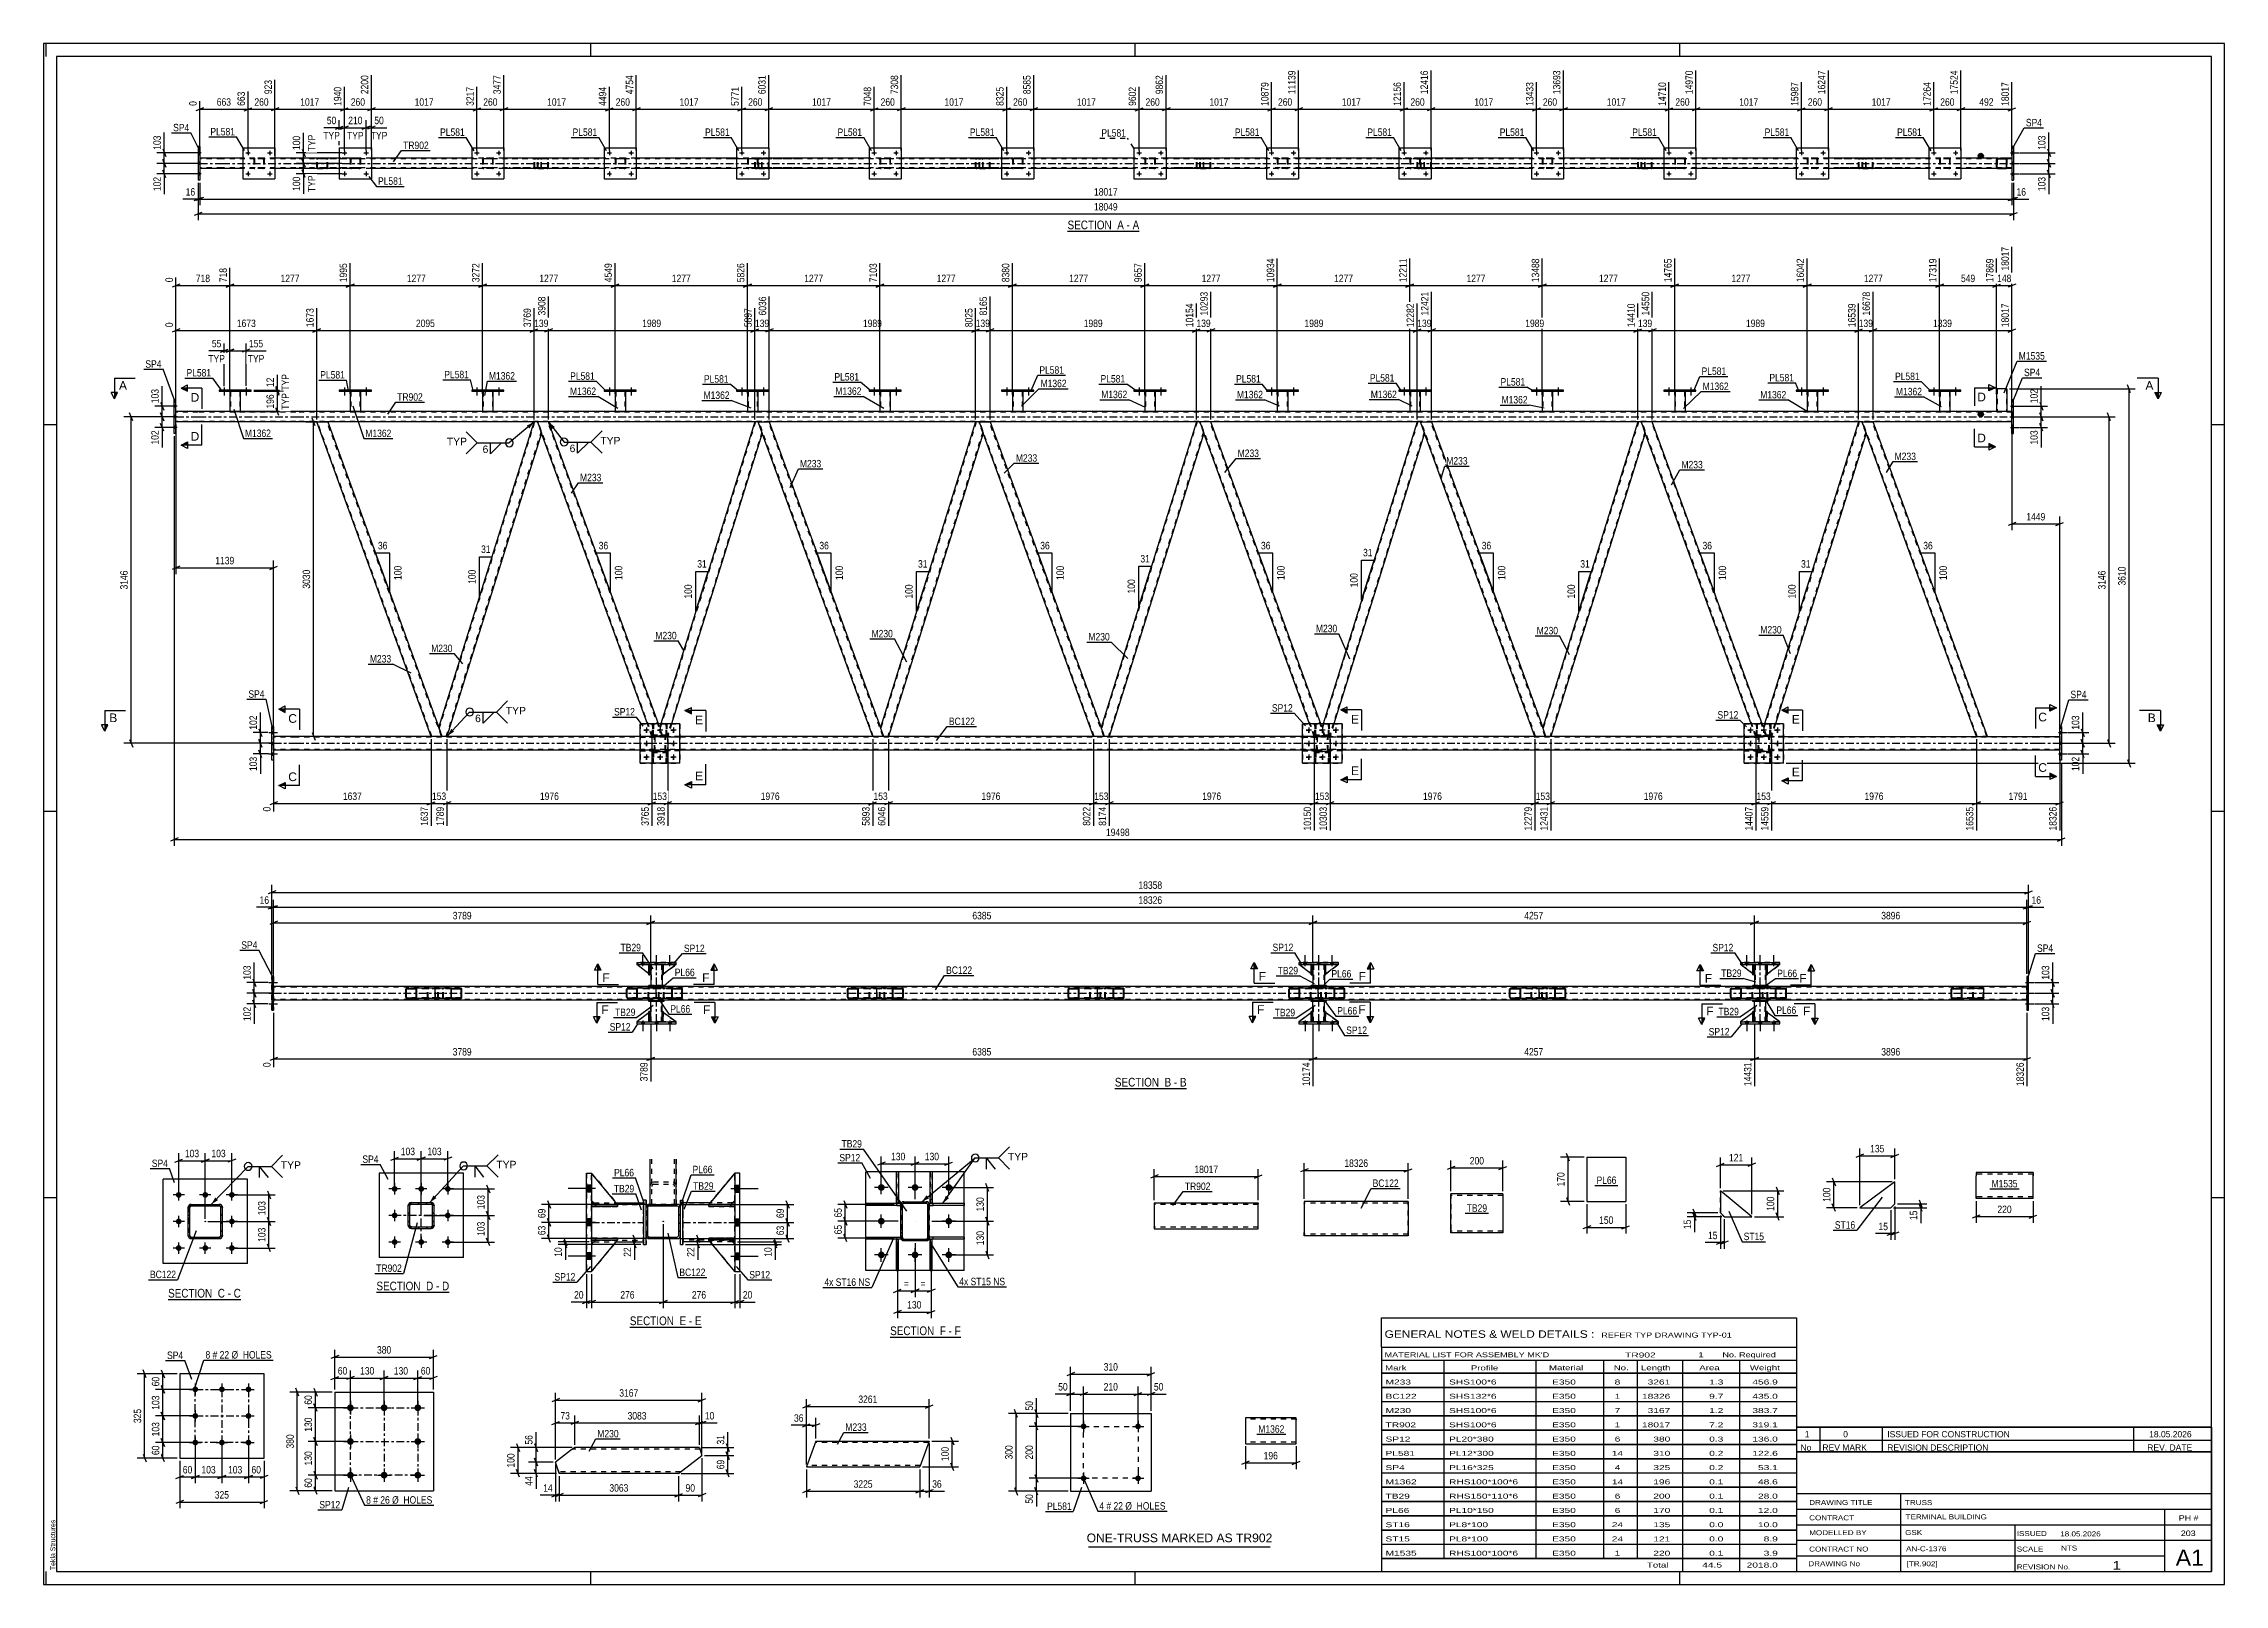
# Model space of a CAD drawing. Header units: millimetres. Extents: x 0 to 841, y 0 to 594.
import ezdxf

# ---------------------------------------------------------------- set-up
doc = ezdxf.new("R2010")
doc.units = ezdxf.units.MM
doc.linetypes.add('DXK_LINE_DOT2', pattern=[3.9198, 1.9599, -1.9599])
doc.linetypes.add('DXK_LINE_DOT3', pattern=[5.9187, 2.979, -0.9799, 0.9799, -0.9799])
doc.styles.add('Arial', font='ARIAL.TTF', dxfattribs={"height": 0.2})
doc.styles.add('Arial Narrow', font='ARIALN.TTF', dxfattribs={"height": 0.2})

# ---------------------------------------------------------------- blocks, each defined once
blk = doc.blocks.new('Unknown-275727292-1135 - 18137')
at = {"color": 5, "linetype": 'Continuous'}
for p, q in [((841, 594), (0, 594)), ((0, 594), (0, 0)), ((1, 589), (1, 594)), ((836, 589), (5, 589)), ((5, 589), (5, 5)), ((211, 589), (211, 594)), ((421, 589), (421, 594)), ((631, 589), (631, 594)), ((836, 5), (836, 589)), ((841, 0), (841, 594)), ((5, 447), (0, 447)), ((841, 447), (836, 447)), ((5, 298), (0, 298)), ((841, 298), (836, 298)), ((5, 149), (0, 149)), ((841, 149), (836, 149)), ((0, 0), (841, 0)), ((1, 0), (1, 5)), ((5, 5), (836, 5)), ((211, 0), (211, 5)), ((421, 0), (421, 5)), ((631, 0), (631, 5))]:
    blk.add_line(p, q, dxfattribs=at)
at = {"color": 174, "linetype": 'Continuous', "style": 'Arial'}
blk.add_text('Tekla Structures', height=1.9102, rotation=90, dxfattribs=at).set_placement((4.5, 5.5))
blk = doc.blocks.new('Unknown-275727292-11 - 2500')
at = {"color": 6, "linetype": 'Continuous'}
blk.add_line((394.88, 521.68), (422.53, 521.68), dxfattribs=at)
at = {"color": 0, "linetype": 'Continuous'}
blk.add_wipeout([(412.99, 522.43), (412.99, 525.93), (394.88, 525.93), (394.88, 522.43)], dxfattribs=at)
blk.add_wipeout([(416.6, 522.43), (416.6, 525.93), (414.04, 525.93), (414.04, 522.43)], dxfattribs=at)
at = {"color": 7, "linetype": 'Continuous', "style": 'Arial Narrow'}
blk.add_text('SECTION ', height=3.34, dxfattribs=at).set_placement((394.88, 522.43))
at = {"color": 0, "linetype": 'Continuous'}
blk.add_wipeout([(418.92, 522.43), (418.92, 525.93), (417.65, 525.93), (417.65, 522.43)], dxfattribs=at)
blk.add_wipeout([(422.53, 522.43), (422.53, 525.93), (419.97, 525.93), (419.97, 522.43)], dxfattribs=at)
at = {"color": 7, "linetype": 'Continuous', "style": 'Arial Narrow'}
for s, p in [('A', (414.04, 522.43)), ('-', (417.65, 522.43)), ('A', (419.97, 522.43))]:
    blk.add_text(s, height=3.34, dxfattribs=at).set_placement(p)
blk = doc.blocks.new('Unknown-275727292-12 - 4207')
at = {"color": 6, "linetype": 'Continuous'}
blk.add_line((413.13, 191.19), (440.78, 191.19), dxfattribs=at)
at = {"color": 0, "linetype": 'Continuous'}
blk.add_wipeout([(431.24, 191.94), (431.24, 195.44), (413.13, 195.44), (413.13, 191.94)], dxfattribs=at)
blk.add_wipeout([(434.85, 191.94), (434.85, 195.44), (432.29, 195.44), (432.29, 191.94)], dxfattribs=at)
at = {"color": 7, "linetype": 'Continuous', "style": 'Arial Narrow'}
blk.add_text('SECTION ', height=3.34, dxfattribs=at).set_placement((413.13, 191.94))
at = {"color": 0, "linetype": 'Continuous'}
blk.add_wipeout([(437.17, 191.94), (437.17, 195.44), (435.9, 195.44), (435.9, 191.94)], dxfattribs=at)
blk.add_wipeout([(440.78, 191.94), (440.78, 195.44), (438.22, 195.44), (438.22, 191.94)], dxfattribs=at)
at = {"color": 7, "linetype": 'Continuous', "style": 'Arial Narrow'}
for s, p in [('B', (432.29, 191.94)), ('B', (438.22, 191.94)), ('-', (435.9, 191.94))]:
    blk.add_text(s, height=3.34, dxfattribs=at).set_placement(p)
blk = doc.blocks.new('Unknown-275727292-13 - 4971')
at = {"color": 6, "linetype": 'Continuous'}
blk.add_line((48, 109.83), (76.07, 109.83), dxfattribs=at)
at = {"color": 0, "linetype": 'Continuous'}
blk.add_wipeout([(66.11, 110.58), (66.11, 114.08), (48, 114.08), (48, 110.58)], dxfattribs=at)
blk.add_wipeout([(69.93, 110.58), (69.93, 114.08), (67.16, 114.08), (67.16, 110.58)], dxfattribs=at)
at = {"color": 7, "linetype": 'Continuous', "style": 'Arial Narrow'}
blk.add_text('SECTION ', height=3.34, dxfattribs=at).set_placement((48, 110.58))
at = {"color": 0, "linetype": 'Continuous'}
blk.add_wipeout([(72.25, 110.58), (72.25, 114.08), (70.98, 114.08), (70.98, 110.58)], dxfattribs=at)
blk.add_wipeout([(76.07, 110.58), (76.07, 114.08), (73.3, 114.08), (73.3, 110.58)], dxfattribs=at)
at = {"color": 7, "linetype": 'Continuous', "style": 'Arial Narrow'}
for s, p in [('C', (67.16, 110.58)), ('-', (70.98, 110.58)), ('C', (73.3, 110.58))]:
    blk.add_text(s, height=3.34, dxfattribs=at).set_placement(p)
blk = doc.blocks.new('Unknown-275727292-14 - 5190')
at = {"color": 6, "linetype": 'Continuous'}
blk.add_line((128.34, 112.61), (156.42, 112.61), dxfattribs=at)
at = {"color": 0, "linetype": 'Continuous'}
blk.add_wipeout([(146.45, 113.36), (146.45, 116.86), (128.34, 116.86), (128.34, 113.36)], dxfattribs=at)
blk.add_wipeout([(150.27, 113.36), (150.27, 116.86), (147.5, 116.86), (147.5, 113.36)], dxfattribs=at)
at = {"color": 7, "linetype": 'Continuous', "style": 'Arial Narrow'}
blk.add_text('SECTION ', height=3.34, dxfattribs=at).set_placement((128.34, 113.36))
at = {"color": 0, "linetype": 'Continuous'}
blk.add_wipeout([(152.6, 113.36), (152.6, 116.86), (151.32, 116.86), (151.32, 113.36)], dxfattribs=at)
blk.add_wipeout([(156.42, 113.36), (156.42, 116.86), (153.65, 116.86), (153.65, 113.36)], dxfattribs=at)
at = {"color": 7, "linetype": 'Continuous', "style": 'Arial Narrow'}
for s, p in [('D', (147.5, 113.36)), ('-', (151.32, 113.36)), ('D', (153.65, 113.36))]:
    blk.add_text(s, height=3.34, dxfattribs=at).set_placement(p)
blk = doc.blocks.new('Unknown-275727292-15 - 5390')
at = {"color": 6, "linetype": 'Continuous'}
blk.add_line((226.07, 99.19), (253.72, 99.19), dxfattribs=at)
at = {"color": 0, "linetype": 'Continuous'}
blk.add_wipeout([(244.18, 99.94), (244.18, 103.44), (226.07, 103.44), (226.07, 99.94)], dxfattribs=at)
blk.add_wipeout([(247.79, 99.94), (247.79, 103.44), (245.23, 103.44), (245.23, 99.94)], dxfattribs=at)
at = {"color": 7, "linetype": 'Continuous', "style": 'Arial Narrow'}
blk.add_text('SECTION ', height=3.34, dxfattribs=at).set_placement((226.07, 99.94))
at = {"color": 0, "linetype": 'Continuous'}
blk.add_wipeout([(250.11, 99.94), (250.11, 103.44), (248.84, 103.44), (248.84, 99.94)], dxfattribs=at)
blk.add_wipeout([(253.72, 99.94), (253.72, 103.44), (251.16, 103.44), (251.16, 99.94)], dxfattribs=at)
at = {"color": 7, "linetype": 'Continuous', "style": 'Arial Narrow'}
for s, p in [('E', (245.23, 99.94)), ('-', (248.84, 99.94)), ('E', (251.16, 99.94))]:
    blk.add_text(s, height=3.34, dxfattribs=at).set_placement(p)
blk = doc.blocks.new('Unknown-275727292-17 - 4647')
at = {"color": 6, "linetype": 'Continuous'}
blk.add_line((326.46, 95.35), (353.67, 95.35), dxfattribs=at)
at = {"color": 0, "linetype": 'Continuous'}
blk.add_wipeout([(344.57, 96.1), (344.57, 99.6), (326.46, 99.6), (326.46, 96.1)], dxfattribs=at)
blk.add_wipeout([(347.96, 96.1), (347.96, 99.6), (345.62, 99.6), (345.62, 96.1)], dxfattribs=at)
at = {"color": 7, "linetype": 'Continuous', "style": 'Arial Narrow'}
blk.add_text('SECTION ', height=3.34, dxfattribs=at).set_placement((326.46, 96.1))
at = {"color": 0, "linetype": 'Continuous'}
blk.add_wipeout([(350.28, 96.1), (350.28, 99.6), (349.01, 99.6), (349.01, 96.1)], dxfattribs=at)
blk.add_wipeout([(353.67, 96.1), (353.67, 99.6), (351.33, 99.6), (351.33, 96.1)], dxfattribs=at)
at = {"color": 7, "linetype": 'Continuous', "style": 'Arial Narrow'}
for s, p in [('F', (345.62, 96.1)), ('-', (349.01, 96.1)), ('F', (351.33, 96.1))]:
    blk.add_text(s, height=3.34, dxfattribs=at).set_placement(p)
blk = doc.blocks.new('Part-275727292-1249 - 1231')
at = {"color": 2, "linetype": 'Continuous'}
for p, q in [((297.8, 55.26), (294.16, 45.26)), ((297.8, 55.26), (317.8, 55.26)), ((317.9, 55.26), (341.54, 55.26)), ((341.51, 55.17), (337.9, 45.26)), ((341.54, 55.26), (341.51, 55.17)), ((294.16, 45.26), (317.8, 45.26)), ((317.9, 45.26), (337.9, 45.26))]:
    blk.add_line(p, q, dxfattribs=at)
at = {"color": 7, "linetype": 'DXK_LINE_DOT2'}
for p, q in [((317.8, 54.66), (297.58, 54.66)), ((341.32, 54.66), (317.9, 54.66)), ((317.8, 45.86), (294.38, 45.86)), ((338.12, 45.86), (317.9, 45.86))]:
    blk.add_line(p, q, dxfattribs=at)
blk = doc.blocks.new('Part-275727292-2006 - 1990')
at = {"color": 2, "linetype": 'Continuous'}
for p, q in [((646.65, 151.75), (646.65, 143.25)), ((658.74, 141.75), (646.65, 151.75)), ((646.65, 151.75), (646.65, 151.75)), ((646.65, 143.25), (648.15, 141.75)), ((646.65, 143.25), (646.65, 143.25)), ((648.15, 141.75), (658.74, 141.75))]:
    blk.add_line(p, q, dxfattribs=at)
at = {"color": 7, "linetype": 'DXK_LINE_DOT2'}
for p, q in [((646.65, 143.25), (646.65, 151.75)), ((658.74, 141.75), (646.65, 151.75)), ((646.65, 143.25), (648.15, 141.75))]:
    blk.add_line(p, q, dxfattribs=at)
blk = doc.blocks.new('Bolt-275727292-2508 - 2500')
at = {"linetype": 'Continuous'}
for points in [[(627.25, 551.84, -1), (626.37, 551.84, -1)], [(635.65, 551.84, -1), (634.77, 551.84, -1)]]:
    blk.add_hatch(color=1, dxfattribs=at).paths.add_polyline_path(points)
at = {"color": 1, "linetype": 'Continuous'}
for p, q in [((625.93, 551.84), (627.69, 551.84)), ((626.81, 552.72), (626.81, 550.96)), ((634.33, 551.84), (636.09, 551.84)), ((635.21, 552.72), (635.21, 550.96))]:
    blk.add_line(p, q, dxfattribs=at)
blk = doc.blocks.new('Part-275727292-2548 - 2500')
at = {"color": 7, "linetype": 'DXK_LINE_DOT2'}
for p, q in [((322.53, 549.36), (322.57, 549.55)), ((322.57, 549.55), (322.53, 549.36)), ((322.53, 549.36), (322.53, 546.32)), ((322.77, 549.36), (322.79, 549.45)), ((322.77, 549.36), (322.77, 546.32)), ((322.79, 549.45), (322.84, 549.53)), ((322.83, 549.8), (323.01, 549.84)), ((323.01, 549.84), (322.83, 549.8)), ((322.84, 549.53), (322.92, 549.58)), ((322.92, 549.58), (323.01, 549.6)), ((326.05, 549.84), (323.01, 549.84)), ((326.05, 549.6), (323.01, 549.6)), ((326.05, 549.84), (326.23, 549.8)), ((326.23, 549.8), (326.05, 549.84)), ((326.05, 549.6), (326.14, 549.58)), ((326.14, 549.58), (326.22, 549.53)), ((326.22, 549.53), (326.27, 549.45)), ((326.27, 549.45), (326.29, 549.36)), ((326.29, 549.36), (326.29, 546.32)), ((326.49, 549.55), (326.53, 549.36)), ((326.53, 549.36), (326.49, 549.55)), ((326.53, 549.36), (326.53, 546.32)), ((322.57, 546.14), (322.53, 546.32)), ((322.53, 546.32), (322.57, 546.14)), ((322.79, 546.23), (322.77, 546.32)), ((322.84, 546.15), (322.79, 546.23)), ((323.01, 545.84), (322.83, 545.88)), ((322.83, 545.88), (323.01, 545.84)), ((322.92, 546.1), (322.84, 546.15)), ((323.01, 546.08), (322.92, 546.1)), ((326.05, 546.08), (323.01, 546.08)), ((326.05, 545.84), (323.01, 545.84)), ((326.14, 546.1), (326.05, 546.08)), ((326.23, 545.88), (326.05, 545.84)), ((326.05, 545.84), (326.23, 545.88)), ((326.22, 546.15), (326.14, 546.1)), ((326.27, 546.23), (326.22, 546.15)), ((326.29, 546.32), (326.27, 546.23)), ((326.53, 546.32), (326.49, 546.14)), ((326.49, 546.14), (326.53, 546.32))]:
    blk.add_line(p, q, dxfattribs=at)
at = {"color": 7, "linetype": 'DXK_LINE_DOT3'}
blk.add_line((324.53, 547.84), (324.53, 547.84), dxfattribs=at)
at = {"color": 7, "linetype": 'DXK_LINE_DOT2'}
for centre, start, end in [((323.01, 549.36), 112.5, 157.5), ((323.01, 549.36), 112.5, 157.5), ((326.05, 549.36), 22.5, 67.5), ((326.05, 549.36), 22.5, 67.5), ((323.01, 546.32), 202.5, 247.5), ((323.01, 546.32), 202.5, 247.5), ((326.05, 546.32), 292.5, 337.5), ((326.05, 546.32), 292.5, 337.5)]:
    blk.add_arc(centre, 0.48, start, end, dxfattribs=at)
blk = doc.blocks.new('Bolt-275727292-2502 - 2500')
at = {"linetype": 'Continuous'}
for points in [[(576.17, 551.84, -1), (575.29, 551.84, -1)], [(584.57, 551.84, -1), (583.69, 551.84, -1)]]:
    blk.add_hatch(color=1, dxfattribs=at).paths.add_polyline_path(points)
at = {"color": 1, "linetype": 'Continuous'}
for p, q in [((574.85, 551.84), (576.61, 551.84)), ((575.73, 552.72), (575.73, 550.96)), ((583.25, 551.84), (585.01, 551.84)), ((584.13, 552.72), (584.13, 550.96))]:
    blk.add_line(p, q, dxfattribs=at)
blk = doc.blocks.new('Bolt-275727292-2503 - 2500')
at = {"linetype": 'Continuous'}
for points in [[(576.17, 543.84, -1), (575.29, 543.84, -1)], [(584.57, 543.84, -1), (583.69, 543.84, -1)]]:
    blk.add_hatch(color=1, dxfattribs=at).paths.add_polyline_path(points)
at = {"color": 1, "linetype": 'Continuous'}
for p, q in [((574.85, 543.84), (576.61, 543.84)), ((575.73, 544.72), (575.73, 542.96)), ((583.25, 543.84), (585.01, 543.84)), ((584.13, 544.72), (584.13, 542.96))]:
    blk.add_line(p, q, dxfattribs=at)
blk = doc.blocks.new('Bolt-275727292-2504 - 2500')
at = {"linetype": 'Continuous'}
for points in [[(729.41, 551.84, -1), (728.53, 551.84, -1)], [(737.81, 551.84, -1), (736.93, 551.84, -1)]]:
    blk.add_hatch(color=1, dxfattribs=at).paths.add_polyline_path(points)
at = {"color": 1, "linetype": 'Continuous'}
for p, q in [((728.09, 551.84), (729.85, 551.84)), ((728.97, 552.72), (728.97, 550.96)), ((736.49, 551.84), (738.25, 551.84)), ((737.37, 552.72), (737.37, 550.96))]:
    blk.add_line(p, q, dxfattribs=at)
blk = doc.blocks.new('Bolt-275727292-2505 - 2500')
at = {"linetype": 'Continuous'}
for points in [[(729.41, 543.84, -1), (728.53, 543.84, -1)], [(737.81, 543.84, -1), (736.93, 543.84, -1)]]:
    blk.add_hatch(color=1, dxfattribs=at).paths.add_polyline_path(points)
at = {"color": 1, "linetype": 'Continuous'}
for p, q in [((728.09, 543.84), (729.85, 543.84)), ((728.97, 544.72), (728.97, 542.96)), ((736.49, 543.84), (738.25, 543.84)), ((737.37, 544.72), (737.37, 542.96))]:
    blk.add_line(p, q, dxfattribs=at)
blk = doc.blocks.new('Bolt-275727292-2506 - 2500')
at = {"linetype": 'Continuous'}
for points in [[(678.33, 551.84, -1), (677.45, 551.84, -1)], [(686.73, 551.84, -1), (685.85, 551.84, -1)]]:
    blk.add_hatch(color=1, dxfattribs=at).paths.add_polyline_path(points)
at = {"color": 1, "linetype": 'Continuous'}
for p, q in [((677.01, 551.84), (678.77, 551.84)), ((677.89, 552.72), (677.89, 550.96)), ((685.41, 551.84), (687.17, 551.84)), ((686.29, 552.72), (686.29, 550.96))]:
    blk.add_line(p, q, dxfattribs=at)
blk = doc.blocks.new('Bolt-275727292-2507 - 2500')
at = {"linetype": 'Continuous'}
for points in [[(678.33, 543.84, -1), (677.45, 543.84, -1)], [(686.73, 543.84, -1), (685.85, 543.84, -1)]]:
    blk.add_hatch(color=1, dxfattribs=at).paths.add_polyline_path(points)
at = {"color": 1, "linetype": 'Continuous'}
for p, q in [((677.01, 543.84), (678.77, 543.84)), ((677.89, 544.72), (677.89, 542.96)), ((685.41, 543.84), (687.17, 543.84)), ((686.29, 544.72), (686.29, 542.96))]:
    blk.add_line(p, q, dxfattribs=at)
blk = doc.blocks.new('Bolt-275727292-2509 - 2500')
at = {"linetype": 'Continuous'}
for points in [[(627.25, 543.84, -1), (626.37, 543.84, -1)], [(635.65, 543.84, -1), (634.77, 543.84, -1)]]:
    blk.add_hatch(color=1, dxfattribs=at).paths.add_polyline_path(points)
at = {"color": 1, "linetype": 'Continuous'}
for p, q in [((625.93, 543.84), (627.69, 543.84)), ((626.81, 544.72), (626.81, 542.96)), ((634.33, 543.84), (636.09, 543.84)), ((635.21, 544.72), (635.21, 542.96))]:
    blk.add_line(p, q, dxfattribs=at)
blk = doc.blocks.new('Bolt-275727292-2510 - 2500')
at = {"linetype": 'Continuous'}
for points in [[(525.09, 551.84, -1), (524.21, 551.84, -1)], [(533.49, 551.84, -1), (532.61, 551.84, -1)]]:
    blk.add_hatch(color=1, dxfattribs=at).paths.add_polyline_path(points)
at = {"color": 1, "linetype": 'Continuous'}
for p, q in [((523.77, 551.84), (525.53, 551.84)), ((524.65, 552.72), (524.65, 550.96)), ((532.17, 551.84), (533.93, 551.84)), ((533.05, 552.72), (533.05, 550.96))]:
    blk.add_line(p, q, dxfattribs=at)
blk = doc.blocks.new('Bolt-275727292-2511 - 2500')
at = {"linetype": 'Continuous'}
for points in [[(525.09, 543.84, -1), (524.21, 543.84, -1)], [(533.49, 543.84, -1), (532.61, 543.84, -1)]]:
    blk.add_hatch(color=1, dxfattribs=at).paths.add_polyline_path(points)
at = {"color": 1, "linetype": 'Continuous'}
for p, q in [((523.77, 543.84), (525.53, 543.84)), ((524.65, 544.72), (524.65, 542.96)), ((532.17, 543.84), (533.93, 543.84)), ((533.05, 544.72), (533.05, 542.96))]:
    blk.add_line(p, q, dxfattribs=at)
blk = doc.blocks.new('Bolt-275727292-2512 - 2500')
at = {"linetype": 'Continuous'}
for points in [[(474.01, 551.84, -1), (473.13, 551.84, -1)], [(482.41, 551.84, -1), (481.53, 551.84, -1)]]:
    blk.add_hatch(color=1, dxfattribs=at).paths.add_polyline_path(points)
at = {"color": 1, "linetype": 'Continuous'}
for p, q in [((472.69, 551.84), (474.45, 551.84)), ((473.57, 552.72), (473.57, 550.96)), ((481.09, 551.84), (482.85, 551.84)), ((481.97, 552.72), (481.97, 550.96))]:
    blk.add_line(p, q, dxfattribs=at)
blk = doc.blocks.new('Bolt-275727292-2513 - 2500')
at = {"linetype": 'Continuous'}
for points in [[(474.01, 543.84, -1), (473.13, 543.84, -1)], [(482.41, 543.84, -1), (481.53, 543.84, -1)]]:
    blk.add_hatch(color=1, dxfattribs=at).paths.add_polyline_path(points)
at = {"color": 1, "linetype": 'Continuous'}
for p, q in [((472.69, 543.84), (474.45, 543.84)), ((473.57, 544.72), (473.57, 542.96)), ((481.09, 543.84), (482.85, 543.84)), ((481.97, 544.72), (481.97, 542.96))]:
    blk.add_line(p, q, dxfattribs=at)
blk = doc.blocks.new('Bolt-275727292-2514 - 2500')
at = {"linetype": 'Continuous'}
for points in [[(422.93, 551.84, -1), (422.05, 551.84, -1)], [(431.33, 551.84, -1), (430.45, 551.84, -1)]]:
    blk.add_hatch(color=1, dxfattribs=at).paths.add_polyline_path(points)
at = {"color": 1, "linetype": 'Continuous'}
for p, q in [((421.61, 551.84), (423.37, 551.84)), ((422.49, 552.72), (422.49, 550.96)), ((430.01, 551.84), (431.77, 551.84)), ((430.89, 552.72), (430.89, 550.96))]:
    blk.add_line(p, q, dxfattribs=at)
blk = doc.blocks.new('Bolt-275727292-2515 - 2500')
at = {"linetype": 'Continuous'}
for points in [[(422.93, 543.84, -1), (422.05, 543.84, -1)], [(431.33, 543.84, -1), (430.45, 543.84, -1)]]:
    blk.add_hatch(color=1, dxfattribs=at).paths.add_polyline_path(points)
at = {"color": 1, "linetype": 'Continuous'}
for p, q in [((421.61, 543.84), (423.37, 543.84)), ((422.49, 544.72), (422.49, 542.96)), ((430.01, 543.84), (431.77, 543.84)), ((430.89, 544.72), (430.89, 542.96))]:
    blk.add_line(p, q, dxfattribs=at)
blk = doc.blocks.new('Bolt-275727292-2516 - 2500')
at = {"linetype": 'Continuous'}
for points in [[(371.85, 551.84, -1), (370.97, 551.84, -1)], [(380.25, 551.84, -1), (379.37, 551.84, -1)]]:
    blk.add_hatch(color=1, dxfattribs=at).paths.add_polyline_path(points)
at = {"color": 1, "linetype": 'Continuous'}
for p, q in [((370.53, 551.84), (372.29, 551.84)), ((371.41, 552.72), (371.41, 550.96)), ((378.93, 551.84), (380.69, 551.84)), ((379.81, 552.72), (379.81, 550.96))]:
    blk.add_line(p, q, dxfattribs=at)
blk = doc.blocks.new('Bolt-275727292-2517 - 2500')
at = {"linetype": 'Continuous'}
for points in [[(371.85, 543.84, -1), (370.97, 543.84, -1)], [(380.25, 543.84, -1), (379.37, 543.84, -1)]]:
    blk.add_hatch(color=1, dxfattribs=at).paths.add_polyline_path(points)
at = {"color": 1, "linetype": 'Continuous'}
for p, q in [((370.53, 543.84), (372.29, 543.84)), ((371.41, 544.72), (371.41, 542.96)), ((378.93, 543.84), (380.69, 543.84)), ((379.81, 544.72), (379.81, 542.96))]:
    blk.add_line(p, q, dxfattribs=at)
blk = doc.blocks.new('Bolt-275727292-2518 - 2500')
at = {"linetype": 'Continuous'}
for points in [[(320.77, 551.84, -1), (319.89, 551.84, -1)], [(329.17, 551.84, -1), (328.29, 551.84, -1)]]:
    blk.add_hatch(color=1, dxfattribs=at).paths.add_polyline_path(points)
at = {"color": 1, "linetype": 'Continuous'}
for p, q in [((319.45, 551.84), (321.21, 551.84)), ((320.33, 552.72), (320.33, 550.96)), ((327.85, 551.84), (329.61, 551.84)), ((328.73, 552.72), (328.73, 550.96))]:
    blk.add_line(p, q, dxfattribs=at)
blk = doc.blocks.new('Bolt-275727292-2519 - 2500')
at = {"linetype": 'Continuous'}
for points in [[(320.77, 543.84, -1), (319.89, 543.84, -1)], [(329.17, 543.84, -1), (328.29, 543.84, -1)]]:
    blk.add_hatch(color=1, dxfattribs=at).paths.add_polyline_path(points)
at = {"color": 1, "linetype": 'Continuous'}
for p, q in [((319.45, 543.84), (321.21, 543.84)), ((320.33, 544.72), (320.33, 542.96)), ((327.85, 543.84), (329.61, 543.84)), ((328.73, 544.72), (328.73, 542.96))]:
    blk.add_line(p, q, dxfattribs=at)
blk = doc.blocks.new('Bolt-275727292-2520 - 2500')
at = {"linetype": 'Continuous'}
for points in [[(269.69, 551.84, -1), (268.81, 551.84, -1)], [(278.09, 551.84, -1), (277.21, 551.84, -1)]]:
    blk.add_hatch(color=1, dxfattribs=at).paths.add_polyline_path(points)
at = {"color": 1, "linetype": 'Continuous'}
for p, q in [((268.37, 551.84), (270.13, 551.84)), ((269.25, 552.72), (269.25, 550.96)), ((276.77, 551.84), (278.53, 551.84)), ((277.65, 552.72), (277.65, 550.96))]:
    blk.add_line(p, q, dxfattribs=at)
blk = doc.blocks.new('Bolt-275727292-2521 - 2500')
at = {"linetype": 'Continuous'}
for points in [[(269.69, 543.84, -1), (268.81, 543.84, -1)], [(278.09, 543.84, -1), (277.21, 543.84, -1)]]:
    blk.add_hatch(color=1, dxfattribs=at).paths.add_polyline_path(points)
at = {"color": 1, "linetype": 'Continuous'}
for p, q in [((268.37, 543.84), (270.13, 543.84)), ((269.25, 544.72), (269.25, 542.96)), ((276.77, 543.84), (278.53, 543.84)), ((277.65, 544.72), (277.65, 542.96))]:
    blk.add_line(p, q, dxfattribs=at)
blk = doc.blocks.new('Bolt-275727292-2522 - 2500')
at = {"linetype": 'Continuous'}
for points in [[(218.61, 551.84, -1), (217.73, 551.84, -1)], [(227.01, 551.84, -1), (226.13, 551.84, -1)]]:
    blk.add_hatch(color=1, dxfattribs=at).paths.add_polyline_path(points)
at = {"color": 1, "linetype": 'Continuous'}
for p, q in [((217.29, 551.84), (219.05, 551.84)), ((218.17, 552.72), (218.17, 550.96)), ((225.69, 551.84), (227.45, 551.84)), ((226.57, 552.72), (226.57, 550.96))]:
    blk.add_line(p, q, dxfattribs=at)
blk = doc.blocks.new('Bolt-275727292-2523 - 2500')
at = {"linetype": 'Continuous'}
for points in [[(218.61, 543.84, -1), (217.73, 543.84, -1)], [(227.01, 543.84, -1), (226.13, 543.84, -1)]]:
    blk.add_hatch(color=1, dxfattribs=at).paths.add_polyline_path(points)
at = {"color": 1, "linetype": 'Continuous'}
for p, q in [((217.29, 543.84), (219.05, 543.84)), ((218.17, 544.72), (218.17, 542.96)), ((225.69, 543.84), (227.45, 543.84)), ((226.57, 544.72), (226.57, 542.96))]:
    blk.add_line(p, q, dxfattribs=at)
blk = doc.blocks.new('Bolt-275727292-2524 - 2500')
at = {"linetype": 'Continuous'}
for points in [[(79.27, 551.84, -1), (78.39, 551.84, -1)], [(87.67, 551.84, -1), (86.79, 551.84, -1)]]:
    blk.add_hatch(color=1, dxfattribs=at).paths.add_polyline_path(points)
at = {"color": 1, "linetype": 'Continuous'}
for p, q in [((77.95, 551.84), (79.71, 551.84)), ((78.83, 552.72), (78.83, 550.96)), ((86.35, 551.84), (88.11, 551.84)), ((87.23, 552.72), (87.23, 550.96))]:
    blk.add_line(p, q, dxfattribs=at)
blk = doc.blocks.new('Bolt-275727292-2525 - 2500')
at = {"linetype": 'Continuous'}
for points in [[(79.27, 543.84, -1), (78.39, 543.84, -1)], [(87.67, 543.84, -1), (86.79, 543.84, -1)]]:
    blk.add_hatch(color=1, dxfattribs=at).paths.add_polyline_path(points)
at = {"color": 1, "linetype": 'Continuous'}
for p, q in [((77.95, 543.84), (79.71, 543.84)), ((78.83, 544.72), (78.83, 542.96)), ((86.35, 543.84), (88.11, 543.84)), ((87.23, 544.72), (87.23, 542.96))]:
    blk.add_line(p, q, dxfattribs=at)
blk = doc.blocks.new('Bolt-275727292-2526 - 2500')
at = {"linetype": 'Continuous'}
for points in [[(116.45, 551.84, -1), (115.57, 551.84, -1)], [(124.85, 551.84, -1), (123.97, 551.84, -1)]]:
    blk.add_hatch(color=1, dxfattribs=at).paths.add_polyline_path(points)
at = {"color": 1, "linetype": 'Continuous'}
for p, q in [((115.13, 551.84), (116.89, 551.84)), ((116.01, 552.72), (116.01, 550.96)), ((123.53, 551.84), (125.29, 551.84)), ((124.41, 552.72), (124.41, 550.96))]:
    blk.add_line(p, q, dxfattribs=at)
blk = doc.blocks.new('Bolt-275727292-2527 - 2500')
at = {"linetype": 'Continuous'}
for points in [[(116.45, 543.84, -1), (115.57, 543.84, -1)], [(124.85, 543.84, -1), (123.97, 543.84, -1)]]:
    blk.add_hatch(color=1, dxfattribs=at).paths.add_polyline_path(points)
at = {"color": 1, "linetype": 'Continuous'}
for p, q in [((115.13, 543.84), (116.89, 543.84)), ((116.01, 544.72), (116.01, 542.96)), ((123.53, 543.84), (125.29, 543.84)), ((124.41, 544.72), (124.41, 542.96))]:
    blk.add_line(p, q, dxfattribs=at)
blk = doc.blocks.new('Part-275727292-2609 - 2500')
at = {"color": 7, "linetype": 'DXK_LINE_DOT2'}
for p, q in [((275.64, 549.55), (275.6, 549.36)), ((275.6, 546.32), (275.6, 549.36)), ((275.85, 549.36), (275.87, 549.45)), ((275.85, 546.32), (275.85, 549.36)), ((275.87, 549.45), (275.93, 549.53)), ((276.11, 549.84), (275.91, 549.8)), ((275.93, 549.53), (276.01, 549.58)), ((276.01, 549.58), (276.11, 549.6)), ((276.11, 549.84), (279.34, 549.84)), ((291.1, 549.84), (276.11, 549.84)), ((291.1, 549.6), (276.11, 549.6)), ((279.54, 549.8), (279.34, 549.84)), ((279.34, 549.6), (279.44, 549.58)), ((279.44, 549.58), (279.52, 549.53)), ((279.52, 549.53), (279.58, 549.45)), ((279.58, 549.45), (279.6, 549.36)), ((279.6, 546.32), (279.6, 549.36)), ((279.82, 549.53), (279.81, 549.55)), ((279.85, 549.36), (279.82, 549.53)), ((279.85, 546.32), (279.85, 549.36)), ((275.6, 546.32), (275.64, 546.14)), ((275.87, 546.23), (275.85, 546.32)), ((275.93, 546.15), (275.87, 546.23)), ((275.91, 545.88), (276.11, 545.84)), ((276.01, 546.1), (275.93, 546.15)), ((276.11, 546.08), (276.01, 546.1)), ((291.1, 546.08), (276.11, 546.08)), ((276.11, 545.84), (279.34, 545.84)), ((291.1, 545.84), (276.11, 545.84)), ((279.44, 546.1), (279.34, 546.08)), ((279.34, 545.84), (279.54, 545.88)), ((279.52, 546.15), (279.44, 546.1)), ((279.58, 546.23), (279.52, 546.15)), ((279.6, 546.32), (279.58, 546.23)), ((279.81, 546.14), (279.83, 546.23)), ((279.83, 546.23), (279.85, 546.32))]:
    blk.add_line(p, q, dxfattribs=at)
for centre, start, end in [((276.09, 549.34), 110.75832, 155.68004), ((279.36, 549.34), 24.31996, 69.24168), ((276.09, 546.34), 204.31996, 249.24168), ((279.36, 546.34), 290.75832, 335.68004)]:
    blk.add_arc(centre, 0.496, start, end, dxfattribs=at)
blk = doc.blocks.new('Bolt-275727292-2528 - 2500')
at = {"linetype": 'Continuous'}
for points in [[(167.53, 551.84, -1), (166.65, 551.84, -1)], [(175.93, 551.84, -1), (175.05, 551.84, -1)]]:
    blk.add_hatch(color=1, dxfattribs=at).paths.add_polyline_path(points)
at = {"color": 1, "linetype": 'Continuous'}
for p, q in [((166.21, 551.84), (167.97, 551.84)), ((167.09, 552.72), (167.09, 550.96)), ((174.61, 551.84), (176.37, 551.84)), ((175.49, 552.72), (175.49, 550.96))]:
    blk.add_line(p, q, dxfattribs=at)
blk = doc.blocks.new('Bolt-275727292-2529 - 2500')
at = {"linetype": 'Continuous'}
for points in [[(167.53, 543.84, -1), (166.65, 543.84, -1)], [(175.93, 543.84, -1), (175.05, 543.84, -1)]]:
    blk.add_hatch(color=1, dxfattribs=at).paths.add_polyline_path(points)
at = {"color": 1, "linetype": 'Continuous'}
for p, q in [((166.21, 543.84), (167.97, 543.84)), ((167.09, 544.72), (167.09, 542.96)), ((174.61, 543.84), (176.37, 543.84)), ((175.49, 544.72), (175.49, 542.96))]:
    blk.add_line(p, q, dxfattribs=at)
blk = doc.blocks.new('Part-275727292-2530 - 2500')
at = {"color": 7, "linetype": 'DXK_LINE_DOT2'}
for p, q in [((577.93, 549.36), (577.97, 549.55)), ((577.97, 549.55), (577.93, 549.36)), ((577.93, 549.36), (577.93, 546.32)), ((578.17, 549.36), (578.19, 549.45)), ((578.17, 549.36), (578.17, 546.32)), ((578.19, 549.45), (578.24, 549.53)), ((578.23, 549.8), (578.41, 549.84)), ((578.41, 549.84), (578.23, 549.8)), ((578.24, 549.53), (578.32, 549.58)), ((578.32, 549.58), (578.41, 549.6)), ((581.45, 549.84), (578.41, 549.84)), ((581.45, 549.6), (578.41, 549.6)), ((581.45, 549.84), (581.64, 549.8)), ((581.64, 549.8), (581.45, 549.84)), ((581.45, 549.6), (581.54, 549.58)), ((581.54, 549.58), (581.62, 549.53)), ((581.62, 549.53), (581.67, 549.45)), ((581.67, 549.45), (581.69, 549.36)), ((581.69, 549.36), (581.69, 546.32)), ((581.9, 549.55), (581.93, 549.36)), ((581.93, 549.36), (581.9, 549.55)), ((581.93, 549.36), (581.93, 546.32)), ((577.97, 546.14), (577.93, 546.32)), ((577.93, 546.32), (577.97, 546.14)), ((578.19, 546.23), (578.17, 546.32)), ((578.24, 546.15), (578.19, 546.23)), ((578.41, 545.84), (578.23, 545.88)), ((578.23, 545.88), (578.41, 545.84)), ((578.32, 546.1), (578.24, 546.15)), ((578.41, 546.08), (578.32, 546.1)), ((581.45, 546.08), (578.41, 546.08)), ((581.45, 545.84), (578.41, 545.84)), ((581.54, 546.1), (581.45, 546.08)), ((581.64, 545.88), (581.45, 545.84)), ((581.45, 545.84), (581.64, 545.88)), ((581.62, 546.15), (581.54, 546.1)), ((581.67, 546.23), (581.62, 546.15)), ((581.69, 546.32), (581.67, 546.23)), ((581.93, 546.32), (581.9, 546.14)), ((581.9, 546.14), (581.93, 546.32))]:
    blk.add_line(p, q, dxfattribs=at)
at = {"color": 7, "linetype": 'DXK_LINE_DOT3'}
blk.add_line((579.93, 547.84), (579.93, 547.84), dxfattribs=at)
at = {"color": 7, "linetype": 'DXK_LINE_DOT2'}
for centre, start, end in [((578.41, 549.36), 112.5, 157.5), ((578.41, 549.36), 112.5, 157.5), ((581.45, 549.36), 22.5, 67.5), ((581.45, 549.36), 22.5, 67.5), ((578.41, 546.32), 202.5, 247.5), ((578.41, 546.32), 202.5, 247.5), ((581.45, 546.32), 292.5, 337.5), ((581.45, 546.32), 292.5, 337.5)]:
    blk.add_arc(centre, 0.48, start, end, dxfattribs=at)
blk = doc.blocks.new('Part-275727292-2531 - 2500')
at = {"color": 2, "linetype": 'Continuous'}
for p, q in [((573.73, 553.84), (573.73, 541.84)), ((573.73, 553.84), (586.13, 553.84)), ((586.13, 553.84), (586.13, 541.84)), ((573.73, 541.84), (586.13, 541.84))]:
    blk.add_line(p, q, dxfattribs=at)
blk = doc.blocks.new('Part-275727292-2677 - 2500')
at = {"color": 7, "linetype": 'DXK_LINE_DOT2'}
for p, q in [((275.6, 549.84), (264.72, 549.84)), ((274.78, 549.6), (264.72, 549.6)), ((274.32, 549.55), (274.28, 549.36)), ((274.28, 546.32), (274.28, 549.36)), ((276.87, 549.6), (274.36, 549.6)), ((274.53, 549.36), (274.55, 549.45)), ((274.53, 546.32), (274.53, 549.36)), ((274.55, 549.45), (274.6, 549.53)), ((274.78, 549.84), (274.59, 549.8)), ((274.6, 549.53), (274.69, 549.58)), ((274.69, 549.58), (274.78, 549.6)), ((276.87, 549.84), (274.78, 549.84)), ((275.6, 549.6), (275.6, 549.84)), ((276.98, 549.8), (276.87, 549.84)), ((276.87, 549.6), (276.92, 549.58)), ((276.92, 549.58), (276.97, 549.53)), ((276.97, 549.53), (277, 549.45)), ((277.06, 549.7), (276.98, 549.8)), ((277, 549.45), (277.01, 549.36)), ((277.01, 546.32), (277.01, 549.36)), ((277.12, 549.55), (277.06, 549.7)), ((277.14, 549.36), (277.12, 549.55)), ((277.14, 546.32), (277.14, 549.36)), ((276.87, 546.08), (264.72, 546.08)), ((275.6, 545.84), (264.72, 545.84)), ((274.28, 546.32), (274.32, 546.14)), ((274.55, 546.23), (274.53, 546.32)), ((274.6, 546.15), (274.55, 546.23)), ((274.59, 545.88), (274.78, 545.84)), ((274.69, 546.1), (274.6, 546.15)), ((274.78, 546.08), (274.69, 546.1)), ((276.87, 545.84), (274.78, 545.84)), ((275.6, 546.08), (275.6, 545.84)), ((276.92, 546.1), (276.87, 546.08)), ((276.87, 545.84), (276.98, 545.88)), ((276.97, 546.15), (276.92, 546.1)), ((277, 546.23), (276.97, 546.15)), ((276.98, 545.88), (277.06, 545.98)), ((277.01, 546.32), (277, 546.23)), ((277.06, 545.98), (277.12, 546.14)), ((277.12, 546.14), (277.14, 546.32))]:
    blk.add_line(p, q, dxfattribs=at)
for centre, start, end in [((274.77, 549.35), 111.1941, 156.15059), ((274.77, 546.34), 203.84941, 248.8059)]:
    blk.add_arc(centre, 0.492, start, end, dxfattribs=at)
blk = doc.blocks.new('Part-275727292-2532 - 2500')
at = {"color": 2, "linetype": 'Continuous'}
for p, q in [((753.19, 549.55), (753.15, 549.36)), ((753.15, 546.32), (753.15, 549.36)), ((753.15, 549.36), (753.15, 549.36)), ((753.39, 549.36), (753.41, 549.45)), ((753.39, 546.32), (753.39, 549.36)), ((753.39, 549.36), (753.39, 549.36)), ((753.41, 549.45), (753.46, 549.53)), ((753.63, 549.84), (753.45, 549.8)), ((753.46, 549.53), (753.54, 549.58)), ((753.54, 549.58), (753.63, 549.6)), ((753.63, 549.84), (756.67, 549.84)), ((753.63, 549.84), (753.63, 549.84)), ((753.63, 549.6), (756.67, 549.6)), ((753.63, 549.6), (753.63, 549.6)), ((756.67, 549.84), (756.67, 549.84)), ((756.86, 549.8), (756.67, 549.84)), ((756.67, 549.6), (756.67, 549.6)), ((756.67, 549.6), (756.76, 549.58)), ((756.76, 549.58), (756.84, 549.53)), ((756.84, 549.53), (756.89, 549.45)), ((756.89, 549.45), (756.91, 549.36)), ((756.91, 546.32), (756.91, 549.36)), ((756.91, 549.36), (756.91, 549.36)), ((757.15, 549.36), (757.11, 549.55)), ((757.15, 546.32), (757.15, 549.36)), ((757.15, 549.36), (757.15, 549.36)), ((753.15, 546.32), (753.15, 546.32)), ((753.15, 546.32), (753.19, 546.14)), ((753.39, 546.32), (753.39, 546.32)), ((753.41, 546.23), (753.39, 546.32)), ((753.46, 546.15), (753.41, 546.23)), ((753.45, 545.88), (753.63, 545.84)), ((753.54, 546.1), (753.46, 546.15)), ((753.63, 546.08), (753.54, 546.1)), ((753.63, 546.08), (756.67, 546.08)), ((753.63, 546.08), (753.63, 546.08)), ((753.63, 545.84), (756.67, 545.84)), ((753.63, 545.84), (753.63, 545.84)), ((756.76, 546.1), (756.67, 546.08)), ((756.67, 546.08), (756.67, 546.08)), ((756.67, 545.84), (756.86, 545.88)), ((756.67, 545.84), (756.67, 545.84)), ((756.84, 546.15), (756.76, 546.1)), ((756.89, 546.23), (756.84, 546.15)), ((756.91, 546.32), (756.89, 546.23)), ((756.91, 546.32), (756.91, 546.32)), ((757.11, 546.14), (757.15, 546.32)), ((757.15, 546.32), (757.15, 546.32))]:
    blk.add_line(p, q, dxfattribs=at)
at = {"color": 7, "linetype": 'DXK_LINE_DOT2'}
for p, q in [((753.15, 549.36), (753.19, 549.54)), ((753.15, 546.32), (753.15, 549.36)), ((753.19, 549.54), (753.19, 549.55)), ((753.41, 549.45), (753.39, 549.36)), ((753.39, 549.36), (753.39, 546.32)), ((753.46, 549.53), (753.41, 549.45)), ((753.45, 549.8), (753.63, 549.84)), ((753.54, 549.58), (753.46, 549.53)), ((753.63, 549.6), (753.54, 549.58)), ((753.63, 549.84), (756.67, 549.84)), ((756.67, 549.6), (753.63, 549.6)), ((756.67, 549.84), (756.85, 549.8)), ((756.76, 549.58), (756.67, 549.6)), ((756.84, 549.53), (756.76, 549.58)), ((756.89, 549.45), (756.84, 549.53)), ((756.91, 549.36), (756.89, 549.45)), ((756.91, 549.36), (756.91, 546.32)), ((757.11, 549.55), (757.15, 549.36)), ((757.15, 549.36), (757.15, 546.32)), ((753.19, 546.14), (753.15, 546.32)), ((753.15, 546.32), (753.15, 546.32)), ((753.39, 546.32), (753.41, 546.23)), ((753.41, 546.23), (753.46, 546.15)), ((753.63, 545.84), (753.45, 545.88)), ((753.46, 546.15), (753.54, 546.1)), ((753.54, 546.1), (753.63, 546.08)), ((753.63, 546.08), (756.67, 546.08)), ((753.63, 545.84), (756.67, 545.84)), ((756.67, 546.08), (756.76, 546.1)), ((756.85, 545.88), (756.67, 545.84)), ((756.76, 546.1), (756.84, 546.15)), ((756.84, 546.15), (756.89, 546.23)), ((756.89, 546.23), (756.91, 546.32)), ((757.15, 546.32), (757.11, 546.14))]:
    blk.add_line(p, q, dxfattribs=at)
at = {"color": 7, "linetype": 'DXK_LINE_DOT3'}
blk.add_line((755.15, 547.84), (755.15, 547.84), dxfattribs=at)
at = {"color": 2, "linetype": 'Continuous'}
for centre, start, end in [((753.63, 549.36), 112.50004, 157.50004), ((756.67, 549.36), 22.50004, 67.50004), ((753.63, 546.32), 202.50004, 247.50004), ((756.67, 546.32), 292.50004, 337.50004)]:
    blk.add_arc(centre, 0.48, start, end, dxfattribs=at)
at = {"color": 7, "linetype": 'DXK_LINE_DOT2'}
for centre, start, end in [((753.63, 549.36), 112.50004, 157.50004), ((756.67, 549.36), 22.50004, 67.50004), ((753.63, 546.32), 202.50004, 247.50004), ((756.67, 546.32), 292.50004, 337.50004)]:
    blk.add_arc(centre, 0.48, start, end, dxfattribs=at)
blk = doc.blocks.new('Part-275727292-2533 - 2500')
at = {"color": 2, "linetype": 'Continuous'}
for p, q in [((726.97, 553.84), (726.97, 541.84)), ((726.97, 553.84), (739.37, 553.84)), ((739.37, 553.84), (739.37, 541.84)), ((726.97, 541.84), (739.37, 541.84))]:
    blk.add_line(p, q, dxfattribs=at)
blk = doc.blocks.new('Part-275727292-2534 - 2500')
at = {"color": 7, "linetype": 'DXK_LINE_DOT2'}
for p, q in [((731.17, 549.36), (731.21, 549.55)), ((731.21, 549.55), (731.17, 549.36)), ((731.17, 549.36), (731.17, 546.32)), ((731.41, 549.36), (731.43, 549.45)), ((731.41, 549.36), (731.41, 546.32)), ((731.43, 549.45), (731.48, 549.53)), ((731.47, 549.8), (731.65, 549.84)), ((731.65, 549.84), (731.47, 549.8)), ((731.48, 549.53), (731.56, 549.58)), ((731.56, 549.58), (731.65, 549.6)), ((734.69, 549.84), (731.65, 549.84)), ((734.69, 549.6), (731.65, 549.6)), ((734.69, 549.84), (734.88, 549.8)), ((734.88, 549.8), (734.69, 549.84)), ((734.69, 549.6), (734.79, 549.58)), ((734.79, 549.58), (734.86, 549.53)), ((734.86, 549.53), (734.92, 549.45)), ((734.92, 549.45), (734.93, 549.36)), ((734.93, 549.36), (734.93, 546.32)), ((735.14, 549.55), (735.17, 549.36)), ((735.17, 549.36), (735.14, 549.55)), ((735.17, 549.36), (735.17, 546.32)), ((731.21, 546.14), (731.17, 546.32)), ((731.17, 546.32), (731.21, 546.14)), ((731.43, 546.23), (731.41, 546.32)), ((731.48, 546.15), (731.43, 546.23)), ((731.65, 545.84), (731.47, 545.88)), ((731.47, 545.88), (731.65, 545.84)), ((731.56, 546.1), (731.48, 546.15)), ((731.65, 546.08), (731.56, 546.1)), ((734.69, 546.08), (731.65, 546.08)), ((734.69, 545.84), (731.65, 545.84)), ((734.79, 546.1), (734.69, 546.08)), ((734.88, 545.88), (734.69, 545.84)), ((734.69, 545.84), (734.88, 545.88)), ((734.86, 546.15), (734.79, 546.1)), ((734.92, 546.23), (734.86, 546.15)), ((734.93, 546.32), (734.92, 546.23)), ((735.17, 546.32), (735.14, 546.14)), ((735.14, 546.14), (735.17, 546.32))]:
    blk.add_line(p, q, dxfattribs=at)
at = {"color": 7, "linetype": 'DXK_LINE_DOT3'}
blk.add_line((733.17, 547.84), (733.17, 547.84), dxfattribs=at)
at = {"color": 7, "linetype": 'DXK_LINE_DOT2'}
for centre, start, end in [((731.65, 549.36), 112.5, 157.5), ((731.65, 549.36), 112.5, 157.5), ((734.69, 549.36), 22.5, 67.5), ((734.69, 549.36), 22.5, 67.5), ((731.65, 546.32), 202.5, 247.5), ((731.65, 546.32), 202.5, 247.5), ((734.69, 546.32), 292.5, 337.5), ((734.69, 546.32), 292.5, 337.5)]:
    blk.add_arc(centre, 0.48, start, end, dxfattribs=at)
blk = doc.blocks.new('Part-275727292-2535 - 2500')
at = {"color": 2, "linetype": 'Continuous'}
for p, q in [((675.89, 553.84), (675.89, 541.84)), ((675.89, 553.84), (688.29, 553.84)), ((688.29, 553.84), (688.29, 541.84)), ((675.89, 541.84), (688.29, 541.84))]:
    blk.add_line(p, q, dxfattribs=at)
blk = doc.blocks.new('Part-275727292-2536 - 2500')
at = {"color": 7, "linetype": 'DXK_LINE_DOT2'}
for p, q in [((680.09, 549.36), (680.13, 549.55)), ((680.13, 549.55), (680.09, 549.36)), ((680.09, 549.36), (680.09, 546.32)), ((680.33, 549.36), (680.35, 549.45)), ((680.33, 549.36), (680.33, 546.32)), ((680.35, 549.45), (680.4, 549.53)), ((680.39, 549.8), (680.57, 549.84)), ((680.57, 549.84), (680.39, 549.8)), ((680.4, 549.53), (680.48, 549.58)), ((680.48, 549.58), (680.57, 549.6)), ((683.61, 549.84), (680.57, 549.84)), ((683.61, 549.6), (680.57, 549.6)), ((683.61, 549.84), (683.8, 549.8)), ((683.8, 549.8), (683.61, 549.84)), ((683.61, 549.6), (683.71, 549.58)), ((683.71, 549.58), (683.78, 549.53)), ((683.78, 549.53), (683.84, 549.45)), ((683.84, 549.45), (683.85, 549.36)), ((683.85, 549.36), (683.85, 546.32)), ((684.06, 549.55), (684.09, 549.36)), ((684.09, 549.36), (684.06, 549.55)), ((684.09, 549.36), (684.09, 546.32)), ((680.13, 546.14), (680.09, 546.32)), ((680.09, 546.32), (680.13, 546.14)), ((680.35, 546.23), (680.33, 546.32)), ((680.4, 546.15), (680.35, 546.23)), ((680.57, 545.84), (680.39, 545.88)), ((680.39, 545.88), (680.57, 545.84)), ((680.48, 546.1), (680.4, 546.15)), ((680.57, 546.08), (680.48, 546.1)), ((683.61, 546.08), (680.57, 546.08)), ((683.61, 545.84), (680.57, 545.84)), ((683.71, 546.1), (683.61, 546.08)), ((683.8, 545.88), (683.61, 545.84)), ((683.61, 545.84), (683.8, 545.88)), ((683.78, 546.15), (683.71, 546.1)), ((683.84, 546.23), (683.78, 546.15)), ((683.85, 546.32), (683.84, 546.23)), ((684.09, 546.32), (684.06, 546.14)), ((684.06, 546.14), (684.09, 546.32))]:
    blk.add_line(p, q, dxfattribs=at)
at = {"color": 7, "linetype": 'DXK_LINE_DOT3'}
blk.add_line((682.09, 547.84), (682.09, 547.84), dxfattribs=at)
at = {"color": 7, "linetype": 'DXK_LINE_DOT2'}
for centre, start, end in [((680.57, 549.36), 112.5, 157.5), ((680.57, 549.36), 112.5, 157.5), ((683.61, 549.36), 22.5, 67.5), ((683.61, 549.36), 22.5, 67.5), ((680.57, 546.32), 202.5, 247.5), ((680.57, 546.32), 202.5, 247.5), ((683.61, 546.32), 292.5, 337.5), ((683.61, 546.32), 292.5, 337.5)]:
    blk.add_arc(centre, 0.48, start, end, dxfattribs=at)
blk = doc.blocks.new('Part-275727292-2537 - 2500')
at = {"color": 2, "linetype": 'Continuous'}
for p, q in [((624.81, 553.84), (624.81, 541.84)), ((624.81, 553.84), (637.21, 553.84)), ((637.21, 553.84), (637.21, 541.84)), ((624.81, 541.84), (637.21, 541.84))]:
    blk.add_line(p, q, dxfattribs=at)
blk = doc.blocks.new('Part-275727292-2607 - 2500')
at = {"color": 7, "linetype": 'DXK_LINE_DOT2'}
for p, q in [((445.9, 549.53), (445.86, 549.36)), ((445.86, 546.32), (445.86, 549.36)), ((445.9, 549.55), (445.9, 549.53)), ((446.12, 549.36), (446.14, 549.45)), ((446.12, 546.32), (446.12, 549.36)), ((446.14, 549.45), (446.2, 549.53)), ((446.38, 549.84), (446.18, 549.8)), ((446.2, 549.53), (446.28, 549.58)), ((446.28, 549.58), (446.38, 549.6)), ((446.38, 549.84), (449.61, 549.84)), ((461.36, 549.84), (446.38, 549.84)), ((461.36, 549.6), (446.38, 549.6)), ((449.81, 549.8), (449.61, 549.84)), ((449.61, 549.6), (449.71, 549.58)), ((449.71, 549.58), (449.79, 549.53)), ((449.79, 549.53), (449.85, 549.45)), ((449.85, 549.45), (449.87, 549.36)), ((449.87, 546.32), (449.87, 549.36)), ((450.09, 549.53), (450.08, 549.55)), ((450.12, 549.36), (450.09, 549.53)), ((450.12, 546.32), (450.12, 549.36)), ((445.86, 546.32), (445.88, 546.23)), ((445.88, 546.23), (445.9, 546.14)), ((446.14, 546.23), (446.12, 546.32)), ((446.2, 546.15), (446.14, 546.23)), ((446.18, 545.88), (446.38, 545.84)), ((446.28, 546.1), (446.2, 546.15)), ((446.38, 546.08), (446.28, 546.1)), ((461.36, 546.08), (446.38, 546.08)), ((446.38, 545.84), (449.61, 545.84)), ((461.36, 545.84), (446.38, 545.84)), ((449.71, 546.1), (449.61, 546.08)), ((449.61, 545.84), (449.81, 545.88)), ((449.79, 546.15), (449.71, 546.1)), ((449.85, 546.23), (449.79, 546.15)), ((449.87, 546.32), (449.85, 546.23)), ((450.08, 546.14), (450.1, 546.23)), ((450.1, 546.23), (450.12, 546.32))]:
    blk.add_line(p, q, dxfattribs=at)
for centre, start, end in [((446.36, 549.34), 110.75832, 155.68004), ((449.63, 549.34), 24.31996, 69.24168), ((446.36, 546.34), 204.31996, 249.24168), ((449.63, 546.34), 290.75832, 335.68004)]:
    blk.add_arc(centre, 0.496, start, end, dxfattribs=at)
blk = doc.blocks.new('Part-275727292-2538 - 2500')
at = {"color": 7, "linetype": 'DXK_LINE_DOT2'}
for p, q in [((629.01, 549.36), (629.05, 549.55)), ((629.05, 549.55), (629.01, 549.36)), ((629.01, 549.36), (629.01, 546.32)), ((629.25, 549.36), (629.27, 549.45)), ((629.25, 549.36), (629.25, 546.32)), ((629.27, 549.45), (629.32, 549.53)), ((629.31, 549.8), (629.49, 549.84)), ((629.49, 549.84), (629.31, 549.8)), ((629.32, 549.53), (629.4, 549.58)), ((629.4, 549.58), (629.49, 549.6)), ((632.53, 549.84), (629.49, 549.84)), ((632.53, 549.6), (629.49, 549.6)), ((632.53, 549.84), (632.72, 549.8)), ((632.72, 549.8), (632.53, 549.84)), ((632.53, 549.6), (632.63, 549.58)), ((632.63, 549.58), (632.7, 549.53)), ((632.7, 549.53), (632.76, 549.45)), ((632.76, 549.45), (632.77, 549.36)), ((632.77, 549.36), (632.77, 546.32)), ((632.98, 549.55), (633.01, 549.36)), ((633.01, 549.36), (632.98, 549.55)), ((633.01, 549.36), (633.01, 546.32)), ((629.05, 546.14), (629.01, 546.32)), ((629.01, 546.32), (629.05, 546.14)), ((629.27, 546.23), (629.25, 546.32)), ((629.32, 546.15), (629.27, 546.23)), ((629.49, 545.84), (629.31, 545.88)), ((629.31, 545.88), (629.49, 545.84)), ((629.4, 546.1), (629.32, 546.15)), ((629.49, 546.08), (629.4, 546.1)), ((632.53, 546.08), (629.49, 546.08)), ((632.53, 545.84), (629.49, 545.84)), ((632.63, 546.1), (632.53, 546.08)), ((632.72, 545.88), (632.53, 545.84)), ((632.53, 545.84), (632.72, 545.88)), ((632.7, 546.15), (632.63, 546.1)), ((632.76, 546.23), (632.7, 546.15)), ((632.77, 546.32), (632.76, 546.23)), ((633.01, 546.32), (632.98, 546.14)), ((632.98, 546.14), (633.01, 546.32))]:
    blk.add_line(p, q, dxfattribs=at)
at = {"color": 7, "linetype": 'DXK_LINE_DOT3'}
blk.add_line((631.01, 547.84), (631.01, 547.84), dxfattribs=at)
at = {"color": 7, "linetype": 'DXK_LINE_DOT2'}
for centre, start, end in [((629.49, 549.36), 112.5, 157.5), ((629.49, 549.36), 112.5, 157.5), ((632.53, 549.36), 22.5, 67.5), ((632.53, 549.36), 22.5, 67.5), ((629.49, 546.32), 202.5, 247.5), ((629.49, 546.32), 202.5, 247.5), ((632.53, 546.32), 292.5, 337.5), ((632.53, 546.32), 292.5, 337.5)]:
    blk.add_arc(centre, 0.48, start, end, dxfattribs=at)
blk = doc.blocks.new('Part-275727292-2539 - 2500')
at = {"color": 2, "linetype": 'Continuous'}
for p, q in [((522.65, 553.84), (522.65, 541.84)), ((522.65, 553.84), (535.05, 553.84)), ((535.05, 553.84), (535.05, 541.84)), ((522.65, 541.84), (535.05, 541.84))]:
    blk.add_line(p, q, dxfattribs=at)
blk = doc.blocks.new('Part-275727292-2540 - 2500')
at = {"color": 7, "linetype": 'DXK_LINE_DOT2'}
for p, q in [((526.85, 549.36), (526.89, 549.55)), ((526.89, 549.55), (526.85, 549.36)), ((526.85, 549.36), (526.85, 546.32)), ((527.09, 549.36), (527.11, 549.45)), ((527.09, 549.36), (527.09, 546.32)), ((527.11, 549.45), (527.16, 549.53)), ((527.15, 549.8), (527.33, 549.84)), ((527.33, 549.84), (527.15, 549.8)), ((527.16, 549.53), (527.24, 549.58)), ((527.24, 549.58), (527.33, 549.6)), ((530.37, 549.84), (527.33, 549.84)), ((530.37, 549.6), (527.33, 549.6)), ((530.37, 549.84), (530.56, 549.8)), ((530.56, 549.8), (530.37, 549.84)), ((530.37, 549.6), (530.46, 549.58)), ((530.46, 549.58), (530.54, 549.53)), ((530.54, 549.53), (530.59, 549.45)), ((530.59, 549.45), (530.61, 549.36)), ((530.61, 549.36), (530.61, 546.32)), ((530.82, 549.55), (530.85, 549.36)), ((530.85, 549.36), (530.82, 549.55)), ((530.85, 549.36), (530.85, 546.32)), ((526.89, 546.14), (526.85, 546.32)), ((526.85, 546.32), (526.89, 546.14)), ((527.11, 546.23), (527.09, 546.32)), ((527.16, 546.15), (527.11, 546.23)), ((527.33, 545.84), (527.15, 545.88)), ((527.15, 545.88), (527.33, 545.84)), ((527.24, 546.1), (527.16, 546.15)), ((527.33, 546.08), (527.24, 546.1)), ((530.37, 546.08), (527.33, 546.08)), ((530.37, 545.84), (527.33, 545.84)), ((530.46, 546.1), (530.37, 546.08)), ((530.56, 545.88), (530.37, 545.84)), ((530.37, 545.84), (530.56, 545.88)), ((530.54, 546.15), (530.46, 546.1)), ((530.59, 546.23), (530.54, 546.15)), ((530.61, 546.32), (530.59, 546.23)), ((530.85, 546.32), (530.82, 546.14)), ((530.82, 546.14), (530.85, 546.32))]:
    blk.add_line(p, q, dxfattribs=at)
at = {"color": 7, "linetype": 'DXK_LINE_DOT3'}
blk.add_line((528.85, 547.84), (528.85, 547.84), dxfattribs=at)
at = {"color": 7, "linetype": 'DXK_LINE_DOT2'}
for centre, start, end in [((527.33, 549.36), 112.5, 157.5), ((527.33, 549.36), 112.5, 157.5), ((530.37, 549.36), 22.5, 67.5), ((530.37, 549.36), 22.5, 67.5), ((527.33, 546.32), 202.5, 247.5), ((527.33, 546.32), 202.5, 247.5), ((530.37, 546.32), 292.5, 337.5), ((530.37, 546.32), 292.5, 337.5)]:
    blk.add_arc(centre, 0.48, start, end, dxfattribs=at)
blk = doc.blocks.new('Part-275727292-2541 - 2500')
at = {"color": 2, "linetype": 'Continuous'}
for p, q in [((471.57, 553.84), (471.57, 541.84)), ((471.57, 553.84), (483.97, 553.84)), ((483.97, 553.84), (483.97, 541.84)), ((471.57, 541.84), (483.97, 541.84))]:
    blk.add_line(p, q, dxfattribs=at)
blk = doc.blocks.new('Part-275727292-2542 - 2500')
at = {"color": 7, "linetype": 'DXK_LINE_DOT2'}
for p, q in [((475.77, 549.36), (475.81, 549.55)), ((475.81, 549.55), (475.77, 549.36)), ((475.77, 549.36), (475.77, 546.32)), ((476.01, 549.36), (476.03, 549.45)), ((476.01, 549.36), (476.01, 546.32)), ((476.03, 549.45), (476.08, 549.53)), ((476.07, 549.8), (476.25, 549.84)), ((476.25, 549.84), (476.07, 549.8)), ((476.08, 549.53), (476.16, 549.58)), ((476.16, 549.58), (476.25, 549.6)), ((479.29, 549.84), (476.25, 549.84)), ((479.29, 549.6), (476.25, 549.6)), ((479.29, 549.84), (479.48, 549.8)), ((479.48, 549.8), (479.29, 549.84)), ((479.29, 549.6), (479.38, 549.58)), ((479.38, 549.58), (479.46, 549.53)), ((479.46, 549.53), (479.51, 549.45)), ((479.51, 549.45), (479.53, 549.36)), ((479.53, 549.36), (479.53, 546.32)), ((479.74, 549.55), (479.77, 549.36)), ((479.77, 549.36), (479.74, 549.55)), ((479.77, 549.36), (479.77, 546.32)), ((475.81, 546.14), (475.77, 546.32)), ((475.77, 546.32), (475.81, 546.14)), ((476.03, 546.23), (476.01, 546.32)), ((476.08, 546.15), (476.03, 546.23)), ((476.25, 545.84), (476.07, 545.88)), ((476.07, 545.88), (476.25, 545.84)), ((476.16, 546.1), (476.08, 546.15)), ((476.25, 546.08), (476.16, 546.1)), ((479.29, 546.08), (476.25, 546.08)), ((479.29, 545.84), (476.25, 545.84)), ((479.38, 546.1), (479.29, 546.08)), ((479.48, 545.88), (479.29, 545.84)), ((479.29, 545.84), (479.48, 545.88)), ((479.46, 546.15), (479.38, 546.1)), ((479.51, 546.23), (479.46, 546.15)), ((479.53, 546.32), (479.51, 546.23)), ((479.77, 546.32), (479.74, 546.14)), ((479.74, 546.14), (479.77, 546.32))]:
    blk.add_line(p, q, dxfattribs=at)
at = {"color": 7, "linetype": 'DXK_LINE_DOT3'}
blk.add_line((477.77, 547.84), (477.77, 547.84), dxfattribs=at)
at = {"color": 7, "linetype": 'DXK_LINE_DOT2'}
for centre, start, end in [((476.25, 549.36), 112.5, 157.5), ((476.25, 549.36), 112.5, 157.5), ((479.29, 549.36), 22.5, 67.5), ((479.29, 549.36), 22.5, 67.5), ((476.25, 546.32), 202.5, 247.5), ((476.25, 546.32), 202.5, 247.5), ((479.29, 546.32), 292.5, 337.5), ((479.29, 546.32), 292.5, 337.5)]:
    blk.add_arc(centre, 0.48, start, end, dxfattribs=at)
blk = doc.blocks.new('Part-275727292-2543 - 2500')
at = {"color": 2, "linetype": 'Continuous'}
for p, q in [((420.49, 553.84), (420.49, 541.84)), ((420.49, 553.84), (432.89, 553.84)), ((432.89, 553.84), (432.89, 541.84)), ((420.49, 541.84), (432.89, 541.84))]:
    blk.add_line(p, q, dxfattribs=at)
blk = doc.blocks.new('Part-275727292-2544 - 2500')
at = {"color": 7, "linetype": 'DXK_LINE_DOT2'}
for p, q in [((424.69, 549.36), (424.73, 549.55)), ((424.73, 549.55), (424.69, 549.36)), ((424.69, 549.36), (424.69, 546.32)), ((424.93, 549.36), (424.95, 549.45)), ((424.93, 549.36), (424.93, 546.32)), ((424.95, 549.45), (425, 549.53)), ((424.99, 549.8), (425.17, 549.84)), ((425.17, 549.84), (424.99, 549.8)), ((425, 549.53), (425.08, 549.58)), ((425.08, 549.58), (425.17, 549.6)), ((428.21, 549.84), (425.17, 549.84)), ((428.21, 549.6), (425.17, 549.6)), ((428.21, 549.84), (428.4, 549.8)), ((428.4, 549.8), (428.21, 549.84)), ((428.21, 549.6), (428.3, 549.58)), ((428.3, 549.58), (428.38, 549.53)), ((428.38, 549.53), (428.43, 549.45)), ((428.43, 549.45), (428.45, 549.36)), ((428.45, 549.36), (428.45, 546.32)), ((428.65, 549.55), (428.69, 549.36)), ((428.69, 549.36), (428.65, 549.55)), ((428.69, 549.36), (428.69, 546.32)), ((424.73, 546.14), (424.69, 546.32)), ((424.69, 546.32), (424.73, 546.14)), ((424.95, 546.23), (424.93, 546.32)), ((425, 546.15), (424.95, 546.23)), ((425.17, 545.84), (424.99, 545.88)), ((424.99, 545.88), (425.17, 545.84)), ((425.08, 546.1), (425, 546.15)), ((425.17, 546.08), (425.08, 546.1)), ((428.21, 546.08), (425.17, 546.08)), ((428.21, 545.84), (425.17, 545.84)), ((428.3, 546.1), (428.21, 546.08)), ((428.4, 545.88), (428.21, 545.84)), ((428.21, 545.84), (428.4, 545.88)), ((428.38, 546.15), (428.3, 546.1)), ((428.43, 546.23), (428.38, 546.15)), ((428.45, 546.32), (428.43, 546.23)), ((428.69, 546.32), (428.65, 546.14)), ((428.65, 546.14), (428.69, 546.32))]:
    blk.add_line(p, q, dxfattribs=at)
at = {"color": 7, "linetype": 'DXK_LINE_DOT3'}
blk.add_line((426.69, 547.84), (426.69, 547.84), dxfattribs=at)
at = {"color": 7, "linetype": 'DXK_LINE_DOT2'}
for centre, start, end in [((425.17, 549.36), 112.5, 157.5), ((425.17, 549.36), 112.5, 157.5), ((428.21, 549.36), 22.5, 67.5), ((428.21, 549.36), 22.5, 67.5), ((425.17, 546.32), 202.5, 247.5), ((425.17, 546.32), 202.5, 247.5), ((428.21, 546.32), 292.5, 337.5), ((428.21, 546.32), 292.5, 337.5)]:
    blk.add_arc(centre, 0.48, start, end, dxfattribs=at)
blk = doc.blocks.new('Part-275727292-2545 - 2500')
at = {"color": 2, "linetype": 'Continuous'}
for p, q in [((369.41, 553.84), (369.41, 541.84)), ((369.41, 553.84), (381.81, 553.84)), ((381.81, 553.84), (381.81, 541.84)), ((369.41, 541.84), (381.81, 541.84))]:
    blk.add_line(p, q, dxfattribs=at)
blk = doc.blocks.new('Part-275727292-2546 - 2500')
at = {"color": 7, "linetype": 'DXK_LINE_DOT2'}
for p, q in [((373.61, 549.36), (373.65, 549.55)), ((373.65, 549.55), (373.61, 549.36)), ((373.61, 549.36), (373.61, 546.32)), ((373.85, 549.36), (373.87, 549.45)), ((373.85, 549.36), (373.85, 546.32)), ((373.87, 549.45), (373.92, 549.53)), ((373.91, 549.8), (374.09, 549.84)), ((374.09, 549.84), (373.91, 549.8)), ((373.92, 549.53), (374, 549.58)), ((374, 549.58), (374.09, 549.6)), ((377.13, 549.84), (374.09, 549.84)), ((377.13, 549.6), (374.09, 549.6)), ((377.13, 549.84), (377.31, 549.8)), ((377.31, 549.8), (377.13, 549.84)), ((377.13, 549.6), (377.22, 549.58)), ((377.22, 549.58), (377.3, 549.53)), ((377.3, 549.53), (377.35, 549.45)), ((377.35, 549.45), (377.37, 549.36)), ((377.37, 549.36), (377.37, 546.32)), ((377.57, 549.55), (377.61, 549.36)), ((377.61, 549.36), (377.57, 549.55)), ((377.61, 549.36), (377.61, 546.32)), ((373.65, 546.14), (373.61, 546.32)), ((373.61, 546.32), (373.65, 546.14)), ((373.87, 546.23), (373.85, 546.32)), ((373.92, 546.15), (373.87, 546.23)), ((374.09, 545.84), (373.91, 545.88)), ((373.91, 545.88), (374.09, 545.84)), ((374, 546.1), (373.92, 546.15)), ((374.09, 546.08), (374, 546.1)), ((377.13, 546.08), (374.09, 546.08)), ((377.13, 545.84), (374.09, 545.84)), ((377.22, 546.1), (377.13, 546.08)), ((377.31, 545.88), (377.13, 545.84)), ((377.13, 545.84), (377.31, 545.88)), ((377.3, 546.15), (377.22, 546.1)), ((377.35, 546.23), (377.3, 546.15)), ((377.37, 546.32), (377.35, 546.23)), ((377.61, 546.32), (377.57, 546.14)), ((377.57, 546.14), (377.61, 546.32))]:
    blk.add_line(p, q, dxfattribs=at)
at = {"color": 7, "linetype": 'DXK_LINE_DOT3'}
blk.add_line((375.61, 547.84), (375.61, 547.84), dxfattribs=at)
at = {"color": 7, "linetype": 'DXK_LINE_DOT2'}
for centre, start, end in [((374.09, 549.36), 112.5, 157.5), ((374.09, 549.36), 112.5, 157.5), ((377.13, 549.36), 22.5, 67.5), ((377.13, 549.36), 22.5, 67.5), ((374.09, 546.32), 202.5, 247.5), ((374.09, 546.32), 202.5, 247.5), ((377.13, 546.32), 292.5, 337.5), ((377.13, 546.32), 292.5, 337.5)]:
    blk.add_arc(centre, 0.48, start, end, dxfattribs=at)
blk = doc.blocks.new('Part-275727292-2547 - 2500')
at = {"color": 2, "linetype": 'Continuous'}
for p, q in [((318.33, 553.84), (318.33, 541.84)), ((318.33, 553.84), (330.73, 553.84)), ((330.73, 553.84), (330.73, 541.84)), ((318.33, 541.84), (330.73, 541.84))]:
    blk.add_line(p, q, dxfattribs=at)
blk = doc.blocks.new('Part-275727292-2549 - 2500')
at = {"color": 2, "linetype": 'Continuous'}
for p, q in [((267.25, 553.84), (267.25, 541.84)), ((267.25, 553.84), (279.65, 553.84)), ((279.65, 553.84), (279.65, 541.84)), ((267.25, 541.84), (279.65, 541.84))]:
    blk.add_line(p, q, dxfattribs=at)
blk = doc.blocks.new('Part-275727292-2667 - 2500')
at = {"color": 7, "linetype": 'DXK_LINE_DOT2'}
for p, q in [((616.17, 549.53), (616.13, 549.36)), ((616.13, 546.32), (616.13, 549.36)), ((616.17, 549.55), (616.17, 549.53)), ((616.39, 549.36), (616.41, 549.45)), ((616.39, 546.32), (616.39, 549.36)), ((616.41, 549.45), (616.46, 549.53)), ((616.64, 549.84), (616.45, 549.8)), ((616.46, 549.53), (616.55, 549.58)), ((616.55, 549.58), (616.64, 549.6)), ((616.64, 549.84), (619.88, 549.84)), ((631.63, 549.84), (616.64, 549.84)), ((631.63, 549.6), (616.64, 549.6)), ((620.07, 549.8), (619.88, 549.84)), ((619.88, 549.6), (619.98, 549.58)), ((619.98, 549.58), (620.06, 549.53)), ((620.06, 549.53), (620.12, 549.45)), ((620.12, 549.45), (620.13, 549.36)), ((620.13, 546.32), (620.13, 549.36)), ((620.35, 549.53), (620.35, 549.55)), ((620.39, 549.36), (620.35, 549.53)), ((620.39, 546.32), (620.39, 549.36)), ((616.13, 546.32), (616.15, 546.23)), ((616.15, 546.23), (616.17, 546.14)), ((616.41, 546.23), (616.39, 546.32)), ((616.46, 546.15), (616.41, 546.23)), ((616.45, 545.88), (616.64, 545.84)), ((616.55, 546.1), (616.46, 546.15)), ((616.64, 546.08), (616.55, 546.1)), ((631.63, 546.08), (616.64, 546.08)), ((616.64, 545.84), (619.88, 545.84)), ((631.63, 545.84), (616.64, 545.84)), ((619.98, 546.1), (619.88, 546.08)), ((619.88, 545.84), (620.07, 545.88)), ((620.06, 546.15), (619.98, 546.1)), ((620.12, 546.23), (620.06, 546.15)), ((620.13, 546.32), (620.12, 546.23)), ((620.35, 546.14), (620.37, 546.23)), ((620.37, 546.23), (620.39, 546.32))]:
    blk.add_line(p, q, dxfattribs=at)
for centre, start, end in [((616.62, 549.34), 110.75832, 155.68004), ((619.9, 549.34), 24.31996, 69.24168), ((616.62, 546.34), 204.31996, 249.24168), ((619.9, 546.34), 290.75832, 335.68004)]:
    blk.add_arc(centre, 0.496, start, end, dxfattribs=at)
blk = doc.blocks.new('Part-275727292-2550 - 2500')
at = {"color": 7, "linetype": 'DXK_LINE_DOT2'}
for p, q in [((271.45, 549.36), (271.49, 549.55)), ((271.49, 549.55), (271.45, 549.36)), ((271.45, 549.36), (271.45, 546.32)), ((271.69, 549.36), (271.71, 549.45)), ((271.69, 549.36), (271.69, 546.32)), ((271.71, 549.45), (271.76, 549.53)), ((271.75, 549.8), (271.93, 549.84)), ((271.93, 549.84), (271.75, 549.8)), ((271.76, 549.53), (271.84, 549.58)), ((271.84, 549.58), (271.93, 549.6)), ((274.97, 549.84), (271.93, 549.84)), ((274.97, 549.6), (271.93, 549.6)), ((274.97, 549.84), (275.15, 549.8)), ((275.15, 549.8), (274.97, 549.84)), ((274.97, 549.6), (275.06, 549.58)), ((275.06, 549.58), (275.14, 549.53)), ((275.14, 549.53), (275.19, 549.45)), ((275.19, 549.45), (275.21, 549.36)), ((275.21, 549.36), (275.21, 546.32)), ((275.41, 549.55), (275.45, 549.36)), ((275.45, 549.36), (275.41, 549.55)), ((275.45, 549.36), (275.45, 546.32)), ((271.49, 546.14), (271.45, 546.32)), ((271.45, 546.32), (271.49, 546.14)), ((271.71, 546.23), (271.69, 546.32)), ((271.76, 546.15), (271.71, 546.23)), ((271.93, 545.84), (271.75, 545.88)), ((271.75, 545.88), (271.93, 545.84)), ((271.84, 546.1), (271.76, 546.15)), ((271.93, 546.08), (271.84, 546.1)), ((274.97, 546.08), (271.93, 546.08)), ((274.97, 545.84), (271.93, 545.84)), ((275.06, 546.1), (274.97, 546.08)), ((275.15, 545.88), (274.97, 545.84)), ((274.97, 545.84), (275.15, 545.88)), ((275.14, 546.15), (275.06, 546.1)), ((275.19, 546.23), (275.14, 546.15)), ((275.21, 546.32), (275.19, 546.23)), ((275.45, 546.32), (275.41, 546.14)), ((275.41, 546.14), (275.45, 546.32))]:
    blk.add_line(p, q, dxfattribs=at)
at = {"color": 7, "linetype": 'DXK_LINE_DOT3'}
blk.add_line((273.45, 547.84), (273.45, 547.84), dxfattribs=at)
at = {"color": 7, "linetype": 'DXK_LINE_DOT2'}
for centre, start, end in [((271.93, 549.36), 112.5, 157.5), ((271.93, 549.36), 112.5, 157.5), ((274.97, 549.36), 22.5, 67.5), ((274.97, 549.36), 22.5, 67.5), ((271.93, 546.32), 202.5, 247.5), ((271.93, 546.32), 202.5, 247.5), ((274.97, 546.32), 292.5, 337.5), ((274.97, 546.32), 292.5, 337.5)]:
    blk.add_arc(centre, 0.48, start, end, dxfattribs=at)
blk = doc.blocks.new('Part-275727292-2610 - 2500')
at = {"color": 7, "linetype": 'DXK_LINE_DOT2'}
for p, q in [((190.5, 549.53), (190.46, 549.36)), ((190.46, 546.32), (190.46, 549.36)), ((190.5, 549.55), (190.5, 549.53)), ((190.72, 549.36), (190.74, 549.45)), ((190.72, 546.32), (190.72, 549.36)), ((190.74, 549.45), (190.79, 549.53)), ((190.97, 549.84), (190.78, 549.8)), ((190.79, 549.53), (190.88, 549.58)), ((190.88, 549.58), (190.97, 549.6)), ((190.97, 549.84), (194.21, 549.84)), ((205.96, 549.84), (190.97, 549.84)), ((205.96, 549.6), (190.97, 549.6)), ((194.4, 549.8), (194.21, 549.84)), ((194.21, 549.6), (194.31, 549.58)), ((194.31, 549.58), (194.39, 549.53)), ((194.39, 549.53), (194.44, 549.45)), ((194.44, 549.45), (194.46, 549.36)), ((194.46, 546.32), (194.46, 549.36)), ((194.68, 549.53), (194.68, 549.55)), ((194.72, 549.36), (194.68, 549.53)), ((194.72, 546.32), (194.72, 549.36)), ((190.46, 546.32), (190.48, 546.23)), ((190.48, 546.23), (190.5, 546.14)), ((190.74, 546.23), (190.72, 546.32)), ((190.79, 546.15), (190.74, 546.23)), ((190.78, 545.88), (190.97, 545.84)), ((190.88, 546.1), (190.79, 546.15)), ((190.97, 546.08), (190.88, 546.1)), ((205.96, 546.08), (190.97, 546.08)), ((190.97, 545.84), (194.21, 545.84)), ((205.96, 545.84), (190.97, 545.84)), ((194.31, 546.1), (194.21, 546.08)), ((194.21, 545.84), (194.4, 545.88)), ((194.39, 546.15), (194.31, 546.1)), ((194.44, 546.23), (194.39, 546.15)), ((194.46, 546.32), (194.44, 546.23)), ((194.68, 546.14), (194.7, 546.23)), ((194.7, 546.23), (194.72, 546.32))]:
    blk.add_line(p, q, dxfattribs=at)
for centre, start, end in [((190.95, 549.34), 110.75832, 155.68004), ((194.23, 549.34), 24.31996, 69.24168), ((190.95, 546.34), 204.31996, 249.24168), ((194.23, 546.34), 290.75832, 335.68004)]:
    blk.add_arc(centre, 0.496, start, end, dxfattribs=at)
blk = doc.blocks.new('Part-275727292-2551 - 2500')
at = {"color": 2, "linetype": 'Continuous'}
for p, q in [((216.17, 553.84), (216.17, 541.84)), ((216.17, 553.84), (228.57, 553.84)), ((228.57, 553.84), (228.57, 541.84)), ((216.17, 541.84), (228.57, 541.84))]:
    blk.add_line(p, q, dxfattribs=at)
blk = doc.blocks.new('Part-275727292-2552 - 2500')
at = {"color": 7, "linetype": 'DXK_LINE_DOT2'}
for p, q in [((220.37, 549.36), (220.41, 549.55)), ((220.41, 549.55), (220.37, 549.36)), ((220.37, 549.36), (220.37, 546.32)), ((220.61, 549.36), (220.63, 549.45)), ((220.61, 549.36), (220.61, 546.32)), ((220.63, 549.45), (220.68, 549.53)), ((220.67, 549.8), (220.85, 549.84)), ((220.85, 549.84), (220.67, 549.8)), ((220.68, 549.53), (220.76, 549.58)), ((220.76, 549.58), (220.85, 549.6)), ((223.89, 549.84), (220.85, 549.84)), ((223.89, 549.6), (220.85, 549.6)), ((223.89, 549.84), (224.07, 549.8)), ((224.07, 549.8), (223.89, 549.84)), ((223.89, 549.6), (223.98, 549.58)), ((223.98, 549.58), (224.06, 549.53)), ((224.06, 549.53), (224.11, 549.45)), ((224.11, 549.45), (224.13, 549.36)), ((224.13, 549.36), (224.13, 546.32)), ((224.33, 549.55), (224.37, 549.36)), ((224.37, 549.36), (224.33, 549.55)), ((224.37, 549.36), (224.37, 546.32)), ((220.41, 546.14), (220.37, 546.32)), ((220.37, 546.32), (220.41, 546.14)), ((220.63, 546.23), (220.61, 546.32)), ((220.68, 546.15), (220.63, 546.23)), ((220.85, 545.84), (220.67, 545.88)), ((220.67, 545.88), (220.85, 545.84)), ((220.76, 546.1), (220.68, 546.15)), ((220.85, 546.08), (220.76, 546.1)), ((223.89, 546.08), (220.85, 546.08)), ((223.89, 545.84), (220.85, 545.84)), ((223.98, 546.1), (223.89, 546.08)), ((224.07, 545.88), (223.89, 545.84)), ((223.89, 545.84), (224.07, 545.88)), ((224.06, 546.15), (223.98, 546.1)), ((224.11, 546.23), (224.06, 546.15)), ((224.13, 546.32), (224.11, 546.23)), ((224.37, 546.32), (224.33, 546.14)), ((224.33, 546.14), (224.37, 546.32))]:
    blk.add_line(p, q, dxfattribs=at)
at = {"color": 7, "linetype": 'DXK_LINE_DOT3'}
blk.add_line((222.37, 547.84), (222.37, 547.84), dxfattribs=at)
at = {"color": 7, "linetype": 'DXK_LINE_DOT2'}
for centre, start, end in [((220.85, 549.36), 112.5, 157.5), ((220.85, 549.36), 112.5, 157.5), ((223.89, 549.36), 22.5, 67.5), ((223.89, 549.36), 22.5, 67.5), ((220.85, 546.32), 202.5, 247.5), ((220.85, 546.32), 202.5, 247.5), ((223.89, 546.32), 292.5, 337.5), ((223.89, 546.32), 292.5, 337.5)]:
    blk.add_arc(centre, 0.48, start, end, dxfattribs=at)
blk = doc.blocks.new('Part-275727292-2553 - 2500')
at = {"color": 2, "linetype": 'Continuous'}
for p, q in [((76.83, 553.84), (76.83, 541.84)), ((76.83, 553.84), (89.23, 553.84)), ((89.23, 553.84), (89.23, 541.84)), ((76.83, 541.84), (89.23, 541.84))]:
    blk.add_line(p, q, dxfattribs=at)
blk = doc.blocks.new('Part-275727292-2554 - 2500')
at = {"color": 7, "linetype": 'DXK_LINE_DOT2'}
for p, q in [((81.03, 549.36), (81.06, 549.55)), ((81.06, 549.55), (81.03, 549.36)), ((81.03, 549.36), (81.03, 546.32)), ((81.27, 549.36), (81.29, 549.45)), ((81.27, 549.36), (81.27, 546.32)), ((81.29, 549.45), (81.34, 549.53)), ((81.32, 549.8), (81.51, 549.84)), ((81.51, 549.84), (81.32, 549.8)), ((81.34, 549.53), (81.42, 549.58)), ((81.42, 549.58), (81.51, 549.6)), ((84.55, 549.84), (81.51, 549.84)), ((84.55, 549.6), (81.51, 549.6)), ((84.55, 549.84), (84.73, 549.8)), ((84.73, 549.8), (84.55, 549.84)), ((84.55, 549.6), (84.64, 549.58)), ((84.64, 549.58), (84.72, 549.53)), ((84.72, 549.53), (84.77, 549.45)), ((84.77, 549.45), (84.79, 549.36)), ((84.79, 549.36), (84.79, 546.32)), ((84.99, 549.55), (85.03, 549.36)), ((85.03, 549.36), (84.99, 549.55)), ((85.03, 549.36), (85.03, 546.32)), ((81.06, 546.14), (81.03, 546.32)), ((81.03, 546.32), (81.06, 546.14)), ((81.29, 546.23), (81.27, 546.32)), ((81.34, 546.15), (81.29, 546.23)), ((81.51, 545.84), (81.32, 545.88)), ((81.32, 545.88), (81.51, 545.84)), ((81.42, 546.1), (81.34, 546.15)), ((81.51, 546.08), (81.42, 546.1)), ((84.55, 546.08), (81.51, 546.08)), ((84.55, 545.84), (81.51, 545.84)), ((84.64, 546.1), (84.55, 546.08)), ((84.73, 545.88), (84.55, 545.84)), ((84.55, 545.84), (84.73, 545.88)), ((84.72, 546.15), (84.64, 546.1)), ((84.77, 546.23), (84.72, 546.15)), ((84.79, 546.32), (84.77, 546.23)), ((85.03, 546.32), (84.99, 546.14)), ((84.99, 546.14), (85.03, 546.32))]:
    blk.add_line(p, q, dxfattribs=at)
at = {"color": 7, "linetype": 'DXK_LINE_DOT3'}
blk.add_line((83.03, 547.84), (83.03, 547.84), dxfattribs=at)
at = {"color": 7, "linetype": 'DXK_LINE_DOT2'}
for centre, start, end in [((81.51, 549.36), 112.5, 157.5), ((81.51, 549.36), 112.5, 157.5), ((84.55, 549.36), 22.5, 67.5), ((84.55, 549.36), 22.5, 67.5), ((81.51, 546.32), 202.5, 247.5), ((81.51, 546.32), 202.5, 247.5), ((84.55, 546.32), 292.5, 337.5), ((84.55, 546.32), 292.5, 337.5)]:
    blk.add_arc(centre, 0.48, start, end, dxfattribs=at)
blk = doc.blocks.new('Part-275727292-2555 - 2500')
at = {"color": 2, "linetype": 'Continuous'}
for p, q in [((114.01, 553.84), (114.01, 541.84)), ((114.01, 553.84), (126.41, 553.84)), ((126.41, 553.84), (126.41, 541.84)), ((114.01, 541.84), (126.41, 541.84))]:
    blk.add_line(p, q, dxfattribs=at)
blk = doc.blocks.new('Part-275727292-2637 - 2500')
at = {"linetype": 'Continuous'}
blk.add_hatch(color=2, dxfattribs=at).paths.add_polyline_path([(747.07, 549.84), (746.27, 551.24), (747.87, 551.24)])
at = {"color": 2, "linetype": 'Continuous'}
for p, q in [((68.73, 549.84), (60.21, 549.84)), ((76.83, 549.84), (68.83, 549.84)), ((97.23, 549.84), (89.23, 549.84)), ((114.01, 549.84), (97.33, 549.84)), ((165.09, 549.84), (126.41, 549.84)), ((216.17, 549.84), (177.49, 549.84)), ((267.25, 549.84), (228.57, 549.84)), ((318.33, 549.84), (279.65, 549.84)), ((369.41, 549.84), (330.73, 549.84)), ((420.49, 549.84), (381.81, 549.84)), ((471.57, 549.84), (432.89, 549.84)), ((522.65, 549.84), (483.97, 549.84)), ((573.73, 549.84), (535.05, 549.84)), ((624.81, 549.84), (586.13, 549.84)), ((675.89, 549.84), (637.21, 549.84)), ((726.97, 549.84), (688.29, 549.84)), ((753.63, 549.84), (739.37, 549.84)), ((747.07, 549.84), (746.27, 551.24)), ((746.27, 551.24), (747.87, 551.24)), ((747.87, 551.24), (747.07, 549.84)), ((759.07, 549.84), (756.67, 549.84)), ((68.73, 545.84), (60.21, 545.84)), ((76.83, 545.84), (68.83, 545.84)), ((97.23, 545.84), (89.23, 545.84)), ((114.01, 545.84), (97.33, 545.84)), ((165.09, 545.84), (126.41, 545.84)), ((216.17, 545.84), (177.49, 545.84)), ((267.25, 545.84), (228.57, 545.84)), ((318.33, 545.84), (279.65, 545.84)), ((369.41, 545.84), (330.73, 545.84)), ((420.49, 545.84), (381.81, 545.84)), ((471.57, 545.84), (432.89, 545.84)), ((522.65, 545.84), (483.97, 545.84)), ((573.73, 545.84), (535.05, 545.84)), ((624.81, 545.84), (586.13, 545.84)), ((675.89, 545.84), (637.21, 545.84)), ((726.97, 545.84), (688.29, 545.84)), ((753.63, 545.84), (739.37, 545.84)), ((759.07, 545.84), (756.67, 545.84))]:
    blk.add_line(p, q, dxfattribs=at)
at = {"color": 7, "linetype": 'DXK_LINE_DOT2'}
for p, q in [((60.21, 549.84), (60.21, 545.84)), ((68.73, 549.6), (60.21, 549.6)), ((97.23, 549.6), (68.83, 549.6)), ((89.23, 549.84), (76.83, 549.84)), ((759.07, 549.6), (97.33, 549.6)), ((126.41, 549.84), (114.01, 549.84)), ((177.49, 549.84), (165.09, 549.84)), ((228.57, 549.84), (216.17, 549.84)), ((279.65, 549.84), (267.25, 549.84)), ((330.73, 549.84), (318.33, 549.84)), ((381.81, 549.84), (369.41, 549.84)), ((432.89, 549.84), (420.49, 549.84)), ((483.97, 549.84), (471.57, 549.84)), ((535.05, 549.84), (522.65, 549.84)), ((586.13, 549.84), (573.73, 549.84)), ((637.21, 549.84), (624.81, 549.84)), ((688.29, 549.84), (675.89, 549.84)), ((739.37, 549.84), (726.97, 549.84)), ((756.67, 549.84), (753.63, 549.84)), ((759.07, 549.84), (759.07, 545.84)), ((68.73, 546.08), (60.21, 546.08)), ((97.23, 546.08), (68.83, 546.08)), ((89.23, 545.84), (76.83, 545.84)), ((759.07, 546.08), (97.33, 546.08)), ((126.41, 545.84), (114.01, 545.84)), ((177.49, 545.84), (165.09, 545.84)), ((228.57, 545.84), (216.17, 545.84)), ((279.65, 545.84), (267.25, 545.84)), ((330.73, 545.84), (318.33, 545.84)), ((381.81, 545.84), (369.41, 545.84)), ((432.89, 545.84), (420.49, 545.84)), ((483.97, 545.84), (471.57, 545.84)), ((535.05, 545.84), (522.65, 545.84)), ((586.13, 545.84), (573.73, 545.84)), ((637.21, 545.84), (624.81, 545.84)), ((688.29, 545.84), (675.89, 545.84)), ((739.37, 545.84), (726.97, 545.84)), ((756.67, 545.84), (753.63, 545.84))]:
    blk.add_line(p, q, dxfattribs=at)
at = {"color": 7, "linetype": 'DXK_LINE_DOT3'}
for p, q in [((60.21, 547.84), (68.73, 547.84)), ((68.83, 547.84), (97.23, 547.84)), ((97.33, 547.84), (759.07, 547.84))]:
    blk.add_line(p, q, dxfattribs=at)
at = {"color": 2, "linetype": 'Continuous'}
blk.add_circle((747.07, 550.74), 1, dxfattribs=at)
blk = doc.blocks.new('Part-275727292-2556 - 2500')
at = {"color": 7, "linetype": 'DXK_LINE_DOT2'}
for p, q in [((118.21, 549.36), (118.24, 549.55)), ((118.24, 549.55), (118.21, 549.36)), ((118.21, 549.36), (118.21, 546.32)), ((118.45, 549.36), (118.47, 549.45)), ((118.45, 549.36), (118.45, 546.32)), ((118.47, 549.45), (118.52, 549.53)), ((118.5, 549.8), (118.69, 549.84)), ((118.69, 549.84), (118.5, 549.8)), ((118.52, 549.53), (118.6, 549.58)), ((118.6, 549.58), (118.69, 549.6)), ((121.73, 549.84), (118.69, 549.84)), ((121.73, 549.6), (118.69, 549.6)), ((121.73, 549.84), (121.91, 549.8)), ((121.91, 549.8), (121.73, 549.84)), ((121.73, 549.6), (121.82, 549.58)), ((121.82, 549.58), (121.9, 549.53)), ((121.9, 549.53), (121.95, 549.45)), ((121.95, 549.45), (121.97, 549.36)), ((121.97, 549.36), (121.97, 546.32)), ((122.17, 549.55), (122.21, 549.36)), ((122.21, 549.36), (122.17, 549.55)), ((122.21, 549.36), (122.21, 546.32)), ((118.24, 546.14), (118.21, 546.32)), ((118.21, 546.32), (118.24, 546.14)), ((118.47, 546.23), (118.45, 546.32)), ((118.52, 546.15), (118.47, 546.23)), ((118.69, 545.84), (118.5, 545.88)), ((118.5, 545.88), (118.69, 545.84)), ((118.6, 546.1), (118.52, 546.15)), ((118.69, 546.08), (118.6, 546.1)), ((121.73, 546.08), (118.69, 546.08)), ((121.73, 545.84), (118.69, 545.84)), ((121.82, 546.1), (121.73, 546.08)), ((121.91, 545.88), (121.73, 545.84)), ((121.73, 545.84), (121.91, 545.88)), ((121.9, 546.15), (121.82, 546.1)), ((121.95, 546.23), (121.9, 546.15)), ((121.97, 546.32), (121.95, 546.23)), ((122.21, 546.32), (122.17, 546.14)), ((122.17, 546.14), (122.21, 546.32))]:
    blk.add_line(p, q, dxfattribs=at)
at = {"color": 7, "linetype": 'DXK_LINE_DOT3'}
blk.add_line((120.21, 547.84), (120.21, 547.84), dxfattribs=at)
at = {"color": 7, "linetype": 'DXK_LINE_DOT2'}
for centre, start, end in [((118.69, 549.36), 112.5, 157.5), ((118.69, 549.36), 112.5, 157.5), ((121.73, 549.36), 22.5, 67.5), ((121.73, 549.36), 22.5, 67.5), ((118.69, 546.32), 202.5, 247.5), ((118.69, 546.32), 202.5, 247.5), ((121.73, 546.32), 292.5, 337.5), ((121.73, 546.32), 292.5, 337.5)]:
    blk.add_arc(centre, 0.48, start, end, dxfattribs=at)
blk = doc.blocks.new('Part-275727292-2557 - 2500')
at = {"color": 2, "linetype": 'Continuous'}
for p, q in [((165.09, 553.84), (165.09, 541.84)), ((165.09, 553.84), (177.49, 553.84)), ((177.49, 553.84), (177.49, 541.84)), ((165.09, 541.84), (177.49, 541.84))]:
    blk.add_line(p, q, dxfattribs=at)
blk = doc.blocks.new('Part-275727292-2611 - 2500')
at = {"color": 7, "linetype": 'DXK_LINE_DOT2'}
for p, q in [((701.3, 549.53), (701.27, 549.36)), ((701.27, 546.32), (701.27, 549.36)), ((701.31, 549.55), (701.3, 549.53)), ((701.52, 549.36), (701.54, 549.45)), ((701.52, 546.32), (701.52, 549.36)), ((701.54, 549.45), (701.6, 549.53)), ((701.78, 549.84), (701.58, 549.8)), ((701.6, 549.53), (701.68, 549.58)), ((701.68, 549.58), (701.78, 549.6)), ((701.78, 549.84), (705.01, 549.84)), ((716.77, 549.84), (701.78, 549.84)), ((716.77, 549.6), (701.78, 549.6)), ((705.21, 549.8), (705.01, 549.84)), ((705.01, 549.6), (705.11, 549.58)), ((705.11, 549.58), (705.19, 549.53)), ((705.19, 549.53), (705.25, 549.45)), ((705.25, 549.45), (705.27, 549.36)), ((705.27, 546.32), (705.27, 549.36)), ((705.49, 549.53), (705.49, 549.55)), ((705.52, 549.36), (705.49, 549.53)), ((705.52, 546.32), (705.52, 549.36)), ((701.27, 546.32), (701.29, 546.23)), ((701.29, 546.23), (701.31, 546.14)), ((701.54, 546.23), (701.52, 546.32)), ((701.6, 546.15), (701.54, 546.23)), ((701.58, 545.88), (701.78, 545.84)), ((701.68, 546.1), (701.6, 546.15)), ((701.78, 546.08), (701.68, 546.1)), ((716.77, 546.08), (701.78, 546.08)), ((701.78, 545.84), (705.01, 545.84)), ((716.77, 545.84), (701.78, 545.84)), ((705.11, 546.1), (705.01, 546.08)), ((705.01, 545.84), (705.21, 545.88)), ((705.19, 546.15), (705.11, 546.1)), ((705.25, 546.23), (705.19, 546.15)), ((705.27, 546.32), (705.25, 546.23)), ((705.49, 546.14), (705.5, 546.23)), ((705.5, 546.23), (705.52, 546.32))]:
    blk.add_line(p, q, dxfattribs=at)
for centre, start, end in [((701.76, 549.34), 110.75832, 155.68004), ((705.03, 549.34), 24.31996, 69.24168), ((701.76, 546.34), 204.31996, 249.24168), ((705.03, 546.34), 290.75832, 335.68004)]:
    blk.add_arc(centre, 0.496, start, end, dxfattribs=at)
blk = doc.blocks.new('Part-275727292-2558 - 2500')
at = {"color": 7, "linetype": 'DXK_LINE_DOT2'}
for p, q in [((169.29, 549.36), (169.33, 549.55)), ((169.33, 549.55), (169.29, 549.36)), ((169.29, 549.36), (169.29, 546.32)), ((169.53, 549.36), (169.55, 549.45)), ((169.53, 549.36), (169.53, 546.32)), ((169.55, 549.45), (169.6, 549.53)), ((169.59, 549.8), (169.77, 549.84)), ((169.77, 549.84), (169.59, 549.8)), ((169.6, 549.53), (169.68, 549.58)), ((169.68, 549.58), (169.77, 549.6)), ((172.81, 549.84), (169.77, 549.84)), ((172.81, 549.6), (169.77, 549.6)), ((172.81, 549.84), (172.99, 549.8)), ((172.99, 549.8), (172.81, 549.84)), ((172.81, 549.6), (172.9, 549.58)), ((172.9, 549.58), (172.98, 549.53)), ((172.98, 549.53), (173.03, 549.45)), ((173.03, 549.45), (173.05, 549.36)), ((173.05, 549.36), (173.05, 546.32)), ((173.25, 549.55), (173.29, 549.36)), ((173.29, 549.36), (173.25, 549.55)), ((173.29, 549.36), (173.29, 546.32)), ((169.33, 546.14), (169.29, 546.32)), ((169.29, 546.32), (169.33, 546.14)), ((169.55, 546.23), (169.53, 546.32)), ((169.6, 546.15), (169.55, 546.23)), ((169.77, 545.84), (169.59, 545.88)), ((169.59, 545.88), (169.77, 545.84)), ((169.68, 546.1), (169.6, 546.15)), ((169.77, 546.08), (169.68, 546.1)), ((172.81, 546.08), (169.77, 546.08)), ((172.81, 545.84), (169.77, 545.84)), ((172.9, 546.1), (172.81, 546.08)), ((172.99, 545.88), (172.81, 545.84)), ((172.81, 545.84), (172.99, 545.88)), ((172.98, 546.15), (172.9, 546.1)), ((173.03, 546.23), (172.98, 546.15)), ((173.05, 546.32), (173.03, 546.23)), ((173.29, 546.32), (173.25, 546.14)), ((173.25, 546.14), (173.29, 546.32))]:
    blk.add_line(p, q, dxfattribs=at)
at = {"color": 7, "linetype": 'DXK_LINE_DOT3'}
blk.add_line((171.29, 547.84), (171.29, 547.84), dxfattribs=at)
at = {"color": 7, "linetype": 'DXK_LINE_DOT2'}
for centre, start, end in [((169.77, 549.36), 112.5, 157.5), ((169.77, 549.36), 112.5, 157.5), ((172.81, 549.36), 22.5, 67.5), ((172.81, 549.36), 22.5, 67.5), ((169.77, 546.32), 202.5, 247.5), ((169.77, 546.32), 202.5, 247.5), ((172.81, 546.32), 292.5, 337.5), ((172.81, 546.32), 292.5, 337.5)]:
    blk.add_arc(centre, 0.48, start, end, dxfattribs=at)
blk = doc.blocks.new('Part-275727292-2608 - 2500')
at = {"color": 7, "linetype": 'DXK_LINE_DOT2'}
for p, q in [((360.77, 549.53), (360.73, 549.36)), ((360.73, 546.32), (360.73, 549.36)), ((360.77, 549.55), (360.77, 549.53)), ((360.99, 549.36), (361.01, 549.45)), ((360.99, 546.32), (360.99, 549.36)), ((361.01, 549.45), (361.06, 549.53)), ((361.24, 549.84), (361.05, 549.8)), ((361.06, 549.53), (361.14, 549.58)), ((361.14, 549.58), (361.24, 549.6)), ((361.24, 549.84), (364.48, 549.84)), ((376.23, 549.84), (361.24, 549.84)), ((376.23, 549.6), (361.24, 549.6)), ((364.67, 549.8), (364.48, 549.84)), ((364.48, 549.6), (364.57, 549.58)), ((364.57, 549.58), (364.66, 549.53)), ((364.66, 549.53), (364.71, 549.45)), ((364.71, 549.45), (364.73, 549.36)), ((364.73, 546.32), (364.73, 549.36)), ((364.95, 549.53), (364.95, 549.55)), ((364.99, 549.36), (364.95, 549.53)), ((364.99, 546.32), (364.99, 549.36)), ((360.73, 546.32), (360.75, 546.23)), ((360.75, 546.23), (360.77, 546.14)), ((361.01, 546.23), (360.99, 546.32)), ((361.06, 546.15), (361.01, 546.23)), ((361.05, 545.88), (361.24, 545.84)), ((361.14, 546.1), (361.06, 546.15)), ((361.24, 546.08), (361.14, 546.1)), ((376.23, 546.08), (361.24, 546.08)), ((361.24, 545.84), (364.48, 545.84)), ((376.23, 545.84), (361.24, 545.84)), ((364.57, 546.1), (364.48, 546.08)), ((364.48, 545.84), (364.67, 545.88)), ((364.66, 546.15), (364.57, 546.1)), ((364.71, 546.23), (364.66, 546.15)), ((364.73, 546.32), (364.71, 546.23)), ((364.95, 546.14), (364.97, 546.23)), ((364.97, 546.23), (364.99, 546.32))]:
    blk.add_line(p, q, dxfattribs=at)
for centre, start, end in [((361.22, 549.34), 110.75832, 155.68004), ((364.5, 549.34), 24.31996, 69.24168), ((361.22, 546.34), 204.31996, 249.24168), ((364.5, 546.34), 290.75832, 335.68004)]:
    blk.add_arc(centre, 0.496, start, end, dxfattribs=at)
blk = doc.blocks.new('Part-275727292-2612 - 2500')
at = {"color": 7, "linetype": 'DXK_LINE_DOT2'}
for p, q in [((701.27, 549.84), (690.39, 549.84)), ((701.27, 549.6), (690.39, 549.6)), ((699.98, 549.53), (699.95, 549.36)), ((699.95, 546.32), (699.95, 549.36)), ((699.99, 549.55), (699.98, 549.53)), ((700.2, 549.36), (700.22, 549.45)), ((700.2, 546.32), (700.2, 549.36)), ((700.22, 549.45), (700.27, 549.53)), ((700.45, 549.84), (700.26, 549.8)), ((700.27, 549.53), (700.36, 549.58)), ((700.36, 549.58), (700.45, 549.6)), ((702.54, 549.84), (700.45, 549.84)), ((702.54, 549.6), (700.45, 549.6)), ((701.27, 549.6), (701.27, 549.84)), ((702.65, 549.8), (702.54, 549.84)), ((702.54, 549.6), (702.6, 549.58)), ((702.6, 549.58), (702.64, 549.53)), ((702.64, 549.53), (702.67, 549.45)), ((702.74, 549.7), (702.65, 549.8)), ((702.67, 549.45), (702.68, 549.36)), ((702.68, 546.32), (702.68, 549.36)), ((702.79, 549.55), (702.74, 549.7)), ((702.81, 549.36), (702.79, 549.55)), ((702.81, 546.32), (702.81, 549.36)), ((702.54, 546.08), (690.39, 546.08)), ((701.27, 545.84), (690.39, 545.84)), ((699.95, 546.32), (699.97, 546.23)), ((699.97, 546.23), (699.99, 546.14)), ((700.22, 546.23), (700.2, 546.32)), ((700.27, 546.15), (700.22, 546.23)), ((700.26, 545.88), (700.45, 545.84)), ((700.36, 546.1), (700.27, 546.15)), ((700.45, 546.08), (700.36, 546.1)), ((702.54, 545.84), (700.45, 545.84)), ((701.27, 546.08), (701.27, 545.84)), ((702.6, 546.1), (702.54, 546.08)), ((702.54, 545.84), (702.65, 545.88)), ((702.64, 546.15), (702.6, 546.1)), ((702.67, 546.23), (702.64, 546.15)), ((702.65, 545.88), (702.74, 545.98)), ((702.68, 546.32), (702.67, 546.23)), ((702.74, 545.98), (702.79, 546.14)), ((702.79, 546.14), (702.81, 546.32))]:
    blk.add_line(p, q, dxfattribs=at)
for centre, start, end in [((700.44, 549.35), 111.1941, 156.15059), ((700.44, 546.34), 203.84941, 248.8059)]:
    blk.add_arc(centre, 0.492, start, end, dxfattribs=at)
blk = doc.blocks.new('Part-275727292-2617 - 2500')
at = {"color": 2, "linetype": 'Continuous'}
for p, q in [((60.21, 554.34), (59.57, 554.34)), ((59.57, 554.34), (59.57, 541.34)), ((60.21, 554.34), (60.21, 541.34)), ((60.21, 541.34), (59.57, 541.34))]:
    blk.add_line(p, q, dxfattribs=at)
blk = doc.blocks.new('Part-275727292-2618 - 2500')
at = {"color": 7, "linetype": 'DXK_LINE_DOT2'}
for p, q in [((105.36, 549.53), (105.33, 549.36)), ((105.33, 546.32), (105.33, 549.36)), ((105.37, 549.55), (105.36, 549.53)), ((105.58, 549.36), (105.6, 549.45)), ((105.58, 546.32), (105.58, 549.36)), ((105.6, 549.45), (105.66, 549.53)), ((105.84, 549.84), (105.64, 549.8)), ((105.66, 549.53), (105.74, 549.58)), ((105.74, 549.58), (105.84, 549.6)), ((105.84, 549.84), (109.07, 549.84)), ((120.83, 549.84), (105.84, 549.84)), ((120.83, 549.6), (105.84, 549.6)), ((109.27, 549.8), (109.07, 549.84)), ((109.07, 549.6), (109.17, 549.58)), ((109.17, 549.58), (109.25, 549.53)), ((109.25, 549.53), (109.31, 549.45)), ((109.31, 549.45), (109.33, 549.36)), ((109.33, 546.32), (109.33, 549.36)), ((109.55, 549.53), (109.55, 549.55)), ((109.58, 549.36), (109.55, 549.53)), ((109.58, 546.32), (109.58, 549.36)), ((105.33, 546.32), (105.35, 546.23)), ((105.35, 546.23), (105.37, 546.14)), ((105.6, 546.23), (105.58, 546.32)), ((105.66, 546.15), (105.6, 546.23)), ((105.64, 545.88), (105.84, 545.84)), ((105.74, 546.1), (105.66, 546.15)), ((105.84, 546.08), (105.74, 546.1)), ((120.83, 546.08), (105.84, 546.08)), ((105.84, 545.84), (109.07, 545.84)), ((120.83, 545.84), (105.84, 545.84)), ((109.17, 546.1), (109.07, 546.08)), ((109.07, 545.84), (109.27, 545.88)), ((109.25, 546.15), (109.17, 546.1)), ((109.31, 546.23), (109.25, 546.15)), ((109.33, 546.32), (109.31, 546.23)), ((109.55, 546.14), (109.57, 546.23)), ((109.57, 546.23), (109.58, 546.32))]:
    blk.add_line(p, q, dxfattribs=at)
for centre, start, end in [((105.82, 549.34), 110.75832, 155.68004), ((109.09, 549.34), 24.31996, 69.24168), ((105.82, 546.34), 204.31996, 249.24168), ((109.09, 546.34), 290.75832, 335.68004)]:
    blk.add_arc(centre, 0.496, start, end, dxfattribs=at)
blk = doc.blocks.new('Part-275727292-2619 - 2500')
at = {"color": 7, "linetype": 'DXK_LINE_DOT2'}
for p, q in [((616.13, 549.84), (605.25, 549.84)), ((615.32, 549.6), (605.25, 549.6)), ((614.85, 549.53), (614.82, 549.36)), ((614.82, 546.32), (614.82, 549.36)), ((614.85, 549.55), (614.85, 549.53)), ((615.07, 549.36), (615.09, 549.45)), ((615.07, 546.32), (615.07, 549.36)), ((615.09, 549.45), (615.14, 549.53)), ((615.32, 549.84), (615.13, 549.8)), ((615.14, 549.53), (615.22, 549.58)), ((615.22, 549.58), (615.32, 549.6)), ((617.41, 549.84), (615.32, 549.84)), ((617.41, 549.6), (615.32, 549.6)), ((616.13, 549.6), (616.13, 549.84)), ((617.51, 549.8), (617.41, 549.84)), ((617.41, 549.6), (617.46, 549.58)), ((617.46, 549.58), (617.51, 549.53)), ((617.6, 549.7), (617.51, 549.8)), ((617.51, 549.53), (617.53, 549.45)), ((617.53, 549.45), (617.54, 549.36)), ((617.54, 546.32), (617.54, 549.36)), ((617.66, 549.55), (617.6, 549.7)), ((617.68, 549.36), (617.66, 549.55)), ((617.68, 546.32), (617.68, 549.36)), ((617.41, 546.08), (605.25, 546.08)), ((616.13, 545.84), (605.25, 545.84)), ((614.82, 546.32), (614.83, 546.23)), ((614.83, 546.23), (614.85, 546.14)), ((615.09, 546.23), (615.07, 546.32)), ((615.14, 546.15), (615.09, 546.23)), ((615.13, 545.88), (615.32, 545.84)), ((615.22, 546.1), (615.14, 546.15)), ((615.32, 546.08), (615.22, 546.1)), ((617.41, 545.84), (615.32, 545.84)), ((616.13, 546.08), (616.13, 545.84)), ((617.46, 546.1), (617.41, 546.08)), ((617.41, 545.84), (617.51, 545.88)), ((617.51, 546.15), (617.46, 546.1)), ((617.53, 546.23), (617.51, 546.15)), ((617.51, 545.88), (617.6, 545.98)), ((617.54, 546.32), (617.53, 546.23)), ((617.6, 545.98), (617.66, 546.14)), ((617.66, 546.14), (617.68, 546.32))]:
    blk.add_line(p, q, dxfattribs=at)
for centre, start, end in [((615.3, 549.35), 111.1941, 156.15059), ((615.3, 546.34), 203.84941, 248.8059)]:
    blk.add_arc(centre, 0.492, start, end, dxfattribs=at)
blk = doc.blocks.new('Part-275727292-2620 - 2500')
at = {"color": 7, "linetype": 'DXK_LINE_DOT2'}
for p, q in [((531, 549.84), (520.12, 549.84)), ((530.18, 549.6), (520.12, 549.6)), ((529.72, 549.55), (529.68, 549.36)), ((529.68, 546.32), (529.68, 549.36)), ((532.28, 549.6), (529.76, 549.6)), ((529.93, 549.36), (529.95, 549.45)), ((529.93, 546.32), (529.93, 549.36)), ((529.95, 549.45), (530.01, 549.53)), ((530.18, 549.84), (529.99, 549.8)), ((530.01, 549.53), (530.09, 549.58)), ((530.09, 549.58), (530.18, 549.6)), ((532.28, 549.84), (530.18, 549.84)), ((531, 549.6), (531, 549.84)), ((532.38, 549.8), (532.28, 549.84)), ((532.28, 549.6), (532.33, 549.58)), ((532.33, 549.58), (532.37, 549.53)), ((532.37, 549.53), (532.4, 549.45)), ((532.47, 549.7), (532.38, 549.8)), ((532.4, 549.45), (532.41, 549.36)), ((532.41, 546.32), (532.41, 549.36)), ((532.53, 549.55), (532.47, 549.7)), ((532.55, 549.36), (532.53, 549.55)), ((532.55, 546.32), (532.55, 549.36)), ((532.28, 546.08), (520.12, 546.08)), ((531, 545.84), (520.12, 545.84)), ((529.68, 546.32), (529.72, 546.14)), ((529.95, 546.23), (529.93, 546.32)), ((530.01, 546.15), (529.95, 546.23)), ((529.99, 545.88), (530.18, 545.84)), ((530.09, 546.1), (530.01, 546.15)), ((530.18, 546.08), (530.09, 546.1)), ((532.28, 545.84), (530.18, 545.84)), ((531, 546.08), (531, 545.84)), ((532.33, 546.1), (532.28, 546.08)), ((532.28, 545.84), (532.38, 545.88)), ((532.37, 546.15), (532.33, 546.1)), ((532.4, 546.23), (532.37, 546.15)), ((532.38, 545.88), (532.47, 545.98)), ((532.41, 546.32), (532.4, 546.23)), ((532.47, 545.98), (532.53, 546.14)), ((532.53, 546.14), (532.55, 546.32))]:
    blk.add_line(p, q, dxfattribs=at)
for centre, start, end in [((530.17, 549.35), 111.1941, 156.15059), ((530.17, 546.34), 203.84941, 248.8059)]:
    blk.add_arc(centre, 0.492, start, end, dxfattribs=at)
blk = doc.blocks.new('Part-275727292-2621 - 2500')
at = {"color": 7, "linetype": 'DXK_LINE_DOT2'}
for p, q in [((445.86, 549.84), (434.98, 549.84)), ((445.86, 549.6), (434.98, 549.6)), ((444.58, 549.53), (444.55, 549.36)), ((444.55, 546.32), (444.55, 549.36)), ((444.59, 549.55), (444.58, 549.53)), ((444.8, 549.36), (444.82, 549.45)), ((444.8, 546.32), (444.8, 549.36)), ((444.82, 549.45), (444.87, 549.53)), ((445.05, 549.84), (444.86, 549.8)), ((444.87, 549.53), (444.95, 549.58)), ((444.95, 549.58), (445.05, 549.6)), ((447.14, 549.84), (445.05, 549.84)), ((447.14, 549.6), (445.05, 549.6)), ((445.86, 549.6), (445.86, 549.84)), ((447.24, 549.8), (447.14, 549.84)), ((447.14, 549.6), (447.19, 549.58)), ((447.19, 549.58), (447.24, 549.53)), ((447.33, 549.7), (447.24, 549.8)), ((447.24, 549.53), (447.27, 549.45)), ((447.27, 549.45), (447.28, 549.36)), ((447.28, 546.32), (447.28, 549.36)), ((447.39, 549.55), (447.33, 549.7)), ((447.41, 549.36), (447.39, 549.55)), ((447.41, 546.32), (447.41, 549.36)), ((447.14, 546.08), (434.98, 546.08)), ((445.86, 545.84), (434.98, 545.84)), ((444.55, 546.32), (444.57, 546.23)), ((444.57, 546.23), (444.59, 546.14)), ((444.82, 546.23), (444.8, 546.32)), ((444.87, 546.15), (444.82, 546.23)), ((444.86, 545.88), (445.05, 545.84)), ((444.95, 546.1), (444.87, 546.15)), ((445.05, 546.08), (444.95, 546.1)), ((447.14, 545.84), (445.05, 545.84)), ((445.86, 546.08), (445.86, 545.84)), ((447.19, 546.1), (447.14, 546.08)), ((447.14, 545.84), (447.24, 545.88)), ((447.24, 546.15), (447.19, 546.1)), ((447.27, 546.23), (447.24, 546.15)), ((447.24, 545.88), (447.33, 545.98)), ((447.28, 546.32), (447.27, 546.23)), ((447.33, 545.98), (447.39, 546.14)), ((447.39, 546.14), (447.41, 546.32))]:
    blk.add_line(p, q, dxfattribs=at)
for centre, start, end in [((445.04, 549.35), 111.1941, 156.15059), ((445.04, 546.34), 203.84941, 248.8059)]:
    blk.add_arc(centre, 0.492, start, end, dxfattribs=at)
blk = doc.blocks.new('Part-275727292-2622 - 2500')
at = {"color": 7, "linetype": 'DXK_LINE_DOT2'}
for p, q in [((360.73, 549.84), (349.85, 549.84)), ((359.92, 549.6), (349.85, 549.6)), ((359.45, 549.53), (359.41, 549.36)), ((359.41, 546.32), (359.41, 549.36)), ((359.45, 549.55), (359.45, 549.53)), ((359.66, 549.36), (359.68, 549.45)), ((359.66, 546.32), (359.66, 549.36)), ((359.68, 549.45), (359.74, 549.53)), ((359.92, 549.84), (359.72, 549.8)), ((359.74, 549.53), (359.82, 549.58)), ((359.82, 549.58), (359.92, 549.6)), ((362.01, 549.84), (359.92, 549.84)), ((362.01, 549.6), (359.92, 549.6)), ((360.73, 549.6), (360.73, 549.84)), ((362.11, 549.8), (362.01, 549.84)), ((362.01, 549.6), (362.06, 549.58)), ((362.06, 549.58), (362.1, 549.53)), ((362.1, 549.53), (362.13, 549.45)), ((362.2, 549.7), (362.11, 549.8)), ((362.13, 549.45), (362.14, 549.36)), ((362.14, 546.32), (362.14, 549.36)), ((362.26, 549.55), (362.2, 549.7)), ((362.28, 549.36), (362.26, 549.55)), ((362.28, 546.32), (362.28, 549.36)), ((362.01, 546.08), (349.85, 546.08)), ((360.73, 545.84), (349.85, 545.84)), ((359.41, 546.32), (359.43, 546.23)), ((359.43, 546.23), (359.45, 546.14)), ((359.68, 546.23), (359.66, 546.32)), ((359.74, 546.15), (359.68, 546.23)), ((359.72, 545.88), (359.92, 545.84)), ((359.82, 546.1), (359.74, 546.15)), ((359.92, 546.08), (359.82, 546.1)), ((362.01, 545.84), (359.92, 545.84)), ((360.73, 546.08), (360.73, 545.84)), ((362.06, 546.1), (362.01, 546.08)), ((362.01, 545.84), (362.11, 545.88)), ((362.1, 546.15), (362.06, 546.1)), ((362.13, 546.23), (362.1, 546.15)), ((362.11, 545.88), (362.2, 545.98)), ((362.14, 546.32), (362.13, 546.23)), ((362.2, 545.98), (362.26, 546.14)), ((362.26, 546.14), (362.28, 546.32))]:
    blk.add_line(p, q, dxfattribs=at)
for centre, start, end in [((359.9, 549.35), 111.1941, 156.15059), ((359.9, 546.34), 203.84941, 248.8059)]:
    blk.add_arc(centre, 0.492, start, end, dxfattribs=at)
blk = doc.blocks.new('Bolt-275727292-2638 - 2500')
at = {"linetype": 'Continuous'}
for points in [[(60.21, 551.5), (60.21, 552.38), (59.57, 552.38), (59.57, 551.5)], [(60.21, 551.5), (60.21, 552.38), (59.57, 552.38), (59.57, 551.5)], [(60.21, 551.5), (60.21, 552.38), (59.57, 552.38), (59.57, 551.5)], [(60.21, 547.4), (60.21, 548.28), (59.57, 548.28), (59.57, 547.4)], [(60.21, 547.4), (60.21, 548.28), (59.57, 548.28), (59.57, 547.4)], [(60.21, 543.3), (60.21, 544.18), (59.57, 544.18), (59.57, 543.3)], [(60.21, 543.3), (60.21, 544.18), (59.57, 544.18), (59.57, 543.3)], [(60.21, 543.3), (60.21, 544.18), (59.57, 544.18), (59.57, 543.3)]]:
    blk.add_hatch(color=1, dxfattribs=at).paths.add_polyline_path(points)
at = {"color": 1, "linetype": 'Continuous'}
for p, q in [((60.73, 551.94), (57.41, 551.94)), ((60.73, 551.94), (57.41, 551.94)), ((60.73, 551.94), (57.41, 551.94)), ((60.73, 547.84), (57.41, 547.84)), ((60.73, 547.84), (57.41, 547.84)), ((60.21, 552.38), (59.57, 552.38)), ((60.21, 552.38), (59.57, 552.38)), ((60.21, 552.38), (59.57, 552.38)), ((60.21, 551.5), (59.57, 551.5)), ((60.21, 551.5), (59.57, 551.5)), ((60.21, 551.5), (59.57, 551.5)), ((60.21, 548.28), (59.57, 548.28)), ((60.21, 548.28), (59.57, 548.28)), ((60.21, 547.4), (59.57, 547.4)), ((60.21, 547.4), (59.57, 547.4)), ((60.73, 543.74), (57.41, 543.74)), ((60.73, 543.74), (57.41, 543.74)), ((60.73, 543.74), (57.41, 543.74)), ((60.21, 544.18), (59.57, 544.18)), ((60.21, 544.18), (59.57, 544.18)), ((60.21, 544.18), (59.57, 544.18)), ((60.21, 543.3), (59.57, 543.3)), ((60.21, 543.3), (59.57, 543.3)), ((60.21, 543.3), (59.57, 543.3))]:
    blk.add_line(p, q, dxfattribs=at)
blk = doc.blocks.new('Bolt-275727292-2640 - 2500')
at = {"linetype": 'Continuous'}
for points in [[(759.71, 551.5), (759.71, 552.38), (759.07, 552.38), (759.07, 551.5)], [(759.71, 551.5), (759.71, 552.38), (759.07, 552.38), (759.07, 551.5)], [(759.71, 551.5), (759.71, 552.38), (759.07, 552.38), (759.07, 551.5)], [(759.71, 547.4), (759.71, 548.28), (759.07, 548.28), (759.07, 547.4)], [(759.71, 547.4), (759.71, 548.28), (759.07, 548.28), (759.07, 547.4)], [(759.71, 543.3), (759.71, 544.18), (759.07, 544.18), (759.07, 543.3)], [(759.71, 543.3), (759.71, 544.18), (759.07, 544.18), (759.07, 543.3)], [(759.71, 543.3), (759.71, 544.18), (759.07, 544.18), (759.07, 543.3)]]:
    blk.add_hatch(color=1, dxfattribs=at).paths.add_polyline_path(points)
at = {"color": 1, "linetype": 'Continuous'}
for p, q in [((758.55, 551.94), (761.87, 551.94)), ((758.55, 551.94), (761.87, 551.94)), ((758.55, 551.94), (761.87, 551.94)), ((758.55, 547.84), (761.87, 547.84)), ((758.55, 547.84), (761.87, 547.84)), ((759.07, 552.38), (759.71, 552.38)), ((759.07, 552.38), (759.71, 552.38)), ((759.07, 552.38), (759.71, 552.38)), ((759.07, 551.5), (759.71, 551.5)), ((759.07, 551.5), (759.71, 551.5)), ((759.07, 551.5), (759.71, 551.5)), ((759.07, 548.28), (759.71, 548.28)), ((759.07, 548.28), (759.71, 548.28)), ((759.07, 547.4), (759.71, 547.4)), ((759.07, 547.4), (759.71, 547.4)), ((758.55, 543.74), (761.87, 543.74)), ((758.55, 543.74), (761.87, 543.74)), ((758.55, 543.74), (761.87, 543.74)), ((759.07, 544.18), (759.71, 544.18)), ((759.07, 544.18), (759.71, 544.18)), ((759.07, 544.18), (759.71, 544.18)), ((759.07, 543.3), (759.71, 543.3)), ((759.07, 543.3), (759.71, 543.3)), ((759.07, 543.3), (759.71, 543.3))]:
    blk.add_line(p, q, dxfattribs=at)
blk = doc.blocks.new('Part-275727292-2666 - 2500')
at = {"color": 7, "linetype": 'DXK_LINE_DOT2'}
for p, q in [((531.04, 549.55), (531, 549.36)), ((531, 546.32), (531, 549.36)), ((531.25, 549.36), (531.27, 549.45)), ((531.25, 546.32), (531.25, 549.36)), ((531.27, 549.45), (531.33, 549.53)), ((531.51, 549.84), (531.31, 549.8)), ((531.33, 549.53), (531.41, 549.58)), ((531.41, 549.58), (531.51, 549.6)), ((531.51, 549.84), (534.74, 549.84)), ((546.5, 549.84), (531.51, 549.84)), ((546.5, 549.6), (531.51, 549.6)), ((534.94, 549.8), (534.74, 549.84)), ((534.74, 549.6), (534.84, 549.58)), ((534.84, 549.58), (534.93, 549.53)), ((534.93, 549.53), (534.98, 549.45)), ((534.98, 549.45), (535, 549.36)), ((535, 546.32), (535, 549.36)), ((535.22, 549.53), (535.22, 549.55)), ((535.26, 549.36), (535.22, 549.53)), ((535.26, 546.32), (535.26, 549.36)), ((531, 546.32), (531.04, 546.14)), ((531.27, 546.23), (531.25, 546.32)), ((531.33, 546.15), (531.27, 546.23)), ((531.31, 545.88), (531.51, 545.84)), ((531.41, 546.1), (531.33, 546.15)), ((531.51, 546.08), (531.41, 546.1)), ((546.5, 546.08), (531.51, 546.08)), ((531.51, 545.84), (534.74, 545.84)), ((546.5, 545.84), (531.51, 545.84)), ((534.84, 546.1), (534.74, 546.08)), ((534.74, 545.84), (534.94, 545.88)), ((534.93, 546.15), (534.84, 546.1)), ((534.98, 546.23), (534.93, 546.15)), ((535, 546.32), (534.98, 546.23)), ((535.22, 546.14), (535.24, 546.23)), ((535.24, 546.23), (535.26, 546.32))]:
    blk.add_line(p, q, dxfattribs=at)
for centre, start, end in [((531.49, 549.34), 110.75832, 155.68004), ((534.76, 549.34), 24.31996, 69.24168), ((531.49, 546.34), 204.31996, 249.24168), ((534.76, 546.34), 290.75832, 335.68004)]:
    blk.add_arc(centre, 0.496, start, end, dxfattribs=at)
blk = doc.blocks.new('Part-275727292-2674 - 2500')
at = {"color": 2, "linetype": 'Continuous'}
for p, q in [((759.71, 554.34), (759.07, 554.34)), ((759.07, 554.34), (759.07, 541.34)), ((759.71, 554.34), (759.71, 541.34)), ((759.07, 541.34), (759.71, 541.34))]:
    blk.add_line(p, q, dxfattribs=at)
blk = doc.blocks.new('Part-275727292-2676 - 2500')
at = {"color": 7, "linetype": 'DXK_LINE_DOT2'}
for p, q in [((190.46, 549.84), (179.58, 549.84)), ((190.46, 549.6), (179.58, 549.6)), ((189.18, 549.53), (189.14, 549.36)), ((189.14, 546.32), (189.14, 549.36)), ((189.18, 549.55), (189.18, 549.53)), ((189.4, 549.36), (189.41, 549.45)), ((189.4, 546.32), (189.4, 549.36)), ((189.41, 549.45), (189.47, 549.53)), ((189.65, 549.84), (189.45, 549.8)), ((189.47, 549.53), (189.55, 549.58)), ((189.55, 549.58), (189.65, 549.6)), ((191.74, 549.84), (189.65, 549.84)), ((191.74, 549.6), (189.65, 549.6)), ((190.46, 549.6), (190.46, 549.84)), ((191.84, 549.8), (191.74, 549.84)), ((191.74, 549.6), (191.79, 549.58)), ((191.79, 549.58), (191.83, 549.53)), ((191.83, 549.53), (191.86, 549.45)), ((191.93, 549.7), (191.84, 549.8)), ((191.86, 549.45), (191.87, 549.36)), ((191.87, 546.32), (191.87, 549.36)), ((191.99, 549.55), (191.93, 549.7)), ((192.01, 549.36), (191.99, 549.55)), ((192.01, 546.32), (192.01, 549.36)), ((191.74, 546.08), (179.58, 546.08)), ((190.46, 545.84), (179.58, 545.84)), ((189.14, 546.32), (189.16, 546.23)), ((189.16, 546.23), (189.18, 546.14)), ((189.41, 546.23), (189.4, 546.32)), ((189.47, 546.15), (189.41, 546.23)), ((189.45, 545.88), (189.65, 545.84)), ((189.55, 546.1), (189.47, 546.15)), ((189.65, 546.08), (189.55, 546.1)), ((191.74, 545.84), (189.65, 545.84)), ((190.46, 546.08), (190.46, 545.84)), ((191.79, 546.1), (191.74, 546.08)), ((191.74, 545.84), (191.84, 545.88)), ((191.83, 546.15), (191.79, 546.1)), ((191.86, 546.23), (191.83, 546.15)), ((191.84, 545.88), (191.93, 545.98)), ((191.87, 546.32), (191.86, 546.23)), ((191.93, 545.98), (191.99, 546.14)), ((191.99, 546.14), (192.01, 546.32))]:
    blk.add_line(p, q, dxfattribs=at)
for centre, start, end in [((189.63, 549.35), 111.1941, 156.15059), ((189.63, 546.34), 203.84941, 248.8059)]:
    blk.add_arc(centre, 0.492, start, end, dxfattribs=at)
blk = doc.blocks.new('Part-275727292-1934 - 1918')
at = {"color": 2, "linetype": 'Continuous'}
for p, q in [((713.89, 155.21), (700.39, 145.21)), ((713.89, 146.71), (713.89, 155.21)), ((700.39, 145.21), (712.39, 145.21)), ((712.39, 145.21), (713.89, 146.71))]:
    blk.add_line(p, q, dxfattribs=at)
at = {"color": 7, "linetype": 'DXK_LINE_DOT2'}
for p, q in [((713.89, 146.71), (713.89, 155.21)), ((712.39, 145.21), (712.39, 145.21))]:
    blk.add_line(p, q, dxfattribs=at)
blk = doc.blocks.new('Part-275727292-4411 - 4207')
at = {"linetype": 'Continuous'}
h = blk.add_hatch(dxfattribs=at)
h.set_pattern_fill('', scale=0.7, style=0, pattern_type=0)
h.set_pattern_definition([(45, (246.3958, 229.5906), (-1.57154, 1.57154), [])])
h.paths.add_polyline_path([(246.43, 229.41), (246.4, 229.59), (246.29, 229.75), (246.12, 229.85), (245.93, 229.89), (242.75, 229.89), (242.55, 229.85), (242.39, 229.75), (242.28, 229.59), (242.24, 229.41), (242.24, 226.37), (242.28, 226.18), (242.39, 226.03), (242.55, 225.92), (242.75, 225.89), (245.93, 225.89), (246.12, 225.92), (246.29, 226.03), (246.4, 226.18), (246.43, 226.37)])
h.paths.add_polyline_path([(246.16, 226.28), (246.11, 226.2), (246.03, 226.15), (245.93, 226.13), (242.75, 226.13), (242.65, 226.15), (242.57, 226.2), (242.51, 226.28), (242.5, 226.37), (242.5, 229.41), (242.51, 229.5), (242.57, 229.58), (242.65, 229.63), (242.75, 229.65), (245.93, 229.65), (246.03, 229.63), (246.11, 229.58), (246.16, 229.5), (246.18, 229.41), (246.18, 226.37)])
at = {"color": 2, "linetype": 'Continuous'}
for p, q in [((236.18, 229.41), (236.2, 229.59)), ((236.18, 226.37), (236.18, 229.41)), ((236.2, 229.59), (236.26, 229.75)), ((236.26, 229.75), (236.34, 229.85)), ((236.34, 229.85), (236.45, 229.89)), ((242.75, 229.89), (236.45, 229.89)), ((242.28, 229.59), (242.24, 229.41)), ((242.24, 226.37), (242.24, 229.41)), ((242.5, 229.41), (242.51, 229.5)), ((242.5, 226.37), (242.5, 229.41)), ((242.51, 229.5), (242.57, 229.58)), ((242.75, 229.89), (242.55, 229.85)), ((242.57, 229.58), (242.65, 229.63)), ((242.65, 229.63), (242.75, 229.65)), ((242.75, 229.89), (245.93, 229.89)), ((242.75, 229.65), (245.93, 229.65)), ((246.12, 229.85), (245.93, 229.89)), ((245.93, 229.65), (246.03, 229.63)), ((246.03, 229.63), (246.11, 229.58)), ((246.11, 229.58), (246.16, 229.5)), ((246.16, 229.5), (246.18, 229.41)), ((246.18, 226.37), (246.18, 229.41)), ((246.43, 229.41), (246.4, 229.59)), ((246.43, 226.37), (246.43, 229.41)), ((236.2, 226.18), (236.18, 226.37)), ((236.26, 226.03), (236.2, 226.18)), ((236.34, 225.92), (236.26, 226.03)), ((236.45, 225.89), (236.34, 225.92)), ((242.75, 225.89), (236.45, 225.89)), ((242.24, 226.37), (242.28, 226.18)), ((242.51, 226.28), (242.5, 226.37)), ((242.57, 226.2), (242.51, 226.28)), ((242.55, 225.92), (242.75, 225.89)), ((242.65, 226.15), (242.57, 226.2)), ((242.75, 226.13), (242.65, 226.15)), ((242.75, 226.13), (245.93, 226.13)), ((242.75, 225.89), (245.93, 225.89)), ((246.03, 226.15), (245.93, 226.13)), ((245.93, 225.89), (246.12, 225.92)), ((246.11, 226.2), (246.03, 226.15)), ((246.16, 226.28), (246.11, 226.2)), ((246.18, 226.37), (246.16, 226.28)), ((246.4, 226.18), (246.43, 226.37))]:
    blk.add_line(p, q, dxfattribs=at)
at = {"color": 7, "linetype": 'DXK_LINE_DOT2'}
for p, q in [((236.32, 229.5), (236.31, 229.41)), ((236.31, 226.37), (236.31, 229.41)), ((236.35, 229.58), (236.32, 229.5)), ((236.39, 229.63), (236.35, 229.58)), ((236.45, 229.65), (236.39, 229.63)), ((245.93, 229.65), (236.45, 229.65)), ((237.44, 229.65), (237.44, 229.89)), ((238.78, 229.89), (238.97, 229.85)), ((238.88, 229.63), (238.78, 229.65)), ((238.96, 229.58), (238.88, 229.63)), ((239.01, 229.5), (238.96, 229.58)), ((239.03, 229.41), (239.01, 229.5)), ((239.03, 226.37), (239.03, 229.41)), ((239.25, 229.59), (239.28, 229.41)), ((239.28, 226.37), (239.28, 229.41)), ((245.93, 229.89), (242.75, 229.89)), ((236.31, 226.37), (236.32, 226.28)), ((236.32, 226.28), (236.35, 226.2)), ((236.35, 226.2), (236.39, 226.15)), ((236.39, 226.15), (236.45, 226.13)), ((245.93, 226.13), (236.45, 226.13)), ((238.78, 225.89), (236.45, 225.89)), ((237.44, 225.89), (237.44, 226.13)), ((238.78, 226.13), (238.88, 226.15)), ((238.97, 225.92), (238.78, 225.89)), ((238.88, 226.15), (238.96, 226.2)), ((238.96, 226.2), (239.01, 226.28)), ((239.01, 226.28), (239.03, 226.37)), ((239.28, 226.37), (239.25, 226.18)), ((245.93, 225.89), (242.75, 225.89))]:
    blk.add_line(p, q, dxfattribs=at)
for centre, start, end in [((238.8, 229.39), 23.84942, 68.80591), ((238.8, 226.38), 291.19409, 336.15058)]:
    blk.add_arc(centre, 0.492, start, end, dxfattribs=at)
at = {"color": 2, "linetype": 'Continuous'}
for centre, start, end in [((242.73, 229.39), 111.1941, 156.1506), ((245.95, 229.39), 23.84941, 68.8059), ((242.73, 226.38), 203.84941, 248.8059), ((245.95, 226.38), 291.1941, 336.1506)]:
    blk.add_arc(centre, 0.492, start, end, dxfattribs=at)
blk = doc.blocks.new('Part-275727292-4348 - 4207')
at = {"color": 7, "linetype": 'DXK_LINE_DOT2'}
for p, q in [((489.18, 220.85), (488.86, 220.85)), ((488.86, 217.45), (488.86, 220.85)), ((488.86, 216.85), (488.86, 220.85)), ((489.18, 220.85), (489.18, 217.45)), ((489.18, 216.85), (489.18, 220.85)), ((489.18, 217.45), (488.86, 217.45)), ((488.86, 216.85), (488.86, 217.45)), ((489.18, 216.85), (488.86, 216.85)), ((489.18, 217.45), (489.18, 216.85)), ((489.18, 216.85), (489.18, 216.85))]:
    blk.add_line(p, q, dxfattribs=at)
blk = doc.blocks.new('Bolt-275727292-4279 - 4207')
at = {"linetype": 'Continuous'}
for points in [[(656.28, 238.93), (657.32, 238.93), (657.32, 239.73), (656.28, 239.73)], [(656.28, 238.93), (657.32, 238.93), (657.32, 239.73), (656.28, 239.73)], [(656.28, 238.93), (657.32, 238.93), (657.32, 239.73), (656.28, 239.73)], [(661.48, 238.93), (662.52, 238.93), (662.52, 239.73), (661.48, 239.73)], [(661.48, 238.93), (662.52, 238.93), (662.52, 239.73), (661.48, 239.73)], [(666.68, 238.93), (667.72, 238.93), (667.72, 239.73), (666.68, 239.73)], [(666.68, 238.93), (667.72, 238.93), (667.72, 239.73), (666.68, 239.73)], [(666.68, 238.93), (667.72, 238.93), (667.72, 239.73), (666.68, 239.73)]]:
    blk.add_hatch(color=1, dxfattribs=at).paths.add_polyline_path(points)
at = {"color": 1, "linetype": 'Continuous'}
for p, q in [((656.28, 238.93), (656.28, 239.73)), ((656.28, 238.93), (656.28, 239.73)), ((656.28, 238.93), (656.28, 239.73)), ((656.8, 238.33), (656.8, 242.53)), ((656.8, 238.33), (656.8, 242.53)), ((656.8, 238.33), (656.8, 242.53)), ((657.32, 238.93), (657.32, 239.73)), ((657.32, 238.93), (657.32, 239.73)), ((657.32, 238.93), (657.32, 239.73)), ((661.48, 238.93), (661.48, 239.73)), ((661.48, 238.93), (661.48, 239.73)), ((662, 238.33), (662, 242.53)), ((662, 238.33), (662, 242.53)), ((662.52, 238.93), (662.52, 239.73)), ((662.52, 238.93), (662.52, 239.73)), ((666.68, 238.93), (666.68, 239.73)), ((666.68, 238.93), (666.68, 239.73)), ((666.68, 238.93), (666.68, 239.73)), ((667.2, 238.33), (667.2, 242.53)), ((667.2, 238.33), (667.2, 242.53)), ((667.2, 238.33), (667.2, 242.53)), ((667.72, 238.93), (667.72, 239.73)), ((667.72, 238.93), (667.72, 239.73)), ((667.72, 238.93), (667.72, 239.73))]:
    blk.add_line(p, q, dxfattribs=at)
blk = doc.blocks.new('Part-275727292-4384 - 4207')
at = {"color": 7, "linetype": 'DXK_LINE_DOT2'}
for p, q in [((659.13, 238.33), (659.13, 238.93)), ((659.13, 238.93), (659.13, 238.93)), ((659.13, 238.93), (659.13, 234.93)), ((659.13, 238.93), (659.45, 238.93)), ((659.13, 238.93), (659.45, 238.93)), ((659.13, 234.93), (659.13, 238.33)), ((659.13, 238.33), (659.45, 238.33)), ((659.45, 238.93), (659.45, 238.33)), ((659.45, 238.93), (659.45, 238.93)), ((659.45, 234.93), (659.45, 238.93)), ((659.45, 238.33), (659.45, 234.93)), ((659.13, 234.93), (659.45, 234.93))]:
    blk.add_line(p, q, dxfattribs=at)
blk = doc.blocks.new('Part-275727292-4349 - 4207')
at = {"color": 2, "linetype": 'Continuous'}
for p, q in [((494.38, 238.93), (494.06, 238.93)), ((494.06, 238.93), (494.06, 238.93)), ((494.06, 234.93), (494.06, 238.93)), ((494.38, 238.93), (494.38, 238.93)), ((494.38, 238.93), (494.38, 234.93)), ((494.38, 234.93), (494.06, 234.93))]:
    blk.add_line(p, q, dxfattribs=at)
at = {"color": 7, "linetype": 'DXK_LINE_DOT2'}
for p, q in [((494.38, 238.93), (494.06, 238.93)), ((494.06, 238.93), (494.06, 238.33)), ((494.38, 238.33), (494.06, 238.33)), ((494.06, 238.33), (494.06, 234.93)), ((494.38, 238.33), (494.38, 238.93)), ((494.38, 234.93), (494.38, 238.33))]:
    blk.add_line(p, q, dxfattribs=at)
blk = doc.blocks.new('Part-275727292-4285 - 4207')
at = {"color": 2, "linetype": 'Continuous'}
for p, q in [((97.23, 230.53), (88.71, 230.53)), ((233.32, 230.53), (97.33, 230.53)), ((488.73, 230.53), (239.32, 230.53)), ((659, 230.53), (494.73, 230.53)), ((756.24, 230.53), (665, 230.53)), ((764.86, 230.53), (756.34, 230.53)), ((97.23, 225.25), (88.71, 225.25)), ((233.32, 225.25), (97.33, 225.25)), ((756.24, 225.25), (239.32, 225.25)), ((764.86, 225.25), (756.34, 225.25))]:
    blk.add_line(p, q, dxfattribs=at)
at = {"color": 7, "linetype": 'DXK_LINE_DOT2'}
for p, q in [((88.71, 230.53), (88.71, 230.53)), ((88.71, 230.53), (88.71, 225.25)), ((88.71, 225.25), (88.71, 230.53)), ((97.23, 230.29), (88.71, 230.29)), ((756.24, 230.29), (97.33, 230.29)), ((239.32, 230.53), (233.32, 230.53)), ((494.73, 230.53), (488.73, 230.53)), ((665, 230.53), (659, 230.53)), ((764.86, 230.29), (756.34, 230.29)), ((764.86, 225.25), (764.86, 230.53)), ((764.86, 230.53), (764.86, 230.53)), ((764.86, 230.53), (764.86, 225.25)), ((764.86, 230.53), (764.86, 230.53)), ((764.86, 230.29), (764.86, 230.29)), ((97.23, 225.49), (88.71, 225.49)), ((88.71, 225.25), (88.71, 225.25)), ((756.24, 225.49), (97.33, 225.49)), ((239.32, 225.25), (233.32, 225.25)), ((764.86, 225.49), (756.34, 225.49)), ((764.86, 225.49), (764.86, 225.49)), ((764.86, 225.25), (764.86, 225.25)), ((764.86, 225.25), (764.86, 225.25))]:
    blk.add_line(p, q, dxfattribs=at)
at = {"color": 7, "linetype": 'DXK_LINE_DOT3'}
for p, q in [((88.71, 227.89), (97.23, 227.89)), ((97.33, 227.89), (756.24, 227.89)), ((756.34, 227.89), (764.86, 227.89))]:
    blk.add_line(p, q, dxfattribs=at)
blk = doc.blocks.new('Bolt-275727292-4277 - 4207')
at = {"linetype": 'Continuous'}
for points in [[(486.01, 238.93), (487.05, 238.93), (487.05, 239.73), (486.01, 239.73)], [(486.01, 238.93), (487.05, 238.93), (487.05, 239.73), (486.01, 239.73)], [(486.01, 238.93), (487.05, 238.93), (487.05, 239.73), (486.01, 239.73)], [(491.21, 238.93), (492.25, 238.93), (492.25, 239.73), (491.21, 239.73)], [(491.21, 238.93), (492.25, 238.93), (492.25, 239.73), (491.21, 239.73)], [(496.41, 238.93), (497.45, 238.93), (497.45, 239.73), (496.41, 239.73)], [(496.41, 238.93), (497.45, 238.93), (497.45, 239.73), (496.41, 239.73)], [(496.41, 238.93), (497.45, 238.93), (497.45, 239.73), (496.41, 239.73)]]:
    blk.add_hatch(color=1, dxfattribs=at).paths.add_polyline_path(points)
at = {"color": 1, "linetype": 'Continuous'}
for p, q in [((486.01, 238.93), (486.01, 239.73)), ((486.01, 238.93), (486.01, 239.73)), ((486.01, 238.93), (486.01, 239.73)), ((486.53, 238.33), (486.53, 242.53)), ((486.53, 238.33), (486.53, 242.53)), ((486.53, 238.33), (486.53, 242.53)), ((487.05, 238.93), (487.05, 239.73)), ((487.05, 238.93), (487.05, 239.73)), ((487.05, 238.93), (487.05, 239.73)), ((491.21, 238.93), (491.21, 239.73)), ((491.21, 238.93), (491.21, 239.73)), ((491.73, 238.33), (491.73, 242.53)), ((491.73, 238.33), (491.73, 242.53)), ((492.25, 238.93), (492.25, 239.73)), ((492.25, 238.93), (492.25, 239.73)), ((496.41, 238.93), (496.41, 239.73)), ((496.41, 238.93), (496.41, 239.73)), ((496.41, 238.93), (496.41, 239.73)), ((496.93, 238.33), (496.93, 242.53)), ((496.93, 238.33), (496.93, 242.53)), ((496.93, 238.33), (496.93, 242.53)), ((497.45, 238.93), (497.45, 239.73)), ((497.45, 238.93), (497.45, 239.73)), ((497.45, 238.93), (497.45, 239.73))]:
    blk.add_line(p, q, dxfattribs=at)
blk = doc.blocks.new('Part-275727292-4398 - 4207')
at = {"color": 7, "linetype": 'DXK_LINE_DOT2'}
for p, q in [((493.93, 238.33), (494.53, 238.93)), ((493.93, 238.33), (493.93, 234.93)), ((494.38, 238.77), (494.06, 238.45)), ((499.33, 238.93), (494.53, 238.93)), ((493.93, 234.93), (494.38, 235.26))]:
    blk.add_line(p, q, dxfattribs=at)
at = {"color": 2, "linetype": 'Continuous'}
for p, q in [((494.06, 238.45), (493.93, 238.33)), ((493.93, 238.33), (493.93, 234.93)), ((493.93, 238.33), (493.93, 238.33)), ((494.53, 238.93), (494.38, 238.77)), ((499.33, 238.93), (494.38, 235.26)), ((494.06, 235.02), (493.93, 234.93))]:
    blk.add_line(p, q, dxfattribs=at)
blk = doc.blocks.new('Part-275727292-4342 - 4207')
at = {"color": 2, "linetype": 'Continuous'}
for p, q in [((488.86, 220.35), (484.13, 216.85)), ((489.53, 220.85), (489.18, 220.58)), ((489.53, 217.45), (489.53, 220.85)), ((489.53, 217.45), (489.18, 217.09))]:
    blk.add_line(p, q, dxfattribs=at)
at = {"color": 7, "linetype": 'DXK_LINE_DOT2'}
for p, q in [((489.18, 220.58), (488.86, 220.35)), ((484.13, 216.85), (484.13, 216.85)), ((484.13, 216.85), (484.13, 216.85)), ((484.13, 216.85), (488.93, 216.85)), ((488.93, 216.85), (489.18, 217.09))]:
    blk.add_line(p, q, dxfattribs=at)
blk = doc.blocks.new('Bolt-275727292-4278 - 4207')
at = {"linetype": 'Continuous'}
for points in [[(487.05, 216.85), (486.01, 216.85), (486.01, 216.05), (487.05, 216.05)], [(487.05, 216.85), (486.01, 216.85), (486.01, 216.05), (487.05, 216.05)], [(487.05, 216.85), (486.01, 216.85), (486.01, 216.05), (487.05, 216.05)], [(492.25, 216.85), (491.21, 216.85), (491.21, 216.05), (492.25, 216.05)], [(492.25, 216.85), (491.21, 216.85), (491.21, 216.05), (492.25, 216.05)], [(497.45, 216.85), (496.41, 216.85), (496.41, 216.05), (497.45, 216.05)], [(497.45, 216.85), (496.41, 216.85), (496.41, 216.05), (497.45, 216.05)], [(497.45, 216.85), (496.41, 216.85), (496.41, 216.05), (497.45, 216.05)]]:
    blk.add_hatch(color=1, dxfattribs=at).paths.add_polyline_path(points)
at = {"color": 1, "linetype": 'Continuous'}
for p, q in [((486.01, 216.85), (486.01, 216.05)), ((486.01, 216.85), (486.01, 216.05)), ((486.01, 216.85), (486.01, 216.05)), ((486.53, 217.45), (486.53, 213.25)), ((486.53, 217.45), (486.53, 213.25)), ((486.53, 217.45), (486.53, 213.25)), ((487.05, 216.85), (487.05, 216.05)), ((487.05, 216.85), (487.05, 216.05)), ((487.05, 216.85), (487.05, 216.05)), ((491.21, 216.85), (491.21, 216.05)), ((491.21, 216.85), (491.21, 216.05)), ((491.73, 217.45), (491.73, 213.25)), ((491.73, 217.45), (491.73, 213.25)), ((492.25, 216.85), (492.25, 216.05)), ((492.25, 216.85), (492.25, 216.05)), ((496.41, 216.85), (496.41, 216.05)), ((496.41, 216.85), (496.41, 216.05)), ((496.41, 216.85), (496.41, 216.05)), ((496.93, 217.45), (496.93, 213.25)), ((496.93, 217.45), (496.93, 213.25)), ((496.93, 217.45), (496.93, 213.25)), ((497.45, 216.85), (497.45, 216.05)), ((497.45, 216.85), (497.45, 216.05)), ((497.45, 216.85), (497.45, 216.05))]:
    blk.add_line(p, q, dxfattribs=at)
blk = doc.blocks.new('Bolt-275727292-4280 - 4207')
at = {"linetype": 'Continuous'}
for points in [[(657.32, 216.85), (656.28, 216.85), (656.28, 216.05), (657.32, 216.05)], [(657.32, 216.85), (656.28, 216.85), (656.28, 216.05), (657.32, 216.05)], [(657.32, 216.85), (656.28, 216.85), (656.28, 216.05), (657.32, 216.05)], [(662.52, 216.85), (661.48, 216.85), (661.48, 216.05), (662.52, 216.05)], [(662.52, 216.85), (661.48, 216.85), (661.48, 216.05), (662.52, 216.05)], [(667.72, 216.85), (666.68, 216.85), (666.68, 216.05), (667.72, 216.05)], [(667.72, 216.85), (666.68, 216.85), (666.68, 216.05), (667.72, 216.05)], [(667.72, 216.85), (666.68, 216.85), (666.68, 216.05), (667.72, 216.05)]]:
    blk.add_hatch(color=1, dxfattribs=at).paths.add_polyline_path(points)
at = {"color": 1, "linetype": 'Continuous'}
for p, q in [((656.28, 216.85), (656.28, 216.05)), ((656.28, 216.85), (656.28, 216.05)), ((656.28, 216.85), (656.28, 216.05)), ((656.8, 217.45), (656.8, 213.25)), ((656.8, 217.45), (656.8, 213.25)), ((656.8, 217.45), (656.8, 213.25)), ((657.32, 216.85), (657.32, 216.05)), ((657.32, 216.85), (657.32, 216.05)), ((657.32, 216.85), (657.32, 216.05)), ((661.48, 216.85), (661.48, 216.05)), ((661.48, 216.85), (661.48, 216.05)), ((662, 217.45), (662, 213.25)), ((662, 217.45), (662, 213.25)), ((662.52, 216.85), (662.52, 216.05)), ((662.52, 216.85), (662.52, 216.05)), ((666.68, 216.85), (666.68, 216.05)), ((666.68, 216.85), (666.68, 216.05)), ((666.68, 216.85), (666.68, 216.05)), ((667.2, 217.45), (667.2, 213.25)), ((667.2, 217.45), (667.2, 213.25)), ((667.2, 217.45), (667.2, 213.25)), ((667.72, 216.85), (667.72, 216.05)), ((667.72, 216.85), (667.72, 216.05)), ((667.72, 216.85), (667.72, 216.05))]:
    blk.add_line(p, q, dxfattribs=at)
blk = doc.blocks.new('Part-275727292-4466 - 4207')
at = {"color": 7, "linetype": 'DXK_LINE_DOT2'}
for p, q in [((239.12, 238.93), (238.52, 238.33)), ((238.52, 234.93), (243.92, 238.93)), ((238.52, 238.33), (239.12, 238.93)), ((238.52, 238.33), (238.52, 234.93)), ((238.52, 238.33), (238.52, 238.33)), ((238.52, 238.33), (238.52, 234.93)), ((243.92, 238.93), (239.12, 238.93))]:
    blk.add_line(p, q, dxfattribs=at)
blk = doc.blocks.new('Part-275727292-4345 - 4207')
at = {"color": 7, "linetype": 'DXK_LINE_DOT2'}
for p, q in [((489.53, 220.85), (484.13, 216.85)), ((489.53, 217.45), (489.53, 220.85)), ((484.13, 216.85), (488.93, 216.85)), ((488.93, 216.85), (489.53, 217.45))]:
    blk.add_line(p, q, dxfattribs=at)
blk = doc.blocks.new('Part-275727292-4350 - 4207')
at = {"color": 7, "linetype": 'DXK_LINE_DOT2'}
for p, q in [((488.86, 238.33), (488.86, 238.93)), ((488.86, 238.93), (488.86, 238.93)), ((488.86, 238.93), (488.86, 234.93)), ((488.86, 238.93), (489.18, 238.93)), ((488.86, 238.93), (489.18, 238.93)), ((488.86, 234.93), (488.86, 238.33)), ((488.86, 238.33), (489.18, 238.33)), ((489.18, 238.93), (489.18, 238.33)), ((489.18, 238.93), (489.18, 238.93)), ((489.18, 234.93), (489.18, 238.93)), ((489.18, 238.33), (489.18, 234.93)), ((488.86, 234.93), (489.18, 234.93))]:
    blk.add_line(p, q, dxfattribs=at)
blk = doc.blocks.new('Part-275727292-4286 - 4207')
at = {"linetype": 'Continuous'}
h = blk.add_hatch(dxfattribs=at)
h.set_pattern_fill('', scale=0.7, style=0, pattern_type=0)
h.set_pattern_definition([(45, (416.6643, 229.5906), (-1.57154, 1.57154), [])])
h.paths.add_polyline_path([(416.7, 229.41), (416.66, 229.59), (416.56, 229.75), (416.39, 229.85), (416.2, 229.89), (413.02, 229.89), (412.82, 229.85), (412.66, 229.75), (412.55, 229.59), (412.51, 229.41), (412.51, 226.37), (412.55, 226.18), (412.66, 226.03), (412.82, 225.92), (413.02, 225.89), (416.2, 225.89), (416.39, 225.92), (416.56, 226.03), (416.66, 226.18), (416.7, 226.37)])
h.paths.add_polyline_path([(416.43, 226.28), (416.38, 226.2), (416.3, 226.15), (416.2, 226.13), (413.02, 226.13), (412.92, 226.15), (412.84, 226.2), (412.78, 226.28), (412.76, 226.37), (412.76, 229.41), (412.78, 229.5), (412.84, 229.58), (412.92, 229.63), (413.02, 229.65), (416.2, 229.65), (416.3, 229.63), (416.38, 229.58), (416.43, 229.5), (416.45, 229.41), (416.45, 226.37)])
at = {"color": 2, "linetype": 'Continuous'}
for p, q in [((406.44, 229.41), (406.46, 229.59)), ((406.44, 226.37), (406.44, 229.41)), ((406.46, 229.59), (406.52, 229.75)), ((406.52, 229.75), (406.61, 229.85)), ((406.61, 229.85), (406.72, 229.89)), ((413.02, 229.89), (406.72, 229.89)), ((412.55, 229.59), (412.51, 229.41)), ((412.51, 226.37), (412.51, 229.41)), ((412.76, 229.41), (412.78, 229.5)), ((412.76, 226.37), (412.76, 229.41)), ((412.78, 229.5), (412.84, 229.58)), ((413.02, 229.89), (412.82, 229.85)), ((412.84, 229.58), (412.92, 229.63)), ((412.92, 229.63), (413.02, 229.65)), ((413.02, 229.89), (416.2, 229.89)), ((413.02, 229.65), (416.2, 229.65)), ((416.39, 229.85), (416.2, 229.89)), ((416.2, 229.65), (416.3, 229.63)), ((416.3, 229.63), (416.38, 229.58)), ((416.38, 229.58), (416.43, 229.5)), ((416.43, 229.5), (416.45, 229.41)), ((416.45, 226.37), (416.45, 229.41)), ((416.7, 229.41), (416.66, 229.59)), ((416.7, 226.37), (416.7, 229.41)), ((406.46, 226.18), (406.44, 226.37)), ((406.52, 226.03), (406.46, 226.18)), ((406.61, 225.92), (406.52, 226.03)), ((406.72, 225.89), (406.61, 225.92)), ((413.02, 225.89), (406.72, 225.89)), ((412.51, 226.37), (412.55, 226.18)), ((412.78, 226.28), (412.76, 226.37)), ((412.84, 226.2), (412.78, 226.28)), ((412.82, 225.92), (413.02, 225.89)), ((412.92, 226.15), (412.84, 226.2)), ((413.02, 226.13), (412.92, 226.15)), ((413.02, 226.13), (416.2, 226.13)), ((413.02, 225.89), (416.2, 225.89)), ((416.3, 226.15), (416.2, 226.13)), ((416.2, 225.89), (416.39, 225.92)), ((416.38, 226.2), (416.3, 226.15)), ((416.43, 226.28), (416.38, 226.2)), ((416.45, 226.37), (416.43, 226.28)), ((416.66, 226.18), (416.7, 226.37))]:
    blk.add_line(p, q, dxfattribs=at)
at = {"color": 7, "linetype": 'DXK_LINE_DOT2'}
for p, q in [((406.59, 229.5), (406.58, 229.41)), ((406.58, 226.37), (406.58, 229.41)), ((406.62, 229.58), (406.59, 229.5)), ((406.66, 229.63), (406.62, 229.58)), ((406.72, 229.65), (406.66, 229.63)), ((416.2, 229.65), (406.72, 229.65)), ((407.71, 229.65), (407.71, 229.89)), ((409.05, 229.89), (409.24, 229.85)), ((409.15, 229.63), (409.05, 229.65)), ((409.23, 229.58), (409.15, 229.63)), ((409.28, 229.5), (409.23, 229.58)), ((409.3, 229.41), (409.28, 229.5)), ((409.3, 226.37), (409.3, 229.41)), ((409.51, 229.59), (409.55, 229.41)), ((409.55, 226.37), (409.55, 229.41)), ((416.2, 229.89), (413.02, 229.89)), ((406.58, 226.37), (406.59, 226.28)), ((406.59, 226.28), (406.62, 226.2)), ((406.62, 226.2), (406.66, 226.15)), ((406.66, 226.15), (406.72, 226.13)), ((416.2, 226.13), (406.72, 226.13)), ((409.05, 225.89), (406.72, 225.89)), ((407.71, 225.89), (407.71, 226.13)), ((409.05, 226.13), (409.15, 226.15)), ((409.24, 225.92), (409.05, 225.89)), ((409.15, 226.15), (409.23, 226.2)), ((409.23, 226.2), (409.28, 226.28)), ((409.28, 226.28), (409.3, 226.37)), ((409.55, 226.37), (409.51, 226.18)), ((416.2, 225.89), (413.02, 225.89))]:
    blk.add_line(p, q, dxfattribs=at)
for centre, start, end in [((409.06, 229.39), 23.84942, 68.80591), ((409.06, 226.38), 291.19409, 336.15058)]:
    blk.add_arc(centre, 0.492, start, end, dxfattribs=at)
at = {"color": 2, "linetype": 'Continuous'}
for centre, start, end in [((413, 229.39), 111.1941, 156.1506), ((416.21, 229.39), 23.84941, 68.8059), ((413, 226.38), 203.84941, 248.8059), ((416.21, 226.38), 291.1941, 336.1506)]:
    blk.add_arc(centre, 0.492, start, end, dxfattribs=at)
blk = doc.blocks.new('Part-275727292-4464 - 4207')
at = {"color": 7, "linetype": 'DXK_LINE_DOT2'}
for p, q in [((234.12, 234.93), (228.72, 238.93)), ((228.72, 238.93), (233.52, 238.93)), ((233.52, 238.93), (234.12, 238.33)), ((234.12, 238.33), (234.12, 234.93))]:
    blk.add_line(p, q, dxfattribs=at)
blk = doc.blocks.new('Part-275727292-4351 - 4207')
at = {"color": 7, "linetype": 'DXK_LINE_DOT2'}
for p, q in [((494.06, 238.33), (494.06, 238.93)), ((494.06, 238.93), (494.06, 238.93)), ((494.06, 238.93), (494.06, 234.93)), ((494.06, 238.93), (494.38, 238.93)), ((494.06, 238.93), (494.38, 238.93)), ((494.06, 234.93), (494.06, 238.33)), ((494.06, 238.33), (494.38, 238.33)), ((494.38, 238.93), (494.38, 238.33)), ((494.38, 238.93), (494.38, 238.93)), ((494.38, 234.93), (494.38, 238.93)), ((494.38, 238.33), (494.38, 234.93)), ((494.06, 234.93), (494.38, 234.93))]:
    blk.add_line(p, q, dxfattribs=at)
blk = doc.blocks.new('Part-275727292-4287 - 4207')
at = {"linetype": 'Continuous'}
h = blk.add_hatch(dxfattribs=at)
h.set_pattern_fill('', scale=0.7, style=0, pattern_type=0)
h.set_pattern_definition([(45, (484.4533, 229.5906), (-1.57154, 1.57154), [])])
h.paths.add_polyline_path([(484.49, 229.41), (484.45, 229.59), (484.34, 229.75), (484.18, 229.85), (483.98, 229.89), (480.75, 229.89), (480.55, 229.85), (480.39, 229.75), (480.27, 229.59), (480.24, 229.41), (480.24, 226.37), (480.27, 226.18), (480.39, 226.03), (480.55, 225.92), (480.75, 225.89), (483.98, 225.89), (484.18, 225.92), (484.34, 226.03), (484.45, 226.18), (484.49, 226.37)])
h.paths.add_polyline_path([(484.22, 226.28), (484.16, 226.2), (484.08, 226.15), (483.98, 226.13), (480.75, 226.13), (480.65, 226.15), (480.57, 226.2), (480.51, 226.28), (480.49, 226.37), (480.49, 229.41), (480.51, 229.5), (480.57, 229.58), (480.65, 229.63), (480.75, 229.65), (483.98, 229.65), (484.08, 229.63), (484.16, 229.58), (484.22, 229.5), (484.24, 229.41), (484.24, 226.37)])
at = {"color": 2, "linetype": 'Continuous'}
for p, q in [((480.27, 229.59), (480.24, 229.41)), ((480.24, 226.37), (480.24, 229.41)), ((480.49, 229.41), (480.51, 229.5)), ((480.49, 226.37), (480.49, 229.41)), ((480.51, 229.5), (480.57, 229.58)), ((480.75, 229.89), (480.55, 229.85)), ((480.57, 229.58), (480.65, 229.63)), ((480.65, 229.63), (480.75, 229.65)), ((480.75, 229.89), (483.98, 229.89)), ((480.75, 229.65), (483.98, 229.65)), ((491.85, 229.89), (483.98, 229.89)), ((484.18, 229.85), (483.98, 229.89)), ((483.98, 229.65), (484.08, 229.63)), ((484.08, 229.63), (484.16, 229.58)), ((484.16, 229.58), (484.22, 229.5)), ((484.22, 229.5), (484.24, 229.41)), ((484.24, 226.37), (484.24, 229.41)), ((484.49, 229.41), (484.45, 229.59)), ((484.49, 226.37), (484.49, 229.41)), ((480.24, 226.37), (480.27, 226.18)), ((480.51, 226.28), (480.49, 226.37)), ((480.57, 226.2), (480.51, 226.28)), ((480.55, 225.92), (480.75, 225.89)), ((480.65, 226.15), (480.57, 226.2)), ((480.75, 226.13), (480.65, 226.15)), ((480.75, 226.13), (483.98, 226.13)), ((480.75, 225.89), (483.98, 225.89)), ((484.08, 226.15), (483.98, 226.13)), ((483.98, 225.89), (484.18, 225.92)), ((491.85, 225.89), (483.98, 225.89)), ((484.16, 226.2), (484.08, 226.15)), ((484.22, 226.28), (484.16, 226.2)), ((484.24, 226.37), (484.22, 226.28)), ((484.45, 226.18), (484.49, 226.37))]:
    blk.add_line(p, q, dxfattribs=at)
at = {"color": 7, "linetype": 'DXK_LINE_DOT2'}
for p, q in [((483.98, 229.89), (480.75, 229.89)), ((492.33, 229.65), (480.75, 229.65)), ((488.58, 229.41), (488.62, 229.59)), ((488.58, 226.37), (488.58, 229.41)), ((488.86, 229.5), (488.84, 229.41)), ((488.84, 226.37), (488.84, 229.41)), ((488.91, 229.58), (488.86, 229.5)), ((488.9, 229.85), (489.1, 229.89)), ((488.91, 229.58), (488.94, 229.59)), ((488.94, 229.59), (489, 229.63)), ((489, 229.63), (489.1, 229.65)), ((492.33, 229.89), (489.1, 229.89)), ((492.33, 229.89), (492.53, 229.85)), ((492.43, 229.63), (492.33, 229.65)), ((492.51, 229.58), (492.43, 229.63)), ((492.57, 229.5), (492.51, 229.58)), ((492.59, 229.41), (492.57, 229.5)), ((492.59, 226.37), (492.59, 229.41)), ((492.8, 229.59), (492.84, 229.41)), ((492.84, 226.37), (492.84, 229.41)), ((492.33, 226.13), (480.75, 226.13)), ((483.98, 225.89), (480.75, 225.89)), ((488.62, 226.18), (488.58, 226.37)), ((488.84, 226.37), (488.86, 226.28)), ((488.86, 226.28), (488.91, 226.2)), ((489.1, 225.89), (488.9, 225.92)), ((488.91, 226.2), (488.94, 226.18)), ((488.94, 226.18), (489, 226.15)), ((489, 226.15), (489.1, 226.13)), ((492.33, 225.89), (489.1, 225.89)), ((492.33, 226.13), (492.43, 226.15)), ((492.53, 225.92), (492.33, 225.89)), ((492.43, 226.15), (492.51, 226.2)), ((492.51, 226.2), (492.57, 226.28)), ((492.57, 226.28), (492.59, 226.37)), ((492.84, 226.37), (492.8, 226.18))]:
    blk.add_line(p, q, dxfattribs=at)
at = {"color": 2, "linetype": 'Continuous'}
for centre, start, end in [((480.73, 229.39), 110.75832, 155.68004), ((484, 229.39), 24.31995, 69.24168), ((480.73, 226.39), 204.31995, 249.24168), ((484, 226.39), 290.75832, 335.68004)]:
    blk.add_arc(centre, 0.496, start, end, dxfattribs=at)
at = {"color": 7, "linetype": 'DXK_LINE_DOT2'}
for centre, start, end in [((489.08, 229.39), 110.75833, 155.68005), ((492.35, 229.39), 24.31994, 69.24167), ((489.08, 226.39), 204.31994, 249.24167), ((492.35, 226.39), 290.75833, 335.68005)]:
    blk.add_arc(centre, 0.496, start, end, dxfattribs=at)
blk = doc.blocks.new('Part-275727292-4292 - 4207')
at = {"color": 2, "linetype": 'Continuous'}
for p, q in [((484.13, 239.73), (499.33, 239.73)), ((484.13, 239.73), (484.13, 238.93)), ((484.13, 238.93), (499.33, 238.93)), ((499.33, 238.93), (499.33, 239.73))]:
    blk.add_line(p, q, dxfattribs=at)
at = {"color": 7, "linetype": 'DXK_LINE_DOT2'}
for p, q in [((499.33, 239.73), (484.13, 239.73)), ((484.13, 238.93), (499.33, 238.93))]:
    blk.add_line(p, q, dxfattribs=at)
blk = doc.blocks.new('Part-275727292-4478 - 4207')
at = {"color": 2, "linetype": 'Continuous'}
for p, q in [((659.8, 238.93), (659.8, 238.33)), ((664.2, 238.93), (664.2, 238.33)), ((659.8, 234.93), (659.8, 230.93)), ((664.2, 234.93), (664.2, 230.93))]:
    blk.add_line(p, q, dxfattribs=at)
at = {"color": 7, "linetype": 'DXK_LINE_DOT2'}
for p, q in [((664.2, 238.93), (659.8, 238.93)), ((659.8, 238.93), (659.8, 238.93)), ((659.8, 238.93), (659.8, 238.93)), ((659.8, 238.93), (664.2, 238.93)), ((659.8, 238.33), (659.8, 234.93)), ((660.04, 238.93), (660.04, 230.93)), ((663.96, 238.93), (663.96, 230.93)), ((664.2, 238.93), (664.2, 238.93)), ((664.2, 238.93), (664.2, 238.93)), ((664.2, 238.33), (664.2, 234.93)), ((664.2, 230.93), (659.8, 230.93))]:
    blk.add_line(p, q, dxfattribs=at)
at = {"color": 7, "linetype": 'DXK_LINE_DOT3'}
blk.add_line((662, 230.93), (662, 238.93), dxfattribs=at)
blk = doc.blocks.new('Part-275727292-4418 - 4207')
at = {"color": 7, "linetype": 'DXK_LINE_DOT2'}
for p, q in [((238.64, 216.85), (238.65, 220.85)), ((238.97, 220.85), (238.65, 220.85)), ((238.65, 217.45), (238.65, 220.85)), ((238.96, 216.85), (238.97, 220.85)), ((238.97, 220.85), (238.97, 217.45)), ((238.97, 216.85), (238.64, 216.85)), ((238.97, 217.45), (238.65, 217.45)), ((238.65, 216.85), (238.65, 217.45)), ((238.97, 216.85), (238.96, 216.85)), ((238.97, 217.45), (238.97, 216.85))]:
    blk.add_line(p, q, dxfattribs=at)
blk = doc.blocks.new('Part-275727292-4297 - 4207')
at = {"color": 2, "linetype": 'Continuous'}
for p, q in [((484.13, 216.85), (499.33, 216.85)), ((484.13, 216.85), (484.13, 216.05)), ((484.13, 216.05), (499.33, 216.05)), ((499.33, 216.05), (499.33, 216.85))]:
    blk.add_line(p, q, dxfattribs=at)
at = {"color": 7, "linetype": 'DXK_LINE_DOT2'}
for p, q in [((499.33, 216.85), (484.13, 216.85)), ((484.13, 216.05), (499.33, 216.05))]:
    blk.add_line(p, q, dxfattribs=at)
blk = doc.blocks.new('Part-275727292-4300 - 4207')
at = {"color": 2, "linetype": 'Continuous'}
for p, q in [((493.93, 220.85), (493.93, 220.85)), ((493.93, 217.45), (493.93, 220.85)), ((494.06, 220.75), (493.93, 220.85)), ((499.33, 216.85), (494.38, 220.52)), ((493.93, 217.45), (493.93, 217.45)), ((494.06, 217.32), (493.93, 217.45)), ((494.53, 216.85), (494.38, 217))]:
    blk.add_line(p, q, dxfattribs=at)
at = {"color": 7, "linetype": 'DXK_LINE_DOT2'}
for p, q in [((493.93, 217.45), (493.93, 220.85)), ((494.38, 220.52), (494.06, 220.75)), ((494.53, 216.85), (493.93, 217.45)), ((494.38, 217), (494.06, 217.32)), ((499.33, 216.85), (494.53, 216.85))]:
    blk.add_line(p, q, dxfattribs=at)
blk = doc.blocks.new('Bolt-275727292-4301 - 4207')
at = {"linetype": 'Continuous'}
for points in [[(231.64, 216.85), (230.6, 216.85), (230.6, 216.05), (231.64, 216.05)], [(231.64, 216.85), (230.6, 216.85), (230.6, 216.05), (231.64, 216.05)], [(231.64, 216.85), (230.6, 216.85), (230.6, 216.05), (231.64, 216.05)], [(236.84, 216.85), (235.8, 216.85), (235.8, 216.05), (236.84, 216.05)], [(236.84, 216.85), (235.8, 216.85), (235.8, 216.05), (236.84, 216.05)], [(242.04, 216.85), (241, 216.85), (241, 216.05), (242.04, 216.05)], [(242.04, 216.85), (241, 216.85), (241, 216.05), (242.04, 216.05)], [(242.04, 216.85), (241, 216.85), (241, 216.05), (242.04, 216.05)]]:
    blk.add_hatch(color=1, dxfattribs=at).paths.add_polyline_path(points)
at = {"color": 1, "linetype": 'Continuous'}
for p, q in [((230.6, 216.85), (230.6, 216.05)), ((230.6, 216.85), (230.6, 216.05)), ((230.6, 216.85), (230.6, 216.05)), ((231.12, 217.45), (231.12, 213.25)), ((231.12, 217.45), (231.12, 213.25)), ((231.12, 217.45), (231.12, 213.25)), ((231.64, 216.85), (231.64, 216.05)), ((231.64, 216.85), (231.64, 216.05)), ((231.64, 216.85), (231.64, 216.05)), ((235.8, 216.85), (235.8, 216.05)), ((235.8, 216.85), (235.8, 216.05)), ((236.32, 217.45), (236.32, 213.25)), ((236.32, 217.45), (236.32, 213.25)), ((236.84, 216.85), (236.84, 216.05)), ((236.84, 216.85), (236.84, 216.05)), ((241, 216.85), (241, 216.05)), ((241, 216.85), (241, 216.05)), ((241, 216.85), (241, 216.05)), ((241.52, 217.45), (241.52, 213.25)), ((241.52, 217.45), (241.52, 213.25)), ((241.52, 217.45), (241.52, 213.25)), ((242.04, 216.85), (242.04, 216.05)), ((242.04, 216.85), (242.04, 216.05)), ((242.04, 216.85), (242.04, 216.05))]:
    blk.add_line(p, q, dxfattribs=at)
blk = doc.blocks.new('Bolt-275727292-4302 - 4207')
at = {"linetype": 'Continuous'}
for points in [[(230.6, 238.93), (231.64, 238.93), (231.64, 239.73), (230.6, 239.73)], [(230.6, 238.93), (231.64, 238.93), (231.64, 239.73), (230.6, 239.73)], [(230.6, 238.93), (231.64, 238.93), (231.64, 239.73), (230.6, 239.73)], [(235.8, 238.93), (236.84, 238.93), (236.84, 239.73), (235.8, 239.73)], [(235.8, 238.93), (236.84, 238.93), (236.84, 239.73), (235.8, 239.73)], [(241, 238.93), (242.04, 238.93), (242.04, 239.73), (241, 239.73)], [(241, 238.93), (242.04, 238.93), (242.04, 239.73), (241, 239.73)], [(241, 238.93), (242.04, 238.93), (242.04, 239.73), (241, 239.73)]]:
    blk.add_hatch(color=1, dxfattribs=at).paths.add_polyline_path(points)
at = {"color": 1, "linetype": 'Continuous'}
for p, q in [((230.6, 238.93), (230.6, 239.73)), ((230.6, 238.93), (230.6, 239.73)), ((230.6, 238.93), (230.6, 239.73)), ((231.12, 238.33), (231.12, 242.53)), ((231.12, 238.33), (231.12, 242.53)), ((231.12, 238.33), (231.12, 242.53)), ((231.64, 238.93), (231.64, 239.73)), ((231.64, 238.93), (231.64, 239.73)), ((231.64, 238.93), (231.64, 239.73)), ((235.8, 238.93), (235.8, 239.73)), ((235.8, 238.93), (235.8, 239.73)), ((236.32, 238.33), (236.32, 242.53)), ((236.32, 238.33), (236.32, 242.53)), ((236.84, 238.93), (236.84, 239.73)), ((236.84, 238.93), (236.84, 239.73)), ((241, 238.93), (241, 239.73)), ((241, 238.93), (241, 239.73)), ((241, 238.93), (241, 239.73)), ((241.52, 238.33), (241.52, 242.53)), ((241.52, 238.33), (241.52, 242.53)), ((241.52, 238.33), (241.52, 242.53)), ((242.04, 238.93), (242.04, 239.73)), ((242.04, 238.93), (242.04, 239.73)), ((242.04, 238.93), (242.04, 239.73))]:
    blk.add_line(p, q, dxfattribs=at)
blk = doc.blocks.new('Part-275727292-4416 - 4207')
at = {"color": 2, "linetype": 'Continuous'}
for p, q in [((238.64, 216.85), (238.64, 220.85)), ((238.64, 220.85), (238.96, 220.85)), ((238.96, 216.85), (238.96, 220.85)), ((238.64, 216.85), (238.64, 216.85)), ((238.64, 216.85), (238.96, 216.85)), ((238.96, 216.85), (238.96, 216.85))]:
    blk.add_line(p, q, dxfattribs=at)
at = {"color": 7, "linetype": 'DXK_LINE_DOT2'}
for p, q in [((238.64, 220.85), (238.64, 217.45)), ((238.96, 217.45), (238.96, 220.85)), ((238.64, 217.45), (238.64, 216.85)), ((238.64, 217.45), (238.96, 217.45)), ((238.64, 216.85), (238.96, 216.85)), ((238.96, 216.85), (238.96, 217.45))]:
    blk.add_line(p, q, dxfattribs=at)
blk = doc.blocks.new('Bolt-275727292-4303 - 4207')
at = {"linetype": 'Continuous'}
for points in [[(765.5, 231.55), (765.5, 232.43), (764.86, 232.43), (764.86, 231.55)], [(765.5, 231.55), (765.5, 232.43), (764.86, 232.43), (764.86, 231.55)], [(765.5, 231.55), (765.5, 232.43), (764.86, 232.43), (764.86, 231.55)], [(765.5, 227.45), (765.5, 228.33), (764.86, 228.33), (764.86, 227.45)], [(765.5, 227.45), (765.5, 228.33), (764.86, 228.33), (764.86, 227.45)], [(765.5, 223.35), (765.5, 224.23), (764.86, 224.23), (764.86, 223.35)], [(765.5, 223.35), (765.5, 224.23), (764.86, 224.23), (764.86, 223.35)], [(765.5, 223.35), (765.5, 224.23), (764.86, 224.23), (764.86, 223.35)]]:
    blk.add_hatch(color=1, dxfattribs=at).paths.add_polyline_path(points)
at = {"color": 1, "linetype": 'Continuous'}
for p, q in [((764.34, 231.99), (767.66, 231.99)), ((764.34, 231.99), (767.66, 231.99)), ((764.34, 231.99), (767.66, 231.99)), ((764.34, 227.89), (767.66, 227.89)), ((764.34, 227.89), (767.66, 227.89)), ((764.86, 232.43), (765.5, 232.43)), ((764.86, 232.43), (765.5, 232.43)), ((764.86, 232.43), (765.5, 232.43)), ((764.86, 231.55), (765.5, 231.55)), ((764.86, 231.55), (765.5, 231.55)), ((764.86, 231.55), (765.5, 231.55)), ((764.86, 228.33), (765.5, 228.33)), ((764.86, 228.33), (765.5, 228.33)), ((764.86, 227.45), (765.5, 227.45)), ((764.86, 227.45), (765.5, 227.45)), ((764.34, 223.79), (767.66, 223.79)), ((764.34, 223.79), (767.66, 223.79)), ((764.34, 223.79), (767.66, 223.79)), ((764.86, 224.23), (765.5, 224.23)), ((764.86, 224.23), (765.5, 224.23)), ((764.86, 224.23), (765.5, 224.23)), ((764.86, 223.35), (765.5, 223.35)), ((764.86, 223.35), (765.5, 223.35)), ((764.86, 223.35), (765.5, 223.35))]:
    blk.add_line(p, q, dxfattribs=at)
blk = doc.blocks.new('Part-275727292-4426 - 4207')
at = {"linetype": 'Continuous'}
h = blk.add_hatch(dxfattribs=at)
h.set_pattern_fill('', scale=0.7, style=0, pattern_type=0)
h.set_pattern_definition([(45, (501.7985, 229.5906), (-1.57154, 1.57154), [])])
h.paths.add_polyline_path([(501.84, 229.41), (501.8, 229.59), (501.69, 229.75), (501.53, 229.85), (501.33, 229.89), (498.15, 229.89), (497.96, 229.85), (497.79, 229.75), (497.69, 229.59), (497.65, 229.41), (497.65, 226.37), (497.69, 226.18), (497.79, 226.03), (497.96, 225.92), (498.15, 225.89), (501.33, 225.89), (501.53, 225.92), (501.69, 226.03), (501.8, 226.18), (501.84, 226.37)])
h.paths.add_polyline_path([(501.57, 226.28), (501.51, 226.2), (501.43, 226.15), (501.33, 226.13), (498.15, 226.13), (498.05, 226.15), (497.97, 226.2), (497.92, 226.28), (497.9, 226.37), (497.9, 229.41), (497.92, 229.5), (497.97, 229.58), (498.05, 229.63), (498.15, 229.65), (501.33, 229.65), (501.43, 229.63), (501.51, 229.58), (501.57, 229.5), (501.59, 229.41), (501.59, 226.37)])
at = {"color": 2, "linetype": 'Continuous'}
for p, q in [((491.58, 229.41), (491.6, 229.59)), ((491.58, 226.37), (491.58, 229.41)), ((491.6, 229.59), (491.66, 229.75)), ((491.66, 229.75), (491.75, 229.85)), ((491.75, 229.85), (491.85, 229.89)), ((498.15, 229.89), (491.85, 229.89)), ((497.69, 229.59), (497.65, 229.41)), ((497.65, 226.37), (497.65, 229.41)), ((497.9, 229.41), (497.92, 229.5)), ((497.9, 226.37), (497.9, 229.41)), ((497.92, 229.5), (497.97, 229.58)), ((498.15, 229.89), (497.96, 229.85)), ((497.97, 229.58), (498.05, 229.63)), ((498.05, 229.63), (498.15, 229.65)), ((498.15, 229.89), (501.33, 229.89)), ((498.15, 229.65), (501.33, 229.65)), ((501.53, 229.85), (501.33, 229.89)), ((501.33, 229.65), (501.43, 229.63)), ((501.43, 229.63), (501.51, 229.58)), ((501.51, 229.58), (501.57, 229.5)), ((501.57, 229.5), (501.59, 229.41)), ((501.59, 226.37), (501.59, 229.41)), ((501.84, 229.41), (501.8, 229.59)), ((501.84, 226.37), (501.84, 229.41)), ((491.6, 226.18), (491.58, 226.37)), ((491.66, 226.03), (491.6, 226.18)), ((491.75, 225.92), (491.66, 226.03)), ((491.85, 225.89), (491.75, 225.92)), ((498.15, 225.89), (491.85, 225.89)), ((497.65, 226.37), (497.69, 226.18)), ((497.92, 226.28), (497.9, 226.37)), ((497.97, 226.2), (497.92, 226.28)), ((497.96, 225.92), (498.15, 225.89)), ((498.05, 226.15), (497.97, 226.2)), ((498.15, 226.13), (498.05, 226.15)), ((498.15, 226.13), (501.33, 226.13)), ((498.15, 225.89), (501.33, 225.89)), ((501.43, 226.15), (501.33, 226.13)), ((501.33, 225.89), (501.53, 225.92)), ((501.51, 226.2), (501.43, 226.15)), ((501.57, 226.28), (501.51, 226.2)), ((501.59, 226.37), (501.57, 226.28)), ((501.8, 226.18), (501.84, 226.37))]:
    blk.add_line(p, q, dxfattribs=at)
at = {"color": 7, "linetype": 'DXK_LINE_DOT2'}
for p, q in [((491.72, 229.5), (491.71, 229.41)), ((491.71, 226.37), (491.71, 229.41)), ((491.75, 229.58), (491.72, 229.5)), ((491.8, 229.63), (491.75, 229.58)), ((491.85, 229.65), (491.8, 229.63)), ((501.33, 229.65), (491.85, 229.65)), ((492.84, 229.65), (492.84, 229.89)), ((494.18, 229.89), (494.38, 229.85)), ((494.28, 229.63), (494.18, 229.65)), ((494.36, 229.58), (494.28, 229.63)), ((494.42, 229.5), (494.36, 229.58)), ((494.44, 229.41), (494.42, 229.5)), ((494.44, 226.37), (494.44, 229.41)), ((494.65, 229.59), (494.69, 229.41)), ((494.69, 226.37), (494.69, 229.41)), ((501.33, 229.89), (498.15, 229.89)), ((491.71, 226.37), (491.72, 226.28)), ((491.72, 226.28), (491.75, 226.2)), ((491.75, 226.2), (491.8, 226.15)), ((491.8, 226.15), (491.85, 226.13)), ((501.33, 226.13), (491.85, 226.13)), ((494.18, 225.89), (491.85, 225.89)), ((492.84, 225.89), (492.84, 226.13)), ((494.18, 226.13), (494.28, 226.15)), ((494.38, 225.92), (494.18, 225.89)), ((494.28, 226.15), (494.36, 226.2)), ((494.36, 226.2), (494.42, 226.28)), ((494.42, 226.28), (494.44, 226.37)), ((494.69, 226.37), (494.65, 226.18)), ((501.33, 225.89), (498.15, 225.89))]:
    blk.add_line(p, q, dxfattribs=at)
for centre, start, end in [((494.2, 229.39), 23.84942, 68.80591), ((494.2, 226.38), 291.19409, 336.15058)]:
    blk.add_arc(centre, 0.492, start, end, dxfattribs=at)
at = {"color": 2, "linetype": 'Continuous'}
for centre, start, end in [((498.14, 229.39), 111.1941, 156.1506), ((501.35, 229.39), 23.84941, 68.8059), ((498.14, 226.38), 203.84941, 248.8059), ((501.35, 226.38), 291.1941, 336.1506)]:
    blk.add_arc(centre, 0.492, start, end, dxfattribs=at)
blk = doc.blocks.new('Bolt-275727292-4305 - 4207')
at = {"linetype": 'Continuous'}
for points in [[(88.71, 231.55), (88.71, 232.43), (88.07, 232.43), (88.07, 231.55)], [(88.71, 231.55), (88.71, 232.43), (88.07, 232.43), (88.07, 231.55)], [(88.71, 231.55), (88.71, 232.43), (88.07, 232.43), (88.07, 231.55)], [(88.71, 227.45), (88.71, 228.33), (88.07, 228.33), (88.07, 227.45)], [(88.71, 227.45), (88.71, 228.33), (88.07, 228.33), (88.07, 227.45)], [(88.71, 223.35), (88.71, 224.23), (88.07, 224.23), (88.07, 223.35)], [(88.71, 223.35), (88.71, 224.23), (88.07, 224.23), (88.07, 223.35)], [(88.71, 223.35), (88.71, 224.23), (88.07, 224.23), (88.07, 223.35)]]:
    blk.add_hatch(color=1, dxfattribs=at).paths.add_polyline_path(points)
at = {"color": 1, "linetype": 'Continuous'}
for p, q in [((86.91, 231.99), (90.23, 231.99)), ((86.91, 231.99), (90.23, 231.99)), ((86.91, 231.99), (90.23, 231.99)), ((86.91, 227.89), (90.23, 227.89)), ((86.91, 227.89), (90.23, 227.89)), ((88.07, 232.43), (88.71, 232.43)), ((88.07, 232.43), (88.71, 232.43)), ((88.07, 232.43), (88.71, 232.43)), ((88.07, 231.55), (88.71, 231.55)), ((88.07, 231.55), (88.71, 231.55)), ((88.07, 231.55), (88.71, 231.55)), ((88.07, 228.33), (88.71, 228.33)), ((88.07, 228.33), (88.71, 228.33)), ((88.07, 227.45), (88.71, 227.45)), ((88.07, 227.45), (88.71, 227.45)), ((86.91, 223.79), (90.23, 223.79)), ((86.91, 223.79), (90.23, 223.79)), ((86.91, 223.79), (90.23, 223.79)), ((88.07, 224.23), (88.71, 224.23)), ((88.07, 224.23), (88.71, 224.23)), ((88.07, 224.23), (88.71, 224.23)), ((88.07, 223.35), (88.71, 223.35)), ((88.07, 223.35), (88.71, 223.35)), ((88.07, 223.35), (88.71, 223.35))]:
    blk.add_line(p, q, dxfattribs=at)
blk = doc.blocks.new('Part-275727292-4424 - 4207')
at = {"color": 2, "linetype": 'Continuous'}
for p, q in [((233.32, 225.25), (233.32, 224.85)), ((233.32, 225.25), (239.32, 225.25)), ((233.32, 224.85), (239.32, 224.85)), ((239.32, 224.85), (239.32, 225.25))]:
    blk.add_line(p, q, dxfattribs=at)
at = {"color": 7, "linetype": 'DXK_LINE_DOT2'}
for p, q in [((239.32, 225.25), (233.32, 225.25)), ((233.32, 224.85), (239.32, 224.85))]:
    blk.add_line(p, q, dxfattribs=at)
blk = doc.blocks.new('Part-275727292-4379 - 4207')
at = {"linetype": 'Continuous'}
h = blk.add_hatch(dxfattribs=at)
h.set_pattern_fill('', scale=0.7, style=0, pattern_type=0)
h.set_pattern_definition([(45, (739.856, 229.5906), (-1.57154, 1.57154), [])])
h.paths.add_polyline_path([(739.89, 229.41), (739.86, 229.59), (739.75, 229.75), (739.58, 229.85), (739.38, 229.89), (736.15, 229.89), (735.95, 229.85), (735.79, 229.75), (735.68, 229.59), (735.64, 229.41), (735.64, 226.37), (735.68, 226.18), (735.79, 226.03), (735.95, 225.92), (736.15, 225.89), (739.38, 225.89), (739.58, 225.92), (739.75, 226.03), (739.86, 226.18), (739.89, 226.37)])
h.paths.add_polyline_path([(739.62, 226.28), (739.56, 226.2), (739.48, 226.15), (739.38, 226.13), (736.15, 226.13), (736.05, 226.15), (735.97, 226.2), (735.91, 226.28), (735.89, 226.37), (735.89, 229.41), (735.91, 229.5), (735.97, 229.58), (736.05, 229.63), (736.15, 229.65), (739.38, 229.65), (739.48, 229.63), (739.56, 229.58), (739.62, 229.5), (739.64, 229.41), (739.64, 226.37)])
at = {"color": 2, "linetype": 'Continuous'}
for p, q in [((735.68, 229.59), (735.64, 229.41)), ((735.64, 226.37), (735.64, 229.41)), ((735.89, 229.41), (735.91, 229.5)), ((735.89, 226.37), (735.89, 229.41)), ((735.91, 229.5), (735.97, 229.58)), ((736.15, 229.89), (735.95, 229.85)), ((735.97, 229.58), (736.05, 229.63)), ((736.05, 229.63), (736.15, 229.65)), ((736.15, 229.89), (739.38, 229.89)), ((736.15, 229.65), (739.38, 229.65)), ((747.73, 229.89), (739.38, 229.89)), ((739.58, 229.85), (739.38, 229.89)), ((739.38, 229.65), (739.48, 229.63)), ((739.48, 229.63), (739.56, 229.58)), ((739.56, 229.58), (739.62, 229.5)), ((739.62, 229.5), (739.64, 229.41)), ((739.64, 226.37), (739.64, 229.41)), ((739.89, 229.41), (739.86, 229.59)), ((739.89, 226.37), (739.89, 229.41)), ((747.73, 229.89), (747.93, 229.85)), ((748.21, 229.59), (748.24, 229.41)), ((748.24, 226.37), (748.24, 229.41)), ((735.64, 226.37), (735.68, 226.18)), ((735.91, 226.28), (735.89, 226.37)), ((735.97, 226.2), (735.91, 226.28)), ((735.95, 225.92), (736.15, 225.89)), ((736.05, 226.15), (735.97, 226.2)), ((736.15, 226.13), (736.05, 226.15)), ((736.15, 226.13), (739.38, 226.13)), ((736.15, 225.89), (739.38, 225.89)), ((739.48, 226.15), (739.38, 226.13)), ((739.38, 225.89), (739.58, 225.92)), ((747.73, 225.89), (739.38, 225.89)), ((739.56, 226.2), (739.48, 226.15)), ((739.62, 226.28), (739.56, 226.2)), ((739.64, 226.37), (739.62, 226.28)), ((739.86, 226.18), (739.89, 226.37)), ((747.93, 225.92), (747.73, 225.89)), ((748.24, 226.37), (748.21, 226.18))]:
    blk.add_line(p, q, dxfattribs=at)
at = {"color": 7, "linetype": 'DXK_LINE_DOT2'}
for p, q in [((739.38, 229.89), (736.15, 229.89)), ((747.73, 229.65), (736.15, 229.65)), ((743.99, 229.41), (744.03, 229.59)), ((743.99, 226.37), (743.99, 229.41)), ((744.26, 229.5), (744.24, 229.41)), ((744.24, 226.37), (744.24, 229.41)), ((744.32, 229.58), (744.26, 229.5)), ((744.3, 229.85), (744.5, 229.89)), ((744.4, 229.63), (744.32, 229.58)), ((744.5, 229.65), (744.4, 229.63)), ((744.5, 229.89), (747.73, 229.89)), ((747.83, 229.63), (747.73, 229.65)), ((747.91, 229.58), (747.83, 229.63)), ((747.97, 229.5), (747.91, 229.58)), ((747.99, 229.41), (747.97, 229.5)), ((747.99, 226.37), (747.99, 229.41)), ((747.73, 226.13), (736.15, 226.13)), ((739.38, 225.89), (736.15, 225.89)), ((744.03, 226.18), (743.99, 226.37)), ((744.24, 226.37), (744.26, 226.28)), ((744.26, 226.28), (744.32, 226.2)), ((744.5, 225.89), (744.3, 225.92)), ((744.32, 226.2), (744.34, 226.18)), ((744.34, 226.18), (744.4, 226.15)), ((744.4, 226.15), (744.5, 226.13)), ((744.5, 225.89), (747.73, 225.89)), ((747.73, 226.13), (747.83, 226.15)), ((747.83, 226.15), (747.91, 226.2)), ((747.91, 226.2), (747.97, 226.28)), ((747.97, 226.28), (747.99, 226.37))]:
    blk.add_line(p, q, dxfattribs=at)
at = {"color": 2, "linetype": 'Continuous'}
for centre, start, end in [((736.13, 229.39), 110.75832, 155.68004), ((739.4, 229.39), 24.31995, 69.24168), ((747.75, 229.39), 24.31994, 69.24167), ((736.13, 226.39), 204.31995, 249.24168), ((739.4, 226.39), 290.75832, 335.68004), ((747.75, 226.39), 290.75833, 335.68005)]:
    blk.add_arc(centre, 0.496, start, end, dxfattribs=at)
at = {"color": 7, "linetype": 'DXK_LINE_DOT2'}
for centre, start, end in [((744.48, 229.39), 110.75833, 155.68005), ((744.48, 226.39), 204.31994, 249.24167)]:
    blk.add_arc(centre, 0.496, start, end, dxfattribs=at)
blk = doc.blocks.new('Part-275727292-4460 - 4207')
at = {"color": 7, "linetype": 'DXK_LINE_DOT2'}
for p, q in [((664.33, 238.33), (664.33, 238.93)), ((664.33, 238.93), (664.33, 238.93)), ((664.33, 238.93), (664.33, 234.93)), ((664.33, 238.93), (664.65, 238.93)), ((664.33, 238.93), (664.65, 238.93)), ((664.33, 234.93), (664.33, 238.33)), ((664.33, 238.33), (664.65, 238.33)), ((664.65, 238.93), (664.65, 238.33)), ((664.65, 238.93), (664.65, 238.93)), ((664.65, 234.93), (664.65, 238.93)), ((664.65, 238.33), (664.65, 234.93)), ((664.33, 234.93), (664.65, 234.93))]:
    blk.add_line(p, q, dxfattribs=at)
blk = doc.blocks.new('Part-275727292-4404 - 4207')
at = {"color": 2, "linetype": 'Continuous'}
for p, q in [((488.86, 235.43), (484.13, 238.93)), ((489.18, 238.68), (489.53, 238.33)), ((489.53, 238.33), (489.53, 234.93)), ((489.53, 234.93), (489.18, 235.19))]:
    blk.add_line(p, q, dxfattribs=at)
at = {"color": 7, "linetype": 'DXK_LINE_DOT2'}
for p, q in [((488.93, 238.93), (484.13, 238.93)), ((489.18, 238.68), (488.93, 238.93)), ((489.18, 235.19), (488.86, 235.43))]:
    blk.add_line(p, q, dxfattribs=at)
blk = doc.blocks.new('Part-275727292-4339 - 4207')
at = {"color": 7, "linetype": 'DXK_LINE_DOT2'}
for p, q in [((493.93, 217.45), (493.93, 220.85)), ((493.93, 220.85), (499.33, 216.85)), ((493.93, 220.85), (493.93, 217.45)), ((494.53, 216.85), (493.93, 217.45)), ((493.93, 217.45), (493.93, 217.45)), ((493.93, 217.45), (494.53, 216.85)), ((499.33, 216.85), (494.53, 216.85))]:
    blk.add_line(p, q, dxfattribs=at)
blk = doc.blocks.new('Part-275727292-4346 - 4207')
at = {"color": 2, "linetype": 'Continuous'}
for p, q in [((488.86, 216.85), (488.86, 220.85)), ((488.86, 220.85), (489.18, 220.85)), ((489.18, 216.85), (489.18, 220.85)), ((488.86, 216.85), (488.86, 216.85)), ((488.86, 216.85), (489.18, 216.85)), ((489.18, 216.85), (489.18, 216.85))]:
    blk.add_line(p, q, dxfattribs=at)
at = {"color": 7, "linetype": 'DXK_LINE_DOT2'}
for p, q in [((488.86, 220.85), (488.86, 217.45)), ((489.18, 217.45), (489.18, 220.85)), ((488.86, 217.45), (488.86, 216.85)), ((488.86, 217.45), (489.18, 217.45)), ((488.86, 216.85), (489.18, 216.85)), ((489.18, 216.85), (489.18, 217.45))]:
    blk.add_line(p, q, dxfattribs=at)
blk = doc.blocks.new('Part-275727292-4412 - 4207')
at = {"linetype": 'Continuous'}
h = blk.add_hatch(dxfattribs=at)
h.set_pattern_fill('', scale=0.7, style=0, pattern_type=0)
h.set_pattern_definition([(45, (314.1849, 229.5906), (-1.57154, 1.57154), [])])
h.paths.add_polyline_path([(314.22, 229.41), (314.18, 229.59), (314.07, 229.75), (313.91, 229.85), (313.71, 229.89), (310.48, 229.89), (310.28, 229.85), (310.12, 229.75), (310.01, 229.59), (309.97, 229.41), (309.97, 226.37), (310.01, 226.18), (310.12, 226.03), (310.28, 225.92), (310.48, 225.89), (313.71, 225.89), (313.91, 225.92), (314.07, 226.03), (314.18, 226.18), (314.22, 226.37)])
h.paths.add_polyline_path([(313.95, 226.28), (313.89, 226.2), (313.81, 226.15), (313.71, 226.13), (310.48, 226.13), (310.38, 226.15), (310.3, 226.2), (310.24, 226.28), (310.22, 226.37), (310.22, 229.41), (310.24, 229.5), (310.3, 229.58), (310.38, 229.63), (310.48, 229.65), (313.71, 229.65), (313.81, 229.63), (313.89, 229.58), (313.95, 229.5), (313.97, 229.41), (313.97, 226.37)])
at = {"color": 2, "linetype": 'Continuous'}
for p, q in [((310.01, 229.59), (309.97, 229.41)), ((309.97, 226.37), (309.97, 229.41)), ((310.22, 229.41), (310.24, 229.5)), ((310.22, 226.37), (310.22, 229.41)), ((310.24, 229.5), (310.3, 229.58)), ((310.48, 229.89), (310.28, 229.85)), ((310.3, 229.58), (310.38, 229.63)), ((310.38, 229.63), (310.48, 229.65)), ((310.48, 229.89), (313.71, 229.89)), ((310.48, 229.65), (313.71, 229.65)), ((321.58, 229.89), (313.71, 229.89)), ((313.91, 229.85), (313.71, 229.89)), ((313.71, 229.65), (313.81, 229.63)), ((313.81, 229.63), (313.89, 229.58)), ((313.89, 229.58), (313.95, 229.5)), ((313.95, 229.5), (313.97, 229.41)), ((313.97, 226.37), (313.97, 229.41)), ((314.22, 229.41), (314.18, 229.59)), ((314.22, 226.37), (314.22, 229.41)), ((309.97, 226.37), (310.01, 226.18)), ((310.24, 226.28), (310.22, 226.37)), ((310.3, 226.2), (310.24, 226.28)), ((310.28, 225.92), (310.48, 225.89)), ((310.38, 226.15), (310.3, 226.2)), ((310.48, 226.13), (310.38, 226.15)), ((310.48, 226.13), (313.71, 226.13)), ((310.48, 225.89), (313.71, 225.89)), ((313.81, 226.15), (313.71, 226.13)), ((313.71, 225.89), (313.91, 225.92)), ((321.58, 225.89), (313.71, 225.89)), ((313.89, 226.2), (313.81, 226.15)), ((313.95, 226.28), (313.89, 226.2)), ((313.97, 226.37), (313.95, 226.28)), ((314.18, 226.18), (314.22, 226.37))]:
    blk.add_line(p, q, dxfattribs=at)
at = {"color": 7, "linetype": 'DXK_LINE_DOT2'}
for p, q in [((313.71, 229.89), (310.48, 229.89)), ((322.06, 229.65), (310.48, 229.65)), ((318.32, 229.41), (318.36, 229.59)), ((318.32, 226.37), (318.32, 229.41)), ((318.59, 229.5), (318.57, 229.41)), ((318.57, 226.37), (318.57, 229.41)), ((318.65, 229.58), (318.59, 229.5)), ((318.63, 229.85), (318.83, 229.89)), ((318.65, 229.58), (318.67, 229.59)), ((318.67, 229.59), (318.73, 229.63)), ((318.73, 229.63), (318.83, 229.65)), ((322.06, 229.89), (318.83, 229.89)), ((322.06, 229.89), (322.26, 229.85)), ((322.16, 229.63), (322.06, 229.65)), ((322.24, 229.58), (322.16, 229.63)), ((322.3, 229.5), (322.24, 229.58)), ((322.32, 229.41), (322.3, 229.5)), ((322.32, 226.37), (322.32, 229.41)), ((322.53, 229.59), (322.57, 229.41)), ((322.57, 226.37), (322.57, 229.41)), ((322.06, 226.13), (310.48, 226.13)), ((313.71, 225.89), (310.48, 225.89)), ((318.36, 226.18), (318.32, 226.37)), ((318.57, 226.37), (318.59, 226.28)), ((318.59, 226.28), (318.65, 226.2)), ((318.83, 225.89), (318.63, 225.92)), ((318.65, 226.2), (318.73, 226.15)), ((318.73, 226.15), (318.83, 226.13)), ((322.06, 225.89), (318.83, 225.89)), ((322.06, 226.13), (322.16, 226.15)), ((322.26, 225.92), (322.06, 225.89)), ((322.16, 226.15), (322.24, 226.2)), ((322.24, 226.2), (322.3, 226.28)), ((322.3, 226.28), (322.32, 226.37)), ((322.57, 226.37), (322.53, 226.18))]:
    blk.add_line(p, q, dxfattribs=at)
at = {"color": 2, "linetype": 'Continuous'}
for centre, start, end in [((310.46, 229.39), 110.75832, 155.68004), ((313.73, 229.39), 24.31995, 69.24168), ((310.46, 226.39), 204.31995, 249.24168), ((313.73, 226.39), 290.75832, 335.68004)]:
    blk.add_arc(centre, 0.496, start, end, dxfattribs=at)
at = {"color": 7, "linetype": 'DXK_LINE_DOT2'}
for centre, start, end in [((318.81, 229.39), 110.75833, 155.68005), ((322.08, 229.39), 24.31994, 69.24167), ((318.81, 226.39), 204.31994, 249.24167), ((322.08, 226.39), 290.75833, 335.68005)]:
    blk.add_arc(centre, 0.496, start, end, dxfattribs=at)
blk = doc.blocks.new('Part-275727292-4347 - 4207')
at = {"color": 2, "linetype": 'Continuous'}
for p, q in [((494.06, 216.85), (494.06, 220.85)), ((494.06, 220.85), (494.38, 220.85)), ((494.38, 216.85), (494.38, 220.85)), ((494.06, 216.85), (494.06, 216.85)), ((494.06, 216.85), (494.38, 216.85)), ((494.38, 216.85), (494.38, 216.85))]:
    blk.add_line(p, q, dxfattribs=at)
at = {"color": 7, "linetype": 'DXK_LINE_DOT2'}
for p, q in [((494.06, 220.85), (494.06, 217.45)), ((494.38, 217.45), (494.38, 220.85)), ((494.06, 217.45), (494.06, 216.85)), ((494.06, 217.45), (494.38, 217.45)), ((494.06, 216.85), (494.38, 216.85)), ((494.38, 216.85), (494.38, 217.45))]:
    blk.add_line(p, q, dxfattribs=at)
blk = doc.blocks.new('Part-275727292-4356 - 4207')
at = {"color": 2, "linetype": 'Continuous'}
for p, q in [((489.53, 220.85), (489.53, 224.85)), ((493.93, 220.85), (493.93, 224.85)), ((489.53, 216.85), (489.53, 217.45)), ((493.93, 216.85), (493.93, 217.45))]:
    blk.add_line(p, q, dxfattribs=at)
at = {"color": 7, "linetype": 'DXK_LINE_DOT2'}
for p, q in [((493.93, 224.85), (489.53, 224.85)), ((489.53, 217.45), (489.53, 220.85)), ((489.77, 216.85), (489.77, 224.85)), ((493.69, 216.85), (493.69, 224.85)), ((493.93, 217.45), (493.93, 220.85)), ((493.93, 216.85), (489.53, 216.85)), ((489.53, 216.85), (489.53, 216.85)), ((489.53, 216.85), (493.93, 216.85)), ((489.53, 216.85), (489.53, 216.85)), ((489.77, 216.85), (489.77, 216.85)), ((493.69, 216.85), (493.69, 216.85)), ((493.93, 216.85), (493.93, 216.85)), ((493.93, 216.85), (493.93, 216.85))]:
    blk.add_line(p, q, dxfattribs=at)
at = {"color": 7, "linetype": 'DXK_LINE_DOT3'}
blk.add_line((491.73, 216.85), (491.73, 224.85), dxfattribs=at)
blk = doc.blocks.new('Part-275727292-4361 - 4207')
at = {"color": 2, "linetype": 'Continuous'}
for p, q in [((488.73, 225.25), (488.73, 224.85)), ((488.73, 225.25), (494.73, 225.25)), ((488.73, 224.85), (494.73, 224.85)), ((494.73, 224.85), (494.73, 225.25))]:
    blk.add_line(p, q, dxfattribs=at)
at = {"color": 7, "linetype": 'DXK_LINE_DOT2'}
for p, q in [((494.73, 225.25), (488.73, 225.25)), ((488.73, 224.85), (494.73, 224.85))]:
    blk.add_line(p, q, dxfattribs=at)
blk = doc.blocks.new('Part-275727292-4366 - 4207')
at = {"color": 2, "linetype": 'Continuous'}
for p, q in [((488.73, 230.93), (488.73, 230.53)), ((488.73, 230.93), (494.73, 230.93)), ((488.73, 230.53), (494.73, 230.53)), ((494.73, 230.93), (494.73, 230.53))]:
    blk.add_line(p, q, dxfattribs=at)
at = {"color": 7, "linetype": 'DXK_LINE_DOT2'}
for p, q in [((494.73, 230.93), (488.73, 230.93)), ((494.73, 230.53), (488.73, 230.53))]:
    blk.add_line(p, q, dxfattribs=at)
blk = doc.blocks.new('Part-275727292-4371 - 4207')
at = {"color": 2, "linetype": 'Continuous'}
for p, q in [((234.12, 238.93), (234.12, 238.33)), ((238.52, 238.93), (238.52, 238.33)), ((234.12, 234.93), (234.12, 230.93)), ((238.52, 234.93), (238.52, 230.93))]:
    blk.add_line(p, q, dxfattribs=at)
at = {"color": 7, "linetype": 'DXK_LINE_DOT2'}
for p, q in [((238.52, 238.93), (234.12, 238.93)), ((234.12, 238.93), (234.12, 238.93)), ((234.12, 238.93), (234.12, 238.93)), ((234.12, 238.93), (238.52, 238.93)), ((234.12, 238.33), (234.12, 234.93)), ((234.36, 238.93), (234.36, 230.93)), ((238.28, 238.93), (238.28, 230.93)), ((238.52, 238.93), (238.52, 238.93)), ((238.52, 238.93), (238.52, 238.93)), ((238.52, 238.33), (238.52, 234.93)), ((238.52, 230.93), (234.12, 230.93))]:
    blk.add_line(p, q, dxfattribs=at)
at = {"color": 7, "linetype": 'DXK_LINE_DOT3'}
blk.add_line((236.32, 230.93), (236.32, 238.93), dxfattribs=at)
blk = doc.blocks.new('Part-275727292-4377 - 4207')
at = {"color": 2, "linetype": 'Continuous'}
for p, q in [((88.71, 234.39), (88.07, 234.39)), ((88.07, 234.39), (88.07, 221.39)), ((88.71, 221.39), (88.71, 234.39)), ((88.07, 221.39), (88.71, 221.39))]:
    blk.add_line(p, q, dxfattribs=at)
at = {"color": 7, "linetype": 'DXK_LINE_DOT2'}
for p, q in [((88.07, 221.39), (88.07, 234.39)), ((88.71, 234.39), (88.71, 221.39))]:
    blk.add_line(p, q, dxfattribs=at)
blk = doc.blocks.new('Part-275727292-4380 - 4207')
at = {"linetype": 'Continuous'}
h = blk.add_hatch(dxfattribs=at)
h.set_pattern_fill('', scale=0.7, style=0, pattern_type=0)
h.set_pattern_definition([(45, (143.9164, 229.5906), (-1.57154, 1.57154), [])])
h.paths.add_polyline_path([(143.96, 229.41), (143.92, 229.59), (143.81, 229.75), (143.64, 229.85), (143.44, 229.89), (140.21, 229.89), (140.01, 229.85), (139.85, 229.75), (139.74, 229.59), (139.7, 229.41), (139.7, 226.37), (139.74, 226.18), (139.85, 226.03), (140.01, 225.92), (140.21, 225.89), (143.44, 225.89), (143.64, 225.92), (143.81, 226.03), (143.92, 226.18), (143.96, 226.37)])
h.paths.add_polyline_path([(143.68, 226.28), (143.63, 226.2), (143.54, 226.15), (143.44, 226.13), (140.21, 226.13), (140.11, 226.15), (140.03, 226.2), (139.97, 226.28), (139.95, 226.37), (139.95, 229.41), (139.97, 229.5), (140.03, 229.58), (140.11, 229.63), (140.21, 229.65), (143.44, 229.65), (143.54, 229.63), (143.63, 229.58), (143.68, 229.5), (143.7, 229.41), (143.7, 226.37)])
at = {"color": 2, "linetype": 'Continuous'}
for p, q in [((139.74, 229.59), (139.7, 229.41)), ((139.7, 226.37), (139.7, 229.41)), ((139.95, 229.41), (139.97, 229.5)), ((139.95, 226.37), (139.95, 229.41)), ((139.97, 229.5), (140.03, 229.58)), ((140.21, 229.89), (140.01, 229.85)), ((140.03, 229.58), (140.11, 229.63)), ((140.11, 229.63), (140.21, 229.65)), ((140.21, 229.89), (143.44, 229.89)), ((140.21, 229.65), (143.44, 229.65)), ((151.31, 229.89), (143.44, 229.89)), ((143.64, 229.85), (143.44, 229.89)), ((143.44, 229.65), (143.54, 229.63)), ((143.54, 229.63), (143.63, 229.58)), ((143.63, 229.58), (143.68, 229.5)), ((143.68, 229.5), (143.7, 229.41)), ((143.7, 226.37), (143.7, 229.41)), ((143.96, 229.41), (143.92, 229.59)), ((143.96, 226.37), (143.96, 229.41)), ((139.7, 226.37), (139.74, 226.18)), ((139.97, 226.28), (139.95, 226.37)), ((140.03, 226.2), (139.97, 226.28)), ((140.01, 225.92), (140.21, 225.89)), ((140.11, 226.15), (140.03, 226.2)), ((140.21, 226.13), (140.11, 226.15)), ((140.21, 226.13), (143.44, 226.13)), ((140.21, 225.89), (143.44, 225.89)), ((143.54, 226.15), (143.44, 226.13)), ((143.44, 225.89), (143.64, 225.92)), ((151.31, 225.89), (143.44, 225.89)), ((143.63, 226.2), (143.54, 226.15)), ((143.68, 226.28), (143.63, 226.2)), ((143.7, 226.37), (143.68, 226.28)), ((143.92, 226.18), (143.96, 226.37))]:
    blk.add_line(p, q, dxfattribs=at)
at = {"color": 7, "linetype": 'DXK_LINE_DOT2'}
for p, q in [((143.44, 229.89), (140.21, 229.89)), ((151.79, 229.65), (140.21, 229.65)), ((148.05, 229.41), (148.09, 229.59)), ((148.05, 226.37), (148.05, 229.41)), ((148.32, 229.5), (148.3, 229.41)), ((148.3, 226.37), (148.3, 229.41)), ((148.38, 229.58), (148.32, 229.5)), ((148.36, 229.85), (148.56, 229.89)), ((148.46, 229.63), (148.38, 229.58)), ((148.56, 229.65), (148.46, 229.63)), ((151.79, 229.89), (148.56, 229.89)), ((151.79, 229.89), (151.99, 229.85)), ((151.89, 229.63), (151.79, 229.65)), ((151.97, 229.58), (151.89, 229.63)), ((152.03, 229.5), (151.97, 229.58)), ((152.05, 229.41), (152.03, 229.5)), ((152.05, 226.37), (152.05, 229.41)), ((152.27, 229.59), (152.3, 229.41)), ((152.3, 226.37), (152.3, 229.41)), ((151.79, 226.13), (140.21, 226.13)), ((143.44, 225.89), (140.21, 225.89)), ((148.09, 226.18), (148.05, 226.37)), ((148.3, 226.37), (148.32, 226.28)), ((148.32, 226.28), (148.38, 226.2)), ((148.56, 225.89), (148.36, 225.92)), ((148.38, 226.2), (148.46, 226.15)), ((148.46, 226.15), (148.56, 226.13)), ((151.79, 225.89), (148.56, 225.89)), ((151.79, 226.13), (151.89, 226.15)), ((151.99, 225.92), (151.79, 225.89)), ((151.89, 226.15), (151.97, 226.2)), ((151.97, 226.2), (152.03, 226.28)), ((152.03, 226.28), (152.05, 226.37)), ((152.3, 226.37), (152.27, 226.18))]:
    blk.add_line(p, q, dxfattribs=at)
at = {"color": 2, "linetype": 'Continuous'}
for centre, start, end in [((140.19, 229.39), 110.75832, 155.68004), ((143.46, 229.39), 24.31995, 69.24168), ((140.19, 226.39), 204.31995, 249.24168), ((143.46, 226.39), 290.75832, 335.68004)]:
    blk.add_arc(centre, 0.496, start, end, dxfattribs=at)
at = {"color": 7, "linetype": 'DXK_LINE_DOT2'}
for centre, start, end in [((148.54, 229.39), 110.75833, 155.68005), ((151.81, 229.39), 24.31994, 69.24167), ((148.54, 226.39), 204.31994, 249.24167), ((151.81, 226.39), 290.75833, 335.68005)]:
    blk.add_arc(centre, 0.496, start, end, dxfattribs=at)
blk = doc.blocks.new('Part-275727292-4381 - 4207')
at = {"color": 7, "linetype": 'DXK_LINE_DOT2'}
for p, q in [((659.8, 234.93), (654.4, 238.93)), ((654.4, 238.93), (659.2, 238.93)), ((659.2, 238.93), (659.8, 238.33)), ((659.8, 238.33), (659.8, 234.93))]:
    blk.add_line(p, q, dxfattribs=at)
blk = doc.blocks.new('Part-275727292-4382 - 4207')
at = {"color": 2, "linetype": 'Continuous'}
for p, q in [((659.45, 238.93), (659.13, 238.93)), ((659.13, 238.93), (659.13, 238.93)), ((659.13, 234.93), (659.13, 238.93)), ((659.45, 238.93), (659.45, 238.93)), ((659.45, 238.93), (659.45, 234.93)), ((659.45, 234.93), (659.13, 234.93))]:
    blk.add_line(p, q, dxfattribs=at)
at = {"color": 7, "linetype": 'DXK_LINE_DOT2'}
for p, q in [((659.45, 238.93), (659.13, 238.93)), ((659.13, 238.93), (659.13, 238.33)), ((659.45, 238.33), (659.13, 238.33)), ((659.13, 238.33), (659.13, 234.93)), ((659.45, 238.33), (659.45, 238.93)), ((659.45, 234.93), (659.45, 238.33))]:
    blk.add_line(p, q, dxfattribs=at)
blk = doc.blocks.new('Part-275727292-4383 - 4207')
at = {"color": 2, "linetype": 'Continuous'}
for p, q in [((238.96, 238.93), (238.64, 238.93)), ((238.64, 238.93), (238.64, 238.93)), ((238.64, 234.93), (238.64, 238.93)), ((238.96, 238.93), (238.96, 238.93)), ((238.96, 238.93), (238.96, 234.93)), ((238.96, 234.93), (238.64, 234.93))]:
    blk.add_line(p, q, dxfattribs=at)
at = {"color": 7, "linetype": 'DXK_LINE_DOT2'}
for p, q in [((238.96, 238.93), (238.64, 238.93)), ((238.64, 238.93), (238.64, 238.33)), ((238.96, 238.33), (238.64, 238.33)), ((238.64, 238.33), (238.64, 234.93)), ((238.96, 238.33), (238.96, 238.93)), ((238.96, 234.93), (238.96, 238.33))]:
    blk.add_line(p, q, dxfattribs=at)
blk = doc.blocks.new('Part-275727292-4389 - 4207')
at = {"color": 2, "linetype": 'Continuous'}
for p, q in [((765.5, 234.39), (764.86, 234.39)), ((764.86, 234.39), (764.86, 221.39)), ((765.5, 221.39), (765.5, 234.39)), ((764.86, 221.39), (765.5, 221.39))]:
    blk.add_line(p, q, dxfattribs=at)
at = {"color": 7, "linetype": 'DXK_LINE_DOT2'}
for p, q in [((764.86, 234.39), (764.86, 221.39)), ((765.5, 221.39), (765.5, 234.39))]:
    blk.add_line(p, q, dxfattribs=at)
blk = doc.blocks.new('Part-275727292-4394 - 4207')
at = {"color": 2, "linetype": 'Continuous'}
for p, q in [((233.32, 230.93), (233.32, 230.53)), ((233.32, 230.93), (239.32, 230.93)), ((233.32, 230.53), (239.32, 230.53)), ((239.32, 230.93), (239.32, 230.53))]:
    blk.add_line(p, q, dxfattribs=at)
at = {"color": 7, "linetype": 'DXK_LINE_DOT2'}
for p, q in [((239.32, 230.93), (233.32, 230.93)), ((239.32, 230.53), (233.32, 230.53))]:
    blk.add_line(p, q, dxfattribs=at)
blk = doc.blocks.new('Part-275727292-4395 - 4207')
at = {"color": 7, "linetype": 'DXK_LINE_DOT2'}
for p, q in [((494.38, 220.85), (494.06, 220.85)), ((494.06, 217.45), (494.06, 220.85)), ((494.06, 220.75), (494.06, 216.85)), ((494.38, 220.85), (494.38, 217.45)), ((494.38, 216.85), (494.38, 220.85)), ((494.38, 217.45), (494.06, 217.45)), ((494.06, 216.85), (494.06, 217.45)), ((494.38, 216.85), (494.06, 216.85)), ((494.38, 217.45), (494.38, 216.85)), ((494.38, 216.85), (494.38, 216.85))]:
    blk.add_line(p, q, dxfattribs=at)
blk = doc.blocks.new('Part-275727292-4401 - 4207')
at = {"color": 7, "linetype": 'DXK_LINE_DOT2'}
for p, q in [((494.53, 238.93), (493.93, 238.33)), ((493.93, 234.93), (499.33, 238.93)), ((493.93, 238.33), (494.53, 238.93)), ((493.93, 238.33), (493.93, 234.93)), ((493.93, 238.33), (493.93, 238.33)), ((493.93, 238.33), (493.93, 234.93)), ((499.33, 238.93), (494.53, 238.93))]:
    blk.add_line(p, q, dxfattribs=at)
blk = doc.blocks.new('Part-275727292-4407 - 4207')
at = {"color": 7, "linetype": 'DXK_LINE_DOT2'}
for p, q in [((489.53, 234.93), (484.13, 238.93)), ((484.13, 238.93), (488.93, 238.93)), ((488.93, 238.93), (489.53, 238.33)), ((489.53, 238.33), (489.53, 234.93))]:
    blk.add_line(p, q, dxfattribs=at)
blk = doc.blocks.new('Part-275727292-4408 - 4207')
at = {"color": 2, "linetype": 'Continuous'}
for p, q in [((489.18, 238.93), (488.86, 238.93)), ((488.86, 238.93), (488.86, 238.93)), ((488.86, 234.93), (488.86, 238.93)), ((489.18, 238.93), (489.18, 238.93)), ((489.18, 238.93), (489.18, 234.93)), ((489.18, 234.93), (488.86, 234.93))]:
    blk.add_line(p, q, dxfattribs=at)
at = {"color": 7, "linetype": 'DXK_LINE_DOT2'}
for p, q in [((489.18, 238.93), (488.86, 238.93)), ((488.86, 238.93), (488.86, 238.33)), ((489.18, 238.33), (488.86, 238.33)), ((488.86, 238.33), (488.86, 234.93)), ((489.18, 238.33), (489.18, 238.93)), ((489.18, 234.93), (489.18, 238.33))]:
    blk.add_line(p, q, dxfattribs=at)
blk = doc.blocks.new('Part-275727292-4409 - 4207')
at = {"linetype": 'Continuous'}
h = blk.add_hatch(dxfattribs=at)
h.set_pattern_fill('', scale=0.7, style=0, pattern_type=0)
h.set_pattern_definition([(45, (161.2616, 229.5906), (-1.57154, 1.57154), [])])
h.paths.add_polyline_path([(161.3, 229.41), (161.26, 229.59), (161.15, 229.75), (160.99, 229.85), (160.8, 229.89), (157.61, 229.89), (157.42, 229.85), (157.26, 229.75), (157.15, 229.59), (157.11, 229.41), (157.11, 226.37), (157.15, 226.18), (157.26, 226.03), (157.42, 225.92), (157.61, 225.89), (160.8, 225.89), (160.99, 225.92), (161.15, 226.03), (161.26, 226.18), (161.3, 226.37)])
h.paths.add_polyline_path([(161.03, 226.28), (160.97, 226.2), (160.89, 226.15), (160.8, 226.13), (157.61, 226.13), (157.52, 226.15), (157.44, 226.2), (157.38, 226.28), (157.36, 226.37), (157.36, 229.41), (157.38, 229.5), (157.44, 229.58), (157.52, 229.63), (157.61, 229.65), (160.8, 229.65), (160.89, 229.63), (160.97, 229.58), (161.03, 229.5), (161.05, 229.41), (161.05, 226.37)])
at = {"color": 2, "linetype": 'Continuous'}
for p, q in [((151.04, 229.41), (151.06, 229.59)), ((151.04, 226.37), (151.04, 229.41)), ((151.06, 229.59), (151.12, 229.75)), ((151.12, 229.75), (151.21, 229.85)), ((151.21, 229.85), (151.31, 229.89)), ((157.61, 229.89), (151.31, 229.89)), ((157.15, 229.59), (157.11, 229.41)), ((157.11, 226.37), (157.11, 229.41)), ((157.36, 229.41), (157.38, 229.5)), ((157.36, 226.37), (157.36, 229.41)), ((157.38, 229.5), (157.44, 229.58)), ((157.61, 229.89), (157.42, 229.85)), ((157.44, 229.58), (157.52, 229.63)), ((157.52, 229.63), (157.61, 229.65)), ((157.61, 229.89), (160.8, 229.89)), ((157.61, 229.65), (160.8, 229.65)), ((160.99, 229.85), (160.8, 229.89)), ((160.8, 229.65), (160.89, 229.63)), ((160.89, 229.63), (160.97, 229.58)), ((160.97, 229.58), (161.03, 229.5)), ((161.03, 229.5), (161.05, 229.41)), ((161.05, 226.37), (161.05, 229.41)), ((161.3, 229.41), (161.26, 229.59)), ((161.3, 226.37), (161.3, 229.41)), ((151.06, 226.18), (151.04, 226.37)), ((151.12, 226.03), (151.06, 226.18)), ((151.21, 225.92), (151.12, 226.03)), ((151.31, 225.89), (151.21, 225.92)), ((157.61, 225.89), (151.31, 225.89)), ((157.11, 226.37), (157.15, 226.18)), ((157.38, 226.28), (157.36, 226.37)), ((157.44, 226.2), (157.38, 226.28)), ((157.42, 225.92), (157.61, 225.89)), ((157.52, 226.15), (157.44, 226.2)), ((157.61, 226.13), (157.52, 226.15)), ((157.61, 226.13), (160.8, 226.13)), ((157.61, 225.89), (160.8, 225.89)), ((160.89, 226.15), (160.8, 226.13)), ((160.8, 225.89), (160.99, 225.92)), ((160.97, 226.2), (160.89, 226.15)), ((161.03, 226.28), (160.97, 226.2)), ((161.05, 226.37), (161.03, 226.28)), ((161.26, 226.18), (161.3, 226.37))]:
    blk.add_line(p, q, dxfattribs=at)
at = {"color": 7, "linetype": 'DXK_LINE_DOT2'}
for p, q in [((151.19, 229.5), (151.18, 229.41)), ((151.18, 226.37), (151.18, 229.41)), ((151.22, 229.58), (151.19, 229.5)), ((151.26, 229.63), (151.22, 229.58)), ((151.31, 229.65), (151.26, 229.63)), ((160.8, 229.65), (151.31, 229.65)), ((152.3, 229.65), (152.3, 229.89)), ((153.65, 229.89), (153.84, 229.85)), ((153.74, 229.63), (153.65, 229.65)), ((153.82, 229.58), (153.74, 229.63)), ((153.88, 229.5), (153.82, 229.58)), ((153.9, 229.41), (153.88, 229.5)), ((153.9, 226.37), (153.9, 229.41)), ((154.11, 229.59), (154.15, 229.41)), ((154.15, 226.37), (154.15, 229.41)), ((160.8, 229.89), (157.61, 229.89)), ((151.18, 226.37), (151.19, 226.28)), ((151.19, 226.28), (151.22, 226.2)), ((151.22, 226.2), (151.26, 226.15)), ((151.26, 226.15), (151.31, 226.13)), ((160.8, 226.13), (151.31, 226.13)), ((153.65, 225.89), (151.31, 225.89)), ((152.3, 225.89), (152.3, 226.13)), ((153.65, 226.13), (153.74, 226.15)), ((153.84, 225.92), (153.65, 225.89)), ((153.74, 226.15), (153.82, 226.2)), ((153.82, 226.2), (153.88, 226.28)), ((153.88, 226.28), (153.9, 226.37)), ((154.15, 226.37), (154.11, 226.18)), ((160.8, 225.89), (157.61, 225.89))]:
    blk.add_line(p, q, dxfattribs=at)
for centre, start, end in [((153.66, 229.39), 23.84942, 68.80591), ((153.66, 226.38), 291.19409, 336.15058)]:
    blk.add_arc(centre, 0.492, start, end, dxfattribs=at)
at = {"color": 2, "linetype": 'Continuous'}
for centre, start, end in [((157.6, 229.39), 111.1941, 156.1506), ((160.81, 229.39), 23.84941, 68.8059), ((157.6, 226.38), 203.84941, 248.8059), ((160.81, 226.38), 291.1941, 336.1506)]:
    blk.add_arc(centre, 0.492, start, end, dxfattribs=at)
blk = doc.blocks.new('Part-275727292-4410 - 4207')
at = {"linetype": 'Continuous'}
h = blk.add_hatch(dxfattribs=at)
h.set_pattern_fill('', scale=0.7, style=0, pattern_type=0)
h.set_pattern_definition([(45, (229.0507, 229.5906), (-1.57154, 1.57154), [])])
h.paths.add_polyline_path([(229.09, 229.41), (229.05, 229.59), (228.94, 229.75), (228.77, 229.85), (228.58, 229.89), (225.34, 229.89), (225.15, 229.85), (224.98, 229.75), (224.87, 229.59), (224.83, 229.41), (224.83, 226.37), (224.87, 226.18), (224.98, 226.03), (225.15, 225.92), (225.34, 225.89), (228.58, 225.89), (228.77, 225.92), (228.94, 226.03), (229.05, 226.18), (229.09, 226.37)])
h.paths.add_polyline_path([(228.81, 226.28), (228.76, 226.2), (228.68, 226.15), (228.58, 226.13), (225.34, 226.13), (225.25, 226.15), (225.16, 226.2), (225.11, 226.28), (225.09, 226.37), (225.09, 229.41), (225.11, 229.5), (225.16, 229.58), (225.25, 229.63), (225.34, 229.65), (228.58, 229.65), (228.68, 229.63), (228.76, 229.58), (228.81, 229.5), (228.83, 229.41), (228.83, 226.37)])
at = {"color": 2, "linetype": 'Continuous'}
for p, q in [((224.87, 229.59), (224.83, 229.41)), ((224.83, 226.37), (224.83, 229.41)), ((225.09, 229.41), (225.11, 229.5)), ((225.09, 226.37), (225.09, 229.41)), ((225.11, 229.5), (225.16, 229.58)), ((225.34, 229.89), (225.15, 229.85)), ((225.16, 229.58), (225.25, 229.63)), ((225.25, 229.63), (225.34, 229.65)), ((225.34, 229.89), (228.58, 229.89)), ((225.34, 229.65), (228.58, 229.65)), ((236.45, 229.89), (228.58, 229.89)), ((228.77, 229.85), (228.58, 229.89)), ((228.58, 229.65), (228.68, 229.63)), ((228.68, 229.63), (228.76, 229.58)), ((228.76, 229.58), (228.81, 229.5)), ((228.81, 229.5), (228.83, 229.41)), ((228.83, 226.37), (228.83, 229.41)), ((229.09, 229.41), (229.05, 229.59)), ((229.09, 226.37), (229.09, 229.41)), ((224.83, 226.37), (224.87, 226.18)), ((225.11, 226.28), (225.09, 226.37)), ((225.16, 226.2), (225.11, 226.28)), ((225.15, 225.92), (225.34, 225.89)), ((225.25, 226.15), (225.16, 226.2)), ((225.34, 226.13), (225.25, 226.15)), ((225.34, 226.13), (228.58, 226.13)), ((225.34, 225.89), (228.58, 225.89)), ((228.68, 226.15), (228.58, 226.13)), ((228.58, 225.89), (228.77, 225.92)), ((236.45, 225.89), (228.58, 225.89)), ((228.76, 226.2), (228.68, 226.15)), ((228.81, 226.28), (228.76, 226.2)), ((228.83, 226.37), (228.81, 226.28)), ((229.05, 226.18), (229.09, 226.37))]:
    blk.add_line(p, q, dxfattribs=at)
at = {"color": 7, "linetype": 'DXK_LINE_DOT2'}
for p, q in [((228.58, 229.89), (225.34, 229.89)), ((236.93, 229.65), (225.34, 229.65)), ((233.18, 229.41), (233.22, 229.59)), ((233.18, 226.37), (233.18, 229.41)), ((233.46, 229.5), (233.44, 229.41)), ((233.44, 226.37), (233.44, 229.41)), ((233.51, 229.58), (233.46, 229.5)), ((233.5, 229.85), (233.69, 229.89)), ((233.51, 229.58), (233.53, 229.59)), ((233.53, 229.59), (233.6, 229.63)), ((233.6, 229.63), (233.69, 229.65)), ((236.93, 229.89), (233.69, 229.89)), ((236.93, 229.89), (237.12, 229.85)), ((237.03, 229.63), (236.93, 229.65)), ((237.11, 229.58), (237.03, 229.63)), ((237.16, 229.5), (237.11, 229.58)), ((237.18, 229.41), (237.16, 229.5)), ((237.18, 226.37), (237.18, 229.41)), ((237.4, 229.59), (237.44, 229.41)), ((237.44, 226.37), (237.44, 229.41)), ((236.93, 226.13), (225.34, 226.13)), ((228.58, 225.89), (225.34, 225.89)), ((233.22, 226.18), (233.18, 226.37)), ((233.44, 226.37), (233.46, 226.28)), ((233.46, 226.28), (233.51, 226.2)), ((233.69, 225.89), (233.5, 225.92)), ((233.51, 226.2), (233.6, 226.15)), ((233.6, 226.15), (233.69, 226.13)), ((236.93, 225.89), (233.69, 225.89)), ((236.93, 226.13), (237.03, 226.15)), ((237.12, 225.92), (236.93, 225.89)), ((237.03, 226.15), (237.11, 226.2)), ((237.11, 226.2), (237.16, 226.28)), ((237.16, 226.28), (237.18, 226.37)), ((237.44, 226.37), (237.4, 226.18))]:
    blk.add_line(p, q, dxfattribs=at)
at = {"color": 2, "linetype": 'Continuous'}
for centre, start, end in [((225.32, 229.39), 110.75832, 155.68004), ((228.6, 229.39), 24.31995, 69.24168), ((225.32, 226.39), 204.31995, 249.24168), ((228.6, 226.39), 290.75832, 335.68004)]:
    blk.add_arc(centre, 0.496, start, end, dxfattribs=at)
at = {"color": 7, "linetype": 'DXK_LINE_DOT2'}
for centre, start, end in [((233.67, 229.39), 110.75833, 155.68005), ((236.95, 229.39), 24.31994, 69.24167), ((233.67, 226.39), 204.31994, 249.24167), ((236.95, 226.39), 290.75833, 335.68005)]:
    blk.add_arc(centre, 0.496, start, end, dxfattribs=at)
blk = doc.blocks.new('Part-275727292-4413 - 4207')
at = {"color": 7, "linetype": 'DXK_LINE_DOT2'}
for p, q in [((664.8, 238.93), (664.2, 238.33)), ((664.2, 234.93), (669.6, 238.93)), ((664.2, 238.33), (664.8, 238.93)), ((664.2, 238.33), (664.2, 234.93)), ((664.2, 238.33), (664.2, 238.33)), ((664.2, 238.33), (664.2, 234.93)), ((669.6, 238.93), (664.8, 238.93))]:
    blk.add_line(p, q, dxfattribs=at)
blk = doc.blocks.new('Part-275727292-4414 - 4207')
at = {"color": 2, "linetype": 'Continuous'}
for p, q in [((659.13, 235.43), (654.4, 238.93)), ((659.45, 238.68), (659.8, 238.33)), ((659.8, 238.33), (659.8, 234.93)), ((659.8, 234.93), (659.45, 235.19))]:
    blk.add_line(p, q, dxfattribs=at)
at = {"color": 7, "linetype": 'DXK_LINE_DOT2'}
for p, q in [((659.2, 238.93), (654.4, 238.93)), ((659.45, 238.68), (659.2, 238.93)), ((659.45, 235.19), (659.13, 235.43))]:
    blk.add_line(p, q, dxfattribs=at)
blk = doc.blocks.new('Part-275727292-4415 - 4207')
at = {"color": 2, "linetype": 'Continuous'}
for p, q in [((659.13, 216.85), (659.13, 220.85)), ((659.13, 220.85), (659.45, 220.85)), ((659.45, 216.85), (659.45, 220.85)), ((659.13, 216.85), (659.13, 216.85)), ((659.13, 216.85), (659.45, 216.85)), ((659.45, 216.85), (659.45, 216.85))]:
    blk.add_line(p, q, dxfattribs=at)
at = {"color": 7, "linetype": 'DXK_LINE_DOT2'}
for p, q in [((659.13, 220.85), (659.13, 217.45)), ((659.45, 217.45), (659.45, 220.85)), ((659.13, 217.45), (659.13, 216.85)), ((659.13, 217.45), (659.45, 217.45)), ((659.13, 216.85), (659.45, 216.85)), ((659.45, 216.85), (659.45, 217.45))]:
    blk.add_line(p, q, dxfattribs=at)
blk = doc.blocks.new('Part-275727292-4417 - 4207')
at = {"color": 7, "linetype": 'DXK_LINE_DOT2'}
for p, q in [((659.45, 220.85), (659.13, 220.85)), ((659.13, 217.45), (659.13, 220.85)), ((659.13, 216.85), (659.13, 220.85)), ((659.45, 220.85), (659.45, 217.45)), ((659.45, 216.85), (659.45, 220.85)), ((659.45, 217.45), (659.13, 217.45)), ((659.13, 216.85), (659.13, 217.45)), ((659.45, 216.85), (659.13, 216.85)), ((659.45, 217.45), (659.45, 216.85)), ((659.45, 216.85), (659.45, 216.85))]:
    blk.add_line(p, q, dxfattribs=at)
blk = doc.blocks.new('Part-275727292-4419 - 4207')
at = {"color": 7, "linetype": 'DXK_LINE_DOT2'}
for p, q in [((664.2, 238.33), (664.8, 238.93)), ((664.2, 238.33), (664.2, 234.93)), ((664.65, 238.77), (664.33, 238.45)), ((669.6, 238.93), (664.8, 238.93)), ((664.2, 234.93), (664.65, 235.26))]:
    blk.add_line(p, q, dxfattribs=at)
at = {"color": 2, "linetype": 'Continuous'}
for p, q in [((664.33, 238.45), (664.2, 238.33)), ((664.2, 238.33), (664.2, 234.93)), ((664.2, 238.33), (664.2, 238.33)), ((664.8, 238.93), (664.65, 238.77)), ((669.6, 238.93), (664.65, 235.26)), ((664.33, 235.02), (664.2, 234.93))]:
    blk.add_line(p, q, dxfattribs=at)
blk = doc.blocks.new('Part-275727292-4425 - 4207')
at = {"linetype": 'Continuous'}
h = blk.add_hatch(dxfattribs=at)
h.set_pattern_fill('', scale=0.7, style=0, pattern_type=0)
h.set_pattern_definition([(45, (399.319, 229.5906), (-1.57154, 1.57154), [])])
h.paths.add_polyline_path([(399.36, 229.41), (399.32, 229.59), (399.21, 229.75), (399.04, 229.85), (398.85, 229.89), (395.61, 229.89), (395.42, 229.85), (395.25, 229.75), (395.14, 229.59), (395.1, 229.41), (395.1, 226.37), (395.14, 226.18), (395.25, 226.03), (395.42, 225.92), (395.61, 225.89), (398.85, 225.89), (399.04, 225.92), (399.21, 226.03), (399.32, 226.18), (399.36, 226.37)])
h.paths.add_polyline_path([(399.08, 226.28), (399.03, 226.2), (398.94, 226.15), (398.85, 226.13), (395.61, 226.13), (395.51, 226.15), (395.43, 226.2), (395.38, 226.28), (395.36, 226.37), (395.36, 229.41), (395.38, 229.5), (395.43, 229.58), (395.51, 229.63), (395.61, 229.65), (398.85, 229.65), (398.94, 229.63), (399.03, 229.58), (399.08, 229.5), (399.1, 229.41), (399.1, 226.37)])
at = {"color": 2, "linetype": 'Continuous'}
for p, q in [((395.14, 229.59), (395.1, 229.41)), ((395.1, 226.37), (395.1, 229.41)), ((395.36, 229.41), (395.38, 229.5)), ((395.36, 226.37), (395.36, 229.41)), ((395.38, 229.5), (395.43, 229.58)), ((395.61, 229.89), (395.42, 229.85)), ((395.43, 229.58), (395.51, 229.63)), ((395.51, 229.63), (395.61, 229.65)), ((395.61, 229.89), (398.85, 229.89)), ((395.61, 229.65), (398.85, 229.65)), ((406.72, 229.89), (398.85, 229.89)), ((399.04, 229.85), (398.85, 229.89)), ((398.85, 229.65), (398.94, 229.63)), ((398.94, 229.63), (399.03, 229.58)), ((399.03, 229.58), (399.08, 229.5)), ((399.08, 229.5), (399.1, 229.41)), ((399.1, 226.37), (399.1, 229.41)), ((399.36, 229.41), (399.32, 229.59)), ((399.36, 226.37), (399.36, 229.41)), ((395.1, 226.37), (395.14, 226.18)), ((395.38, 226.28), (395.36, 226.37)), ((395.43, 226.2), (395.38, 226.28)), ((395.42, 225.92), (395.61, 225.89)), ((395.51, 226.15), (395.43, 226.2)), ((395.61, 226.13), (395.51, 226.15)), ((395.61, 226.13), (398.85, 226.13)), ((395.61, 225.89), (398.85, 225.89)), ((398.94, 226.15), (398.85, 226.13)), ((398.85, 225.89), (399.04, 225.92)), ((406.72, 225.89), (398.85, 225.89)), ((399.03, 226.2), (398.94, 226.15)), ((399.08, 226.28), (399.03, 226.2)), ((399.1, 226.37), (399.08, 226.28)), ((399.32, 226.18), (399.36, 226.37))]:
    blk.add_line(p, q, dxfattribs=at)
at = {"color": 7, "linetype": 'DXK_LINE_DOT2'}
for p, q in [((398.85, 229.89), (395.61, 229.89)), ((407.2, 229.65), (395.61, 229.65)), ((403.45, 229.41), (403.49, 229.59)), ((403.45, 226.37), (403.45, 229.41)), ((403.73, 229.5), (403.71, 229.41)), ((403.71, 226.37), (403.71, 229.41)), ((403.78, 229.58), (403.73, 229.5)), ((403.77, 229.85), (403.96, 229.89)), ((403.78, 229.58), (403.8, 229.59)), ((403.8, 229.59), (403.86, 229.63)), ((403.86, 229.63), (403.96, 229.65)), ((407.2, 229.89), (403.96, 229.89)), ((407.2, 229.89), (407.39, 229.85)), ((407.29, 229.63), (407.2, 229.65)), ((407.38, 229.58), (407.29, 229.63)), ((407.43, 229.5), (407.38, 229.58)), ((407.45, 229.41), (407.43, 229.5)), ((407.45, 226.37), (407.45, 229.41)), ((407.67, 229.59), (407.71, 229.41)), ((407.71, 226.37), (407.71, 229.41)), ((407.2, 226.13), (395.61, 226.13)), ((398.85, 225.89), (395.61, 225.89)), ((403.49, 226.18), (403.45, 226.37)), ((403.71, 226.37), (403.73, 226.28)), ((403.73, 226.28), (403.78, 226.2)), ((403.96, 225.89), (403.77, 225.92)), ((403.78, 226.2), (403.8, 226.18)), ((403.8, 226.18), (403.86, 226.15)), ((403.86, 226.15), (403.96, 226.13)), ((407.2, 225.89), (403.96, 225.89)), ((407.2, 226.13), (407.29, 226.15)), ((407.39, 225.92), (407.2, 225.89)), ((407.29, 226.15), (407.38, 226.2)), ((407.38, 226.2), (407.43, 226.28)), ((407.43, 226.28), (407.45, 226.37)), ((407.71, 226.37), (407.67, 226.18))]:
    blk.add_line(p, q, dxfattribs=at)
at = {"color": 2, "linetype": 'Continuous'}
for centre, start, end in [((395.59, 229.39), 110.75832, 155.68004), ((398.87, 229.39), 24.31995, 69.24168), ((395.59, 226.39), 204.31995, 249.24168), ((398.87, 226.39), 290.75832, 335.68004)]:
    blk.add_arc(centre, 0.496, start, end, dxfattribs=at)
at = {"color": 7, "linetype": 'DXK_LINE_DOT2'}
for centre, start, end in [((403.94, 229.39), 110.75833, 155.68005), ((407.22, 229.39), 24.31994, 69.24167), ((403.94, 226.39), 204.31994, 249.24167), ((407.22, 226.39), 290.75833, 335.68005)]:
    blk.add_arc(centre, 0.496, start, end, dxfattribs=at)
blk = doc.blocks.new('Part-275727292-4427 - 4207')
at = {"linetype": 'Continuous'}
h = blk.add_hatch(dxfattribs=at)
h.set_pattern_fill('', scale=0.7, style=0, pattern_type=0)
h.set_pattern_definition([(45, (569.5875, 229.5906), (-1.57154, 1.57154), [])])
h.paths.add_polyline_path([(569.63, 229.41), (569.59, 229.59), (569.48, 229.75), (569.31, 229.85), (569.12, 229.89), (565.88, 229.89), (565.69, 229.85), (565.52, 229.75), (565.41, 229.59), (565.37, 229.41), (565.37, 226.37), (565.41, 226.18), (565.52, 226.03), (565.69, 225.92), (565.88, 225.89), (569.12, 225.89), (569.31, 225.92), (569.48, 226.03), (569.59, 226.18), (569.63, 226.37)])
h.paths.add_polyline_path([(569.35, 226.28), (569.3, 226.2), (569.21, 226.15), (569.12, 226.13), (565.88, 226.13), (565.78, 226.15), (565.7, 226.2), (565.64, 226.28), (565.63, 226.37), (565.63, 229.41), (565.64, 229.5), (565.7, 229.58), (565.78, 229.63), (565.88, 229.65), (569.12, 229.65), (569.21, 229.63), (569.3, 229.58), (569.35, 229.5), (569.37, 229.41), (569.37, 226.37)])
at = {"color": 2, "linetype": 'Continuous'}
for p, q in [((565.41, 229.59), (565.37, 229.41)), ((565.37, 226.37), (565.37, 229.41)), ((565.63, 229.41), (565.64, 229.5)), ((565.63, 226.37), (565.63, 229.41)), ((565.64, 229.5), (565.7, 229.58)), ((565.88, 229.89), (565.69, 229.85)), ((565.7, 229.58), (565.78, 229.63)), ((565.78, 229.63), (565.88, 229.65)), ((565.88, 229.89), (569.12, 229.89)), ((565.88, 229.65), (569.12, 229.65)), ((576.98, 229.89), (569.12, 229.89)), ((569.31, 229.85), (569.12, 229.89)), ((569.12, 229.65), (569.21, 229.63)), ((569.21, 229.63), (569.3, 229.58)), ((569.3, 229.58), (569.35, 229.5)), ((569.35, 229.5), (569.37, 229.41)), ((569.37, 226.37), (569.37, 229.41)), ((569.63, 229.41), (569.59, 229.59)), ((569.63, 226.37), (569.63, 229.41)), ((565.37, 226.37), (565.41, 226.18)), ((565.64, 226.28), (565.63, 226.37)), ((565.7, 226.2), (565.64, 226.28)), ((565.69, 225.92), (565.88, 225.89)), ((565.78, 226.15), (565.7, 226.2)), ((565.88, 226.13), (565.78, 226.15)), ((565.88, 226.13), (569.12, 226.13)), ((565.88, 225.89), (569.12, 225.89)), ((569.21, 226.15), (569.12, 226.13)), ((569.12, 225.89), (569.31, 225.92)), ((576.98, 225.89), (569.12, 225.89)), ((569.3, 226.2), (569.21, 226.15)), ((569.35, 226.28), (569.3, 226.2)), ((569.37, 226.37), (569.35, 226.28)), ((569.59, 226.18), (569.63, 226.37))]:
    blk.add_line(p, q, dxfattribs=at)
at = {"color": 7, "linetype": 'DXK_LINE_DOT2'}
for p, q in [((569.12, 229.89), (565.88, 229.89)), ((577.46, 229.65), (565.88, 229.65)), ((573.72, 229.41), (573.76, 229.59)), ((573.72, 226.37), (573.72, 229.41)), ((573.99, 229.5), (573.97, 229.41)), ((573.97, 226.37), (573.97, 229.41)), ((574.05, 229.58), (573.99, 229.5)), ((574.03, 229.85), (574.23, 229.89)), ((574.05, 229.58), (574.07, 229.59)), ((574.07, 229.59), (574.13, 229.63)), ((574.13, 229.63), (574.23, 229.65)), ((577.46, 229.89), (574.23, 229.89)), ((577.46, 229.89), (577.66, 229.85)), ((577.56, 229.63), (577.46, 229.65)), ((577.65, 229.58), (577.56, 229.63)), ((577.7, 229.5), (577.65, 229.58)), ((577.72, 229.41), (577.7, 229.5)), ((577.72, 226.37), (577.72, 229.41)), ((577.94, 229.59), (577.98, 229.41)), ((577.98, 226.37), (577.98, 229.41)), ((577.46, 226.13), (565.88, 226.13)), ((569.12, 225.89), (565.88, 225.89)), ((573.76, 226.18), (573.72, 226.37)), ((573.97, 226.37), (573.99, 226.28)), ((573.99, 226.28), (574.05, 226.2)), ((574.23, 225.89), (574.03, 225.92)), ((574.05, 226.2), (574.07, 226.18)), ((574.07, 226.18), (574.13, 226.15)), ((574.13, 226.15), (574.23, 226.13)), ((577.46, 225.89), (574.23, 225.89)), ((577.46, 226.13), (577.56, 226.15)), ((577.66, 225.92), (577.46, 225.89)), ((577.56, 226.15), (577.65, 226.2)), ((577.65, 226.2), (577.7, 226.28)), ((577.7, 226.28), (577.72, 226.37)), ((577.98, 226.37), (577.94, 226.18))]:
    blk.add_line(p, q, dxfattribs=at)
at = {"color": 2, "linetype": 'Continuous'}
for centre, start, end in [((565.86, 229.39), 110.75832, 155.68004), ((569.14, 229.39), 24.31995, 69.24168), ((565.86, 226.39), 204.31995, 249.24168), ((569.14, 226.39), 290.75832, 335.68004)]:
    blk.add_arc(centre, 0.496, start, end, dxfattribs=at)
at = {"color": 7, "linetype": 'DXK_LINE_DOT2'}
for centre, start, end in [((574.21, 229.39), 110.75833, 155.68005), ((577.48, 229.39), 24.31994, 69.24167), ((574.21, 226.39), 204.31994, 249.24167), ((577.48, 226.39), 290.75833, 335.68005)]:
    blk.add_arc(centre, 0.496, start, end, dxfattribs=at)
blk = doc.blocks.new('Part-275727292-4428 - 4207')
at = {"linetype": 'Continuous'}
h = blk.add_hatch(dxfattribs=at)
h.set_pattern_fill('', scale=0.7, style=0, pattern_type=0)
h.set_pattern_definition([(45, (586.9327, 229.5906), (-1.57154, 1.57154), [])])
h.paths.add_polyline_path([(586.97, 229.41), (586.93, 229.59), (586.82, 229.75), (586.66, 229.85), (586.47, 229.89), (583.28, 229.89), (583.09, 229.85), (582.93, 229.75), (582.82, 229.59), (582.78, 229.41), (582.78, 226.37), (582.82, 226.18), (582.93, 226.03), (583.09, 225.92), (583.28, 225.89), (586.47, 225.89), (586.66, 225.92), (586.82, 226.03), (586.93, 226.18), (586.97, 226.37)])
h.paths.add_polyline_path([(586.7, 226.28), (586.65, 226.2), (586.56, 226.15), (586.47, 226.13), (583.28, 226.13), (583.19, 226.15), (583.11, 226.2), (583.05, 226.28), (583.03, 226.37), (583.03, 229.41), (583.05, 229.5), (583.11, 229.58), (583.19, 229.63), (583.28, 229.65), (586.47, 229.65), (586.56, 229.63), (586.65, 229.58), (586.7, 229.5), (586.72, 229.41), (586.72, 226.37)])
at = {"color": 2, "linetype": 'Continuous'}
for p, q in [((576.71, 229.41), (576.73, 229.59)), ((576.71, 226.37), (576.71, 229.41)), ((576.73, 229.59), (576.79, 229.75)), ((576.79, 229.75), (576.88, 229.85)), ((576.88, 229.85), (576.98, 229.89)), ((583.28, 229.89), (576.98, 229.89)), ((582.82, 229.59), (582.78, 229.41)), ((582.78, 226.37), (582.78, 229.41)), ((583.03, 229.41), (583.05, 229.5)), ((583.03, 226.37), (583.03, 229.41)), ((583.05, 229.5), (583.11, 229.58)), ((583.28, 229.89), (583.09, 229.85)), ((583.11, 229.58), (583.19, 229.63)), ((583.19, 229.63), (583.28, 229.65)), ((583.28, 229.89), (586.47, 229.89)), ((583.28, 229.65), (586.47, 229.65)), ((586.66, 229.85), (586.47, 229.89)), ((586.47, 229.65), (586.56, 229.63)), ((586.56, 229.63), (586.65, 229.58)), ((586.65, 229.58), (586.7, 229.5)), ((586.7, 229.5), (586.72, 229.41)), ((586.72, 226.37), (586.72, 229.41)), ((586.97, 229.41), (586.93, 229.59)), ((586.97, 226.37), (586.97, 229.41)), ((576.73, 226.18), (576.71, 226.37)), ((576.79, 226.03), (576.73, 226.18)), ((576.88, 225.92), (576.79, 226.03)), ((576.98, 225.89), (576.88, 225.92)), ((583.28, 225.89), (576.98, 225.89)), ((582.78, 226.37), (582.82, 226.18)), ((583.05, 226.28), (583.03, 226.37)), ((583.11, 226.2), (583.05, 226.28)), ((583.09, 225.92), (583.28, 225.89)), ((583.19, 226.15), (583.11, 226.2)), ((583.28, 226.13), (583.19, 226.15)), ((583.28, 226.13), (586.47, 226.13)), ((583.28, 225.89), (586.47, 225.89)), ((586.56, 226.15), (586.47, 226.13)), ((586.47, 225.89), (586.66, 225.92)), ((586.65, 226.2), (586.56, 226.15)), ((586.7, 226.28), (586.65, 226.2)), ((586.72, 226.37), (586.7, 226.28)), ((586.93, 226.18), (586.97, 226.37))]:
    blk.add_line(p, q, dxfattribs=at)
at = {"color": 7, "linetype": 'DXK_LINE_DOT2'}
for p, q in [((576.86, 229.5), (576.85, 229.41)), ((576.85, 226.37), (576.85, 229.41)), ((576.89, 229.58), (576.86, 229.5)), ((576.93, 229.63), (576.89, 229.58)), ((576.98, 229.65), (576.93, 229.63)), ((586.47, 229.65), (576.98, 229.65)), ((577.98, 229.65), (577.98, 229.89)), ((579.32, 229.89), (579.51, 229.85)), ((579.41, 229.63), (579.32, 229.65)), ((579.5, 229.58), (579.41, 229.63)), ((579.55, 229.5), (579.5, 229.58)), ((579.57, 229.41), (579.55, 229.5)), ((579.57, 226.37), (579.57, 229.41)), ((579.78, 229.59), (579.82, 229.41)), ((579.82, 226.37), (579.82, 229.41)), ((586.47, 229.89), (583.28, 229.89)), ((576.85, 226.37), (576.86, 226.28)), ((576.86, 226.28), (576.89, 226.2)), ((576.89, 226.2), (576.93, 226.15)), ((576.93, 226.15), (576.98, 226.13)), ((586.47, 226.13), (576.98, 226.13)), ((579.32, 225.89), (576.98, 225.89)), ((577.98, 225.89), (577.98, 226.13)), ((579.32, 226.13), (579.41, 226.15)), ((579.51, 225.92), (579.32, 225.89)), ((579.41, 226.15), (579.5, 226.2)), ((579.5, 226.2), (579.55, 226.28)), ((579.55, 226.28), (579.57, 226.37)), ((579.82, 226.37), (579.78, 226.18)), ((586.47, 225.89), (583.28, 225.89))]:
    blk.add_line(p, q, dxfattribs=at)
for centre, start, end in [((579.33, 229.39), 23.84942, 68.80591), ((579.33, 226.38), 291.19409, 336.15058)]:
    blk.add_arc(centre, 0.492, start, end, dxfattribs=at)
at = {"color": 2, "linetype": 'Continuous'}
for centre, start, end in [((583.27, 229.39), 111.1941, 156.1506), ((586.48, 229.39), 23.84941, 68.8059), ((583.27, 226.38), 203.84941, 248.8059), ((586.48, 226.38), 291.1941, 336.1506)]:
    blk.add_arc(centre, 0.492, start, end, dxfattribs=at)
blk = doc.blocks.new('Part-275727292-4429 - 4207')
at = {"linetype": 'Continuous'}
h = blk.add_hatch(dxfattribs=at)
h.set_pattern_fill('', scale=0.7, style=0, pattern_type=0)
h.set_pattern_definition([(45, (654.7218, 229.5906), (-1.57154, 1.57154), [])])
h.paths.add_polyline_path([(654.76, 229.41), (654.72, 229.59), (654.61, 229.75), (654.45, 229.85), (654.25, 229.89), (651.01, 229.89), (650.82, 229.85), (650.65, 229.75), (650.54, 229.59), (650.5, 229.41), (650.5, 226.37), (650.54, 226.18), (650.65, 226.03), (650.82, 225.92), (651.01, 225.89), (654.25, 225.89), (654.45, 225.92), (654.61, 226.03), (654.72, 226.18), (654.76, 226.37)])
h.paths.add_polyline_path([(654.49, 226.28), (654.43, 226.2), (654.35, 226.15), (654.25, 226.13), (651.01, 226.13), (650.92, 226.15), (650.83, 226.2), (650.78, 226.28), (650.76, 226.37), (650.76, 229.41), (650.78, 229.5), (650.83, 229.58), (650.92, 229.63), (651.01, 229.65), (654.25, 229.65), (654.35, 229.63), (654.43, 229.58), (654.49, 229.5), (654.51, 229.41), (654.51, 226.37)])
at = {"color": 2, "linetype": 'Continuous'}
for p, q in [((650.54, 229.59), (650.5, 229.41)), ((650.5, 226.37), (650.5, 229.41)), ((650.76, 229.41), (650.78, 229.5)), ((650.76, 226.37), (650.76, 229.41)), ((650.78, 229.5), (650.83, 229.58)), ((651.01, 229.89), (650.82, 229.85)), ((650.83, 229.58), (650.92, 229.63)), ((650.92, 229.63), (651.01, 229.65)), ((651.01, 229.89), (654.25, 229.89)), ((651.01, 229.65), (654.25, 229.65)), ((662.12, 229.89), (654.25, 229.89)), ((654.45, 229.85), (654.25, 229.89)), ((654.25, 229.65), (654.35, 229.63)), ((654.35, 229.63), (654.43, 229.58)), ((654.43, 229.58), (654.49, 229.5)), ((654.49, 229.5), (654.51, 229.41)), ((654.51, 226.37), (654.51, 229.41)), ((654.76, 229.41), (654.72, 229.59)), ((654.76, 226.37), (654.76, 229.41)), ((650.5, 226.37), (650.54, 226.18)), ((650.78, 226.28), (650.76, 226.37)), ((650.83, 226.2), (650.78, 226.28)), ((650.82, 225.92), (651.01, 225.89)), ((650.92, 226.15), (650.83, 226.2)), ((651.01, 226.13), (650.92, 226.15)), ((651.01, 226.13), (654.25, 226.13)), ((651.01, 225.89), (654.25, 225.89)), ((654.35, 226.15), (654.25, 226.13)), ((654.25, 225.89), (654.45, 225.92)), ((662.12, 225.89), (654.25, 225.89)), ((654.43, 226.2), (654.35, 226.15)), ((654.49, 226.28), (654.43, 226.2)), ((654.51, 226.37), (654.49, 226.28)), ((654.72, 226.18), (654.76, 226.37))]:
    blk.add_line(p, q, dxfattribs=at)
at = {"color": 7, "linetype": 'DXK_LINE_DOT2'}
for p, q in [((654.25, 229.89), (651.01, 229.89)), ((662.6, 229.65), (651.01, 229.65)), ((658.85, 229.41), (658.89, 229.59)), ((658.85, 226.37), (658.85, 229.41)), ((659.13, 229.5), (659.11, 229.41)), ((659.11, 226.37), (659.11, 229.41)), ((659.18, 229.58), (659.13, 229.5)), ((659.17, 229.85), (659.36, 229.89)), ((659.27, 229.63), (659.18, 229.58)), ((659.36, 229.65), (659.27, 229.63)), ((662.6, 229.89), (659.36, 229.89)), ((662.6, 229.89), (662.79, 229.85)), ((662.7, 229.63), (662.6, 229.65)), ((662.78, 229.58), (662.7, 229.63)), ((662.83, 229.5), (662.78, 229.58)), ((662.85, 229.41), (662.83, 229.5)), ((662.85, 226.37), (662.85, 229.41)), ((663.07, 229.59), (663.11, 229.41)), ((663.11, 226.37), (663.11, 229.41)), ((662.6, 226.13), (651.01, 226.13)), ((654.25, 225.89), (651.01, 225.89)), ((658.89, 226.18), (658.85, 226.37)), ((659.11, 226.37), (659.13, 226.28)), ((659.13, 226.28), (659.18, 226.2)), ((659.36, 225.89), (659.17, 225.92)), ((659.18, 226.2), (659.21, 226.18)), ((659.21, 226.18), (659.27, 226.15)), ((659.27, 226.15), (659.36, 226.13)), ((662.6, 225.89), (659.36, 225.89)), ((662.6, 226.13), (662.7, 226.15)), ((662.79, 225.92), (662.6, 225.89)), ((662.7, 226.15), (662.78, 226.2)), ((662.78, 226.2), (662.83, 226.28)), ((662.83, 226.28), (662.85, 226.37)), ((663.11, 226.37), (663.07, 226.18))]:
    blk.add_line(p, q, dxfattribs=at)
at = {"color": 2, "linetype": 'Continuous'}
for centre, start, end in [((651, 229.39), 110.75832, 155.68004), ((654.27, 229.39), 24.31995, 69.24168), ((651, 226.39), 204.31995, 249.24168), ((654.27, 226.39), 290.75832, 335.68004)]:
    blk.add_arc(centre, 0.496, start, end, dxfattribs=at)
at = {"color": 7, "linetype": 'DXK_LINE_DOT2'}
for centre, start, end in [((659.34, 229.39), 110.75833, 155.68005), ((662.62, 229.39), 24.31994, 69.24167), ((659.34, 226.39), 204.31994, 249.24167), ((662.62, 226.39), 290.75833, 335.68005)]:
    blk.add_arc(centre, 0.496, start, end, dxfattribs=at)
blk = doc.blocks.new('Part-275727292-4430 - 4207')
at = {"color": 7, "linetype": 'DXK_LINE_DOT2'}
for p, q in [((659.8, 220.85), (654.4, 216.85)), ((659.8, 217.45), (659.8, 220.85)), ((654.4, 216.85), (659.2, 216.85)), ((659.2, 216.85), (659.8, 217.45))]:
    blk.add_line(p, q, dxfattribs=at)
blk = doc.blocks.new('Part-275727292-4435 - 4207')
at = {"color": 2, "linetype": 'Continuous'}
for p, q in [((654.4, 239.73), (669.6, 239.73)), ((654.4, 239.73), (654.4, 238.93)), ((654.4, 238.93), (669.6, 238.93)), ((669.6, 238.93), (669.6, 239.73))]:
    blk.add_line(p, q, dxfattribs=at)
at = {"color": 7, "linetype": 'DXK_LINE_DOT2'}
for p, q in [((669.6, 239.73), (654.4, 239.73)), ((654.4, 238.93), (669.6, 238.93))]:
    blk.add_line(p, q, dxfattribs=at)
blk = doc.blocks.new('Part-275727292-4440 - 4207')
at = {"color": 2, "linetype": 'Continuous'}
for p, q in [((654.4, 216.85), (669.6, 216.85)), ((654.4, 216.85), (654.4, 216.05)), ((654.4, 216.05), (669.6, 216.05)), ((669.6, 216.05), (669.6, 216.85))]:
    blk.add_line(p, q, dxfattribs=at)
at = {"color": 7, "linetype": 'DXK_LINE_DOT2'}
for p, q in [((669.6, 216.85), (654.4, 216.85)), ((654.4, 216.05), (669.6, 216.05))]:
    blk.add_line(p, q, dxfattribs=at)
blk = doc.blocks.new('Part-275727292-4441 - 4207')
at = {"color": 2, "linetype": 'Continuous'}
for p, q in [((664.2, 220.85), (664.2, 220.85)), ((664.2, 217.45), (664.2, 220.85)), ((664.33, 220.75), (664.2, 220.85)), ((669.6, 216.85), (664.65, 220.52)), ((664.2, 217.45), (664.2, 217.45)), ((664.33, 217.32), (664.2, 217.45)), ((664.8, 216.85), (664.65, 217))]:
    blk.add_line(p, q, dxfattribs=at)
at = {"color": 7, "linetype": 'DXK_LINE_DOT2'}
for p, q in [((664.2, 217.45), (664.2, 220.85)), ((664.65, 220.52), (664.33, 220.75)), ((664.8, 216.85), (664.2, 217.45)), ((664.65, 217), (664.33, 217.32)), ((669.6, 216.85), (664.8, 216.85))]:
    blk.add_line(p, q, dxfattribs=at)
blk = doc.blocks.new('Part-275727292-4442 - 4207')
at = {"color": 7, "linetype": 'DXK_LINE_DOT2'}
for p, q in [((664.2, 217.45), (664.2, 220.85)), ((664.2, 220.85), (669.6, 216.85)), ((664.2, 220.85), (664.2, 217.45)), ((664.8, 216.85), (664.2, 217.45)), ((664.2, 217.45), (664.2, 217.45)), ((664.2, 217.45), (664.8, 216.85)), ((669.6, 216.85), (664.8, 216.85))]:
    blk.add_line(p, q, dxfattribs=at)
blk = doc.blocks.new('Part-275727292-4443 - 4207')
at = {"color": 2, "linetype": 'Continuous'}
for p, q in [((659.13, 220.35), (654.4, 216.85)), ((659.8, 220.85), (659.45, 220.58)), ((659.8, 217.45), (659.8, 220.85)), ((659.8, 217.45), (659.45, 217.09))]:
    blk.add_line(p, q, dxfattribs=at)
at = {"color": 7, "linetype": 'DXK_LINE_DOT2'}
for p, q in [((659.45, 220.58), (659.13, 220.35)), ((654.4, 216.85), (654.4, 216.85)), ((654.4, 216.85), (654.4, 216.85)), ((654.4, 216.85), (659.2, 216.85)), ((659.2, 216.85), (659.45, 217.09))]:
    blk.add_line(p, q, dxfattribs=at)
blk = doc.blocks.new('Part-275727292-4444 - 4207')
at = {"linetype": 'Continuous'}
h = blk.add_hatch(dxfattribs=at)
h.set_pattern_fill('', scale=0.7, style=0, pattern_type=0)
h.set_pattern_definition([(45, (331.53, 229.5906), (-1.57154, 1.57154), [])])
h.paths.add_polyline_path([(331.57, 229.41), (331.53, 229.59), (331.42, 229.75), (331.26, 229.85), (331.07, 229.89), (327.88, 229.89), (327.69, 229.85), (327.53, 229.75), (327.42, 229.59), (327.38, 229.41), (327.38, 226.37), (327.42, 226.18), (327.53, 226.03), (327.69, 225.92), (327.88, 225.89), (331.07, 225.89), (331.26, 225.92), (331.42, 226.03), (331.53, 226.18), (331.57, 226.37)])
h.paths.add_polyline_path([(331.3, 226.28), (331.24, 226.2), (331.16, 226.15), (331.07, 226.13), (327.88, 226.13), (327.79, 226.15), (327.7, 226.2), (327.65, 226.28), (327.63, 226.37), (327.63, 229.41), (327.65, 229.5), (327.7, 229.58), (327.79, 229.63), (327.88, 229.65), (331.07, 229.65), (331.16, 229.63), (331.24, 229.58), (331.3, 229.5), (331.32, 229.41), (331.32, 226.37)])
at = {"color": 2, "linetype": 'Continuous'}
for p, q in [((321.31, 229.41), (321.33, 229.59)), ((321.31, 226.37), (321.31, 229.41)), ((321.33, 229.59), (321.39, 229.75)), ((321.39, 229.75), (321.48, 229.85)), ((321.48, 229.85), (321.58, 229.89)), ((327.88, 229.89), (321.58, 229.89)), ((327.42, 229.59), (327.38, 229.41)), ((327.38, 226.37), (327.38, 229.41)), ((327.63, 229.41), (327.65, 229.5)), ((327.63, 226.37), (327.63, 229.41)), ((327.65, 229.5), (327.7, 229.58)), ((327.88, 229.89), (327.69, 229.85)), ((327.7, 229.58), (327.79, 229.63)), ((327.79, 229.63), (327.88, 229.65)), ((327.88, 229.89), (331.07, 229.89)), ((327.88, 229.65), (331.07, 229.65)), ((331.26, 229.85), (331.07, 229.89)), ((331.07, 229.65), (331.16, 229.63)), ((331.16, 229.63), (331.24, 229.58)), ((331.24, 229.58), (331.3, 229.5)), ((331.3, 229.5), (331.32, 229.41)), ((331.32, 226.37), (331.32, 229.41)), ((331.57, 229.41), (331.53, 229.59)), ((331.57, 226.37), (331.57, 229.41)), ((321.33, 226.18), (321.31, 226.37)), ((321.39, 226.03), (321.33, 226.18)), ((321.48, 225.92), (321.39, 226.03)), ((321.58, 225.89), (321.48, 225.92)), ((327.88, 225.89), (321.58, 225.89)), ((327.38, 226.37), (327.42, 226.18)), ((327.65, 226.28), (327.63, 226.37)), ((327.7, 226.2), (327.65, 226.28)), ((327.69, 225.92), (327.88, 225.89)), ((327.79, 226.15), (327.7, 226.2)), ((327.88, 226.13), (327.79, 226.15)), ((327.88, 226.13), (331.07, 226.13)), ((327.88, 225.89), (331.07, 225.89)), ((331.16, 226.15), (331.07, 226.13)), ((331.07, 225.89), (331.26, 225.92)), ((331.24, 226.2), (331.16, 226.15)), ((331.3, 226.28), (331.24, 226.2)), ((331.32, 226.37), (331.3, 226.28)), ((331.53, 226.18), (331.57, 226.37))]:
    blk.add_line(p, q, dxfattribs=at)
at = {"color": 7, "linetype": 'DXK_LINE_DOT2'}
for p, q in [((321.46, 229.5), (321.45, 229.41)), ((321.45, 226.37), (321.45, 229.41)), ((321.49, 229.58), (321.46, 229.5)), ((321.53, 229.63), (321.49, 229.58)), ((321.58, 229.65), (321.53, 229.63)), ((331.07, 229.65), (321.58, 229.65)), ((322.57, 229.65), (322.57, 229.89)), ((323.92, 229.89), (324.11, 229.85)), ((324.01, 229.63), (323.92, 229.65)), ((324.09, 229.58), (324.01, 229.63)), ((324.15, 229.5), (324.09, 229.58)), ((324.17, 229.41), (324.15, 229.5)), ((324.17, 226.37), (324.17, 229.41)), ((324.38, 229.59), (324.42, 229.41)), ((324.42, 226.37), (324.42, 229.41)), ((331.07, 229.89), (327.88, 229.89)), ((321.45, 226.37), (321.46, 226.28)), ((321.46, 226.28), (321.49, 226.2)), ((321.49, 226.2), (321.53, 226.15)), ((321.53, 226.15), (321.58, 226.13)), ((331.07, 226.13), (321.58, 226.13)), ((323.92, 225.89), (321.58, 225.89)), ((322.57, 225.89), (322.57, 226.13)), ((323.92, 226.13), (324.01, 226.15)), ((324.11, 225.92), (323.92, 225.89)), ((324.01, 226.15), (324.09, 226.2)), ((324.09, 226.2), (324.15, 226.28)), ((324.15, 226.28), (324.17, 226.37)), ((324.42, 226.37), (324.38, 226.18)), ((331.07, 225.89), (327.88, 225.89))]:
    blk.add_line(p, q, dxfattribs=at)
for centre, start, end in [((323.93, 229.39), 23.84942, 68.80591), ((323.93, 226.38), 291.19409, 336.15058)]:
    blk.add_arc(centre, 0.492, start, end, dxfattribs=at)
at = {"color": 2, "linetype": 'Continuous'}
for centre, start, end in [((327.87, 229.39), 111.1941, 156.1506), ((331.08, 229.39), 23.84941, 68.8059), ((327.87, 226.38), 203.84941, 248.8059), ((331.08, 226.38), 291.1941, 336.1506)]:
    blk.add_arc(centre, 0.492, start, end, dxfattribs=at)
blk = doc.blocks.new('Part-275727292-4449 - 4207')
at = {"color": 2, "linetype": 'Continuous'}
for p, q in [((234.12, 220.85), (234.12, 224.85)), ((238.52, 220.85), (238.52, 224.85)), ((234.12, 216.85), (234.12, 217.45)), ((238.52, 216.85), (238.52, 217.45))]:
    blk.add_line(p, q, dxfattribs=at)
at = {"color": 7, "linetype": 'DXK_LINE_DOT2'}
for p, q in [((238.52, 224.85), (234.12, 224.85)), ((234.12, 217.45), (234.12, 220.85)), ((234.36, 216.85), (234.36, 224.85)), ((238.28, 216.85), (238.28, 224.85)), ((238.52, 217.45), (238.52, 220.85)), ((238.52, 216.85), (234.12, 216.85)), ((234.12, 216.85), (234.12, 216.85)), ((234.12, 216.85), (238.52, 216.85)), ((234.36, 216.85), (234.36, 216.85)), ((238.28, 216.85), (238.28, 216.85)), ((238.52, 216.85), (238.52, 216.85))]:
    blk.add_line(p, q, dxfattribs=at)
at = {"color": 7, "linetype": 'DXK_LINE_DOT3'}
blk.add_line((236.32, 216.85), (236.32, 224.85), dxfattribs=at)
blk = doc.blocks.new('Part-275727292-4454 - 4207')
at = {"color": 2, "linetype": 'Continuous'}
for p, q in [((228.72, 239.73), (243.92, 239.73)), ((228.72, 239.73), (228.72, 238.93)), ((228.72, 238.93), (243.92, 238.93)), ((243.92, 238.93), (243.92, 239.73))]:
    blk.add_line(p, q, dxfattribs=at)
at = {"color": 7, "linetype": 'DXK_LINE_DOT2'}
for p, q in [((243.92, 239.73), (228.72, 239.73)), ((228.72, 238.93), (243.92, 238.93))]:
    blk.add_line(p, q, dxfattribs=at)
blk = doc.blocks.new('Part-275727292-4459 - 4207')
at = {"color": 2, "linetype": 'Continuous'}
for p, q in [((228.72, 216.85), (228.72, 216.05)), ((228.72, 216.85), (243.92, 216.85)), ((228.72, 216.05), (243.92, 216.05)), ((243.92, 216.05), (243.92, 216.85))]:
    blk.add_line(p, q, dxfattribs=at)
at = {"color": 7, "linetype": 'DXK_LINE_DOT2'}
for p, q in [((228.72, 216.85), (243.92, 216.85)), ((228.72, 216.05), (243.92, 216.05))]:
    blk.add_line(p, q, dxfattribs=at)
blk = doc.blocks.new('Part-275727292-4461 - 4207')
at = {"color": 7, "linetype": 'DXK_LINE_DOT2'}
for p, q in [((233.45, 238.33), (233.45, 238.93)), ((233.45, 238.93), (233.45, 238.93)), ((233.45, 238.93), (233.45, 234.93)), ((233.45, 238.93), (233.77, 238.93)), ((233.45, 238.93), (233.77, 238.93)), ((233.45, 234.93), (233.45, 238.33)), ((233.45, 238.33), (233.77, 238.33)), ((233.77, 238.93), (233.77, 238.33)), ((233.77, 238.93), (233.77, 238.93)), ((233.77, 234.93), (233.77, 238.93)), ((233.77, 238.33), (233.77, 234.93)), ((233.45, 234.93), (233.77, 234.93))]:
    blk.add_line(p, q, dxfattribs=at)
blk = doc.blocks.new('Part-275727292-4462 - 4207')
at = {"linetype": 'Continuous'}
h = blk.add_hatch(dxfattribs=at)
h.set_pattern_fill('', scale=0.7, style=0, pattern_type=0)
h.set_pattern_definition([(45, (672.067, 229.5906), (-1.57154, 1.57154), [])])
h.paths.add_polyline_path([(672.11, 229.41), (672.07, 229.59), (671.96, 229.75), (671.79, 229.85), (671.6, 229.89), (668.42, 229.89), (668.23, 229.85), (668.06, 229.75), (667.95, 229.59), (667.92, 229.41), (667.92, 226.37), (667.95, 226.18), (668.06, 226.03), (668.23, 225.92), (668.42, 225.89), (671.6, 225.89), (671.79, 225.92), (671.96, 226.03), (672.07, 226.18), (672.11, 226.37)])
h.paths.add_polyline_path([(671.83, 226.28), (671.78, 226.2), (671.7, 226.15), (671.6, 226.13), (668.42, 226.13), (668.32, 226.15), (668.24, 226.2), (668.19, 226.28), (668.17, 226.37), (668.17, 229.41), (668.19, 229.5), (668.24, 229.58), (668.32, 229.63), (668.42, 229.65), (671.6, 229.65), (671.7, 229.63), (671.78, 229.58), (671.83, 229.5), (671.85, 229.41), (671.85, 226.37)])
at = {"color": 2, "linetype": 'Continuous'}
for p, q in [((661.85, 229.41), (661.87, 229.59)), ((661.85, 226.37), (661.85, 229.41)), ((661.87, 229.59), (661.93, 229.75)), ((661.93, 229.75), (662.01, 229.85)), ((662.01, 229.85), (662.12, 229.89)), ((668.42, 229.89), (662.12, 229.89)), ((667.95, 229.59), (667.92, 229.41)), ((667.92, 226.37), (667.92, 229.41)), ((668.17, 229.41), (668.19, 229.5)), ((668.17, 226.37), (668.17, 229.41)), ((668.19, 229.5), (668.24, 229.58)), ((668.42, 229.89), (668.23, 229.85)), ((668.24, 229.58), (668.32, 229.63)), ((668.32, 229.63), (668.42, 229.65)), ((668.42, 229.89), (671.6, 229.89)), ((668.42, 229.65), (671.6, 229.65)), ((671.79, 229.85), (671.6, 229.89)), ((671.6, 229.65), (671.7, 229.63)), ((671.7, 229.63), (671.78, 229.58)), ((671.78, 229.58), (671.83, 229.5)), ((671.83, 229.5), (671.85, 229.41)), ((671.85, 226.37), (671.85, 229.41)), ((672.11, 229.41), (672.07, 229.59)), ((672.11, 226.37), (672.11, 229.41)), ((661.87, 226.18), (661.85, 226.37)), ((661.93, 226.03), (661.87, 226.18)), ((662.01, 225.92), (661.93, 226.03)), ((662.12, 225.89), (662.01, 225.92)), ((668.42, 225.89), (662.12, 225.89)), ((667.92, 226.37), (667.95, 226.18)), ((668.19, 226.28), (668.17, 226.37)), ((668.24, 226.2), (668.19, 226.28)), ((668.23, 225.92), (668.42, 225.89)), ((668.32, 226.15), (668.24, 226.2)), ((668.42, 226.13), (668.32, 226.15)), ((668.42, 226.13), (671.6, 226.13)), ((668.42, 225.89), (671.6, 225.89)), ((671.7, 226.15), (671.6, 226.13)), ((671.6, 225.89), (671.79, 225.92)), ((671.78, 226.2), (671.7, 226.15)), ((671.83, 226.28), (671.78, 226.2)), ((671.85, 226.37), (671.83, 226.28)), ((672.07, 226.18), (672.11, 226.37))]:
    blk.add_line(p, q, dxfattribs=at)
at = {"color": 7, "linetype": 'DXK_LINE_DOT2'}
for p, q in [((661.99, 229.5), (661.98, 229.41)), ((661.98, 226.37), (661.98, 229.41)), ((662.02, 229.58), (661.99, 229.5)), ((662.07, 229.63), (662.02, 229.58)), ((662.12, 229.65), (662.07, 229.63)), ((671.6, 229.65), (662.12, 229.65)), ((663.11, 229.65), (663.11, 229.89)), ((664.45, 229.89), (664.64, 229.85)), ((664.55, 229.63), (664.45, 229.65)), ((664.63, 229.58), (664.55, 229.63)), ((664.68, 229.5), (664.63, 229.58)), ((664.7, 229.41), (664.68, 229.5)), ((664.7, 226.37), (664.7, 229.41)), ((664.92, 229.59), (664.96, 229.41)), ((664.96, 226.37), (664.96, 229.41)), ((671.6, 229.89), (668.42, 229.89)), ((661.98, 226.37), (661.99, 226.28)), ((661.99, 226.28), (662.02, 226.2)), ((662.02, 226.2), (662.07, 226.15)), ((662.07, 226.15), (662.12, 226.13)), ((671.6, 226.13), (662.12, 226.13)), ((664.45, 225.89), (662.12, 225.89)), ((663.11, 225.89), (663.11, 226.13)), ((664.45, 226.13), (664.55, 226.15)), ((664.64, 225.92), (664.45, 225.89)), ((664.55, 226.15), (664.63, 226.2)), ((664.63, 226.2), (664.68, 226.28)), ((664.68, 226.28), (664.7, 226.37)), ((664.96, 226.37), (664.92, 226.18)), ((671.6, 225.89), (668.42, 225.89))]:
    blk.add_line(p, q, dxfattribs=at)
for centre, start, end in [((664.47, 229.39), 23.84942, 68.80591), ((664.47, 226.38), 291.19409, 336.15058)]:
    blk.add_arc(centre, 0.492, start, end, dxfattribs=at)
at = {"color": 2, "linetype": 'Continuous'}
for centre, start, end in [((668.4, 229.39), 111.1941, 156.1506), ((671.62, 229.39), 23.84941, 68.8059), ((668.4, 226.38), 203.84941, 248.8059), ((671.62, 226.38), 291.1941, 336.1506)]:
    blk.add_arc(centre, 0.492, start, end, dxfattribs=at)
blk = doc.blocks.new('Part-275727292-4463 - 4207')
at = {"color": 2, "linetype": 'Continuous'}
for p, q in [((233.44, 234.93), (233.45, 238.93)), ((233.77, 238.93), (233.45, 238.93)), ((233.45, 238.93), (233.44, 238.93)), ((233.77, 238.93), (233.76, 234.93)), ((233.76, 238.93), (233.77, 238.93)), ((233.76, 234.93), (233.44, 234.93))]:
    blk.add_line(p, q, dxfattribs=at)
at = {"color": 7, "linetype": 'DXK_LINE_DOT2'}
for p, q in [((233.44, 238.93), (233.44, 238.33)), ((233.76, 238.33), (233.44, 238.33)), ((233.44, 238.33), (233.44, 234.93)), ((233.76, 238.93), (233.44, 238.93)), ((233.76, 238.33), (233.76, 238.93)), ((233.76, 234.93), (233.76, 238.33))]:
    blk.add_line(p, q, dxfattribs=at)
blk = doc.blocks.new('Part-275727292-4465 - 4207')
at = {"color": 2, "linetype": 'Continuous'}
for p, q in [((233.45, 235.43), (228.72, 238.93)), ((233.77, 238.68), (234.12, 238.33)), ((234.12, 238.33), (234.12, 234.93)), ((234.12, 234.93), (233.77, 235.19))]:
    blk.add_line(p, q, dxfattribs=at)
at = {"color": 7, "linetype": 'DXK_LINE_DOT2'}
for p, q in [((233.52, 238.93), (228.72, 238.93)), ((233.77, 238.68), (233.52, 238.93)), ((233.77, 235.19), (233.45, 235.43))]:
    blk.add_line(p, q, dxfattribs=at)
blk = doc.blocks.new('Part-275727292-4467 - 4207')
at = {"color": 7, "linetype": 'DXK_LINE_DOT2'}
for p, q in [((238.52, 238.33), (239.12, 238.93)), ((238.52, 238.33), (238.52, 234.93)), ((238.96, 238.77), (238.64, 238.45)), ((243.92, 238.93), (239.12, 238.93)), ((238.52, 234.93), (238.96, 235.26))]:
    blk.add_line(p, q, dxfattribs=at)
at = {"color": 2, "linetype": 'Continuous'}
for p, q in [((238.64, 238.45), (238.52, 238.33)), ((238.52, 238.33), (238.52, 234.93)), ((238.52, 238.33), (238.52, 238.33)), ((239.12, 238.93), (238.96, 238.77)), ((243.92, 238.93), (238.96, 235.26)), ((238.64, 235.02), (238.52, 234.93))]:
    blk.add_line(p, q, dxfattribs=at)
blk = doc.blocks.new('Part-275727292-4472 - 4207')
at = {"color": 2, "linetype": 'Continuous'}
for p, q in [((489.53, 238.93), (489.53, 238.33)), ((493.93, 238.93), (493.93, 238.33)), ((489.53, 234.93), (489.53, 230.93)), ((493.93, 234.93), (493.93, 230.93))]:
    blk.add_line(p, q, dxfattribs=at)
at = {"color": 7, "linetype": 'DXK_LINE_DOT2'}
for p, q in [((493.93, 238.93), (489.53, 238.93)), ((489.53, 238.93), (489.53, 238.93)), ((489.53, 238.93), (489.53, 238.93)), ((489.53, 238.93), (493.93, 238.93)), ((489.53, 238.33), (489.53, 234.93)), ((489.77, 238.93), (489.77, 230.93)), ((493.69, 238.93), (493.69, 230.93)), ((493.93, 238.93), (493.93, 238.93)), ((493.93, 238.93), (493.93, 238.93)), ((493.93, 238.33), (493.93, 234.93)), ((493.93, 230.93), (489.53, 230.93))]:
    blk.add_line(p, q, dxfattribs=at)
at = {"color": 7, "linetype": 'DXK_LINE_DOT3'}
blk.add_line((491.73, 230.93), (491.73, 238.93), dxfattribs=at)
blk = doc.blocks.new('Part-275727292-4473 - 4207')
at = {"color": 2, "linetype": 'Continuous'}
for p, q in [((238.52, 220.85), (238.52, 220.85)), ((238.52, 217.45), (238.52, 220.85)), ((238.64, 220.75), (238.52, 220.85)), ((243.92, 216.85), (238.96, 220.52)), ((238.52, 217.45), (238.52, 217.45)), ((238.64, 217.32), (238.52, 217.45)), ((239.12, 216.85), (238.96, 217))]:
    blk.add_line(p, q, dxfattribs=at)
at = {"color": 7, "linetype": 'DXK_LINE_DOT2'}
for p, q in [((238.52, 217.45), (238.52, 220.85)), ((238.96, 220.52), (238.64, 220.75)), ((239.12, 216.85), (238.52, 217.45)), ((238.96, 217), (238.64, 217.32)), ((243.92, 216.85), (239.12, 216.85))]:
    blk.add_line(p, q, dxfattribs=at)
blk = doc.blocks.new('Part-275727292-4483 - 4207')
at = {"color": 2, "linetype": 'Continuous'}
for p, q in [((659, 230.93), (659, 230.53)), ((659, 230.93), (665, 230.93)), ((659, 230.53), (665, 230.53)), ((665, 230.93), (665, 230.53))]:
    blk.add_line(p, q, dxfattribs=at)
at = {"color": 7, "linetype": 'DXK_LINE_DOT2'}
for p, q in [((665, 230.93), (659, 230.93)), ((665, 230.53), (659, 230.53))]:
    blk.add_line(p, q, dxfattribs=at)
blk = doc.blocks.new('Part-275727292-4488 - 4207')
at = {"color": 2, "linetype": 'Continuous'}
for p, q in [((659, 225.25), (659, 224.85)), ((659, 225.25), (665, 225.25)), ((659, 224.85), (665, 224.85)), ((665, 224.85), (665, 225.25))]:
    blk.add_line(p, q, dxfattribs=at)
at = {"color": 7, "linetype": 'DXK_LINE_DOT2'}
for p, q in [((665, 225.25), (659, 225.25)), ((659, 224.85), (665, 224.85))]:
    blk.add_line(p, q, dxfattribs=at)
blk = doc.blocks.new('Part-275727292-4493 - 4207')
at = {"color": 2, "linetype": 'Continuous'}
for p, q in [((659.8, 220.85), (659.8, 224.85)), ((664.2, 220.85), (664.2, 224.85)), ((659.8, 216.85), (659.8, 217.45)), ((664.2, 216.85), (664.2, 217.45))]:
    blk.add_line(p, q, dxfattribs=at)
at = {"color": 7, "linetype": 'DXK_LINE_DOT2'}
for p, q in [((664.2, 224.85), (659.8, 224.85)), ((659.8, 217.45), (659.8, 220.85)), ((660.04, 216.85), (660.04, 224.85)), ((663.96, 216.85), (663.96, 224.85)), ((664.2, 217.45), (664.2, 220.85)), ((664.2, 216.85), (659.8, 216.85)), ((659.8, 216.85), (659.8, 216.85)), ((659.8, 216.85), (664.2, 216.85)), ((659.8, 216.85), (659.8, 216.85)), ((660.04, 216.85), (660.04, 216.85)), ((663.96, 216.85), (663.96, 216.85)), ((664.2, 216.85), (664.2, 216.85)), ((664.2, 216.85), (664.2, 216.85))]:
    blk.add_line(p, q, dxfattribs=at)
at = {"color": 7, "linetype": 'DXK_LINE_DOT3'}
blk.add_line((662, 216.85), (662, 224.85), dxfattribs=at)
blk = doc.blocks.new('Part-275727292-4494 - 4207')
at = {"color": 2, "linetype": 'Continuous'}
for p, q in [((664.65, 238.93), (664.33, 238.93)), ((664.33, 238.93), (664.33, 238.93)), ((664.33, 234.93), (664.33, 238.93)), ((664.65, 238.93), (664.65, 238.93)), ((664.65, 238.93), (664.65, 234.93)), ((664.65, 234.93), (664.33, 234.93))]:
    blk.add_line(p, q, dxfattribs=at)
at = {"color": 7, "linetype": 'DXK_LINE_DOT2'}
for p, q in [((664.65, 238.93), (664.33, 238.93)), ((664.33, 238.93), (664.33, 238.33)), ((664.65, 238.33), (664.33, 238.33)), ((664.33, 238.33), (664.33, 234.93)), ((664.65, 238.33), (664.65, 238.93)), ((664.65, 234.93), (664.65, 238.33))]:
    blk.add_line(p, q, dxfattribs=at)
blk = doc.blocks.new('Part-275727292-4495 - 4207')
at = {"color": 2, "linetype": 'Continuous'}
for p, q in [((664.33, 216.85), (664.33, 220.85)), ((664.33, 220.85), (664.65, 220.85)), ((664.65, 216.85), (664.65, 220.85)), ((664.33, 216.85), (664.33, 216.85)), ((664.33, 216.85), (664.65, 216.85)), ((664.65, 216.85), (664.65, 216.85))]:
    blk.add_line(p, q, dxfattribs=at)
at = {"color": 7, "linetype": 'DXK_LINE_DOT2'}
for p, q in [((664.33, 220.85), (664.33, 217.45)), ((664.65, 217.45), (664.65, 220.85)), ((664.33, 217.45), (664.33, 216.85)), ((664.33, 217.45), (664.65, 217.45)), ((664.33, 216.85), (664.65, 216.85)), ((664.65, 216.85), (664.65, 217.45))]:
    blk.add_line(p, q, dxfattribs=at)
blk = doc.blocks.new('Part-275727292-4496 - 4207')
at = {"color": 2, "linetype": 'Continuous'}
for p, q in [((233.45, 216.85), (233.44, 220.85)), ((233.44, 220.85), (233.76, 220.85)), ((233.77, 216.85), (233.76, 220.85)), ((233.44, 216.85), (233.45, 216.85)), ((233.45, 216.85), (233.77, 216.85)), ((233.77, 216.85), (233.76, 216.85))]:
    blk.add_line(p, q, dxfattribs=at)
at = {"color": 7, "linetype": 'DXK_LINE_DOT2'}
for p, q in [((233.44, 220.85), (233.44, 217.45)), ((233.76, 217.45), (233.76, 220.85)), ((233.44, 217.45), (233.44, 216.85)), ((233.44, 217.45), (233.76, 217.45)), ((233.44, 216.85), (233.76, 216.85)), ((233.76, 216.85), (233.76, 217.45))]:
    blk.add_line(p, q, dxfattribs=at)
blk = doc.blocks.new('Part-275727292-4497 - 4207')
at = {"color": 7, "linetype": 'DXK_LINE_DOT2'}
for p, q in [((234.12, 220.85), (228.72, 216.85)), ((234.12, 217.45), (234.12, 220.85)), ((228.72, 216.85), (233.52, 216.85)), ((233.52, 216.85), (234.12, 217.45))]:
    blk.add_line(p, q, dxfattribs=at)
blk = doc.blocks.new('Part-275727292-4498 - 4207')
at = {"color": 2, "linetype": 'Continuous'}
for p, q in [((233.44, 220.35), (228.72, 216.85)), ((234.12, 220.85), (233.76, 220.58)), ((234.12, 217.45), (234.12, 220.85)), ((234.12, 217.45), (233.77, 217.09))]:
    blk.add_line(p, q, dxfattribs=at)
at = {"color": 7, "linetype": 'DXK_LINE_DOT2'}
for p, q in [((233.76, 220.58), (233.44, 220.35)), ((228.72, 216.85), (228.72, 216.85)), ((228.72, 216.85), (228.72, 216.85)), ((228.72, 216.85), (233.52, 216.85)), ((233.52, 216.85), (233.77, 217.09))]:
    blk.add_line(p, q, dxfattribs=at)
blk = doc.blocks.new('Part-275727292-4499 - 4207')
at = {"color": 7, "linetype": 'DXK_LINE_DOT2'}
for p, q in [((238.65, 238.93), (238.64, 238.93)), ((238.64, 238.93), (238.65, 234.93)), ((238.64, 238.93), (238.96, 238.93)), ((238.65, 238.33), (238.65, 238.93)), ((238.65, 238.93), (238.97, 238.93)), ((238.65, 234.93), (238.65, 238.33)), ((238.65, 238.33), (238.97, 238.33)), ((238.96, 238.93), (238.97, 238.93)), ((238.97, 234.93), (238.96, 238.93)), ((238.97, 238.93), (238.97, 238.33)), ((238.97, 238.33), (238.97, 234.93)), ((238.65, 234.93), (238.97, 234.93))]:
    blk.add_line(p, q, dxfattribs=at)
blk = doc.blocks.new('Part-275727292-4500 - 4207')
at = {"color": 7, "linetype": 'DXK_LINE_DOT2'}
for p, q in [((238.52, 217.45), (238.52, 220.85)), ((238.52, 220.85), (243.92, 216.85)), ((238.52, 220.85), (238.52, 217.45)), ((239.12, 216.85), (238.52, 217.45)), ((238.52, 217.45), (238.52, 217.45)), ((238.52, 217.45), (239.12, 216.85)), ((243.92, 216.85), (239.12, 216.85))]:
    blk.add_line(p, q, dxfattribs=at)
blk = doc.blocks.new('Part-275727292-4501 - 4207')
at = {"color": 7, "linetype": 'DXK_LINE_DOT2'}
for p, q in [((664.65, 220.85), (664.33, 220.85)), ((664.33, 217.45), (664.33, 220.85)), ((664.33, 220.75), (664.33, 216.85)), ((664.65, 220.85), (664.65, 217.45)), ((664.65, 216.85), (664.65, 220.85)), ((664.65, 217.45), (664.33, 217.45)), ((664.33, 216.85), (664.33, 217.45)), ((664.65, 216.85), (664.33, 216.85)), ((664.65, 217.45), (664.65, 216.85)), ((664.65, 216.85), (664.65, 216.85))]:
    blk.add_line(p, q, dxfattribs=at)
blk = doc.blocks.new('Part-275727292-4502 - 4207')
at = {"color": 7, "linetype": 'DXK_LINE_DOT2'}
for p, q in [((233.77, 220.85), (233.45, 220.85)), ((233.45, 217.45), (233.45, 220.85)), ((233.45, 216.85), (233.45, 220.85)), ((233.77, 220.85), (233.77, 217.45)), ((233.77, 216.85), (233.77, 220.85)), ((233.77, 217.45), (233.45, 217.45)), ((233.45, 216.85), (233.45, 217.45)), ((233.77, 216.85), (233.45, 216.85)), ((233.77, 217.45), (233.77, 216.85)), ((233.77, 216.85), (233.77, 216.85))]:
    blk.add_line(p, q, dxfattribs=at)
blk = doc.blocks.new('Part-275727292-5068 - 4971')
at = {"color": 2, "linetype": 'Continuous'}
for p, q in [((78.6, 156.16), (46.1, 156.16)), ((46.1, 123.66), (46.1, 156.16)), ((78.6, 123.66), (78.6, 156.16)), ((78.6, 123.66), (46.1, 123.66))]:
    blk.add_line(p, q, dxfattribs=at)
blk = doc.blocks.new('Bolt-275727292-5070 - 4971')
at = {"linetype": 'Continuous'}
for points in [[(52.1, 149.06, -1), (52.1, 151.26, -1)], [(62.35, 149.06, -1), (62.35, 151.26, -1)], [(72.6, 149.06, -1), (72.6, 151.26, -1)], [(52.1, 138.81, -1), (52.1, 141.01, -1)], [(72.6, 138.81, -1), (72.6, 141.01, -1)], [(52.1, 128.56, -1), (52.1, 130.76, -1)], [(62.35, 128.56, -1), (62.35, 130.76, -1)], [(72.6, 128.56, -1), (72.6, 130.76, -1)]]:
    blk.add_hatch(color=1, dxfattribs=at).paths.add_polyline_path(points)
at = {"color": 1, "linetype": 'Continuous'}
for p, q in [((52.1, 147.96), (52.1, 152.36)), ((62.35, 147.96), (62.35, 152.36)), ((72.6, 147.96), (72.6, 152.36)), ((54.3, 150.16), (49.9, 150.16)), ((64.55, 150.16), (60.15, 150.16)), ((74.8, 150.16), (70.4, 150.16)), ((54.3, 139.91), (49.9, 139.91)), ((52.1, 137.71), (52.1, 142.11)), ((74.8, 139.91), (70.4, 139.91)), ((72.6, 137.71), (72.6, 142.11)), ((54.3, 129.66), (49.9, 129.66)), ((52.1, 127.46), (52.1, 131.86)), ((64.55, 129.66), (60.15, 129.66)), ((62.35, 127.46), (62.35, 131.86)), ((74.8, 129.66), (70.4, 129.66)), ((72.6, 127.46), (72.6, 131.86))]:
    blk.add_line(p, q, dxfattribs=at)
blk = doc.blocks.new('Part-275727292-5018 - 4971')
at = {"linetype": 'Continuous'}
h = blk.add_hatch(dxfattribs=at)
h.set_pattern_fill('', scale=0.7, style=0, pattern_type=0)
h.set_pattern_definition([(45, (56.9502, 146.5091), (-1.57154, 1.57154), [])])
h.paths.add_polyline_path([(67.75, 146.51), (56.95, 146.51), (56.49, 146.42), (56.1, 146.16), (55.84, 145.77), (55.75, 145.31), (55.75, 134.51), (55.84, 134.05), (56.1, 133.66), (56.49, 133.4), (56.95, 133.31), (67.75, 133.31), (68.21, 133.4), (68.6, 133.66), (68.86, 134.05), (68.95, 134.51), (68.95, 145.31), (68.86, 145.77), (68.6, 146.16), (68.21, 146.42)])
h.paths.add_polyline_path([(68.3, 145.54), (68.35, 145.31), (68.35, 134.51), (68.3, 134.28), (68.17, 134.08), (67.98, 133.95), (67.75, 133.91), (56.95, 133.91), (56.72, 133.95), (56.53, 134.08), (56.4, 134.28), (56.35, 134.51), (56.35, 145.31), (56.4, 145.54), (56.53, 145.73), (56.72, 145.86), (56.95, 145.91), (67.75, 145.91), (67.98, 145.86), (68.17, 145.73)])
blk.add_hatch(color=30, dxfattribs=at).paths.add_polyline_path([(62.35, 139.81, -1), (62.35, 140.01, -1)])
at = {"color": 7, "linetype": 'DXK_LINE_DOT2'}
for p, q in [((55.75, 145.31), (55.84, 145.77)), ((55.75, 145.31), (55.75, 134.51)), ((56.4, 145.54), (56.35, 145.31)), ((56.35, 134.51), (56.35, 145.31)), ((56.53, 145.73), (56.4, 145.54)), ((56.49, 146.42), (56.95, 146.51)), ((56.72, 145.86), (56.53, 145.73)), ((56.95, 145.91), (56.72, 145.86)), ((56.95, 146.51), (67.75, 146.51)), ((56.95, 145.91), (67.75, 145.91)), ((67.75, 146.51), (68.21, 146.42)), ((67.98, 145.86), (67.75, 145.91)), ((68.17, 145.73), (67.98, 145.86)), ((68.3, 145.54), (68.17, 145.73)), ((68.35, 145.31), (68.3, 145.54)), ((68.35, 134.51), (68.35, 145.31)), ((68.86, 145.77), (68.95, 145.31)), ((68.95, 134.51), (68.95, 145.31)), ((55.84, 134.05), (55.75, 134.51)), ((56.35, 134.51), (56.4, 134.28)), ((56.4, 134.28), (56.53, 134.08)), ((56.95, 133.31), (56.49, 133.4)), ((56.53, 134.08), (56.72, 133.95)), ((56.72, 133.95), (56.95, 133.91)), ((56.95, 133.91), (67.75, 133.91)), ((56.95, 133.31), (67.75, 133.31)), ((67.75, 133.91), (67.98, 133.95)), ((68.21, 133.4), (67.75, 133.31)), ((67.98, 133.95), (68.17, 134.08)), ((68.17, 134.08), (68.3, 134.28)), ((68.3, 134.28), (68.35, 134.51)), ((68.95, 134.51), (68.86, 134.05))]:
    blk.add_line(p, q, dxfattribs=at)
at = {"color": 2, "linetype": 'Continuous'}
for p, q in [((55.84, 145.77), (55.75, 145.31)), ((55.75, 145.31), (55.75, 145.31)), ((55.75, 134.51), (55.75, 145.31)), ((56.35, 145.31), (56.4, 145.54)), ((56.35, 145.31), (56.35, 145.31)), ((56.35, 134.51), (56.35, 145.31)), ((56.4, 145.54), (56.53, 145.73)), ((56.95, 146.51), (56.49, 146.42)), ((56.53, 145.73), (56.72, 145.86)), ((56.72, 145.86), (56.95, 145.91)), ((56.95, 146.51), (56.95, 146.51)), ((56.95, 146.51), (67.75, 146.51)), ((56.95, 145.91), (56.95, 145.91)), ((56.95, 145.91), (67.75, 145.91)), ((67.75, 146.51), (67.75, 146.51)), ((68.21, 146.42), (67.75, 146.51)), ((67.75, 145.91), (67.75, 145.91)), ((67.75, 145.91), (67.98, 145.86)), ((67.98, 145.86), (68.17, 145.73)), ((68.17, 145.73), (68.3, 145.54)), ((68.3, 145.54), (68.35, 145.31)), ((68.35, 145.31), (68.35, 145.31)), ((68.35, 134.51), (68.35, 145.31)), ((68.95, 145.31), (68.86, 145.77)), ((68.95, 145.31), (68.95, 145.31)), ((68.95, 134.51), (68.95, 145.31)), ((55.75, 134.51), (55.75, 134.51)), ((55.75, 134.51), (55.84, 134.05)), ((56.35, 134.51), (56.35, 134.51)), ((56.4, 134.28), (56.35, 134.51)), ((56.53, 134.08), (56.4, 134.28)), ((56.49, 133.4), (56.95, 133.31)), ((56.72, 133.95), (56.53, 134.08)), ((56.95, 133.91), (56.72, 133.95)), ((56.95, 133.91), (56.95, 133.91)), ((56.95, 133.91), (67.75, 133.91)), ((56.95, 133.31), (56.95, 133.31)), ((56.95, 133.31), (67.75, 133.31)), ((67.98, 133.95), (67.75, 133.91)), ((67.75, 133.91), (67.75, 133.91)), ((67.75, 133.31), (68.21, 133.4)), ((67.75, 133.31), (67.75, 133.31)), ((68.17, 134.08), (67.98, 133.95)), ((68.3, 134.28), (68.17, 134.08)), ((68.35, 134.51), (68.3, 134.28)), ((68.35, 134.51), (68.35, 134.51)), ((68.86, 134.05), (68.95, 134.51)), ((68.95, 134.51), (68.95, 134.51))]:
    blk.add_line(p, q, dxfattribs=at)
at = {"color": 7, "linetype": 'DXK_LINE_DOT3'}
blk.add_line((62.35, 139.91), (62.35, 139.91), dxfattribs=at)
at = {"color": 30, "linetype": 'DXK_LINE_DOT3'}
blk.add_line((62.35, 139.91), (62.35, 139.91), dxfattribs=at)
at = {"color": 30, "linetype": 'Continuous'}
blk.add_circle((62.35, 139.91), 0.1, dxfattribs=at)
at = {"color": 7, "linetype": 'DXK_LINE_DOT2'}
for centre, start, end in [((56.95, 145.31), 112.50002, 157.50002), ((67.75, 145.31), 22.50002, 67.50002), ((56.95, 134.51), 202.50002, 247.50002), ((67.75, 134.51), 292.50002, 337.50002)]:
    blk.add_arc(centre, 1.2, start, end, dxfattribs=at)
at = {"color": 2, "linetype": 'Continuous'}
for centre, start, end in [((56.95, 145.31), 112.50002, 157.50002), ((67.75, 145.31), 22.50002, 67.50002), ((56.95, 134.51), 202.50002, 247.50002), ((67.75, 134.51), 292.50002, 337.50002)]:
    blk.add_arc(centre, 1.2, start, end, dxfattribs=at)
blk = doc.blocks.new('Bolt-275727292-1816 - 1767')
at = {"linetype": 'Continuous'}
for points in [[(118.3, 69.4, -1), (118.3, 66.8, -1)], [(131.3, 69.4, -1), (131.3, 66.8, -1)], [(144.3, 69.4, -1), (144.3, 66.8, -1)], [(118.3, 56.4, -1), (118.3, 53.8, -1)], [(144.3, 56.4, -1), (144.3, 53.8, -1)], [(118.3, 43.4, -1), (118.3, 40.8, -1)], [(131.3, 43.4, -1), (131.3, 40.8, -1)], [(144.3, 43.4, -1), (144.3, 40.8, -1)]]:
    blk.add_hatch(color=1, dxfattribs=at).paths.add_polyline_path(points)
at = {"color": 1, "linetype": 'Continuous'}
for p, q in [((115.7, 68.1), (120.9, 68.1)), ((118.3, 70.7), (118.3, 65.5)), ((128.7, 68.1), (133.9, 68.1)), ((131.3, 70.7), (131.3, 65.5)), ((141.7, 68.1), (146.9, 68.1)), ((144.3, 70.7), (144.3, 65.5)), ((115.7, 55.1), (120.9, 55.1)), ((118.3, 57.7), (118.3, 52.5)), ((141.7, 55.1), (146.9, 55.1)), ((144.3, 57.7), (144.3, 52.5)), ((115.7, 42.1), (120.9, 42.1)), ((118.3, 44.7), (118.3, 39.5)), ((128.7, 42.1), (133.9, 42.1)), ((131.3, 44.7), (131.3, 39.5)), ((141.7, 42.1), (146.9, 42.1)), ((144.3, 44.7), (144.3, 39.5))]:
    blk.add_line(p, q, dxfattribs=at)
blk = doc.blocks.new('Part-275727292-1783 - 1767')
at = {"color": 2, "linetype": 'Continuous'}
for p, q in [((112.3, 74.1), (112.3, 36.1)), ((112.3, 74.1), (150.3, 74.1)), ((150.3, 74.1), (150.3, 36.1)), ((112.3, 36.1), (150.3, 36.1))]:
    blk.add_line(p, q, dxfattribs=at)
blk = doc.blocks.new('Part-275727292-5282 - 5190')
at = {"color": 2, "linetype": 'Continuous'}
for p, q in [((161.87, 158.47), (129.37, 158.47)), ((129.37, 158.47), (129.37, 125.97)), ((161.87, 125.97), (161.87, 158.47)), ((161.87, 125.97), (129.37, 125.97))]:
    blk.add_line(p, q, dxfattribs=at)
blk = doc.blocks.new('Bolt-275727292-5250 - 5190')
at = {"linetype": 'Continuous'}
for points in [[(135.37, 151.37, -1), (135.37, 153.57, -1)], [(145.62, 151.37, -1), (145.62, 153.57, -1)], [(155.87, 151.37, -1), (155.87, 153.57, -1)], [(135.37, 141.12, -1), (135.37, 143.32, -1)], [(155.87, 141.12, -1), (155.87, 143.32, -1)], [(135.37, 130.87, -1), (135.37, 133.07, -1)], [(145.62, 130.87, -1), (145.62, 133.07, -1)], [(155.87, 130.87, -1), (155.87, 133.07, -1)]]:
    blk.add_hatch(color=1, dxfattribs=at).paths.add_polyline_path(points)
at = {"color": 1, "linetype": 'Continuous'}
for p, q in [((137.57, 152.47), (133.17, 152.47)), ((135.37, 154.67), (135.37, 150.27)), ((147.82, 152.47), (143.42, 152.47)), ((145.62, 154.67), (145.62, 150.27)), ((158.07, 152.47), (153.67, 152.47)), ((155.87, 154.67), (155.87, 150.27)), ((135.37, 144.42), (135.37, 140.02)), ((155.87, 144.42), (155.87, 140.02)), ((137.57, 142.22), (133.17, 142.22)), ((158.07, 142.22), (153.67, 142.22)), ((137.57, 131.97), (133.17, 131.97)), ((135.37, 134.17), (135.37, 129.77)), ((147.82, 131.97), (143.42, 131.97)), ((145.62, 134.17), (145.62, 129.77)), ((158.07, 131.97), (153.67, 131.97)), ((155.87, 134.17), (155.87, 129.77))]:
    blk.add_line(p, q, dxfattribs=at)
blk = doc.blocks.new('Part-275727292-5277 - 5190')
at = {"linetype": 'Continuous'}
h = blk.add_hatch(dxfattribs=at)
h.set_pattern_fill('', scale=0.7, style=0, pattern_type=0)
h.set_pattern_definition([(45, (141.8156, 147.2162), (-1.57154, 1.57154), [])])
h.paths.add_polyline_path([(149.42, 147.22), (141.82, 147.22), (141.36, 147.12), (140.97, 146.86), (140.71, 146.48), (140.62, 146.02), (140.62, 138.42), (140.71, 137.96), (140.97, 137.57), (141.36, 137.31), (141.82, 137.22), (149.42, 137.22), (149.87, 137.31), (150.26, 137.57), (150.52, 137.96), (150.62, 138.42), (150.62, 146.02), (150.52, 146.48), (150.26, 146.86), (149.87, 147.12)])
h.paths.add_polyline_path([(149.97, 146.25), (150.02, 146.02), (150.02, 138.42), (149.97, 138.19), (149.84, 137.99), (149.65, 137.86), (149.42, 137.82), (141.82, 137.82), (141.59, 137.86), (141.39, 137.99), (141.26, 138.19), (141.22, 138.42), (141.22, 146.02), (141.26, 146.25), (141.39, 146.44), (141.59, 146.57), (141.82, 146.62), (149.42, 146.62), (149.65, 146.57), (149.84, 146.44)])
at = {"color": 7, "linetype": 'DXK_LINE_DOT3'}
for p, q in [((145.62, 132.22), (145.62, 152.22)), ((155.62, 142.22), (135.62, 142.22))]:
    blk.add_line(p, q, dxfattribs=at)
at = {"color": 7, "linetype": 'DXK_LINE_DOT2'}
for p, q in [((140.62, 146.02), (140.71, 146.48)), ((140.62, 138.42), (140.62, 146.02)), ((141.26, 146.25), (141.22, 146.02)), ((141.22, 138.42), (141.22, 146.02)), ((141.39, 146.44), (141.26, 146.25)), ((141.36, 147.12), (141.82, 147.22)), ((141.59, 146.57), (141.39, 146.44)), ((141.82, 146.62), (141.59, 146.57)), ((141.82, 147.22), (149.42, 147.22)), ((141.82, 146.62), (149.42, 146.62)), ((149.42, 147.22), (149.87, 147.12)), ((149.65, 146.57), (149.42, 146.62)), ((149.84, 146.44), (149.65, 146.57)), ((149.97, 146.25), (149.84, 146.44)), ((150.02, 146.02), (149.97, 146.25)), ((150.02, 138.42), (150.02, 146.02)), ((150.52, 146.48), (150.62, 146.02)), ((150.62, 138.42), (150.62, 146.02)), ((140.71, 137.96), (140.62, 138.42)), ((141.22, 138.42), (141.26, 138.19)), ((141.26, 138.19), (141.39, 137.99)), ((141.82, 137.22), (141.36, 137.31)), ((141.39, 137.99), (141.59, 137.86)), ((141.59, 137.86), (141.82, 137.82)), ((141.82, 137.82), (149.42, 137.82)), ((141.82, 137.22), (149.42, 137.22)), ((149.42, 137.82), (149.65, 137.86)), ((149.87, 137.31), (149.42, 137.22)), ((149.65, 137.86), (149.84, 137.99)), ((149.84, 137.99), (149.97, 138.19)), ((149.97, 138.19), (150.02, 138.42)), ((150.62, 138.42), (150.52, 137.96))]:
    blk.add_line(p, q, dxfattribs=at)
at = {"color": 2, "linetype": 'Continuous'}
for p, q in [((140.71, 146.48), (140.62, 146.02)), ((140.62, 138.42), (140.62, 146.02)), ((141.22, 146.02), (141.26, 146.25)), ((141.22, 138.42), (141.22, 146.02)), ((141.26, 146.25), (141.39, 146.44)), ((141.82, 147.22), (141.36, 147.12)), ((141.39, 146.44), (141.59, 146.57)), ((141.59, 146.57), (141.82, 146.62)), ((141.82, 147.22), (149.42, 147.22)), ((141.82, 146.62), (149.42, 146.62)), ((149.87, 147.12), (149.42, 147.22)), ((149.42, 146.62), (149.65, 146.57)), ((149.65, 146.57), (149.84, 146.44)), ((149.84, 146.44), (149.97, 146.25)), ((149.97, 146.25), (150.02, 146.02)), ((150.02, 138.42), (150.02, 146.02)), ((150.62, 146.02), (150.52, 146.48)), ((150.62, 138.42), (150.62, 146.02)), ((140.62, 138.42), (140.71, 137.96)), ((141.26, 138.19), (141.22, 138.42)), ((141.39, 137.99), (141.26, 138.19)), ((141.36, 137.31), (141.82, 137.22)), ((141.59, 137.86), (141.39, 137.99)), ((141.82, 137.82), (141.59, 137.86)), ((141.82, 137.82), (149.42, 137.82)), ((141.82, 137.22), (149.42, 137.22)), ((149.65, 137.86), (149.42, 137.82)), ((149.42, 137.22), (149.87, 137.31)), ((149.84, 137.99), (149.65, 137.86)), ((149.97, 138.19), (149.84, 137.99)), ((150.02, 138.42), (149.97, 138.19)), ((150.52, 137.96), (150.62, 138.42))]:
    blk.add_line(p, q, dxfattribs=at)
at = {"color": 7, "linetype": 'DXK_LINE_DOT2'}
for centre, start, end in [((141.82, 146.02), 112.50002, 157.50002), ((149.42, 146.02), 22.50002, 67.50002), ((141.82, 138.42), 202.50002, 247.50002), ((149.42, 138.42), 292.50002, 337.50002)]:
    blk.add_arc(centre, 1.2, start, end, dxfattribs=at)
at = {"color": 2, "linetype": 'Continuous'}
for centre, start, end in [((141.82, 146.02), 112.50002, 157.50002), ((149.42, 146.02), 22.50002, 67.50002), ((141.82, 138.42), 202.50002, 247.50002), ((149.42, 138.42), 292.50002, 337.50002)]:
    blk.add_arc(centre, 1.2, start, end, dxfattribs=at)
blk = doc.blocks.new('Part-275727292-5548 - 5390')
at = {"color": 2, "linetype": 'Continuous'}
for p, q in [((257.05, 147.07), (246.55, 147.07)), ((266.55, 147.07), (265.66, 147.07)), ((257.04, 132.07), (246.55, 132.07)), ((266.55, 132.07), (265.64, 132.07))]:
    blk.add_line(p, q, dxfattribs=at)
at = {"color": 7, "linetype": 'DXK_LINE_DOT2'}
for p, q in [((246.55, 147.07), (246.55, 147.07)), ((246.55, 147.07), (246.55, 132.07)), ((246.55, 132.07), (246.55, 147.07)), ((246.55, 146.47), (246.55, 146.47)), ((266.55, 146.47), (246.55, 146.47)), ((265.66, 147.07), (257.05, 147.07)), ((266.55, 147.07), (266.55, 147.07)), ((266.55, 147.07), (266.55, 147.07)), ((266.55, 147.07), (266.55, 132.07)), ((266.55, 132.07), (266.55, 147.07)), ((246.55, 132.67), (246.55, 132.67)), ((266.55, 132.67), (246.55, 132.67)), ((246.55, 132.07), (246.55, 132.07)), ((265.64, 132.07), (257.04, 132.07)), ((266.55, 132.07), (266.55, 132.07)), ((266.55, 132.07), (266.55, 132.07))]:
    blk.add_line(p, q, dxfattribs=at)
at = {"color": 7, "linetype": 'DXK_LINE_DOT3'}
blk.add_line((246.55, 139.57), (266.55, 139.57), dxfattribs=at)
blk = doc.blocks.new('Part-275727292-5484 - 5390')
at = {"color": 2, "linetype": 'Continuous'}
for p, q in [((268.55, 158.57), (266.55, 158.57)), ((266.55, 158.57), (266.55, 120.57)), ((268.55, 120.57), (268.55, 158.57)), ((266.55, 120.57), (268.55, 120.57))]:
    blk.add_line(p, q, dxfattribs=at)
at = {"color": 7, "linetype": 'DXK_LINE_DOT2'}
for p, q in [((266.55, 120.57), (266.55, 158.57)), ((268.55, 120.57), (268.55, 158.57))]:
    blk.add_line(p, q, dxfattribs=at)
blk = doc.blocks.new('Part-275727292-5420 - 5390')
at = {"color": 2, "linetype": 'Continuous'}
for p, q in [((212.85, 132.66), (211.35, 131.16)), ((211.35, 120.57), (221.35, 132.66)), ((221.35, 132.66), (212.85, 132.66)), ((212.85, 132.66), (212.85, 132.66)), ((221.35, 132.66), (221.35, 132.66))]:
    blk.add_line(p, q, dxfattribs=at)
at = {"color": 7, "linetype": 'DXK_LINE_DOT2'}
for p, q in [((211.35, 131.16), (212.85, 132.66)), ((211.35, 120.57), (221.35, 132.66)), ((211.35, 131.16), (211.35, 120.57)), ((212.85, 132.66), (221.35, 132.66))]:
    blk.add_line(p, q, dxfattribs=at)
blk = doc.blocks.new('Part-275727292-5424 - 5390')
at = {"color": 2, "linetype": 'Continuous'}
for p, q in [((211.35, 158.57), (211.35, 158.57)), ((221.35, 146.46), (211.35, 158.57)), ((212.84, 146.47), (211.35, 147.96)), ((220.52, 146.46), (221.35, 146.46)), ((221.35, 146.46), (221.35, 146.46))]:
    blk.add_line(p, q, dxfattribs=at)
at = {"color": 7, "linetype": 'DXK_LINE_DOT2'}
for p, q in [((211.35, 158.57), (221.35, 146.46)), ((211.35, 147.96), (211.35, 158.57)), ((211.35, 158.57), (211.35, 158.57)), ((212.85, 146.46), (211.35, 147.96)), ((212.85, 146.46), (212.84, 146.47)), ((221.35, 146.46), (212.85, 146.46)), ((212.85, 146.46), (212.85, 146.46)), ((212.85, 146.46), (220.52, 146.46))]:
    blk.add_line(p, q, dxfattribs=at)
blk = doc.blocks.new('Bolt-275727292-5416 - 5390')
at = {"linetype": 'Continuous'}
for points in [[(211.35, 151.27), (211.35, 153.87), (209.35, 153.87), (209.35, 151.27)], [(211.35, 151.27), (211.35, 153.87), (209.35, 153.87), (209.35, 151.27)], [(211.35, 151.27), (211.35, 153.87), (209.35, 153.87), (209.35, 151.27)], [(211.35, 138.27), (211.35, 140.87), (209.35, 140.87), (209.35, 138.27)], [(211.35, 138.27), (211.35, 140.87), (209.35, 140.87), (209.35, 138.27)], [(211.35, 125.27), (211.35, 127.87), (209.35, 127.87), (209.35, 125.27)], [(211.35, 125.27), (211.35, 127.87), (209.35, 127.87), (209.35, 125.27)], [(211.35, 125.27), (211.35, 127.87), (209.35, 127.87), (209.35, 125.27)]]:
    blk.add_hatch(color=1, dxfattribs=at).paths.add_polyline_path(points)
at = {"color": 1, "linetype": 'Continuous'}
for p, q in [((212.85, 152.57), (202.35, 152.57)), ((212.85, 152.57), (202.35, 152.57)), ((212.85, 152.57), (202.35, 152.57)), ((211.35, 153.87), (209.35, 153.87)), ((211.35, 153.87), (209.35, 153.87)), ((211.35, 153.87), (209.35, 153.87)), ((211.35, 151.27), (209.35, 151.27)), ((211.35, 151.27), (209.35, 151.27)), ((211.35, 151.27), (209.35, 151.27)), ((212.85, 139.57), (202.35, 139.57)), ((212.85, 139.57), (202.35, 139.57)), ((211.35, 140.87), (209.35, 140.87)), ((211.35, 140.87), (209.35, 140.87)), ((211.35, 138.27), (209.35, 138.27)), ((211.35, 138.27), (209.35, 138.27)), ((212.85, 126.57), (202.35, 126.57)), ((212.85, 126.57), (202.35, 126.57)), ((212.85, 126.57), (202.35, 126.57)), ((211.35, 127.87), (209.35, 127.87)), ((211.35, 127.87), (209.35, 127.87)), ((211.35, 127.87), (209.35, 127.87)), ((211.35, 125.27), (209.35, 125.27)), ((211.35, 125.27), (209.35, 125.27)), ((211.35, 125.27), (209.35, 125.27))]:
    blk.add_line(p, q, dxfattribs=at)
blk = doc.blocks.new('Part-275727292-5408 - 5390')
at = {"color": 2, "linetype": 'Continuous'}
for p, q in [((256.55, 132.66), (256.55, 132.66)), ((265.05, 132.66), (256.55, 132.66)), ((266.55, 120.57), (256.55, 132.66)), ((265.05, 132.66), (265.05, 132.66)), ((265.05, 132.66), (266.55, 131.16))]:
    blk.add_line(p, q, dxfattribs=at)
at = {"color": 7, "linetype": 'DXK_LINE_DOT2'}
for p, q in [((256.55, 132.66), (265.05, 132.66)), ((266.55, 120.57), (256.55, 132.66)), ((265.05, 132.66), (266.55, 131.16)), ((266.55, 131.16), (266.55, 120.57))]:
    blk.add_line(p, q, dxfattribs=at)
blk = doc.blocks.new('Part-275727292-5410 - 5390')
at = {"color": 2, "linetype": 'Continuous'}
for p, q in [((266.55, 158.57), (256.55, 146.46)), ((266.55, 158.57), (266.55, 158.57)), ((257.38, 146.46), (256.55, 146.46)), ((256.55, 146.46), (256.55, 146.46)), ((265.06, 146.47), (266.55, 147.96))]:
    blk.add_line(p, q, dxfattribs=at)
at = {"color": 7, "linetype": 'DXK_LINE_DOT2'}
for p, q in [((256.55, 146.46), (266.55, 158.57)), ((266.55, 147.96), (266.55, 158.57)), ((265.05, 146.46), (256.55, 146.46)), ((265.05, 146.46), (257.38, 146.46)), ((265.05, 146.46), (266.55, 147.96)), ((265.05, 146.46), (265.06, 146.47)), ((265.05, 146.46), (265.05, 146.46))]:
    blk.add_line(p, q, dxfattribs=at)
blk = doc.blocks.new('Bolt-275727292-5417 - 5390')
at = {"linetype": 'Continuous'}
for points in [[(268.55, 151.27), (268.55, 153.87), (266.55, 153.87), (266.55, 151.27)], [(268.55, 151.27), (268.55, 153.87), (266.55, 153.87), (266.55, 151.27)], [(268.55, 151.27), (268.55, 153.87), (266.55, 153.87), (266.55, 151.27)], [(268.55, 138.27), (268.55, 140.87), (266.55, 140.87), (266.55, 138.27)], [(268.55, 138.27), (268.55, 140.87), (266.55, 140.87), (266.55, 138.27)], [(268.55, 125.27), (268.55, 127.87), (266.55, 127.87), (266.55, 125.27)], [(268.55, 125.27), (268.55, 127.87), (266.55, 127.87), (266.55, 125.27)], [(268.55, 125.27), (268.55, 127.87), (266.55, 127.87), (266.55, 125.27)]]:
    blk.add_hatch(color=1, dxfattribs=at).paths.add_polyline_path(points)
at = {"color": 1, "linetype": 'Continuous'}
for p, q in [((265.05, 152.57), (275.55, 152.57)), ((265.05, 152.57), (275.55, 152.57)), ((265.05, 152.57), (275.55, 152.57)), ((266.55, 153.87), (268.55, 153.87)), ((266.55, 153.87), (268.55, 153.87)), ((266.55, 153.87), (268.55, 153.87)), ((266.55, 151.27), (268.55, 151.27)), ((266.55, 151.27), (268.55, 151.27)), ((266.55, 151.27), (268.55, 151.27)), ((265.05, 139.57), (275.55, 139.57)), ((265.05, 139.57), (275.55, 139.57)), ((266.55, 140.87), (268.55, 140.87)), ((266.55, 140.87), (268.55, 140.87)), ((266.55, 138.27), (268.55, 138.27)), ((266.55, 138.27), (268.55, 138.27)), ((265.05, 126.57), (275.55, 126.57)), ((265.05, 126.57), (275.55, 126.57)), ((265.05, 126.57), (275.55, 126.57)), ((266.55, 127.87), (268.55, 127.87)), ((266.55, 127.87), (268.55, 127.87)), ((266.55, 127.87), (268.55, 127.87)), ((266.55, 125.27), (268.55, 125.27)), ((266.55, 125.27), (268.55, 125.27)), ((266.55, 125.27), (268.55, 125.27))]:
    blk.add_line(p, q, dxfattribs=at)
blk = doc.blocks.new('Part-275727292-5508 - 5390')
at = {"color": 7, "linetype": 'DXK_LINE_DOT2'}
for p, q in [((211.35, 133.47), (212.85, 133.47)), ((221.35, 133.47), (211.35, 133.47)), ((211.35, 133.47), (211.35, 133.47)), ((211.35, 133.47), (211.35, 132.67)), ((211.35, 133.47), (211.35, 132.67)), ((212.85, 132.67), (211.35, 132.67)), ((211.35, 132.67), (221.35, 132.67)), ((211.35, 132.67), (211.35, 132.67)), ((212.85, 133.47), (221.35, 133.47)), ((212.85, 133.47), (212.85, 132.67)), ((221.35, 132.67), (212.85, 132.67)), ((221.35, 133.47), (221.35, 132.67))]:
    blk.add_line(p, q, dxfattribs=at)
blk = doc.blocks.new('Part-275727292-5444 - 5390')
at = {"linetype": 'Continuous'}
h = blk.add_hatch(dxfattribs=at)
h.set_pattern_fill('', scale=0.7, style=0, pattern_type=0)
h.set_pattern_definition([(45, (233.5494, 146.5108), (-1.57154, 1.57154), [])])
h.paths.add_polyline_path([(244.35, 146.51), (233.55, 146.51), (233.09, 146.42), (232.7, 146.16), (232.44, 145.77), (232.35, 145.31), (232.35, 134.51), (232.44, 134.05), (232.7, 133.66), (233.09, 133.4), (233.55, 133.31), (244.35, 133.31), (244.81, 133.4), (245.2, 133.66), (245.46, 134.05), (245.55, 134.51), (245.55, 145.31), (245.46, 145.77), (245.2, 146.16), (244.81, 146.42)])
h.paths.add_polyline_path([(244.9, 145.54), (244.95, 145.31), (244.95, 134.51), (244.9, 134.28), (244.77, 134.09), (244.58, 133.96), (244.35, 133.91), (233.55, 133.91), (233.32, 133.96), (233.13, 134.09), (233, 134.28), (232.95, 134.51), (232.95, 145.31), (233, 145.54), (233.13, 145.74), (233.32, 145.87), (233.55, 145.91), (244.35, 145.91), (244.58, 145.87), (244.77, 145.74)])
blk.add_hatch(color=30, dxfattribs=at).paths.add_polyline_path([(238.95, 139.81, -1), (238.95, 140.01, -1)])
at = {"color": 2, "linetype": 'Continuous'}
for p, q in [((232.44, 145.77), (232.35, 145.31)), ((232.35, 145.31), (232.35, 145.31)), ((232.35, 134.51), (232.35, 145.31)), ((232.95, 145.31), (233, 145.54)), ((232.95, 145.31), (232.95, 145.31)), ((232.95, 134.51), (232.95, 145.31)), ((233, 145.54), (233.13, 145.74)), ((233.55, 146.51), (233.09, 146.42)), ((233.13, 145.74), (233.32, 145.87)), ((233.32, 145.87), (233.55, 145.91)), ((233.55, 146.51), (233.55, 146.51)), ((233.55, 146.51), (244.35, 146.51)), ((233.55, 145.91), (233.55, 145.91)), ((233.55, 145.91), (244.35, 145.91)), ((244.35, 146.51), (244.35, 146.51)), ((244.81, 146.42), (244.35, 146.51)), ((244.35, 145.91), (244.35, 145.91)), ((244.35, 145.91), (244.58, 145.87)), ((244.58, 145.87), (244.77, 145.74)), ((244.77, 145.74), (244.9, 145.54)), ((244.9, 145.54), (244.95, 145.31)), ((244.95, 145.31), (244.95, 145.31)), ((244.95, 134.51), (244.95, 145.31)), ((245.55, 145.31), (245.46, 145.77)), ((245.55, 145.31), (245.55, 145.31)), ((245.55, 134.51), (245.55, 145.31)), ((232.35, 134.51), (232.35, 134.51)), ((232.35, 134.51), (232.44, 134.05)), ((232.95, 134.51), (232.95, 134.51)), ((233, 134.28), (232.95, 134.51)), ((233.13, 134.09), (233, 134.28)), ((233.09, 133.4), (233.55, 133.31)), ((233.32, 133.96), (233.13, 134.09)), ((233.55, 133.91), (233.32, 133.96)), ((233.55, 133.91), (233.55, 133.91)), ((233.55, 133.91), (244.35, 133.91)), ((233.55, 133.31), (233.55, 133.31)), ((233.55, 133.31), (244.35, 133.31)), ((244.58, 133.96), (244.35, 133.91)), ((244.35, 133.91), (244.35, 133.91)), ((244.35, 133.31), (244.81, 133.4)), ((244.35, 133.31), (244.35, 133.31)), ((244.77, 134.09), (244.58, 133.96)), ((244.9, 134.28), (244.77, 134.09)), ((244.95, 134.51), (244.9, 134.28)), ((244.95, 134.51), (244.95, 134.51)), ((245.46, 134.05), (245.55, 134.51)), ((245.55, 134.51), (245.55, 134.51))]:
    blk.add_line(p, q, dxfattribs=at)
at = {"color": 7, "linetype": 'DXK_LINE_DOT3'}
blk.add_line((238.95, 139.91), (238.95, 139.91), dxfattribs=at)
at = {"color": 30, "linetype": 'DXK_LINE_DOT3'}
blk.add_line((238.95, 139.91), (238.95, 139.91), dxfattribs=at)
at = {"color": 30, "linetype": 'Continuous'}
blk.add_circle((238.95, 139.91), 0.1, dxfattribs=at)
at = {"color": 2, "linetype": 'Continuous'}
for centre, start, end in [((233.55, 145.31), 112.50002, 157.50002), ((244.35, 145.31), 22.50002, 67.50002), ((233.55, 134.51), 202.50002, 247.50002), ((244.35, 134.51), 292.50002, 337.50002)]:
    blk.add_arc(centre, 1.2, start, end, dxfattribs=at)
blk = doc.blocks.new('Part-275727292-5465 - 5390')
at = {"color": 7, "linetype": 'DXK_LINE_DOT2'}
for p, q in [((233.95, 146.51), (233.95, 163.97)), ((234.55, 146.51), (234.55, 163.97)), ((243.35, 146.51), (243.35, 163.97)), ((243.95, 163.97), (243.95, 146.51)), ((233.95, 146.51), (243.95, 146.51)), ((243.95, 146.51), (235.15, 146.51))]:
    blk.add_line(p, q, dxfattribs=at)
blk = doc.blocks.new('Part-275727292-5470 - 5390')
at = {"color": 2, "linetype": 'Continuous'}
for p, q in [((233.95, 146.51), (233.95, 163.97)), ((243.95, 146.51), (243.95, 163.97))]:
    blk.add_line(p, q, dxfattribs=at)
at = {"color": 7, "linetype": 'DXK_LINE_DOT2'}
for p, q in [((234.55, 146.51), (234.55, 163.97)), ((243.35, 146.51), (243.35, 163.97)), ((233.95, 153.33), (234.04, 154.04)), ((234.04, 154.04), (234.3, 154.64)), ((234.3, 154.64), (234.69, 155.04)), ((234.6, 153.68), (234.55, 153.33)), ((234.73, 153.98), (234.6, 153.68)), ((234.69, 155.04), (235.15, 155.19)), ((234.92, 154.19), (234.73, 153.98)), ((235.15, 154.26), (234.92, 154.19)), ((235.15, 155.19), (242.75, 155.19)), ((235.15, 154.26), (242.75, 154.26)), ((242.75, 155.19), (243.21, 155.04)), ((242.98, 154.19), (242.75, 154.26)), ((243.17, 153.98), (242.98, 154.19)), ((243.3, 153.68), (243.17, 153.98)), ((243.21, 155.04), (243.6, 154.64)), ((243.35, 153.33), (243.3, 153.68)), ((243.6, 154.64), (243.86, 154.04)), ((243.86, 154.04), (243.95, 153.33)), ((243.95, 146.51), (233.95, 146.51))]:
    blk.add_line(p, q, dxfattribs=at)
blk = doc.blocks.new('Part-275727292-5553 - 5390')
at = {"color": 2, "linetype": 'Continuous'}
for p, q in [((245.55, 148.07), (245.55, 148.07)), ((245.55, 148.07), (246.55, 148.07)), ((245.55, 145.31), (245.55, 148.07)), ((246.55, 148.07), (246.55, 148.07)), ((246.55, 131.07), (246.55, 148.07)), ((245.55, 131.07), (245.55, 134.51)), ((245.55, 131.07), (246.55, 131.07)), ((246.55, 131.07), (246.55, 131.07))]:
    blk.add_line(p, q, dxfattribs=at)
at = {"color": 7, "linetype": 'DXK_LINE_DOT2'}
for p, q in [((245.55, 131.07), (245.55, 148.07)), ((245.55, 134.51), (245.55, 145.31)), ((246.55, 148.07), (246.55, 131.07)), ((246.55, 131.07), (246.55, 131.07))]:
    blk.add_line(p, q, dxfattribs=at)
blk = doc.blocks.new('Part-275727292-5489 - 5390')
at = {"color": 2, "linetype": 'Continuous'}
for p, q in [((209.35, 158.57), (209.35, 158.57)), ((209.35, 158.57), (211.35, 158.57)), ((209.35, 120.57), (209.35, 158.57)), ((211.35, 158.57), (211.35, 120.57)), ((209.35, 120.57), (209.35, 120.57)), ((209.35, 120.57), (211.35, 120.57))]:
    blk.add_line(p, q, dxfattribs=at)
at = {"color": 7, "linetype": 'DXK_LINE_DOT2'}
for p, q in [((209.35, 158.57), (209.35, 120.57)), ((211.35, 158.57), (211.35, 120.57))]:
    blk.add_line(p, q, dxfattribs=at)
blk = doc.blocks.new('Part-275727292-5506 - 5390')
at = {"color": 7, "linetype": 'DXK_LINE_DOT2'}
for p, q in [((211.35, 147.96), (211.35, 158.57)), ((211.35, 158.57), (221.35, 146.46)), ((211.35, 158.57), (221.35, 146.46)), ((212.85, 146.46), (211.35, 147.96)), ((211.35, 147.96), (212.85, 146.46)), ((221.35, 146.46), (212.85, 146.46)), ((212.85, 146.46), (212.85, 146.46)), ((212.85, 146.46), (221.35, 146.46)), ((221.35, 146.46), (221.35, 146.46))]:
    blk.add_line(p, q, dxfattribs=at)
blk = doc.blocks.new('Part-275727292-5509 - 5390')
at = {"color": 7, "linetype": 'DXK_LINE_DOT2'}
for p, q in [((211.35, 146.47), (212.85, 146.47)), ((220.69, 146.47), (211.35, 146.47)), ((211.35, 146.47), (211.35, 146.47)), ((211.35, 146.47), (211.35, 145.67)), ((211.35, 146.47), (211.35, 145.67)), ((212.85, 145.67), (211.35, 145.67)), ((211.35, 145.67), (221.35, 145.67)), ((211.35, 145.67), (211.35, 145.67)), ((212.85, 146.47), (221.35, 146.47)), ((212.85, 146.47), (212.85, 145.67)), ((221.35, 145.67), (212.85, 145.67)), ((221.35, 146.47), (221.35, 145.67))]:
    blk.add_line(p, q, dxfattribs=at)
blk = doc.blocks.new('Part-275727292-5510 - 5390')
at = {"color": 2, "linetype": 'Continuous'}
for p, q in [((211.35, 132.67), (211.35, 133.47)), ((211.35, 133.47), (221.35, 133.47)), ((211.35, 133.47), (211.35, 133.47)), ((221.35, 132.67), (211.35, 132.67)), ((211.35, 132.67), (211.35, 132.67)), ((221.35, 132.67), (221.35, 133.47))]:
    blk.add_line(p, q, dxfattribs=at)
at = {"color": 7, "linetype": 'DXK_LINE_DOT2'}
for p, q in [((211.35, 132.67), (211.35, 133.47)), ((212.85, 133.47), (211.35, 133.47)), ((211.35, 132.67), (212.85, 132.67)), ((212.85, 132.67), (212.85, 133.47)), ((221.35, 133.47), (212.85, 133.47)), ((212.85, 132.67), (221.35, 132.67))]:
    blk.add_line(p, q, dxfattribs=at)
blk = doc.blocks.new('Part-275727292-5511 - 5390')
at = {"color": 2, "linetype": 'Continuous'}
for p, q in [((211.35, 145.67), (211.35, 146.47)), ((211.35, 146.47), (220.52, 146.47)), ((211.35, 146.47), (211.35, 146.47)), ((221.35, 145.67), (211.35, 145.67)), ((211.35, 145.67), (211.35, 145.67)), ((221.35, 146.47), (221.34, 146.47)), ((221.35, 145.67), (221.35, 146.47))]:
    blk.add_line(p, q, dxfattribs=at)
at = {"color": 7, "linetype": 'DXK_LINE_DOT2'}
for p, q in [((211.35, 145.67), (211.35, 146.47)), ((212.85, 146.47), (211.35, 146.47)), ((211.35, 145.67), (212.85, 145.67)), ((212.85, 145.67), (212.85, 146.47)), ((212.85, 146.47), (221.34, 146.47)), ((212.85, 145.67), (221.35, 145.67)), ((220.52, 146.47), (221.34, 146.47))]:
    blk.add_line(p, q, dxfattribs=at)
blk = doc.blocks.new('Part-275727292-5512 - 5390')
at = {"color": 7, "linetype": 'DXK_LINE_DOT2'}
for p, q in [((256.55, 132.67), (256.55, 133.47)), ((256.55, 133.47), (265.05, 133.47)), ((266.55, 133.47), (256.55, 133.47)), ((265.05, 132.67), (256.55, 132.67)), ((256.55, 132.67), (266.55, 132.67)), ((265.05, 132.67), (265.05, 133.47)), ((265.05, 133.47), (266.55, 133.47)), ((266.55, 132.67), (265.05, 132.67)), ((266.55, 132.67), (266.55, 133.47)), ((266.55, 132.67), (266.55, 133.47)), ((266.55, 133.47), (266.55, 133.47)), ((266.55, 132.67), (266.55, 132.67))]:
    blk.add_line(p, q, dxfattribs=at)
blk = doc.blocks.new('Part-275727292-5513 - 5390')
at = {"color": 7, "linetype": 'DXK_LINE_DOT2'}
for p, q in [((256.55, 145.67), (256.55, 146.47)), ((256.55, 146.47), (265.05, 146.47)), ((266.55, 146.47), (256.55, 146.47)), ((265.05, 145.67), (256.55, 145.67)), ((256.55, 145.67), (266.55, 145.67)), ((265.05, 145.67), (265.05, 146.47)), ((265.05, 146.47), (266.55, 146.47)), ((266.55, 145.67), (265.05, 145.67)), ((266.55, 145.67), (266.55, 146.47)), ((266.55, 145.67), (266.55, 146.47)), ((266.55, 146.47), (266.55, 146.47)), ((266.55, 145.67), (266.55, 145.67))]:
    blk.add_line(p, q, dxfattribs=at)
blk = doc.blocks.new('Part-275727292-5514 - 5390')
at = {"color": 2, "linetype": 'Continuous'}
for p, q in [((256.55, 133.47), (266.55, 133.47)), ((256.55, 133.47), (256.55, 132.67)), ((266.55, 132.67), (256.55, 132.67)), ((266.55, 133.47), (266.55, 133.47)), ((266.55, 133.47), (266.55, 132.67)), ((266.55, 132.67), (266.55, 132.67))]:
    blk.add_line(p, q, dxfattribs=at)
at = {"color": 7, "linetype": 'DXK_LINE_DOT2'}
for p, q in [((265.05, 133.47), (256.55, 133.47)), ((256.55, 132.67), (265.05, 132.67)), ((266.55, 133.47), (265.05, 133.47)), ((265.05, 133.47), (265.05, 132.67)), ((265.05, 132.67), (266.55, 132.67)), ((266.55, 133.47), (266.55, 132.67))]:
    blk.add_line(p, q, dxfattribs=at)
blk = doc.blocks.new('Part-275727292-5515 - 5390')
at = {"color": 2, "linetype": 'Continuous'}
for p, q in [((256.56, 146.47), (256.55, 146.47)), ((256.55, 146.47), (256.55, 145.67)), ((266.55, 145.67), (256.55, 145.67)), ((266.55, 146.47), (257.38, 146.47)), ((266.55, 146.47), (266.55, 146.47)), ((266.55, 146.47), (266.55, 145.67)), ((266.55, 145.67), (266.55, 145.67))]:
    blk.add_line(p, q, dxfattribs=at)
at = {"color": 7, "linetype": 'DXK_LINE_DOT2'}
for p, q in [((256.55, 145.67), (265.05, 145.67)), ((257.38, 146.47), (256.56, 146.47)), ((265.05, 146.47), (256.56, 146.47)), ((266.55, 146.47), (265.05, 146.47)), ((265.05, 146.47), (265.05, 145.67)), ((265.05, 145.67), (266.55, 145.67)), ((266.55, 146.47), (266.55, 145.67))]:
    blk.add_line(p, q, dxfattribs=at)
blk = doc.blocks.new('Part-275727292-5516 - 5390')
at = {"color": 7, "linetype": 'DXK_LINE_DOT2'}
for p, q in [((212.85, 132.66), (211.35, 131.16)), ((211.35, 120.57), (221.35, 132.66)), ((211.35, 131.16), (212.85, 132.66)), ((211.35, 120.57), (221.35, 132.66)), ((211.35, 131.16), (211.35, 120.57)), ((221.35, 132.66), (212.85, 132.66)), ((212.85, 132.66), (212.85, 132.66)), ((212.85, 132.66), (221.35, 132.66)), ((221.35, 132.66), (221.35, 132.66))]:
    blk.add_line(p, q, dxfattribs=at)
blk = doc.blocks.new('Part-275727292-5522 - 5390')
at = {"color": 2, "linetype": 'Continuous'}
for p, q in [((231.35, 148.07), (231.35, 148.07)), ((232.35, 148.07), (231.35, 148.07)), ((231.35, 148.07), (231.35, 131.07)), ((232.35, 148.07), (232.35, 148.07)), ((232.35, 145.31), (232.35, 148.07)), ((231.35, 131.07), (231.35, 131.07)), ((231.35, 131.07), (232.35, 131.07)), ((232.35, 131.07), (232.35, 134.51)), ((232.35, 131.07), (232.35, 131.07))]:
    blk.add_line(p, q, dxfattribs=at)
at = {"color": 7, "linetype": 'DXK_LINE_DOT2'}
for p, q in [((231.35, 131.07), (231.35, 148.07)), ((232.35, 148.07), (232.35, 131.07)), ((232.35, 134.51), (232.35, 145.31))]:
    blk.add_line(p, q, dxfattribs=at)
blk = doc.blocks.new('Part-275727292-5527 - 5390')
at = {"color": 2, "linetype": 'Continuous'}
for p, q in [((211.35, 147.07), (212.24, 147.07)), ((220.85, 147.07), (231.35, 147.07)), ((211.35, 132.07), (212.26, 132.07)), ((220.86, 132.07), (231.35, 132.07))]:
    blk.add_line(p, q, dxfattribs=at)
at = {"color": 7, "linetype": 'DXK_LINE_DOT2'}
for p, q in [((211.35, 147.07), (211.35, 147.07)), ((211.35, 147.07), (211.35, 132.07)), ((211.35, 132.07), (211.35, 147.07)), ((211.35, 146.47), (211.35, 146.47)), ((211.35, 146.47), (231.35, 146.47)), ((212.24, 147.07), (220.85, 147.07)), ((231.35, 147.07), (231.35, 147.07)), ((231.35, 147.07), (231.35, 132.07)), ((231.35, 132.07), (231.35, 147.07)), ((211.35, 132.67), (211.35, 132.67)), ((211.35, 132.67), (231.35, 132.67)), ((211.35, 132.07), (211.35, 132.07)), ((212.26, 132.07), (220.86, 132.07)), ((231.35, 132.07), (231.35, 132.07)), ((231.35, 132.07), (231.35, 132.07))]:
    blk.add_line(p, q, dxfattribs=at)
at = {"color": 7, "linetype": 'DXK_LINE_DOT3'}
blk.add_line((211.35, 139.57), (231.35, 139.57), dxfattribs=at)
blk = doc.blocks.new('Part-275727292-5528 - 5390')
at = {"color": 7, "linetype": 'DXK_LINE_DOT2'}
for p, q in [((256.55, 132.66), (265.05, 132.66)), ((266.55, 120.57), (256.55, 132.66)), ((256.55, 132.66), (256.55, 132.66)), ((265.05, 132.66), (256.55, 132.66)), ((256.55, 132.66), (266.55, 120.57)), ((265.05, 132.66), (266.55, 131.16)), ((265.05, 132.66), (265.05, 132.66)), ((266.55, 131.16), (265.05, 132.66)), ((266.55, 131.16), (266.55, 120.57))]:
    blk.add_line(p, q, dxfattribs=at)
blk = doc.blocks.new('Part-275727292-5530 - 5390')
at = {"color": 7, "linetype": 'DXK_LINE_DOT2'}
for p, q in [((266.55, 158.57), (256.55, 146.46)), ((256.55, 146.46), (266.55, 158.57)), ((266.55, 147.96), (266.55, 158.57)), ((256.55, 146.46), (265.05, 146.46)), ((256.55, 146.46), (256.55, 146.46)), ((265.05, 146.46), (256.55, 146.46)), ((265.05, 146.46), (266.55, 147.96)), ((265.05, 146.46), (266.55, 147.96)), ((265.05, 146.46), (265.05, 146.46))]:
    blk.add_line(p, q, dxfattribs=at)
blk = doc.blocks.new('Part-275727292-1749 - 1731')
at = {"color": 2, "linetype": 'Continuous'}
for p, q in [((486.15, 147.6), (486.15, 147.6)), ((506.15, 147.6), (486.15, 147.6)), ((486.15, 147.6), (486.15, 146.4)), ((486.15, 146.4), (486.15, 135.6)), ((526.25, 147.6), (506.25, 147.6)), ((526.25, 147.6), (526.25, 147.6)), ((526.25, 147.6), (526.25, 135.6)), ((486.15, 134.75), (486.15, 135.6)), ((486.15, 134.49), (486.15, 134.75)), ((526.25, 135.6), (526.25, 134.4)), ((486.15, 134.4), (486.15, 134.49)), ((486.15, 134.4), (486.15, 134.4)), ((506.15, 134.4), (486.15, 134.4)), ((526.25, 134.4), (506.25, 134.4)), ((526.25, 134.4), (526.25, 134.4))]:
    blk.add_line(p, q, dxfattribs=at)
at = {"color": 7, "linetype": 'DXK_LINE_DOT2'}
for p, q in [((486.15, 147.6), (486.15, 134.4)), ((486.15, 147.6), (486.15, 147.6)), ((506.15, 147), (486.15, 147)), ((486.15, 146.95), (486.15, 147)), ((486.15, 146.86), (486.15, 146.95)), ((486.15, 146.82), (486.15, 146.86)), ((526.25, 147), (506.25, 147)), ((526.25, 134.4), (526.25, 147.6)), ((526.25, 147), (526.25, 147)), ((486.15, 135.14), (486.15, 135.6)), ((506.15, 135), (486.15, 135)), ((526.25, 135), (506.25, 135)), ((526.25, 135.04), (526.25, 135.37)), ((526.25, 135), (526.25, 135.04)), ((526.25, 135), (526.25, 135)), ((486.15, 134.4), (486.15, 134.4))]:
    blk.add_line(p, q, dxfattribs=at)
blk = doc.blocks.new('Part-275727292-1464 - 1448')
at = {"color": 2, "linetype": 'Continuous'}
for p, q in [((203.22, 51.57), (197.45, 47.17)), ((204.8, 52.77), (203.22, 51.57)), ((224.8, 52.77), (204.8, 52.77)), ((252.91, 52.77), (224.9, 52.77)), ((252.91, 52.77), (253.89, 49.62)), ((198.45, 43.97), (197.45, 47.17)), ((198.8, 42.86), (198.45, 43.97)), ((198.82, 42.77), (198.8, 42.86)), ((224.8, 42.77), (198.82, 42.77)), ((244.9, 42.77), (224.9, 42.77)), ((244.9, 42.77), (253.89, 49.62))]:
    blk.add_line(p, q, dxfattribs=at)
at = {"color": 7, "linetype": 'DXK_LINE_DOT2'}
for p, q in [((204.8, 52.77), (203.82, 52.03)), ((224.8, 52.17), (204.01, 52.17)), ((253.1, 52.17), (224.9, 52.17)), ((198.45, 43.97), (198.72, 43.12)), ((224.8, 43.37), (198.64, 43.37)), ((245.68, 43.37), (224.9, 43.37))]:
    blk.add_line(p, q, dxfattribs=at)
blk = doc.blocks.new('Part-275727292-4735 - 4647')
at = {"color": 2, "linetype": 'Continuous'}
for p, q in [((329.67, 159.01), (328.87, 159.01)), ((328.87, 146.92), (328.87, 159.01)), ((329.67, 159.01), (329.67, 146.92)), ((329.67, 146.92), (328.87, 146.92)), ((329.67, 146.92), (329.67, 146.92))]:
    blk.add_line(p, q, dxfattribs=at)
at = {"color": 7, "linetype": 'DXK_LINE_DOT2'}
for p, q in [((328.87, 159.01), (328.87, 148.42)), ((329.67, 148.42), (329.67, 159.01)), ((329.67, 148.42), (328.87, 148.42)), ((328.87, 148.42), (328.87, 146.92)), ((329.67, 146.92), (329.67, 148.42))]:
    blk.add_line(p, q, dxfattribs=at)
blk = doc.blocks.new('Bolt-275727292-4716 - 4647')
at = {"linetype": 'Continuous'}
for points in [[(321.76, 153.01, -1), (324.36, 153.01, -1)], [(334.76, 153.01, -1), (337.36, 153.01, -1)], [(347.76, 153.01, -1), (350.36, 153.01, -1)], [(321.76, 140.01, -1), (324.36, 140.01, -1)], [(347.76, 140.01, -1), (350.36, 140.01, -1)], [(321.76, 127.01, -1), (324.36, 127.01, -1)], [(334.76, 127.01, -1), (337.36, 127.01, -1)], [(347.76, 127.01, -1), (350.36, 127.01, -1)]]:
    blk.add_hatch(color=1, dxfattribs=at).paths.add_polyline_path(points)
at = {"color": 1, "linetype": 'Continuous'}
for p, q in [((325.66, 153.01), (320.46, 153.01)), ((323.06, 150.41), (323.06, 155.61)), ((338.66, 153.01), (333.46, 153.01)), ((336.06, 150.41), (336.06, 155.61)), ((351.66, 153.01), (346.46, 153.01)), ((349.06, 150.41), (349.06, 155.61)), ((325.66, 140.01), (320.46, 140.01)), ((323.06, 137.41), (323.06, 142.61)), ((351.66, 140.01), (346.46, 140.01)), ((349.06, 137.41), (349.06, 142.61)), ((325.66, 127.01), (320.46, 127.01)), ((323.06, 124.41), (323.06, 129.61)), ((338.66, 127.01), (333.46, 127.01)), ((336.06, 124.41), (336.06, 129.61)), ((351.66, 127.01), (346.46, 127.01)), ((349.06, 124.41), (349.06, 129.61))]:
    blk.add_line(p, q, dxfattribs=at)
blk = doc.blocks.new('Part-275727292-4744 - 4647')
at = {"color": 2, "linetype": 'Continuous'}
for p, q in [((341.56, 146.91), (341.56, 146.91)), ((341.56, 146.91), (355.06, 146.91)), ((341.56, 146.91), (341.56, 146.31)), ((355.06, 146.11), (341.56, 146.11)), ((355.06, 146.91), (355.06, 146.11))]:
    blk.add_line(p, q, dxfattribs=at)
at = {"color": 7, "linetype": 'DXK_LINE_DOT2'}
for p, q in [((341.56, 146.91), (341.56, 146.11)), ((341.56, 146.31), (341.56, 146.11)), ((341.56, 146.11), (343.06, 146.11)), ((343.06, 146.11), (343.06, 146.91))]:
    blk.add_line(p, q, dxfattribs=at)
blk = doc.blocks.new('Part-275727292-4757 - 4647')
at = {"color": 2, "linetype": 'Continuous'}
for p, q in [((317.06, 133.11), (317.06, 133.91)), ((317.06, 133.91), (330.56, 133.91)), ((328.87, 133.11), (317.06, 133.11)), ((330.56, 133.11), (329.67, 133.11)), ((330.56, 133.71), (330.56, 133.11)), ((330.56, 133.11), (330.56, 133.11))]:
    blk.add_line(p, q, dxfattribs=at)
at = {"color": 7, "linetype": 'DXK_LINE_DOT2'}
for p, q in [((329.67, 133.11), (328.87, 133.11)), ((329.06, 133.11), (329.06, 133.91)), ((329.06, 133.91), (330.56, 133.91)), ((330.56, 133.11), (330.56, 133.91)), ((330.56, 133.91), (330.56, 133.71))]:
    blk.add_line(p, q, dxfattribs=at)
blk = doc.blocks.new('Part-275727292-4762 - 4647')
at = {"color": 2, "linetype": 'Continuous'}
for p, q in [((317.06, 146.11), (317.06, 146.91)), ((317.06, 146.91), (330.56, 146.91)), ((330.56, 146.11), (317.06, 146.11)), ((330.56, 146.91), (330.56, 146.91)), ((330.56, 146.91), (330.56, 146.31))]:
    blk.add_line(p, q, dxfattribs=at)
at = {"color": 7, "linetype": 'DXK_LINE_DOT2'}
for p, q in [((329.06, 146.11), (329.06, 146.91)), ((330.56, 146.91), (329.06, 146.91)), ((329.06, 146.11), (330.56, 146.11)), ((330.56, 146.11), (330.56, 146.91)), ((330.56, 146.31), (330.56, 146.11))]:
    blk.add_line(p, q, dxfattribs=at)
blk = doc.blocks.new('Part-275727292-4763 - 4647')
at = {"color": 2, "linetype": 'Continuous'}
for p, q in [((328.87, 133.12), (328.87, 133.12)), ((328.87, 121.01), (328.87, 133.12)), ((328.87, 133.12), (329.67, 133.12)), ((329.67, 121.01), (329.67, 133.12)), ((328.87, 121.01), (329.67, 121.01))]:
    blk.add_line(p, q, dxfattribs=at)
at = {"color": 7, "linetype": 'DXK_LINE_DOT2'}
for p, q in [((328.87, 133.12), (328.87, 131.62)), ((328.87, 133.12), (328.87, 133.12)), ((328.87, 131.62), (328.87, 121.01)), ((328.87, 131.62), (329.67, 131.62)), ((329.67, 131.62), (329.67, 133.12)), ((329.67, 121.01), (329.67, 131.62))]:
    blk.add_line(p, q, dxfattribs=at)
blk = doc.blocks.new('Part-275727292-4777 - 4647')
at = {"color": 2, "linetype": 'Continuous'}
for p, q in [((342.67, 159.01), (341.87, 159.01)), ((341.87, 146.92), (341.87, 159.01)), ((342.67, 159.01), (342.67, 146.92)), ((342.67, 146.92), (341.87, 146.92)), ((342.67, 146.92), (342.67, 146.92))]:
    blk.add_line(p, q, dxfattribs=at)
at = {"color": 7, "linetype": 'DXK_LINE_DOT2'}
for p, q in [((341.87, 159.01), (341.87, 148.42)), ((342.67, 148.42), (342.67, 159.01)), ((342.67, 148.42), (341.87, 148.42)), ((341.87, 148.42), (341.87, 146.92)), ((342.67, 146.92), (342.67, 148.42))]:
    blk.add_line(p, q, dxfattribs=at)
blk = doc.blocks.new('Part-275727292-4794 - 4647')
at = {"linetype": 'Continuous'}
h = blk.add_hatch(dxfattribs=at)
h.set_pattern_fill('', scale=0.7, style=0, pattern_type=0)
h.set_pattern_definition([(45, (341.5582, 133.7104), (-1.57154, 1.57154), [])])
h.paths.add_polyline_path([(341.47, 133.25), (341.56, 133.71), (341.56, 146.31), (341.47, 146.77), (341.21, 147.16), (340.82, 147.42), (340.36, 147.51), (331.76, 147.51), (331.3, 147.42), (330.91, 147.16), (330.65, 146.77), (330.56, 146.31), (330.56, 133.71), (330.65, 133.25), (330.91, 132.86), (331.3, 132.6), (331.76, 132.51), (340.36, 132.51), (340.82, 132.6), (341.21, 132.86)])
h.paths.add_polyline_path([(340.59, 133.16), (340.36, 133.11), (331.76, 133.11), (331.53, 133.16), (331.33, 133.29), (331.2, 133.48), (331.16, 133.71), (331.16, 146.31), (331.2, 146.54), (331.33, 146.73), (331.53, 146.86), (331.76, 146.91), (340.36, 146.91), (340.59, 146.86), (340.78, 146.73), (340.91, 146.54), (340.96, 146.31), (340.96, 133.71), (340.91, 133.48), (340.78, 133.29)])
blk.add_hatch(color=30, dxfattribs=at).paths.add_polyline_path([(336.06, 132.41, -1), (336.06, 132.61, -1)])
at = {"color": 7, "linetype": 'DXK_LINE_DOT2'}
for p, q in [((330.56, 146.31), (330.65, 146.77)), ((330.56, 146.31), (330.56, 133.71)), ((331.2, 146.54), (331.16, 146.31)), ((331.16, 133.71), (331.16, 146.31)), ((331.33, 146.73), (331.2, 146.54)), ((331.3, 147.42), (331.76, 147.51)), ((331.53, 146.86), (331.33, 146.73)), ((331.76, 146.91), (331.53, 146.86)), ((331.76, 147.51), (340.36, 147.51)), ((331.76, 146.91), (340.36, 146.91)), ((340.36, 147.51), (340.82, 147.42)), ((340.59, 146.86), (340.36, 146.91)), ((340.78, 146.73), (340.59, 146.86)), ((340.91, 146.54), (340.78, 146.73)), ((340.96, 146.31), (340.91, 146.54)), ((340.96, 133.71), (340.96, 146.31)), ((341.47, 146.77), (341.56, 146.31)), ((341.56, 146.31), (341.56, 133.71)), ((330.65, 133.25), (330.56, 133.71)), ((331.16, 133.71), (331.2, 133.48)), ((331.2, 133.48), (331.33, 133.29)), ((331.76, 132.51), (331.3, 132.6)), ((331.33, 133.29), (331.53, 133.16)), ((331.53, 133.16), (331.76, 133.11)), ((331.76, 133.11), (340.36, 133.11)), ((331.76, 132.51), (340.36, 132.51)), ((340.36, 133.11), (340.59, 133.16)), ((340.82, 132.6), (340.36, 132.51)), ((340.59, 133.16), (340.78, 133.29)), ((340.78, 133.29), (340.91, 133.48)), ((340.91, 133.48), (340.96, 133.71)), ((341.56, 133.71), (341.47, 133.25))]:
    blk.add_line(p, q, dxfattribs=at)
at = {"color": 2, "linetype": 'Continuous'}
for p, q in [((330.65, 146.77), (330.56, 146.31)), ((330.56, 146.31), (330.56, 146.31)), ((330.56, 133.71), (330.56, 146.31)), ((331.16, 146.31), (331.2, 146.54)), ((331.16, 146.31), (331.16, 146.31)), ((331.16, 133.71), (331.16, 146.31)), ((331.2, 146.54), (331.33, 146.73)), ((331.76, 147.51), (331.3, 147.42)), ((331.33, 146.73), (331.53, 146.86)), ((331.53, 146.86), (331.76, 146.91)), ((331.76, 147.51), (331.76, 147.51)), ((331.76, 147.51), (340.36, 147.51)), ((331.76, 146.91), (331.76, 146.91)), ((331.76, 146.91), (340.36, 146.91)), ((340.36, 147.51), (340.36, 147.51)), ((340.82, 147.42), (340.36, 147.51)), ((340.36, 146.91), (340.36, 146.91)), ((340.36, 146.91), (340.59, 146.86)), ((340.59, 146.86), (340.78, 146.73)), ((340.78, 146.73), (340.91, 146.54)), ((340.91, 146.54), (340.96, 146.31)), ((340.96, 146.31), (340.96, 146.31)), ((340.96, 133.71), (340.96, 146.31)), ((341.56, 146.31), (341.47, 146.77)), ((341.56, 146.31), (341.56, 146.31)), ((341.56, 133.71), (341.56, 146.31)), ((330.56, 133.71), (330.56, 133.71)), ((330.56, 133.71), (330.65, 133.25)), ((331.16, 133.71), (331.16, 133.71)), ((331.2, 133.48), (331.16, 133.71)), ((331.33, 133.29), (331.2, 133.48)), ((331.3, 132.6), (331.76, 132.51)), ((331.53, 133.16), (331.33, 133.29)), ((331.76, 133.11), (331.53, 133.16)), ((331.76, 133.11), (331.76, 133.11)), ((331.76, 133.11), (340.36, 133.11)), ((331.76, 132.51), (331.76, 132.51)), ((331.76, 132.51), (340.36, 132.51)), ((340.59, 133.16), (340.36, 133.11)), ((340.36, 133.11), (340.36, 133.11)), ((340.36, 132.51), (340.82, 132.6)), ((340.36, 132.51), (340.36, 132.51)), ((340.78, 133.29), (340.59, 133.16)), ((340.91, 133.48), (340.78, 133.29)), ((340.96, 133.71), (340.91, 133.48)), ((340.96, 133.71), (340.96, 133.71)), ((341.47, 133.25), (341.56, 133.71)), ((341.56, 133.71), (341.56, 133.71))]:
    blk.add_line(p, q, dxfattribs=at)
at = {"color": 7, "linetype": 'DXK_LINE_DOT3'}
blk.add_line((336.06, 140.01), (336.06, 140.01), dxfattribs=at)
at = {"color": 30, "linetype": 'DXK_LINE_DOT3'}
blk.add_line((336.06, 132.51), (336.06, 132.51), dxfattribs=at)
at = {"color": 30, "linetype": 'Continuous'}
blk.add_circle((336.06, 132.51), 0.1, dxfattribs=at)
at = {"color": 7, "linetype": 'DXK_LINE_DOT2'}
for centre, start, end in [((331.76, 146.31), 112.5, 157.5), ((340.36, 146.31), 22.5, 67.5), ((331.76, 133.71), 202.5, 247.5), ((340.36, 133.71), 292.5, 337.5)]:
    blk.add_arc(centre, 1.2, start, end, dxfattribs=at)
at = {"color": 2, "linetype": 'Continuous'}
for centre, start, end in [((331.76, 146.31), 112.5, 157.5), ((340.36, 146.31), 22.5, 67.5), ((331.76, 133.71), 202.5, 247.5), ((340.36, 133.71), 292.5, 337.5)]:
    blk.add_arc(centre, 1.2, start, end, dxfattribs=at)
blk = doc.blocks.new('Part-275727292-4804 - 4647')
at = {"color": 2, "linetype": 'Continuous'}
for p, q in [((341.87, 133.12), (341.87, 133.12)), ((341.87, 121.01), (341.87, 133.12)), ((341.87, 133.12), (342.67, 133.12)), ((342.67, 121.01), (342.67, 133.12)), ((341.87, 121.01), (342.67, 121.01))]:
    blk.add_line(p, q, dxfattribs=at)
at = {"color": 7, "linetype": 'DXK_LINE_DOT2'}
for p, q in [((341.87, 133.12), (341.87, 131.62)), ((341.87, 133.12), (341.87, 133.12)), ((341.87, 131.62), (341.87, 121.01)), ((341.87, 131.62), (342.67, 131.62)), ((342.67, 131.62), (342.67, 133.12)), ((342.67, 121.01), (342.67, 131.62))]:
    blk.add_line(p, q, dxfattribs=at)
blk = doc.blocks.new('Part-275727292-4817 - 4647')
at = {"color": 2, "linetype": 'Continuous'}
for p, q in [((317.06, 121.01), (317.06, 159.01)), ((355.06, 159.01), (317.06, 159.01)), ((355.06, 121.01), (355.06, 159.01)), ((355.06, 121.01), (317.06, 121.01))]:
    blk.add_line(p, q, dxfattribs=at)
blk = doc.blocks.new('Part-275727292-4822 - 4647')
at = {"color": 2, "linetype": 'Continuous'}
for p, q in [((355.06, 133.91), (341.56, 133.91)), ((341.56, 133.71), (341.56, 133.11)), ((341.56, 133.11), (341.56, 133.11)), ((341.87, 133.11), (341.56, 133.11)), ((355.06, 133.11), (342.67, 133.11)), ((355.06, 133.91), (355.06, 133.11))]:
    blk.add_line(p, q, dxfattribs=at)
at = {"color": 7, "linetype": 'DXK_LINE_DOT2'}
for p, q in [((343.06, 133.91), (341.56, 133.91)), ((341.56, 133.91), (341.56, 133.11)), ((341.56, 133.91), (341.56, 133.71)), ((342.67, 133.11), (341.87, 133.11)), ((343.06, 133.11), (343.06, 133.91))]:
    blk.add_line(p, q, dxfattribs=at)
blk = doc.blocks.new('Part-275727292-1697 - 1681')
at = {"color": 2, "linetype": 'Continuous'}
for p, q in [((428.33, 147.06), (448.33, 147.06)), ((428.33, 147.06), (428.33, 145.86)), ((428.33, 145.86), (428.33, 137.06)), ((448.43, 147.06), (468.43, 147.06)), ((468.43, 137.06), (468.43, 147.06)), ((428.33, 137.06), (448.33, 137.06)), ((448.43, 137.06), (468.43, 137.06))]:
    blk.add_line(p, q, dxfattribs=at)
at = {"color": 7, "linetype": 'DXK_LINE_DOT2'}
for p, q in [((428.33, 147.06), (428.33, 146.96)), ((428.33, 146.96), (428.33, 146.7)), ((448.33, 146.46), (428.33, 146.46)), ((468.43, 146.46), (448.43, 146.46)), ((468.43, 147.06), (468.43, 146.7)), ((428.33, 137.8), (428.33, 137.7)), ((428.33, 137.7), (428.33, 137.8)), ((428.33, 137.7), (428.33, 137.66)), ((428.33, 137.66), (428.33, 137.7)), ((448.33, 137.66), (428.33, 137.66)), ((468.43, 137.66), (448.43, 137.66))]:
    blk.add_line(p, q, dxfattribs=at)
blk = doc.blocks.new('Part-275727292-2745 - 2736')
at = {"color": 7, "linetype": 'DXK_LINE_DOT2'}
for p, q in [((485.53, 326.58), (485.53, 326.9)), ((485.53, 326.9), (490.58, 326.9)), ((490.93, 326.58), (485.53, 326.58)), ((490.33, 326.58), (490.33, 326.9)), ((490.93, 326.9), (490.33, 326.9)), ((490.93, 326.58), (490.33, 326.58)), ((490.93, 326.58), (490.93, 326.9)), ((490.93, 326.58), (490.93, 326.9))]:
    blk.add_line(p, q, dxfattribs=at)
blk = doc.blocks.new('Part-275727292-2850 - 2736')
at = {"color": 7, "linetype": 'DXK_LINE_DOT2'}
for p, q in [((529.93, 448.13), (493.11, 330.01)), ((532.41, 444.25), (495.84, 326.91)), ((493.4, 331.74), (492.98, 330.38)), ((494.24, 326.91), (492.98, 330.38)), ((497.59, 331.74), (496.09, 326.91)), ((496.09, 326.91), (494.24, 326.91))]:
    blk.add_line(p, q, dxfattribs=at)
at = {"color": 2, "linetype": 'Continuous'}
for p, q in [((529.68, 448.13), (493.4, 331.74)), ((531, 448.13), (529.68, 448.13)), ((532.55, 443.88), (531, 448.13)), ((532.55, 443.88), (497.59, 331.74))]:
    blk.add_line(p, q, dxfattribs=at)
blk = doc.blocks.new('Part-275727292-2746 - 2736')
at = {"color": 7, "linetype": 'DXK_LINE_DOT2'}
for p, q in [((495.93, 321.7), (495.33, 321.7)), ((495.33, 321.7), (500.73, 321.7)), ((495.33, 321.38), (495.33, 321.7)), ((495.33, 321.38), (495.33, 321.7)), ((495.93, 321.38), (495.33, 321.38)), ((500.73, 321.38), (495.33, 321.38)), ((495.93, 321.38), (495.93, 321.7)), ((500.73, 321.7), (500.73, 321.38))]:
    blk.add_line(p, q, dxfattribs=at)
blk = doc.blocks.new('Part-275727292-2873 - 2736')
at = {"color": 7, "linetype": 'DXK_LINE_DOT2'}
for p, q in [((666.2, 321.7), (665.6, 321.7)), ((665.6, 321.7), (671, 321.7)), ((665.6, 321.38), (665.6, 321.7)), ((665.6, 321.38), (665.6, 321.7)), ((666.2, 321.38), (665.6, 321.38)), ((671, 321.38), (665.6, 321.38)), ((666.2, 321.38), (666.2, 321.7)), ((671, 321.7), (671, 321.38))]:
    blk.add_line(p, q, dxfattribs=at)
blk = doc.blocks.new('Part-275727292-2738 - 2736')
at = {"color": 7, "linetype": 'DXK_LINE_DOT2'}
for p, q in [((495.33, 321.38), (495.33, 321.7)), ((495.33, 321.7), (495.93, 321.7)), ((495.33, 321.38), (495.33, 321.7)), ((500.73, 321.7), (495.33, 321.7)), ((495.93, 321.38), (495.33, 321.38)), ((500.73, 321.38), (495.33, 321.38)), ((495.93, 321.38), (495.93, 321.7)), ((500.73, 321.38), (500.73, 321.7))]:
    blk.add_line(p, q, dxfattribs=at)
blk = doc.blocks.new('Bolt-275727292-2749 - 2736')
at = {"linetype": 'Continuous'}
for points in [[(759.71, 453.79), (759.71, 454.67), (759.07, 454.67), (759.07, 453.79)], [(759.71, 453.79), (759.71, 454.67), (759.07, 454.67), (759.07, 453.79)], [(759.71, 453.79), (759.71, 454.67), (759.07, 454.67), (759.07, 453.79)], [(759.71, 449.69), (759.71, 450.57), (759.07, 450.57), (759.07, 449.69)], [(759.71, 449.69), (759.71, 450.57), (759.07, 450.57), (759.07, 449.69)], [(759.71, 445.59), (759.71, 446.47), (759.07, 446.47), (759.07, 445.59)], [(759.71, 445.59), (759.71, 446.47), (759.07, 446.47), (759.07, 445.59)], [(759.71, 445.59), (759.71, 446.47), (759.07, 446.47), (759.07, 445.59)]]:
    blk.add_hatch(color=1, dxfattribs=at).paths.add_polyline_path(points)
at = {"color": 1, "linetype": 'Continuous'}
for p, q in [((758.55, 454.23), (761.87, 454.23)), ((758.55, 454.23), (761.87, 454.23)), ((758.55, 454.23), (761.87, 454.23)), ((759.07, 454.67), (759.71, 454.67)), ((759.07, 454.67), (759.71, 454.67)), ((759.07, 454.67), (759.71, 454.67)), ((758.55, 450.13), (761.87, 450.13)), ((758.55, 450.13), (761.87, 450.13)), ((758.55, 446.03), (761.87, 446.03)), ((758.55, 446.03), (761.87, 446.03)), ((758.55, 446.03), (761.87, 446.03)), ((759.07, 453.79), (759.71, 453.79)), ((759.07, 453.79), (759.71, 453.79)), ((759.07, 453.79), (759.71, 453.79)), ((759.07, 450.57), (759.71, 450.57)), ((759.07, 450.57), (759.71, 450.57)), ((759.07, 449.69), (759.71, 449.69)), ((759.07, 449.69), (759.71, 449.69)), ((759.07, 446.47), (759.71, 446.47)), ((759.07, 446.47), (759.71, 446.47)), ((759.07, 446.47), (759.71, 446.47)), ((759.07, 445.59), (759.71, 445.59)), ((759.07, 445.59), (759.71, 445.59)), ((759.07, 445.59), (759.71, 445.59))]:
    blk.add_line(p, q, dxfattribs=at)
blk = doc.blocks.new('Part-275727292-2870 - 2736')
at = {"color": 7, "linetype": 'DXK_LINE_DOT2'}
for p, q in [((666.2, 326.9), (665.6, 326.9)), ((665.6, 326.9), (671, 326.9)), ((665.6, 326.58), (665.6, 326.9)), ((665.6, 326.58), (665.6, 326.9)), ((666.2, 326.58), (665.6, 326.58)), ((671, 326.58), (665.6, 326.58)), ((666.2, 326.58), (666.2, 326.9)), ((671, 326.9), (671, 326.58))]:
    blk.add_line(p, q, dxfattribs=at)
blk = doc.blocks.new('Part-275727292-2741 - 2736')
at = {"color": 7, "linetype": 'DXK_LINE_DOT2'}
for p, q in [((665.73, 321.37), (665.73, 321.37)), ((665.73, 321.37), (665.73, 320.77)), ((665.73, 316.54), (665.73, 321.37)), ((665.73, 321.37), (666.05, 321.37)), ((665.73, 320.77), (665.73, 316.54)), ((665.73, 320.77), (666.05, 320.77)), ((666.05, 320.77), (666.05, 321.37)), ((666.05, 316.54), (666.05, 321.37)), ((666.05, 316.54), (666.05, 320.77)), ((665.73, 316.54), (666.05, 316.54))]:
    blk.add_line(p, q, dxfattribs=at)
blk = doc.blocks.new('Part-275727292-2823 - 2736')
at = {"color": 7, "linetype": 'DXK_LINE_DOT2'}
for p, q in [((495.33, 326.58), (495.33, 326.9)), ((495.33, 326.9), (495.93, 326.9)), ((495.33, 326.58), (495.33, 326.9)), ((500.73, 326.9), (495.33, 326.9)), ((495.93, 326.58), (495.33, 326.58)), ((500.73, 326.58), (495.33, 326.58)), ((495.93, 326.58), (495.93, 326.9)), ((500.73, 326.58), (500.73, 326.9))]:
    blk.add_line(p, q, dxfattribs=at)
blk = doc.blocks.new('Part-275727292-2744 - 2736')
at = {"color": 7, "linetype": 'DXK_LINE_DOT2'}
for p, q in [((234.85, 321.37), (234.85, 321.37)), ((234.85, 321.37), (234.85, 320.77)), ((234.85, 316.54), (234.85, 321.37)), ((234.85, 321.37), (235.17, 321.37)), ((234.85, 320.77), (234.85, 316.54)), ((234.85, 320.77), (235.17, 320.77)), ((235.17, 320.77), (235.17, 321.37)), ((235.17, 316.54), (235.17, 321.37)), ((235.17, 316.54), (235.17, 320.77)), ((234.85, 316.54), (235.17, 316.54))]:
    blk.add_line(p, q, dxfattribs=at)
blk = doc.blocks.new('Part-275727292-2747 - 2736')
at = {"color": 7, "linetype": 'DXK_LINE_DOT2'}
for p, q in [((495.93, 326.9), (495.33, 326.9)), ((495.33, 326.9), (500.73, 326.9)), ((495.33, 326.58), (495.33, 326.9)), ((495.33, 326.58), (495.33, 326.9)), ((495.93, 326.58), (495.33, 326.58)), ((500.73, 326.58), (495.33, 326.58)), ((495.93, 326.58), (495.93, 326.9)), ((500.73, 326.9), (500.73, 326.58))]:
    blk.add_line(p, q, dxfattribs=at)
blk = doc.blocks.new('Part-275727292-2876 - 2736')
at = {"color": 7, "linetype": 'DXK_LINE_DOT2'}
for p, q in [((655.8, 326.58), (655.8, 326.9)), ((655.8, 326.9), (660.85, 326.9)), ((661.2, 326.58), (655.8, 326.58)), ((660.6, 326.58), (660.6, 326.9)), ((661.2, 326.9), (660.6, 326.9)), ((661.2, 326.58), (660.6, 326.58)), ((661.2, 326.58), (661.2, 326.9)), ((661.2, 326.58), (661.2, 326.9))]:
    blk.add_line(p, q, dxfattribs=at)
blk = doc.blocks.new('Part-275727292-2940 - 2736')
at = {"color": 7, "linetype": 'DXK_LINE_DOT2'}
for p, q in [((240.52, 326.9), (239.92, 326.9)), ((239.92, 326.9), (245.32, 326.9)), ((239.92, 326.58), (239.92, 326.9)), ((239.92, 326.58), (239.92, 326.9)), ((240.52, 326.58), (239.92, 326.58)), ((245.32, 326.58), (239.92, 326.58)), ((240.52, 326.58), (240.52, 326.9)), ((245.32, 326.9), (245.32, 326.58))]:
    blk.add_line(p, q, dxfattribs=at)
blk = doc.blocks.new('Part-275727292-2811 - 2736')
at = {"color": 2, "linetype": 'Continuous'}
for p, q in [((620.39, 448.13), (616.13, 448.13)), ((662.76, 331.74), (620.39, 448.13)), ((658.5, 331.74), (617.68, 443.88))]:
    blk.add_line(p, q, dxfattribs=at)
at = {"color": 7, "linetype": 'DXK_LINE_DOT2'}
for p, q in [((617.68, 443.88), (616.13, 448.13)), ((660.51, 326.91), (616.39, 448.13)), ((620.35, 448.13), (619.88, 448.13)), ((664.25, 326.91), (620.13, 448.13)), ((660.25, 326.91), (658.5, 331.74)), ((664.51, 326.91), (662.76, 331.74)), ((664.51, 326.91), (660.25, 326.91))]:
    blk.add_line(p, q, dxfattribs=at)
blk = doc.blocks.new('Bolt-275727292-2748 - 2736')
at = {"linetype": 'Continuous'}
for points in [[(88.71, 327.93), (88.71, 328.81), (88.07, 328.81), (88.07, 327.93)], [(88.71, 327.93), (88.71, 328.81), (88.07, 328.81), (88.07, 327.93)], [(88.71, 327.93), (88.71, 328.81), (88.07, 328.81), (88.07, 327.93)], [(88.71, 323.83), (88.71, 324.71), (88.07, 324.71), (88.07, 323.83)], [(88.71, 323.83), (88.71, 324.71), (88.07, 324.71), (88.07, 323.83)], [(88.71, 319.73), (88.71, 320.61), (88.07, 320.61), (88.07, 319.73)], [(88.71, 319.73), (88.71, 320.61), (88.07, 320.61), (88.07, 319.73)], [(88.71, 319.73), (88.71, 320.61), (88.07, 320.61), (88.07, 319.73)]]:
    blk.add_hatch(color=1, dxfattribs=at).paths.add_polyline_path(points)
at = {"color": 1, "linetype": 'Continuous'}
for p, q in [((86.91, 328.37), (90.23, 328.37)), ((86.91, 328.37), (90.23, 328.37)), ((86.91, 328.37), (90.23, 328.37)), ((88.07, 328.81), (88.71, 328.81)), ((88.07, 328.81), (88.71, 328.81)), ((88.07, 328.81), (88.71, 328.81)), ((86.91, 324.27), (90.23, 324.27)), ((86.91, 324.27), (90.23, 324.27)), ((86.91, 320.17), (90.23, 320.17)), ((86.91, 320.17), (90.23, 320.17)), ((86.91, 320.17), (90.23, 320.17)), ((88.07, 327.93), (88.71, 327.93)), ((88.07, 327.93), (88.71, 327.93)), ((88.07, 327.93), (88.71, 327.93)), ((88.07, 324.71), (88.71, 324.71)), ((88.07, 324.71), (88.71, 324.71)), ((88.07, 323.83), (88.71, 323.83)), ((88.07, 323.83), (88.71, 323.83)), ((88.07, 320.61), (88.71, 320.61)), ((88.07, 320.61), (88.71, 320.61)), ((88.07, 320.61), (88.71, 320.61)), ((88.07, 319.73), (88.71, 319.73)), ((88.07, 319.73), (88.71, 319.73)), ((88.07, 319.73), (88.71, 319.73))]:
    blk.add_line(p, q, dxfattribs=at)
blk = doc.blocks.new('Part-275727292-2821 - 2736')
at = {"color": 2, "linetype": 'Continuous'}
for p, q in [((97.23, 326.91), (88.71, 326.91)), ((97.23, 321.63), (88.71, 321.63)), ((230.12, 326.91), (97.33, 326.91)), ((230.12, 321.63), (97.33, 321.63)), ((485.53, 326.91), (245.32, 326.91)), ((485.53, 321.63), (245.32, 321.63)), ((655.8, 326.91), (500.73, 326.91)), ((655.8, 321.63), (500.73, 321.63)), ((671, 326.91), (768.87, 326.91)), ((768.87, 321.63), (671, 321.63)), ((768.97, 326.91), (777.49, 326.91)), ((777.49, 321.63), (768.97, 321.63))]:
    blk.add_line(p, q, dxfattribs=at)
at = {"color": 7, "linetype": 'DXK_LINE_DOT2'}
for p, q in [((88.71, 321.63), (88.71, 326.91)), ((97.23, 326.67), (88.71, 326.67)), ((97.23, 321.87), (88.71, 321.87)), ((768.87, 326.67), (97.33, 326.67)), ((768.87, 321.87), (97.33, 321.87)), ((245.32, 326.91), (230.12, 326.91)), ((245.32, 321.63), (230.12, 321.63)), ((500.73, 326.91), (485.53, 326.91)), ((500.73, 321.63), (485.53, 321.63)), ((671, 326.91), (655.8, 326.91)), ((671, 321.63), (655.8, 321.63)), ((777.49, 326.67), (768.97, 326.67)), ((777.49, 321.87), (768.97, 321.87)), ((777.49, 326.91), (777.49, 321.63))]:
    blk.add_line(p, q, dxfattribs=at)
at = {"color": 7, "linetype": 'DXK_LINE_DOT3'}
for p, q in [((88.71, 324.27), (97.23, 324.27)), ((97.33, 324.27), (768.87, 324.27)), ((768.97, 324.27), (777.49, 324.27))]:
    blk.add_line(p, q, dxfattribs=at)
blk = doc.blocks.new('Bolt-275727292-2750 - 2736')
at = {"linetype": 'Continuous'}
for points in [[(778.13, 327.93), (778.13, 328.81), (777.49, 328.81), (777.49, 327.93)], [(778.13, 327.93), (778.13, 328.81), (777.49, 328.81), (777.49, 327.93)], [(778.13, 327.93), (778.13, 328.81), (777.49, 328.81), (777.49, 327.93)], [(778.13, 323.83), (778.13, 324.71), (777.49, 324.71), (777.49, 323.83)], [(778.13, 323.83), (778.13, 324.71), (777.49, 324.71), (777.49, 323.83)], [(778.13, 319.73), (778.13, 320.61), (777.49, 320.61), (777.49, 319.73)], [(778.13, 319.73), (778.13, 320.61), (777.49, 320.61), (777.49, 319.73)], [(778.13, 319.73), (778.13, 320.61), (777.49, 320.61), (777.49, 319.73)]]:
    blk.add_hatch(color=1, dxfattribs=at).paths.add_polyline_path(points)
at = {"color": 1, "linetype": 'Continuous'}
for p, q in [((776.97, 328.37), (780.29, 328.37)), ((776.97, 328.37), (780.29, 328.37)), ((776.97, 328.37), (780.29, 328.37)), ((777.49, 328.81), (778.13, 328.81)), ((777.49, 328.81), (778.13, 328.81)), ((777.49, 328.81), (778.13, 328.81)), ((776.97, 324.27), (780.29, 324.27)), ((776.97, 324.27), (780.29, 324.27)), ((776.97, 320.17), (780.29, 320.17)), ((776.97, 320.17), (780.29, 320.17)), ((776.97, 320.17), (780.29, 320.17)), ((777.49, 327.93), (778.13, 327.93)), ((777.49, 327.93), (778.13, 327.93)), ((777.49, 327.93), (778.13, 327.93)), ((777.49, 324.71), (778.13, 324.71)), ((777.49, 324.71), (778.13, 324.71)), ((777.49, 323.83), (778.13, 323.83)), ((777.49, 323.83), (778.13, 323.83)), ((777.49, 320.61), (778.13, 320.61)), ((777.49, 320.61), (778.13, 320.61)), ((777.49, 320.61), (778.13, 320.61)), ((777.49, 319.73), (778.13, 319.73)), ((777.49, 319.73), (778.13, 319.73)), ((777.49, 319.73), (778.13, 319.73))]:
    blk.add_line(p, q, dxfattribs=at)
blk = doc.blocks.new('Bolt-275727292-2751 - 2736')
at = {"color": 1, "linetype": 'Continuous'}
for p, q in [((231.48, 329.34), (232.17, 329.34)), ((232.52, 330.38), (232.52, 329.68)), ((232.52, 328.3), (232.52, 328.99)), ((233.56, 329.34), (232.87, 329.34)), ((236.68, 329.34), (237.37, 329.34)), ((237.72, 330.38), (237.72, 329.68)), ((237.72, 328.3), (237.72, 328.99)), ((238.76, 329.34), (238.07, 329.34)), ((241.88, 329.34), (242.57, 329.34)), ((242.92, 330.38), (242.92, 329.68)), ((242.92, 328.3), (242.92, 328.99)), ((243.96, 329.34), (243.27, 329.34)), ((231.48, 324.14), (232.17, 324.14)), ((232.52, 325.18), (232.52, 324.48)), ((232.52, 323.1), (232.52, 323.79)), ((232.52, 319.98), (232.52, 319.28)), ((233.56, 324.14), (232.87, 324.14)), ((237.72, 319.98), (237.72, 319.28)), ((241.88, 324.14), (242.57, 324.14)), ((242.92, 325.18), (242.92, 324.48)), ((242.92, 323.1), (242.92, 323.79)), ((242.92, 319.98), (242.92, 319.28)), ((243.96, 324.14), (243.27, 324.14)), ((231.48, 318.94), (232.17, 318.94)), ((232.52, 317.9), (232.52, 318.59)), ((233.56, 318.94), (232.87, 318.94)), ((236.68, 318.94), (237.37, 318.94)), ((237.72, 317.9), (237.72, 318.59)), ((238.76, 318.94), (238.07, 318.94)), ((241.88, 318.94), (242.57, 318.94)), ((242.92, 317.9), (242.92, 318.59)), ((243.96, 318.94), (243.27, 318.94))]:
    blk.add_line(p, q, dxfattribs=at)
blk = doc.blocks.new('Part-275727292-2754 - 2736')
at = {"color": 7, "linetype": 'DXK_LINE_DOT2'}
for p, q in [((490.58, 321.37), (490.26, 321.37)), ((490.26, 320.77), (490.26, 321.37)), ((490.26, 316.54), (490.26, 321.37)), ((490.58, 320.77), (490.26, 320.77)), ((490.26, 316.54), (490.26, 320.77)), ((490.58, 321.37), (490.58, 321.37)), ((490.58, 321.37), (490.58, 320.77)), ((490.58, 316.54), (490.58, 321.37)), ((490.58, 320.77), (490.58, 316.54)), ((490.58, 316.54), (490.26, 316.54))]:
    blk.add_line(p, q, dxfattribs=at)
blk = doc.blocks.new('Part-275727292-2757 - 2736')
at = {"color": 2, "linetype": 'Continuous'}
blk.add_line((495.46, 331.74), (495.78, 331.74), dxfattribs=at)
at = {"color": 7, "linetype": 'DXK_LINE_DOT2'}
for p, q in [((495.46, 327.49), (495.46, 331.74)), ((495.46, 326.89), (495.46, 331.74)), ((495.78, 331.74), (495.78, 327.49)), ((495.78, 331.74), (495.78, 326.89)), ((495.46, 326.89), (495.46, 327.49)), ((495.46, 327.49), (495.78, 327.49)), ((495.46, 326.89), (495.46, 326.89)), ((495.78, 326.89), (495.46, 326.89)), ((495.78, 327.49), (495.78, 326.89))]:
    blk.add_line(p, q, dxfattribs=at)
blk = doc.blocks.new('Part-275727292-2839 - 2736')
at = {"color": 2, "linetype": 'Continuous'}
for p, q in [((444.55, 448.13), (407.84, 330.38)), ((445.86, 448.13), (444.55, 448.13)), ((445.86, 448.13), (447.41, 443.88)), ((447.41, 443.88), (410.95, 326.91)), ((409.11, 326.91), (407.84, 330.38))]:
    blk.add_line(p, q, dxfattribs=at)
at = {"color": 7, "linetype": 'DXK_LINE_DOT2'}
for p, q in [((444.8, 448.13), (407.98, 330.01)), ((447.28, 444.25), (410.7, 326.91)), ((410.95, 326.91), (409.11, 326.91))]:
    blk.add_line(p, q, dxfattribs=at)
blk = doc.blocks.new('Bolt-275727292-3118 - 2736')
at = {"linetype": 'Continuous'}
for points in [[(626.37, 459.97), (627.25, 459.97), (627.25, 460.45), (626.37, 460.45)], [(634.77, 459.97), (635.65, 459.97), (635.65, 460.45), (634.77, 460.45)]]:
    blk.add_hatch(color=1, dxfattribs=at).paths.add_polyline_path(points)
at = {"color": 1, "linetype": 'Continuous'}
for p, q in [((626.37, 460.45), (626.37, 459.97)), ((626.81, 461.45), (626.81, 458.33)), ((627.25, 460.45), (627.25, 459.97)), ((634.77, 460.45), (634.77, 459.97)), ((635.21, 461.45), (635.21, 458.33)), ((635.65, 460.45), (635.65, 459.97))]:
    blk.add_line(p, q, dxfattribs=at)
blk = doc.blocks.new('Part-275727292-2760 - 2736')
at = {"color": 2, "linetype": 'Continuous'}
blk.add_line((490.26, 331.74), (490.58, 331.74), dxfattribs=at)
at = {"color": 7, "linetype": 'DXK_LINE_DOT2'}
for p, q in [((490.26, 327.49), (490.26, 331.74)), ((490.26, 326.89), (490.26, 331.74)), ((490.58, 331.74), (490.58, 327.49)), ((490.58, 331.74), (490.58, 326.89)), ((490.26, 326.89), (490.26, 327.49)), ((490.26, 327.49), (490.58, 327.49)), ((490.26, 326.89), (490.26, 326.89)), ((490.58, 326.89), (490.26, 326.89)), ((490.58, 327.49), (490.58, 326.89))]:
    blk.add_line(p, q, dxfattribs=at)
blk = doc.blocks.new('Part-275727292-2761 - 2736')
at = {"color": 7, "linetype": 'DXK_LINE_DOT2'}
for p, q in [((490.93, 321.7), (485.53, 321.7)), ((485.53, 321.7), (485.53, 321.38)), ((485.53, 321.38), (490.93, 321.38)), ((490.33, 321.7), (490.93, 321.7)), ((490.33, 321.38), (490.33, 321.7)), ((490.33, 321.38), (490.93, 321.38)), ((490.93, 321.38), (490.93, 321.7)), ((490.93, 321.38), (490.93, 321.7))]:
    blk.add_line(p, q, dxfattribs=at)
blk = doc.blocks.new('Part-275727292-2762 - 2736')
at = {"color": 7, "linetype": 'DXK_LINE_DOT2'}
for p, q in [((490.93, 326.9), (485.53, 326.9)), ((485.53, 326.9), (485.53, 326.58)), ((485.53, 326.58), (490.93, 326.58)), ((490.33, 326.9), (490.93, 326.9)), ((490.33, 326.58), (490.33, 326.9)), ((490.33, 326.58), (490.93, 326.58)), ((490.93, 326.58), (490.93, 326.9)), ((490.93, 326.58), (490.93, 326.9))]:
    blk.add_line(p, q, dxfattribs=at)
blk = doc.blocks.new('Part-275727292-2828 - 2736')
at = {"color": 2, "linetype": 'Continuous'}
for p, q in [((500.73, 331.74), (485.53, 331.74)), ((485.53, 316.54), (485.53, 331.74)), ((500.73, 316.54), (500.73, 331.74)), ((500.73, 316.54), (485.53, 316.54))]:
    blk.add_line(p, q, dxfattribs=at)
blk = doc.blocks.new('Part-275727292-2892 - 2736')
at = {"color": 2, "linetype": 'Continuous'}
for p, q in [((245.32, 331.74), (230.12, 331.74)), ((230.12, 316.54), (230.12, 331.74)), ((245.32, 316.54), (245.32, 331.74)), ((245.32, 316.54), (230.12, 316.54))]:
    blk.add_line(p, q, dxfattribs=at)
blk = doc.blocks.new('Bolt-275727292-2763 - 2736')
at = {"linetype": 'Continuous'}
for points in [[(50.4, 454.67), (50.4, 453.79), (51.04, 453.79), (51.04, 454.67)], [(50.4, 454.67), (50.4, 453.79), (51.04, 453.79), (51.04, 454.67)], [(50.4, 454.67), (50.4, 453.79), (51.04, 453.79), (51.04, 454.67)], [(50.4, 450.57), (50.4, 449.69), (51.04, 449.69), (51.04, 450.57)], [(50.4, 450.57), (50.4, 449.69), (51.04, 449.69), (51.04, 450.57)], [(50.4, 446.47), (50.4, 445.59), (51.04, 445.59), (51.04, 446.47)], [(50.4, 446.47), (50.4, 445.59), (51.04, 445.59), (51.04, 446.47)], [(50.4, 446.47), (50.4, 445.59), (51.04, 445.59), (51.04, 446.47)]]:
    blk.add_hatch(color=1, dxfattribs=at).paths.add_polyline_path(points)
at = {"color": 1, "linetype": 'Continuous'}
for p, q in [((51.56, 454.23), (48.24, 454.23)), ((51.56, 454.23), (48.24, 454.23)), ((51.56, 454.23), (48.24, 454.23)), ((51.04, 454.67), (50.4, 454.67)), ((51.04, 454.67), (50.4, 454.67)), ((51.04, 454.67), (50.4, 454.67)), ((51.56, 450.13), (48.24, 450.13)), ((51.56, 450.13), (48.24, 450.13)), ((51.56, 446.03), (48.24, 446.03)), ((51.56, 446.03), (48.24, 446.03)), ((51.56, 446.03), (48.24, 446.03)), ((51.04, 453.79), (50.4, 453.79)), ((51.04, 453.79), (50.4, 453.79)), ((51.04, 453.79), (50.4, 453.79)), ((51.04, 450.57), (50.4, 450.57)), ((51.04, 450.57), (50.4, 450.57)), ((51.04, 449.69), (50.4, 449.69)), ((51.04, 449.69), (50.4, 449.69)), ((51.04, 446.47), (50.4, 446.47)), ((51.04, 446.47), (50.4, 446.47)), ((51.04, 446.47), (50.4, 446.47)), ((51.04, 445.59), (50.4, 445.59)), ((51.04, 445.59), (50.4, 445.59)), ((51.04, 445.59), (50.4, 445.59))]:
    blk.add_line(p, q, dxfattribs=at)
blk = doc.blocks.new('Part-275727292-2768 - 2736')
at = {"color": 2, "linetype": 'Continuous'}
for p, q in [((671, 331.74), (655.8, 331.74)), ((655.8, 316.54), (655.8, 331.74)), ((671, 316.54), (671, 331.74)), ((671, 316.54), (655.8, 316.54))]:
    blk.add_line(p, q, dxfattribs=at)
blk = doc.blocks.new('Part-275727292-2900 - 2736')
at = {"color": 2, "linetype": 'Continuous'}
for p, q in [((777.49, 330.77), (778.13, 330.77)), ((777.49, 317.77), (777.49, 330.77)), ((778.13, 330.77), (778.13, 317.77)), ((778.13, 317.77), (777.49, 317.77))]:
    blk.add_line(p, q, dxfattribs=at)
blk = doc.blocks.new('Part-275727292-2771 - 2736')
at = {"color": 7, "linetype": 'DXK_LINE_DOT2'}
for p, q in [((660.85, 331.74), (660.53, 331.74)), ((660.53, 331.74), (660.53, 327.49)), ((660.53, 331.74), (660.53, 326.89)), ((660.85, 327.49), (660.85, 331.74)), ((660.85, 326.89), (660.85, 331.74)), ((660.85, 327.49), (660.53, 327.49)), ((660.53, 327.49), (660.53, 326.89)), ((660.85, 326.89), (660.53, 326.89)), ((660.85, 326.89), (660.85, 327.49)), ((660.85, 326.89), (660.85, 326.89))]:
    blk.add_line(p, q, dxfattribs=at)
blk = doc.blocks.new('Part-275727292-2855 - 2736')
at = {"color": 2, "linetype": 'Continuous'}
for p, q in [((531, 448.13), (535.26, 448.13)), ((535.26, 448.13), (578.11, 330.38)), ((575.12, 326.91), (532.55, 443.88))]:
    blk.add_line(p, q, dxfattribs=at)
at = {"color": 7, "linetype": 'DXK_LINE_DOT2'}
for p, q in [((532.55, 443.88), (531, 448.13)), ((575.37, 326.91), (531.25, 448.13)), ((535.22, 448.13), (534.74, 448.13)), ((579.12, 326.91), (535, 448.13)), ((579.38, 326.91), (578.11, 330.38)), ((579.38, 326.91), (575.12, 326.91))]:
    blk.add_line(p, q, dxfattribs=at)
blk = doc.blocks.new('Part-275727292-2776 - 2736')
at = {"color": 2, "linetype": 'Continuous'}
for p, q in [((152.44, 330.38), (189.14, 448.13)), ((190.46, 448.13), (189.14, 448.13)), ((190.46, 448.13), (192.01, 443.88)), ((192.01, 443.88), (155.55, 326.91)), ((153.71, 326.91), (152.44, 330.38))]:
    blk.add_line(p, q, dxfattribs=at)
at = {"color": 7, "linetype": 'DXK_LINE_DOT2'}
for p, q in [((152.58, 330.01), (189.4, 448.13)), ((155.3, 326.91), (191.87, 444.26)), ((155.55, 326.91), (153.71, 326.91))]:
    blk.add_line(p, q, dxfattribs=at)
blk = doc.blocks.new('Part-275727292-2834 - 2736')
at = {"color": 2, "linetype": 'Continuous'}
for p, q in [((450.12, 448.13), (445.86, 448.13)), ((492.49, 331.74), (450.12, 448.13)), ((488.23, 331.74), (447.41, 443.88))]:
    blk.add_line(p, q, dxfattribs=at)
at = {"color": 7, "linetype": 'DXK_LINE_DOT2'}
for p, q in [((447.41, 443.88), (445.86, 448.13)), ((490.24, 326.91), (446.12, 448.13)), ((450.08, 448.13), (449.61, 448.13)), ((493.99, 326.91), (449.87, 448.13)), ((489.99, 326.91), (488.23, 331.74)), ((494.24, 326.91), (492.49, 331.74)), ((494.24, 326.91), (489.99, 326.91))]:
    blk.add_line(p, q, dxfattribs=at)
blk = doc.blocks.new('Bolt-275727292-3107 - 2736')
at = {"linetype": 'Continuous'}
for points in [[(268.81, 459.97), (269.69, 459.97), (269.69, 460.45), (268.81, 460.45)], [(277.21, 459.97), (278.09, 459.97), (278.09, 460.45), (277.21, 460.45)]]:
    blk.add_hatch(color=1, dxfattribs=at).paths.add_polyline_path(points)
at = {"color": 1, "linetype": 'Continuous'}
for p, q in [((268.81, 460.45), (268.81, 459.97)), ((269.25, 461.45), (269.25, 458.33)), ((269.69, 460.45), (269.69, 459.97)), ((277.21, 460.45), (277.21, 459.97)), ((277.65, 461.45), (277.65, 458.33)), ((278.09, 460.45), (278.09, 459.97))]:
    blk.add_line(p, q, dxfattribs=at)
blk = doc.blocks.new('Part-275727292-2902 - 2736')
at = {"color": 7, "linetype": 'DXK_LINE_DOT2'}
for p, q in [((490.13, 320.74), (490.13, 327.54)), ((490.13, 327.54), (496.13, 327.54)), ((490.13, 320.74), (496.13, 320.74)), ((496.13, 320.74), (496.13, 327.54))]:
    blk.add_line(p, q, dxfattribs=at)
blk = doc.blocks.new('Part-275727292-2781 - 2736')
at = {"color": 2, "linetype": 'Continuous'}
for p, q in [((194.72, 448.13), (190.46, 448.13)), ((237.08, 331.74), (194.72, 448.13)), ((232.83, 331.74), (192.01, 443.88))]:
    blk.add_line(p, q, dxfattribs=at)
at = {"color": 7, "linetype": 'DXK_LINE_DOT2'}
for p, q in [((192.01, 443.88), (190.46, 448.13)), ((234.84, 326.91), (190.72, 448.13)), ((194.68, 448.13), (194.21, 448.13)), ((238.58, 326.91), (194.46, 448.13)), ((234.58, 326.91), (232.83, 331.74)), ((238.84, 326.91), (237.08, 331.74)), ((238.84, 326.91), (234.58, 326.91))]:
    blk.add_line(p, q, dxfattribs=at)
blk = doc.blocks.new('Part-275727292-2786 - 2736')
at = {"color": 7, "linetype": 'DXK_LINE_DOT2'}
for p, q in [((274.53, 448.13), (237.71, 330.01)), ((277.01, 444.25), (240.43, 326.91)), ((238, 331.74), (237.58, 330.38)), ((238.84, 326.91), (237.58, 330.38)), ((242.19, 331.74), (240.68, 326.91)), ((240.68, 326.91), (238.84, 326.91))]:
    blk.add_line(p, q, dxfattribs=at)
at = {"color": 2, "linetype": 'Continuous'}
for p, q in [((274.28, 448.13), (238, 331.74)), ((275.6, 448.13), (274.28, 448.13)), ((277.14, 443.88), (275.6, 448.13)), ((277.14, 443.88), (242.19, 331.74))]:
    blk.add_line(p, q, dxfattribs=at)
blk = doc.blocks.new('Part-275727292-2916 - 2736')
at = {"color": 7, "linetype": 'DXK_LINE_DOT2'}
for p, q in [((661.2, 326.66), (661.24, 326.84)), ((661.24, 326.84), (661.2, 326.66)), ((661.2, 321.62), (661.2, 326.66)), ((661.2, 326.66), (661.2, 326.66)), ((661.2, 321.62), (661.2, 326.66)), ((661.2, 321.62), (661.2, 321.62)), ((661.24, 321.43), (661.2, 321.62)), ((661.2, 321.62), (661.24, 321.43)), ((661.44, 326.66), (661.46, 326.75)), ((661.46, 326.75), (661.44, 326.66)), ((661.44, 321.62), (661.44, 326.66)), ((661.44, 326.66), (661.44, 326.66)), ((661.44, 326.66), (661.44, 321.62)), ((661.44, 321.62), (661.44, 321.62)), ((661.46, 321.52), (661.44, 321.62)), ((661.44, 321.62), (661.46, 321.52)), ((661.46, 326.75), (661.51, 326.83)), ((661.51, 326.83), (661.46, 326.75)), ((661.51, 321.45), (661.46, 321.52)), ((661.46, 321.52), (661.51, 321.45)), ((661.5, 327.1), (661.68, 327.14)), ((661.68, 327.14), (661.5, 327.1)), ((661.68, 321.14), (661.5, 321.17)), ((661.5, 321.17), (661.68, 321.14)), ((661.51, 326.83), (661.59, 326.88)), ((661.59, 321.39), (661.51, 321.45)), ((661.51, 321.45), (661.59, 321.39)), ((661.59, 326.88), (661.68, 326.9)), ((661.59, 326.88), (661.68, 326.9)), ((661.68, 321.38), (661.59, 321.39)), ((661.59, 321.39), (661.68, 321.38)), ((665.12, 327.14), (661.68, 327.14)), ((661.68, 327.14), (661.68, 327.14)), ((661.68, 327.14), (665.12, 327.14)), ((661.68, 326.9), (665.12, 326.9)), ((661.68, 326.9), (661.68, 326.9)), ((661.68, 326.9), (665.12, 326.9)), ((661.68, 321.38), (665.12, 321.38)), ((661.68, 321.38), (661.68, 321.38)), ((661.68, 321.38), (665.12, 321.38)), ((661.68, 321.14), (665.12, 321.14)), ((661.68, 321.14), (661.68, 321.14)), ((665.12, 321.14), (661.68, 321.14)), ((665.12, 327.14), (665.12, 327.14)), ((665.12, 327.14), (665.3, 327.1)), ((665.3, 327.1), (665.12, 327.14)), ((665.12, 326.9), (665.12, 326.9)), ((665.12, 326.9), (665.21, 326.88)), ((665.21, 326.88), (665.12, 326.9)), ((665.21, 321.39), (665.12, 321.38)), ((665.12, 321.38), (665.21, 321.39)), ((665.12, 321.38), (665.12, 321.38)), ((665.3, 321.17), (665.12, 321.14)), ((665.12, 321.14), (665.3, 321.17)), ((665.12, 321.14), (665.12, 321.14)), ((665.21, 326.88), (665.29, 326.83)), ((665.29, 326.83), (665.21, 326.88)), ((665.29, 321.45), (665.21, 321.39)), ((665.29, 326.83), (665.34, 326.75)), ((665.34, 326.75), (665.29, 326.83)), ((665.34, 321.52), (665.29, 321.45)), ((665.29, 321.45), (665.34, 321.52)), ((665.34, 326.75), (665.36, 326.66)), ((665.36, 326.66), (665.34, 326.75)), ((665.36, 321.62), (665.34, 321.52)), ((665.34, 321.52), (665.36, 321.62)), ((665.36, 321.62), (665.36, 326.66)), ((665.36, 326.66), (665.36, 326.66)), ((665.36, 321.62), (665.36, 326.66)), ((665.36, 321.62), (665.36, 321.62)), ((665.56, 326.84), (665.6, 326.66)), ((665.6, 326.66), (665.56, 326.84)), ((665.6, 321.62), (665.56, 321.43)), ((665.56, 321.43), (665.6, 321.62)), ((665.6, 321.62), (665.6, 326.66)), ((665.6, 326.66), (665.6, 326.66)), ((665.6, 321.62), (665.6, 326.66)), ((665.6, 321.62), (665.6, 321.62))]:
    blk.add_line(p, q, dxfattribs=at)
at = {"color": 7, "linetype": 'DXK_LINE_DOT3'}
blk.add_line((663.4, 324.14), (663.4, 324.14), dxfattribs=at)
at = {"color": 7, "linetype": 'DXK_LINE_DOT2'}
for centre, start, end in [((661.68, 326.66), 112.5, 157.5), ((661.68, 326.66), 112.5, 157.5), ((661.68, 321.62), 202.5, 247.5), ((661.68, 321.62), 202.5, 247.5), ((665.12, 326.66), 22.5, 67.5), ((665.12, 326.66), 22.5, 67.5), ((665.12, 321.62), 292.5, 337.5), ((665.12, 321.62), 292.5, 337.5)]:
    blk.add_arc(centre, 0.48, start, end, dxfattribs=at)
blk = doc.blocks.new('Part-275727292-2791 - 2736')
at = {"color": 2, "linetype": 'Continuous'}
for p, q in [((275.6, 448.13), (279.85, 448.13)), ((279.85, 448.13), (322.71, 330.38)), ((319.72, 326.91), (277.14, 443.88))]:
    blk.add_line(p, q, dxfattribs=at)
at = {"color": 7, "linetype": 'DXK_LINE_DOT2'}
for p, q in [((277.14, 443.88), (275.6, 448.13)), ((319.97, 326.91), (275.85, 448.13)), ((279.81, 448.13), (279.34, 448.13)), ((323.72, 326.91), (279.6, 448.13)), ((323.97, 326.91), (322.71, 330.38)), ((323.97, 326.91), (319.72, 326.91))]:
    blk.add_line(p, q, dxfattribs=at)
blk = doc.blocks.new('Part-275727292-2796 - 2736')
at = {"color": 2, "linetype": 'Continuous'}
for p, q in [((359.41, 448.13), (322.71, 330.38)), ((360.73, 448.13), (359.41, 448.13)), ((360.73, 448.13), (362.28, 443.88)), ((362.28, 443.88), (325.82, 326.91)), ((323.97, 326.91), (322.71, 330.38))]:
    blk.add_line(p, q, dxfattribs=at)
at = {"color": 7, "linetype": 'DXK_LINE_DOT2'}
for p, q in [((359.66, 448.13), (322.85, 330.01)), ((362.14, 444.25), (325.57, 326.91)), ((325.82, 326.91), (323.97, 326.91))]:
    blk.add_line(p, q, dxfattribs=at)
blk = doc.blocks.new('Part-275727292-2922 - 2736')
at = {"color": 7, "linetype": 'DXK_LINE_DOT2'}
for p, q in [((240.37, 321.37), (240.05, 321.37)), ((240.05, 320.77), (240.05, 321.37)), ((240.05, 316.54), (240.05, 321.37)), ((240.37, 320.77), (240.05, 320.77)), ((240.05, 316.54), (240.05, 320.77)), ((240.37, 321.37), (240.37, 321.37)), ((240.37, 321.37), (240.37, 320.77)), ((240.37, 316.54), (240.37, 321.37)), ((240.37, 320.77), (240.37, 316.54)), ((240.37, 316.54), (240.05, 316.54))]:
    blk.add_line(p, q, dxfattribs=at)
blk = doc.blocks.new('Part-275727292-2801 - 2736')
at = {"color": 2, "linetype": 'Continuous'}
for p, q in [((360.73, 448.13), (364.99, 448.13)), ((364.99, 448.13), (407.84, 330.38)), ((404.85, 326.91), (362.28, 443.88))]:
    blk.add_line(p, q, dxfattribs=at)
at = {"color": 7, "linetype": 'DXK_LINE_DOT2'}
for p, q in [((362.28, 443.88), (360.73, 448.13)), ((405.11, 326.91), (360.99, 448.13)), ((364.95, 448.13), (364.48, 448.13)), ((408.85, 326.91), (364.73, 448.13)), ((409.11, 326.91), (407.84, 330.38)), ((409.11, 326.91), (404.85, 326.91))]:
    blk.add_line(p, q, dxfattribs=at)
blk = doc.blocks.new('Part-275727292-2806 - 2736')
at = {"color": 2, "linetype": 'Continuous'}
for p, q in [((614.82, 448.13), (578.11, 330.38)), ((616.13, 448.13), (614.82, 448.13)), ((616.13, 448.13), (617.68, 443.88)), ((617.68, 443.88), (581.22, 326.91)), ((579.38, 326.91), (578.11, 330.38))]:
    blk.add_line(p, q, dxfattribs=at)
at = {"color": 7, "linetype": 'DXK_LINE_DOT2'}
for p, q in [((615.07, 448.13), (578.25, 330.01)), ((617.54, 444.25), (580.97, 326.91)), ((581.22, 326.91), (579.38, 326.91))]:
    blk.add_line(p, q, dxfattribs=at)
blk = doc.blocks.new('Part-275727292-2816 - 2736')
at = {"color": 7, "linetype": 'DXK_LINE_DOT2'}
for p, q in [((700.2, 448.13), (663.38, 330.01)), ((702.68, 444.25), (666.1, 326.91)), ((663.67, 331.74), (663.25, 330.38)), ((664.51, 326.91), (663.25, 330.38)), ((667.86, 331.74), (666.36, 326.91)), ((666.36, 326.91), (664.51, 326.91))]:
    blk.add_line(p, q, dxfattribs=at)
at = {"color": 2, "linetype": 'Continuous'}
for p, q in [((699.95, 448.13), (663.67, 331.74)), ((701.27, 448.13), (699.95, 448.13)), ((702.81, 443.88), (701.27, 448.13)), ((702.81, 443.88), (667.86, 331.74))]:
    blk.add_line(p, q, dxfattribs=at)
blk = doc.blocks.new('Bolt-275727292-2822 - 2736')
at = {"linetype": 'Continuous'}
for points in [[(233.04, 329.34, -1), (232, 329.34, -1)], [(238.24, 329.34, -1), (237.2, 329.34, -1)], [(243.44, 329.34, -1), (242.4, 329.34, -1)], [(233.04, 324.14, -1), (232, 324.14, -1)], [(243.44, 324.14, -1), (242.4, 324.14, -1)], [(233.04, 318.94, -1), (232, 318.94, -1)], [(238.24, 318.94, -1), (237.2, 318.94, -1)], [(243.44, 318.94, -1), (242.4, 318.94, -1)]]:
    blk.add_hatch(color=1, dxfattribs=at).paths.add_polyline_path(points)
at = {"color": 1, "linetype": 'Continuous'}
for p, q in [((233.56, 329.34), (231.48, 329.34)), ((232.52, 330.38), (232.52, 328.3)), ((238.76, 329.34), (236.68, 329.34)), ((237.72, 330.38), (237.72, 328.3)), ((243.96, 329.34), (241.88, 329.34)), ((242.92, 330.38), (242.92, 328.3)), ((233.56, 324.14), (231.48, 324.14)), ((232.52, 325.18), (232.52, 323.1)), ((232.52, 319.98), (232.52, 317.9)), ((237.72, 319.98), (237.72, 317.9)), ((243.96, 324.14), (241.88, 324.14)), ((242.92, 325.18), (242.92, 323.1)), ((242.92, 319.98), (242.92, 317.9)), ((233.56, 318.94), (231.48, 318.94)), ((238.76, 318.94), (236.68, 318.94)), ((243.96, 318.94), (241.88, 318.94))]:
    blk.add_line(p, q, dxfattribs=at)
blk = doc.blocks.new('Part-275727292-2829 - 2736')
at = {"color": 7, "linetype": 'DXK_LINE_DOT2'}
for p, q in [((485.53, 331.74), (500.73, 331.74)), ((485.53, 331.74), (485.53, 316.54)), ((500.73, 331.74), (500.73, 316.54)), ((485.53, 316.54), (500.73, 316.54))]:
    blk.add_line(p, q, dxfattribs=at)
blk = doc.blocks.new('Part-275727292-2844 - 2736')
at = {"linetype": 'Continuous'}
blk.add_hatch(color=2, dxfattribs=at).paths.add_polyline_path([(747.07, 450.13), (746.27, 451.53), (747.87, 451.53)])
at = {"color": 2, "linetype": 'Continuous'}
for p, q in [((59.56, 452.13), (51.04, 452.13)), ((59.56, 448.13), (51.04, 448.13)), ((97.23, 452.13), (59.66, 452.13)), ((97.23, 448.13), (59.66, 448.13)), ((753.15, 452.13), (97.33, 452.13)), ((105.33, 448.13), (97.33, 448.13)), ((189.14, 448.13), (109.58, 448.13)), ((274.28, 448.13), (194.72, 448.13)), ((359.41, 448.13), (279.85, 448.13)), ((444.55, 448.13), (364.99, 448.13)), ((529.68, 448.13), (450.12, 448.13)), ((614.82, 448.13), (535.26, 448.13)), ((699.95, 448.13), (620.39, 448.13)), ((759.07, 448.13), (705.52, 448.13)), ((747.07, 450.13), (746.27, 451.53)), ((746.27, 451.53), (747.87, 451.53)), ((747.87, 451.53), (747.07, 450.13)), ((759.07, 452.13), (757.15, 452.13))]:
    blk.add_line(p, q, dxfattribs=at)
at = {"color": 7, "linetype": 'DXK_LINE_DOT2'}
for p, q in [((51.04, 448.13), (51.04, 452.13)), ((59.56, 451.89), (51.04, 451.89)), ((59.56, 448.37), (51.04, 448.37)), ((97.23, 451.89), (59.66, 451.89)), ((97.23, 448.37), (59.66, 448.37)), ((759.07, 451.89), (97.33, 451.89)), ((759.07, 448.37), (97.33, 448.37)), ((109.58, 448.13), (105.33, 448.13)), ((194.72, 448.13), (189.14, 448.13)), ((279.85, 448.13), (274.28, 448.13)), ((364.99, 448.13), (359.41, 448.13)), ((450.12, 448.13), (444.55, 448.13)), ((535.26, 448.13), (529.68, 448.13)), ((620.39, 448.13), (614.82, 448.13)), ((705.52, 448.13), (699.95, 448.13)), ((757.15, 452.13), (753.15, 452.13)), ((759.07, 452.13), (759.07, 448.13))]:
    blk.add_line(p, q, dxfattribs=at)
at = {"color": 7, "linetype": 'DXK_LINE_DOT3'}
for p, q in [((51.04, 450.13), (59.56, 450.13)), ((59.66, 450.13), (97.23, 450.13)), ((97.33, 450.13), (759.07, 450.13))]:
    blk.add_line(p, q, dxfattribs=at)
at = {"color": 2, "linetype": 'Continuous'}
blk.add_circle((747.07, 451.03), 1, dxfattribs=at)
blk = doc.blocks.new('Part-275727292-2845 - 2736')
at = {"color": 7, "linetype": 'DXK_LINE_DOT2'}
for p, q in [((485.53, 321.38), (485.53, 321.7)), ((485.53, 321.7), (490.93, 321.7)), ((490.93, 321.38), (485.53, 321.38)), ((490.33, 321.38), (490.33, 321.7)), ((490.93, 321.7), (490.33, 321.7)), ((490.93, 321.38), (490.33, 321.38)), ((490.93, 321.38), (490.93, 321.7)), ((490.93, 321.38), (490.93, 321.7))]:
    blk.add_line(p, q, dxfattribs=at)
blk = doc.blocks.new('Part-275727292-2860 - 2736')
at = {"color": 2, "linetype": 'Continuous'}
for p, q in [((88.07, 330.77), (88.71, 330.77)), ((88.07, 317.77), (88.07, 330.77)), ((88.71, 330.77), (88.71, 317.77)), ((88.71, 317.77), (88.07, 317.77))]:
    blk.add_line(p, q, dxfattribs=at)
blk = doc.blocks.new('Part-275727292-2865 - 2736')
at = {"color": 2, "linetype": 'Continuous'}
for p, q in [((759.71, 456.63), (759.07, 456.63)), ((759.07, 443.63), (759.07, 456.63)), ((759.71, 443.63), (759.71, 456.63)), ((759.07, 443.63), (759.71, 443.63))]:
    blk.add_line(p, q, dxfattribs=at)
blk = doc.blocks.new('Part-275727292-2867 - 2736')
at = {"color": 7, "linetype": 'DXK_LINE_DOT2'}
for p, q in [((490.93, 326.66), (490.97, 326.84)), ((490.97, 326.84), (490.93, 326.66)), ((490.93, 321.62), (490.93, 326.66)), ((490.93, 326.66), (490.93, 326.66)), ((490.93, 321.62), (490.93, 326.66)), ((490.93, 321.62), (490.93, 321.62)), ((490.97, 321.43), (490.93, 321.62)), ((490.93, 321.62), (490.97, 321.43)), ((491.17, 326.66), (491.19, 326.75)), ((491.19, 326.75), (491.17, 326.66)), ((491.17, 321.62), (491.17, 326.66)), ((491.17, 326.66), (491.17, 326.66)), ((491.17, 326.66), (491.17, 321.62)), ((491.17, 321.62), (491.17, 321.62)), ((491.19, 321.52), (491.17, 321.62)), ((491.17, 321.62), (491.19, 321.52)), ((491.19, 326.75), (491.24, 326.83)), ((491.24, 326.83), (491.19, 326.75)), ((491.24, 321.45), (491.19, 321.52)), ((491.19, 321.52), (491.24, 321.45)), ((491.23, 327.1), (491.41, 327.14)), ((491.41, 327.14), (491.23, 327.1)), ((491.41, 321.14), (491.23, 321.17)), ((491.23, 321.17), (491.41, 321.14)), ((491.24, 326.83), (491.32, 326.88)), ((491.32, 321.39), (491.24, 321.45)), ((491.24, 321.45), (491.32, 321.39)), ((491.32, 326.88), (491.41, 326.9)), ((491.32, 326.88), (491.41, 326.9)), ((491.41, 321.38), (491.32, 321.39)), ((491.32, 321.39), (491.41, 321.38)), ((491.41, 327.14), (494.85, 327.14)), ((491.41, 327.14), (491.41, 327.14)), ((491.41, 327.14), (494.85, 327.14)), ((491.41, 326.9), (494.85, 326.9)), ((491.41, 326.9), (491.41, 326.9)), ((491.41, 326.9), (494.85, 326.9)), ((491.41, 321.38), (494.85, 321.38)), ((491.41, 321.38), (491.41, 321.38)), ((491.41, 321.38), (494.85, 321.38)), ((491.41, 321.14), (494.85, 321.14)), ((491.41, 321.14), (491.41, 321.14)), ((494.85, 321.14), (491.41, 321.14)), ((494.85, 327.14), (494.85, 327.14)), ((494.85, 327.14), (495.04, 327.1)), ((495.04, 327.1), (494.85, 327.14)), ((494.85, 326.9), (494.85, 326.9)), ((494.85, 326.9), (494.94, 326.88)), ((494.94, 326.88), (494.85, 326.9)), ((494.94, 321.39), (494.85, 321.38)), ((494.85, 321.38), (494.94, 321.39)), ((494.85, 321.38), (494.85, 321.38)), ((495.04, 321.17), (494.85, 321.14)), ((494.85, 321.14), (495.04, 321.17)), ((494.85, 321.14), (494.85, 321.14)), ((494.94, 326.88), (495.02, 326.83)), ((495.02, 326.83), (494.94, 326.88)), ((495.02, 321.45), (494.94, 321.39)), ((495.02, 326.83), (495.07, 326.75)), ((495.07, 326.75), (495.02, 326.83)), ((495.07, 321.52), (495.02, 321.45)), ((495.02, 321.45), (495.07, 321.52)), ((495.07, 326.75), (495.09, 326.66)), ((495.09, 326.66), (495.07, 326.75)), ((495.09, 321.62), (495.07, 321.52)), ((495.07, 321.52), (495.09, 321.62)), ((495.09, 321.62), (495.09, 326.66)), ((495.09, 326.66), (495.09, 326.66)), ((495.09, 321.62), (495.09, 326.66)), ((495.09, 321.62), (495.09, 321.62)), ((495.3, 326.84), (495.33, 326.66)), ((495.33, 326.66), (495.3, 326.84)), ((495.33, 321.62), (495.3, 321.43)), ((495.3, 321.43), (495.33, 321.62)), ((495.33, 321.62), (495.33, 326.66)), ((495.33, 326.66), (495.33, 326.66)), ((495.33, 321.62), (495.33, 326.66)), ((495.33, 321.62), (495.33, 321.62))]:
    blk.add_line(p, q, dxfattribs=at)
at = {"color": 7, "linetype": 'DXK_LINE_DOT3'}
blk.add_line((493.13, 324.14), (493.13, 324.14), dxfattribs=at)
at = {"color": 7, "linetype": 'DXK_LINE_DOT2'}
for centre, start, end in [((491.41, 326.66), 112.5, 157.5), ((491.41, 326.66), 112.5, 157.5), ((491.41, 321.62), 202.5, 247.5), ((491.41, 321.62), 202.5, 247.5), ((494.85, 326.66), 22.5, 67.5), ((494.85, 326.66), 22.5, 67.5), ((494.85, 321.62), 292.5, 337.5), ((494.85, 321.62), 292.5, 337.5)]:
    blk.add_arc(centre, 0.48, start, end, dxfattribs=at)
blk = doc.blocks.new('Part-275727292-2879 - 2736')
at = {"color": 7, "linetype": 'DXK_LINE_DOT2'}
for p, q in [((655.8, 321.38), (655.8, 321.7)), ((655.8, 321.7), (661.2, 321.7)), ((661.2, 321.38), (655.8, 321.38)), ((660.6, 321.38), (660.6, 321.7)), ((661.2, 321.7), (660.6, 321.7)), ((661.2, 321.38), (660.6, 321.38)), ((661.2, 321.38), (661.2, 321.7)), ((661.2, 321.38), (661.2, 321.7))]:
    blk.add_line(p, q, dxfattribs=at)
blk = doc.blocks.new('Bolt-275727292-3117 - 2736')
at = {"linetype": 'Continuous'}
for points in [[(677.45, 459.97), (678.33, 459.97), (678.33, 460.45), (677.45, 460.45)], [(685.85, 459.97), (686.73, 459.97), (686.73, 460.45), (685.85, 460.45)]]:
    blk.add_hatch(color=1, dxfattribs=at).paths.add_polyline_path(points)
at = {"color": 1, "linetype": 'Continuous'}
for p, q in [((677.45, 460.45), (677.45, 459.97)), ((677.89, 461.45), (677.89, 458.33)), ((678.33, 460.45), (678.33, 459.97)), ((685.85, 460.45), (685.85, 459.97)), ((686.29, 461.45), (686.29, 458.33)), ((686.73, 460.45), (686.73, 459.97))]:
    blk.add_line(p, q, dxfattribs=at)
blk = doc.blocks.new('Part-275727292-2884 - 2736')
at = {"color": 2, "linetype": 'Continuous'}
for p, q in [((149.45, 326.91), (105.33, 448.13)), ((105.33, 448.13), (109.58, 448.13)), ((109.58, 448.13), (152.44, 330.38))]:
    blk.add_line(p, q, dxfattribs=at)
at = {"color": 7, "linetype": 'DXK_LINE_DOT2'}
for p, q in [((149.7, 326.91), (105.58, 448.13)), ((153.45, 326.91), (109.33, 448.13)), ((152.44, 330.38), (153.71, 326.91)), ((153.71, 326.91), (149.45, 326.91))]:
    blk.add_line(p, q, dxfattribs=at)
blk = doc.blocks.new('Part-275727292-2885 - 2736')
at = {"color": 7, "linetype": 'DXK_LINE_DOT2'}
for p, q in [((234.72, 320.74), (234.72, 327.54)), ((234.72, 327.54), (240.72, 327.54)), ((234.72, 320.74), (240.72, 320.74)), ((240.72, 320.74), (240.72, 327.54))]:
    blk.add_line(p, q, dxfattribs=at)
blk = doc.blocks.new('Part-275727292-2886 - 2736')
at = {"color": 7, "linetype": 'DXK_LINE_DOT2'}
for p, q in [((235.52, 326.66), (235.56, 326.84)), ((235.56, 326.84), (235.52, 326.66)), ((235.52, 321.62), (235.52, 326.66)), ((235.52, 326.66), (235.52, 326.66)), ((235.52, 321.62), (235.52, 326.66)), ((235.52, 321.62), (235.52, 321.62)), ((235.56, 321.43), (235.52, 321.62)), ((235.52, 321.62), (235.56, 321.43)), ((235.76, 326.66), (235.78, 326.75)), ((235.78, 326.75), (235.76, 326.66)), ((235.76, 321.62), (235.76, 326.66)), ((235.76, 326.66), (235.76, 326.66)), ((235.76, 326.66), (235.76, 321.62)), ((235.76, 321.62), (235.76, 321.62)), ((235.78, 321.52), (235.76, 321.62)), ((235.76, 321.62), (235.78, 321.52)), ((235.78, 326.75), (235.83, 326.83)), ((235.83, 326.83), (235.78, 326.75)), ((235.83, 321.45), (235.78, 321.52)), ((235.78, 321.52), (235.83, 321.45)), ((235.82, 327.1), (236, 327.14)), ((236, 327.14), (235.82, 327.1)), ((236, 321.14), (235.82, 321.17)), ((235.82, 321.17), (236, 321.14)), ((235.83, 326.83), (235.91, 326.88)), ((235.91, 321.39), (235.83, 321.45)), ((235.83, 321.45), (235.91, 321.39)), ((235.91, 326.88), (236, 326.9)), ((235.91, 326.88), (236, 326.9)), ((236, 321.38), (235.91, 321.39)), ((235.91, 321.39), (236, 321.38)), ((236, 327.14), (239.44, 327.14)), ((236, 327.14), (236, 327.14)), ((236, 327.14), (239.44, 327.14)), ((236, 326.9), (239.44, 326.9)), ((236, 326.9), (236, 326.9)), ((236, 326.9), (239.44, 326.9)), ((236, 321.38), (239.44, 321.38)), ((236, 321.38), (236, 321.38)), ((236, 321.38), (239.44, 321.38)), ((236, 321.14), (239.44, 321.14)), ((236, 321.14), (236, 321.14)), ((239.44, 321.14), (236, 321.14)), ((239.44, 327.14), (239.44, 327.14)), ((239.44, 327.14), (239.62, 327.1)), ((239.62, 327.1), (239.44, 327.14)), ((239.44, 326.9), (239.44, 326.9)), ((239.44, 326.9), (239.53, 326.88)), ((239.53, 326.88), (239.44, 326.9)), ((239.53, 321.39), (239.44, 321.38)), ((239.44, 321.38), (239.53, 321.39)), ((239.44, 321.38), (239.44, 321.38)), ((239.62, 321.17), (239.44, 321.14)), ((239.44, 321.14), (239.62, 321.17)), ((239.44, 321.14), (239.44, 321.14)), ((239.53, 326.88), (239.61, 326.83)), ((239.61, 326.83), (239.53, 326.88)), ((239.61, 321.45), (239.53, 321.39)), ((239.61, 326.83), (239.66, 326.75)), ((239.66, 326.75), (239.61, 326.83)), ((239.66, 321.52), (239.61, 321.45)), ((239.61, 321.45), (239.66, 321.52)), ((239.66, 326.75), (239.68, 326.66)), ((239.68, 326.66), (239.66, 326.75)), ((239.68, 321.62), (239.66, 321.52)), ((239.66, 321.52), (239.68, 321.62)), ((239.68, 321.62), (239.68, 326.66)), ((239.68, 326.66), (239.68, 326.66)), ((239.68, 321.62), (239.68, 326.66)), ((239.68, 321.62), (239.68, 321.62)), ((239.88, 326.84), (239.92, 326.66)), ((239.92, 326.66), (239.88, 326.84)), ((239.92, 321.62), (239.88, 321.43)), ((239.88, 321.43), (239.92, 321.62)), ((239.92, 321.62), (239.92, 326.66)), ((239.92, 326.66), (239.92, 326.66)), ((239.92, 321.62), (239.92, 326.66)), ((239.92, 321.62), (239.92, 321.62))]:
    blk.add_line(p, q, dxfattribs=at)
at = {"color": 7, "linetype": 'DXK_LINE_DOT3'}
blk.add_line((237.72, 324.14), (237.72, 324.14), dxfattribs=at)
at = {"color": 7, "linetype": 'DXK_LINE_DOT2'}
for centre, start, end in [((236, 326.66), 112.5, 157.5), ((236, 326.66), 112.5, 157.5), ((236, 321.62), 202.5, 247.5), ((236, 321.62), 202.5, 247.5), ((239.44, 326.66), 22.5, 67.5), ((239.44, 326.66), 22.5, 67.5), ((239.44, 321.62), 292.5, 337.5), ((239.44, 321.62), 292.5, 337.5)]:
    blk.add_arc(centre, 0.48, start, end, dxfattribs=at)
blk = doc.blocks.new('Part-275727292-2887 - 2736')
at = {"color": 7, "linetype": 'DXK_LINE_DOT2'}
for p, q in [((230.12, 331.74), (245.32, 331.74)), ((230.12, 331.74), (230.12, 316.54)), ((245.32, 331.74), (245.32, 316.54)), ((230.12, 316.54), (245.32, 316.54))]:
    blk.add_line(p, q, dxfattribs=at)
blk = doc.blocks.new('Part-275727292-2895 - 2736')
at = {"color": 7, "linetype": 'DXK_LINE_DOT2'}
for p, q in [((660.85, 321.37), (660.53, 321.37)), ((660.53, 320.77), (660.53, 321.37)), ((660.53, 316.54), (660.53, 321.37)), ((660.85, 320.77), (660.53, 320.77)), ((660.53, 316.54), (660.53, 320.77)), ((660.85, 321.37), (660.85, 321.37)), ((660.85, 321.37), (660.85, 320.77)), ((660.85, 316.54), (660.85, 321.37)), ((660.85, 320.77), (660.85, 316.54)), ((660.85, 316.54), (660.53, 316.54))]:
    blk.add_line(p, q, dxfattribs=at)
blk = doc.blocks.new('Part-275727292-2901 - 2736')
at = {"color": 7, "linetype": 'DXK_LINE_DOT2'}
for p, q in [((234.72, 320.74), (234.72, 327.54)), ((234.72, 327.54), (240.72, 327.54)), ((234.72, 320.74), (240.72, 320.74)), ((240.72, 320.74), (240.72, 327.54))]:
    blk.add_line(p, q, dxfattribs=at)
blk = doc.blocks.new('Part-275727292-2903 - 2736')
at = {"color": 7, "linetype": 'DXK_LINE_DOT2'}
for p, q in [((490.13, 320.74), (490.13, 327.54)), ((490.13, 327.54), (496.13, 327.54)), ((490.13, 320.74), (496.13, 320.74)), ((496.13, 320.74), (496.13, 327.54))]:
    blk.add_line(p, q, dxfattribs=at)
blk = doc.blocks.new('Bolt-275727292-3077 - 2736')
at = {"linetype": 'Continuous'}
for points in [[(370.97, 459.97), (371.85, 459.97), (371.85, 460.45), (370.97, 460.45)], [(379.37, 459.97), (380.25, 459.97), (380.25, 460.45), (379.37, 460.45)]]:
    blk.add_hatch(color=1, dxfattribs=at).paths.add_polyline_path(points)
at = {"color": 1, "linetype": 'Continuous'}
for p, q in [((370.97, 460.45), (370.97, 459.97)), ((371.41, 461.45), (371.41, 458.33)), ((371.85, 460.45), (371.85, 459.97)), ((379.37, 460.45), (379.37, 459.97)), ((379.81, 461.45), (379.81, 458.33)), ((380.25, 460.45), (380.25, 459.97))]:
    blk.add_line(p, q, dxfattribs=at)
blk = doc.blocks.new('Part-275727292-2904 - 2736')
at = {"color": 7, "linetype": 'DXK_LINE_DOT2'}
for p, q in [((490.93, 326.66), (490.97, 326.84)), ((490.97, 326.84), (490.93, 326.66)), ((490.93, 321.62), (490.93, 326.66)), ((490.93, 326.66), (490.93, 326.66)), ((490.93, 321.62), (490.93, 326.66)), ((490.93, 321.62), (490.93, 321.62)), ((490.97, 321.43), (490.93, 321.62)), ((490.93, 321.62), (490.97, 321.43)), ((491.17, 326.66), (491.19, 326.75)), ((491.19, 326.75), (491.17, 326.66)), ((491.17, 321.62), (491.17, 326.66)), ((491.17, 326.66), (491.17, 326.66)), ((491.17, 326.66), (491.17, 321.62)), ((491.17, 321.62), (491.17, 321.62)), ((491.19, 321.52), (491.17, 321.62)), ((491.17, 321.62), (491.19, 321.52)), ((491.19, 326.75), (491.24, 326.83)), ((491.24, 326.83), (491.19, 326.75)), ((491.24, 321.45), (491.19, 321.52)), ((491.19, 321.52), (491.24, 321.45)), ((491.23, 327.1), (491.41, 327.14)), ((491.41, 327.14), (491.23, 327.1)), ((491.41, 321.14), (491.23, 321.17)), ((491.23, 321.17), (491.41, 321.14)), ((491.24, 326.83), (491.32, 326.88)), ((491.32, 321.39), (491.24, 321.45)), ((491.24, 321.45), (491.32, 321.39)), ((491.32, 326.88), (491.41, 326.9)), ((491.32, 326.88), (491.41, 326.9)), ((491.41, 321.38), (491.32, 321.39)), ((491.32, 321.39), (491.41, 321.38)), ((494.85, 327.14), (491.41, 327.14)), ((491.41, 327.14), (491.41, 327.14)), ((491.41, 327.14), (494.85, 327.14)), ((491.41, 326.9), (494.85, 326.9)), ((491.41, 326.9), (491.41, 326.9)), ((491.41, 326.9), (494.85, 326.9)), ((491.41, 321.38), (494.85, 321.38)), ((491.41, 321.38), (491.41, 321.38)), ((491.41, 321.38), (494.85, 321.38)), ((491.41, 321.14), (494.85, 321.14)), ((491.41, 321.14), (491.41, 321.14)), ((494.85, 321.14), (491.41, 321.14)), ((494.85, 327.14), (494.85, 327.14)), ((494.85, 327.14), (495.04, 327.1)), ((495.04, 327.1), (494.85, 327.14)), ((494.85, 326.9), (494.85, 326.9)), ((494.85, 326.9), (494.94, 326.88)), ((494.94, 326.88), (494.85, 326.9)), ((494.94, 321.39), (494.85, 321.38)), ((494.85, 321.38), (494.94, 321.39)), ((494.85, 321.38), (494.85, 321.38)), ((495.04, 321.17), (494.85, 321.14)), ((494.85, 321.14), (495.04, 321.17)), ((494.85, 321.14), (494.85, 321.14)), ((494.94, 326.88), (495.02, 326.83)), ((495.02, 326.83), (494.94, 326.88)), ((495.02, 321.45), (494.94, 321.39)), ((495.02, 326.83), (495.07, 326.75)), ((495.07, 326.75), (495.02, 326.83)), ((495.07, 321.52), (495.02, 321.45)), ((495.02, 321.45), (495.07, 321.52)), ((495.07, 326.75), (495.09, 326.66)), ((495.09, 326.66), (495.07, 326.75)), ((495.09, 321.62), (495.07, 321.52)), ((495.07, 321.52), (495.09, 321.62)), ((495.09, 321.62), (495.09, 326.66)), ((495.09, 326.66), (495.09, 326.66)), ((495.09, 321.62), (495.09, 326.66)), ((495.09, 321.62), (495.09, 321.62)), ((495.3, 326.84), (495.33, 326.66)), ((495.33, 326.66), (495.3, 326.84)), ((495.33, 321.62), (495.3, 321.43)), ((495.3, 321.43), (495.33, 321.62)), ((495.33, 321.62), (495.33, 326.66)), ((495.33, 326.66), (495.33, 326.66)), ((495.33, 321.62), (495.33, 326.66)), ((495.33, 321.62), (495.33, 321.62))]:
    blk.add_line(p, q, dxfattribs=at)
at = {"color": 7, "linetype": 'DXK_LINE_DOT3'}
blk.add_line((493.13, 324.14), (493.13, 324.14), dxfattribs=at)
at = {"color": 7, "linetype": 'DXK_LINE_DOT2'}
for centre, start, end in [((491.41, 326.66), 112.5, 157.5), ((491.41, 326.66), 112.5, 157.5), ((491.41, 321.62), 202.5, 247.5), ((491.41, 321.62), 202.5, 247.5), ((494.85, 326.66), 22.5, 67.5), ((494.85, 326.66), 22.5, 67.5), ((494.85, 321.62), 292.5, 337.5), ((494.85, 321.62), 292.5, 337.5)]:
    blk.add_arc(centre, 0.48, start, end, dxfattribs=at)
blk = doc.blocks.new('Part-275727292-2905 - 2736')
at = {"color": 7, "linetype": 'DXK_LINE_DOT2'}
for p, q in [((655.8, 331.74), (671, 331.74)), ((655.8, 331.74), (655.8, 316.54)), ((671, 331.74), (671, 316.54)), ((655.8, 316.54), (671, 316.54))]:
    blk.add_line(p, q, dxfattribs=at)
blk = doc.blocks.new('Part-275727292-2908 - 2736')
at = {"color": 7, "linetype": 'DXK_LINE_DOT2'}
for p, q in [((230.12, 326.58), (230.12, 326.9)), ((230.12, 326.9), (235.17, 326.9)), ((235.52, 326.58), (230.12, 326.58)), ((234.92, 326.58), (234.92, 326.9)), ((235.52, 326.9), (234.92, 326.9)), ((235.52, 326.58), (234.92, 326.58)), ((235.52, 326.58), (235.52, 326.9)), ((235.52, 326.58), (235.52, 326.9))]:
    blk.add_line(p, q, dxfattribs=at)
blk = doc.blocks.new('Part-275727292-2909 - 2736')
at = {"color": 7, "linetype": 'DXK_LINE_DOT2'}
for p, q in [((235.52, 326.66), (235.56, 326.84)), ((235.56, 326.84), (235.52, 326.66)), ((235.52, 321.62), (235.52, 326.66)), ((235.52, 326.66), (235.52, 326.66)), ((235.52, 321.62), (235.52, 326.66)), ((235.52, 321.62), (235.52, 321.62)), ((235.56, 321.43), (235.52, 321.62)), ((235.52, 321.62), (235.56, 321.43)), ((235.76, 326.66), (235.78, 326.75)), ((235.78, 326.75), (235.76, 326.66)), ((235.76, 321.62), (235.76, 326.66)), ((235.76, 326.66), (235.76, 326.66)), ((235.76, 326.66), (235.76, 321.62)), ((235.76, 321.62), (235.76, 321.62)), ((235.78, 321.52), (235.76, 321.62)), ((235.76, 321.62), (235.78, 321.52)), ((235.78, 326.75), (235.83, 326.83)), ((235.83, 326.83), (235.78, 326.75)), ((235.83, 321.45), (235.78, 321.52)), ((235.78, 321.52), (235.83, 321.45)), ((235.82, 327.1), (236, 327.14)), ((236, 327.14), (235.82, 327.1)), ((236, 321.14), (235.82, 321.17)), ((235.82, 321.17), (236, 321.14)), ((235.83, 326.83), (235.91, 326.88)), ((235.91, 321.39), (235.83, 321.45)), ((235.83, 321.45), (235.91, 321.39)), ((235.91, 326.88), (236, 326.9)), ((235.91, 326.88), (236, 326.9)), ((236, 321.38), (235.91, 321.39)), ((235.91, 321.39), (236, 321.38)), ((239.44, 327.14), (236, 327.14)), ((236, 327.14), (236, 327.14)), ((236, 327.14), (239.44, 327.14)), ((236, 326.9), (239.44, 326.9)), ((236, 326.9), (236, 326.9)), ((236, 326.9), (239.44, 326.9)), ((236, 321.38), (239.44, 321.38)), ((236, 321.38), (236, 321.38)), ((236, 321.38), (239.44, 321.38)), ((236, 321.14), (239.44, 321.14)), ((236, 321.14), (236, 321.14)), ((239.44, 321.14), (236, 321.14)), ((239.44, 327.14), (239.44, 327.14)), ((239.44, 327.14), (239.62, 327.1)), ((239.62, 327.1), (239.44, 327.14)), ((239.44, 326.9), (239.44, 326.9)), ((239.44, 326.9), (239.53, 326.88)), ((239.53, 326.88), (239.44, 326.9)), ((239.53, 321.39), (239.44, 321.38)), ((239.44, 321.38), (239.53, 321.39)), ((239.44, 321.38), (239.44, 321.38)), ((239.62, 321.17), (239.44, 321.14)), ((239.44, 321.14), (239.62, 321.17)), ((239.44, 321.14), (239.44, 321.14)), ((239.53, 326.88), (239.61, 326.83)), ((239.61, 326.83), (239.53, 326.88)), ((239.61, 321.45), (239.53, 321.39)), ((239.61, 326.83), (239.66, 326.75)), ((239.66, 326.75), (239.61, 326.83)), ((239.66, 321.52), (239.61, 321.45)), ((239.61, 321.45), (239.66, 321.52)), ((239.66, 326.75), (239.68, 326.66)), ((239.68, 326.66), (239.66, 326.75)), ((239.68, 321.62), (239.66, 321.52)), ((239.66, 321.52), (239.68, 321.62)), ((239.68, 321.62), (239.68, 326.66)), ((239.68, 326.66), (239.68, 326.66)), ((239.68, 321.62), (239.68, 326.66)), ((239.68, 321.62), (239.68, 321.62)), ((239.88, 326.84), (239.92, 326.66)), ((239.92, 326.66), (239.88, 326.84)), ((239.92, 321.62), (239.88, 321.43)), ((239.88, 321.43), (239.92, 321.62)), ((239.92, 321.62), (239.92, 326.66)), ((239.92, 326.66), (239.92, 326.66)), ((239.92, 321.62), (239.92, 326.66)), ((239.92, 321.62), (239.92, 321.62))]:
    blk.add_line(p, q, dxfattribs=at)
at = {"color": 7, "linetype": 'DXK_LINE_DOT3'}
blk.add_line((237.72, 324.14), (237.72, 324.14), dxfattribs=at)
at = {"color": 7, "linetype": 'DXK_LINE_DOT2'}
for centre, start, end in [((236, 326.66), 112.5, 157.5), ((236, 326.66), 112.5, 157.5), ((236, 321.62), 202.5, 247.5), ((236, 321.62), 202.5, 247.5), ((239.44, 326.66), 22.5, 67.5), ((239.44, 326.66), 22.5, 67.5), ((239.44, 321.62), 292.5, 337.5), ((239.44, 321.62), 292.5, 337.5)]:
    blk.add_arc(centre, 0.48, start, end, dxfattribs=at)
blk = doc.blocks.new('Part-275727292-2914 - 2736')
at = {"color": 2, "linetype": 'Continuous'}
for p, q in [((50.4, 443.63), (50.4, 456.63)), ((51.04, 456.63), (50.4, 456.63)), ((51.04, 443.63), (51.04, 456.63)), ((51.04, 443.63), (50.4, 443.63))]:
    blk.add_line(p, q, dxfattribs=at)
blk = doc.blocks.new('Part-275727292-2915 - 2736')
at = {"color": 7, "linetype": 'DXK_LINE_DOT2'}
for p, q in [((660.4, 320.74), (660.4, 327.54)), ((660.4, 327.54), (666.4, 327.54)), ((660.4, 320.74), (666.4, 320.74)), ((666.4, 320.74), (666.4, 327.54))]:
    blk.add_line(p, q, dxfattribs=at)
blk = doc.blocks.new('Part-275727292-2921 - 2736')
at = {"color": 2, "linetype": 'Continuous'}
for p, q in [((701.27, 448.13), (705.52, 448.13)), ((749.64, 326.91), (705.52, 448.13)), ((745.39, 326.91), (702.81, 443.88))]:
    blk.add_line(p, q, dxfattribs=at)
at = {"color": 7, "linetype": 'DXK_LINE_DOT2'}
for p, q in [((702.81, 443.88), (701.27, 448.13)), ((745.64, 326.91), (701.52, 448.13)), ((705.49, 448.13), (705.01, 448.13)), ((749.39, 326.91), (705.27, 448.13)), ((749.64, 326.91), (745.39, 326.91))]:
    blk.add_line(p, q, dxfattribs=at)
blk = doc.blocks.new('Part-275727292-2925 - 2736')
at = {"color": 7, "linetype": 'DXK_LINE_DOT2'}
for p, q in [((495.78, 321.37), (495.46, 321.37)), ((495.46, 320.77), (495.46, 321.37)), ((495.46, 316.54), (495.46, 321.37)), ((495.78, 320.77), (495.46, 320.77)), ((495.46, 316.54), (495.46, 320.77)), ((495.78, 321.37), (495.78, 321.37)), ((495.78, 321.37), (495.78, 320.77)), ((495.78, 316.54), (495.78, 321.37)), ((495.78, 320.77), (495.78, 316.54)), ((495.78, 316.54), (495.46, 316.54))]:
    blk.add_line(p, q, dxfattribs=at)
blk = doc.blocks.new('Part-275727292-2928 - 2736')
at = {"color": 7, "linetype": 'DXK_LINE_DOT2'}
for p, q in [((490.58, 331.74), (490.26, 331.74)), ((490.26, 331.74), (490.26, 327.49)), ((490.26, 331.74), (490.26, 326.89)), ((490.58, 327.49), (490.58, 331.74)), ((490.58, 326.89), (490.58, 331.74)), ((490.58, 327.49), (490.26, 327.49)), ((490.26, 327.49), (490.26, 326.89)), ((490.58, 326.89), (490.26, 326.89)), ((490.58, 326.89), (490.58, 327.49)), ((490.58, 326.89), (490.58, 326.89))]:
    blk.add_line(p, q, dxfattribs=at)
blk = doc.blocks.new('Part-275727292-2931 - 2736')
at = {"color": 7, "linetype": 'DXK_LINE_DOT2'}
for p, q in [((495.78, 331.74), (495.46, 331.74)), ((495.46, 331.74), (495.46, 327.49)), ((495.46, 331.74), (495.46, 326.89)), ((495.78, 327.49), (495.78, 331.74)), ((495.78, 331.74), (495.78, 326.89)), ((495.78, 327.49), (495.46, 327.49)), ((495.46, 327.49), (495.46, 326.89)), ((495.78, 326.89), (495.46, 326.89)), ((495.78, 326.89), (495.78, 327.49)), ((495.78, 326.89), (495.78, 326.89))]:
    blk.add_line(p, q, dxfattribs=at)
blk = doc.blocks.new('Part-275727292-2934 - 2736')
at = {"color": 7, "linetype": 'DXK_LINE_DOT2'}
for p, q in [((490.26, 321.37), (490.26, 321.37)), ((490.26, 321.37), (490.26, 320.77)), ((490.26, 316.54), (490.26, 321.37)), ((490.26, 321.37), (490.58, 321.37)), ((490.26, 320.77), (490.26, 316.54)), ((490.26, 320.77), (490.58, 320.77)), ((490.58, 320.77), (490.58, 321.37)), ((490.58, 316.54), (490.58, 321.37)), ((490.58, 316.54), (490.58, 320.77)), ((490.26, 316.54), (490.58, 316.54))]:
    blk.add_line(p, q, dxfattribs=at)
blk = doc.blocks.new('Part-275727292-2937 - 2736')
at = {"color": 7, "linetype": 'DXK_LINE_DOT2'}
for p, q in [((495.46, 321.37), (495.46, 321.37)), ((495.46, 321.37), (495.46, 320.77)), ((495.46, 316.54), (495.46, 321.37)), ((495.46, 321.37), (495.78, 321.37)), ((495.46, 320.77), (495.46, 316.54)), ((495.46, 320.77), (495.78, 320.77)), ((495.78, 320.77), (495.78, 321.37)), ((495.78, 316.54), (495.78, 321.37)), ((495.78, 316.54), (495.78, 320.77)), ((495.46, 316.54), (495.78, 316.54))]:
    blk.add_line(p, q, dxfattribs=at)
blk = doc.blocks.new('Part-275727292-2943 - 2736')
at = {"color": 7, "linetype": 'DXK_LINE_DOT2'}
for p, q in [((666.05, 321.37), (665.73, 321.37)), ((665.73, 320.77), (665.73, 321.37)), ((665.73, 316.54), (665.73, 321.37)), ((666.05, 320.77), (665.73, 320.77)), ((665.73, 316.54), (665.73, 320.77)), ((666.05, 321.37), (666.05, 321.37)), ((666.05, 321.37), (666.05, 320.77)), ((666.05, 316.54), (666.05, 321.37)), ((666.05, 320.77), (666.05, 316.54)), ((666.05, 316.54), (665.73, 316.54))]:
    blk.add_line(p, q, dxfattribs=at)
blk = doc.blocks.new('Part-275727292-2946 - 2736')
at = {"color": 7, "linetype": 'DXK_LINE_DOT2'}
for p, q in [((239.92, 326.58), (239.92, 326.9)), ((239.92, 326.9), (240.52, 326.9)), ((239.92, 326.58), (239.92, 326.9)), ((245.32, 326.9), (239.92, 326.9)), ((240.52, 326.58), (239.92, 326.58)), ((245.32, 326.58), (239.92, 326.58)), ((240.52, 326.58), (240.52, 326.9)), ((245.32, 326.58), (245.32, 326.9))]:
    blk.add_line(p, q, dxfattribs=at)
blk = doc.blocks.new('Bolt-275727292-2949 - 2736')
at = {"linetype": 'Continuous'}
for points in [[(488.45, 329.34, -1), (487.41, 329.34, -1)], [(493.65, 329.34, -1), (492.61, 329.34, -1)], [(498.85, 329.34, -1), (497.81, 329.34, -1)], [(488.45, 324.14, -1), (487.41, 324.14, -1)], [(498.85, 324.14, -1), (497.81, 324.14, -1)], [(488.45, 318.94, -1), (487.41, 318.94, -1)], [(493.65, 318.94, -1), (492.61, 318.94, -1)], [(498.85, 318.94, -1), (497.81, 318.94, -1)]]:
    blk.add_hatch(color=1, dxfattribs=at).paths.add_polyline_path(points)
at = {"color": 1, "linetype": 'Continuous'}
for p, q in [((488.97, 329.34), (486.89, 329.34)), ((487.93, 330.38), (487.93, 328.3)), ((494.17, 329.34), (492.09, 329.34)), ((493.13, 330.38), (493.13, 328.3)), ((499.37, 329.34), (497.29, 329.34)), ((498.33, 330.38), (498.33, 328.3)), ((488.97, 324.14), (486.89, 324.14)), ((487.93, 325.18), (487.93, 323.1)), ((487.93, 319.98), (487.93, 317.9)), ((493.13, 319.98), (493.13, 317.9)), ((499.37, 324.14), (497.29, 324.14)), ((498.33, 325.18), (498.33, 323.1)), ((498.33, 319.98), (498.33, 317.9)), ((488.97, 318.94), (486.89, 318.94)), ((494.17, 318.94), (492.09, 318.94)), ((499.37, 318.94), (497.29, 318.94))]:
    blk.add_line(p, q, dxfattribs=at)
blk = doc.blocks.new('Bolt-275727292-3119 - 2736')
at = {"linetype": 'Continuous'}
for points in [[(626.37, 459.97), (627.25, 459.97), (627.25, 460.45), (626.37, 460.45)], [(634.77, 459.97), (635.65, 459.97), (635.65, 460.45), (634.77, 460.45)]]:
    blk.add_hatch(color=1, dxfattribs=at).paths.add_polyline_path(points)
at = {"color": 1, "linetype": 'Continuous'}
for p, q in [((626.37, 460.45), (626.37, 459.97)), ((626.81, 461.45), (626.81, 458.33)), ((627.25, 460.45), (627.25, 459.97)), ((634.77, 460.45), (634.77, 459.97)), ((635.21, 461.45), (635.21, 458.33)), ((635.65, 460.45), (635.65, 459.97))]:
    blk.add_line(p, q, dxfattribs=at)
blk = doc.blocks.new('Bolt-275727292-2950 - 2736')
at = {"color": 1, "linetype": 'Continuous'}
for p, q in [((486.89, 329.34), (487.58, 329.34)), ((487.93, 330.38), (487.93, 329.68)), ((487.93, 328.3), (487.93, 328.99)), ((488.97, 329.34), (488.28, 329.34)), ((492.09, 329.34), (492.78, 329.34)), ((493.13, 330.38), (493.13, 329.68)), ((493.13, 328.3), (493.13, 328.99)), ((494.17, 329.34), (493.48, 329.34)), ((497.29, 329.34), (497.98, 329.34)), ((498.33, 330.38), (498.33, 329.68)), ((498.33, 328.3), (498.33, 328.99)), ((499.37, 329.34), (498.68, 329.34)), ((486.89, 324.14), (487.58, 324.14)), ((487.93, 325.18), (487.93, 324.48)), ((487.93, 323.1), (487.93, 323.79)), ((487.93, 319.98), (487.93, 319.28)), ((488.97, 324.14), (488.28, 324.14)), ((493.13, 319.98), (493.13, 319.28)), ((497.29, 324.14), (497.98, 324.14)), ((498.33, 325.18), (498.33, 324.48)), ((498.33, 323.1), (498.33, 323.79)), ((498.33, 319.98), (498.33, 319.28)), ((499.37, 324.14), (498.68, 324.14)), ((486.89, 318.94), (487.58, 318.94)), ((487.93, 317.9), (487.93, 318.59)), ((488.97, 318.94), (488.28, 318.94)), ((492.09, 318.94), (492.78, 318.94)), ((493.13, 317.9), (493.13, 318.59)), ((494.17, 318.94), (493.48, 318.94)), ((497.29, 318.94), (497.98, 318.94)), ((498.33, 317.9), (498.33, 318.59)), ((499.37, 318.94), (498.68, 318.94))]:
    blk.add_line(p, q, dxfattribs=at)
blk = doc.blocks.new('Part-275727292-2956 - 2736')
at = {"color": 7, "linetype": 'DXK_LINE_DOT2'}
for p, q in [((235.17, 331.74), (234.85, 331.74)), ((234.85, 331.74), (234.85, 327.49)), ((234.85, 331.74), (234.85, 326.89)), ((235.17, 327.49), (235.17, 331.74)), ((235.17, 326.89), (235.17, 331.74)), ((235.17, 327.49), (234.85, 327.49)), ((234.85, 327.49), (234.85, 326.89)), ((235.17, 326.89), (234.85, 326.89)), ((235.17, 326.89), (235.17, 327.49)), ((235.17, 326.89), (235.17, 326.89))]:
    blk.add_line(p, q, dxfattribs=at)
blk = doc.blocks.new('Part-275727292-2959 - 2736')
at = {"color": 7, "linetype": 'DXK_LINE_DOT2'}
for p, q in [((230.12, 321.38), (230.12, 321.7)), ((230.12, 321.7), (235.52, 321.7)), ((235.52, 321.38), (230.12, 321.38)), ((234.92, 321.38), (234.92, 321.7)), ((235.52, 321.7), (234.92, 321.7)), ((235.52, 321.38), (234.92, 321.38)), ((235.52, 321.38), (235.52, 321.7)), ((235.52, 321.38), (235.52, 321.7))]:
    blk.add_line(p, q, dxfattribs=at)
blk = doc.blocks.new('Part-275727292-2962 - 2736')
at = {"color": 7, "linetype": 'DXK_LINE_DOT2'}
for p, q in [((660.53, 321.37), (660.53, 321.37)), ((660.53, 321.37), (660.53, 320.77)), ((660.53, 316.54), (660.53, 321.37)), ((660.53, 321.37), (660.85, 321.37)), ((660.53, 320.77), (660.53, 316.54)), ((660.53, 320.77), (660.85, 320.77)), ((660.85, 320.77), (660.85, 321.37)), ((660.85, 316.54), (660.85, 321.37)), ((660.85, 316.54), (660.85, 320.77)), ((660.53, 316.54), (660.85, 316.54))]:
    blk.add_line(p, q, dxfattribs=at)
blk = doc.blocks.new('Part-275727292-2965 - 2736')
at = {"color": 7, "linetype": 'DXK_LINE_DOT2'}
for p, q in [((240.05, 321.37), (240.05, 321.37)), ((240.05, 321.37), (240.05, 320.77)), ((240.05, 316.54), (240.05, 321.37)), ((240.05, 321.37), (240.37, 321.37)), ((240.05, 320.77), (240.05, 316.54)), ((240.05, 320.77), (240.37, 320.77)), ((240.37, 320.77), (240.37, 321.37)), ((240.37, 316.54), (240.37, 321.37)), ((240.37, 316.54), (240.37, 320.77)), ((240.05, 316.54), (240.37, 316.54))]:
    blk.add_line(p, q, dxfattribs=at)
blk = doc.blocks.new('Part-275727292-2966 - 2736')
at = {"color": 7, "linetype": 'DXK_LINE_DOT2'}
for p, q in [((661.2, 326.66), (661.24, 326.84)), ((661.24, 326.84), (661.2, 326.66)), ((661.2, 321.62), (661.2, 326.66)), ((661.2, 326.66), (661.2, 326.66)), ((661.2, 321.62), (661.2, 326.66)), ((661.2, 321.62), (661.2, 321.62)), ((661.24, 321.43), (661.2, 321.62)), ((661.2, 321.62), (661.24, 321.43)), ((661.44, 326.66), (661.46, 326.75)), ((661.46, 326.75), (661.44, 326.66)), ((661.44, 321.62), (661.44, 326.66)), ((661.44, 326.66), (661.44, 326.66)), ((661.44, 326.66), (661.44, 321.62)), ((661.44, 321.62), (661.44, 321.62)), ((661.46, 321.52), (661.44, 321.62)), ((661.44, 321.62), (661.46, 321.52)), ((661.46, 326.75), (661.51, 326.83)), ((661.51, 326.83), (661.46, 326.75)), ((661.51, 321.45), (661.46, 321.52)), ((661.46, 321.52), (661.51, 321.45)), ((661.5, 327.1), (661.68, 327.14)), ((661.68, 327.14), (661.5, 327.1)), ((661.68, 321.14), (661.5, 321.17)), ((661.5, 321.17), (661.68, 321.14)), ((661.51, 326.83), (661.59, 326.88)), ((661.59, 321.39), (661.51, 321.45)), ((661.51, 321.45), (661.59, 321.39)), ((661.59, 326.88), (661.68, 326.9)), ((661.59, 326.88), (661.68, 326.9)), ((661.68, 321.38), (661.59, 321.39)), ((661.59, 321.39), (661.68, 321.38)), ((661.68, 327.14), (665.12, 327.14)), ((661.68, 327.14), (661.68, 327.14)), ((661.68, 327.14), (665.12, 327.14)), ((661.68, 326.9), (665.12, 326.9)), ((661.68, 326.9), (661.68, 326.9)), ((661.68, 326.9), (665.12, 326.9)), ((661.68, 321.38), (665.12, 321.38)), ((661.68, 321.38), (661.68, 321.38)), ((661.68, 321.38), (665.12, 321.38)), ((661.68, 321.14), (665.12, 321.14)), ((661.68, 321.14), (661.68, 321.14)), ((665.12, 321.14), (661.68, 321.14)), ((665.12, 327.14), (665.12, 327.14)), ((665.12, 327.14), (665.3, 327.1)), ((665.3, 327.1), (665.12, 327.14)), ((665.12, 326.9), (665.12, 326.9)), ((665.12, 326.9), (665.21, 326.88)), ((665.21, 326.88), (665.12, 326.9)), ((665.21, 321.39), (665.12, 321.38)), ((665.12, 321.38), (665.21, 321.39)), ((665.12, 321.38), (665.12, 321.38)), ((665.3, 321.17), (665.12, 321.14)), ((665.12, 321.14), (665.3, 321.17)), ((665.12, 321.14), (665.12, 321.14)), ((665.21, 326.88), (665.29, 326.83)), ((665.29, 326.83), (665.21, 326.88)), ((665.29, 321.45), (665.21, 321.39)), ((665.29, 326.83), (665.34, 326.75)), ((665.34, 326.75), (665.29, 326.83)), ((665.34, 321.52), (665.29, 321.45)), ((665.29, 321.45), (665.34, 321.52)), ((665.34, 326.75), (665.36, 326.66)), ((665.36, 326.66), (665.34, 326.75)), ((665.36, 321.62), (665.34, 321.52)), ((665.34, 321.52), (665.36, 321.62)), ((665.36, 321.62), (665.36, 326.66)), ((665.36, 326.66), (665.36, 326.66)), ((665.36, 321.62), (665.36, 326.66)), ((665.36, 321.62), (665.36, 321.62)), ((665.56, 326.84), (665.6, 326.66)), ((665.6, 326.66), (665.56, 326.84)), ((665.6, 321.62), (665.56, 321.43)), ((665.56, 321.43), (665.6, 321.62)), ((665.6, 321.62), (665.6, 326.66)), ((665.6, 326.66), (665.6, 326.66)), ((665.6, 321.62), (665.6, 326.66)), ((665.6, 321.62), (665.6, 321.62))]:
    blk.add_line(p, q, dxfattribs=at)
at = {"color": 7, "linetype": 'DXK_LINE_DOT3'}
blk.add_line((663.4, 324.14), (663.4, 324.14), dxfattribs=at)
at = {"color": 7, "linetype": 'DXK_LINE_DOT2'}
for centre, start, end in [((661.68, 326.66), 112.5, 157.5), ((661.68, 326.66), 112.5, 157.5), ((661.68, 321.62), 202.5, 247.5), ((661.68, 321.62), 202.5, 247.5), ((665.12, 326.66), 22.5, 67.5), ((665.12, 326.66), 22.5, 67.5), ((665.12, 321.62), 292.5, 337.5), ((665.12, 321.62), 292.5, 337.5)]:
    blk.add_arc(centre, 0.48, start, end, dxfattribs=at)
blk = doc.blocks.new('Part-275727292-2967 - 2736')
at = {"color": 7, "linetype": 'DXK_LINE_DOT2'}
for p, q in [((660.4, 320.74), (660.4, 327.54)), ((660.4, 327.54), (666.4, 327.54)), ((660.4, 320.74), (666.4, 320.74)), ((666.4, 320.74), (666.4, 327.54))]:
    blk.add_line(p, q, dxfattribs=at)
blk = doc.blocks.new('Part-275727292-2968 - 2736')
at = {"color": 7, "linetype": 'DXK_LINE_DOT2'}
for p, q in [((665.6, 326.58), (665.6, 326.9)), ((665.6, 326.9), (666.2, 326.9)), ((665.6, 326.58), (665.6, 326.9)), ((666.2, 326.58), (665.6, 326.58)), ((671, 326.58), (665.6, 326.58)), ((666.2, 326.58), (666.2, 326.9)), ((671, 326.9), (666.2, 326.9)), ((671, 326.58), (671, 326.9))]:
    blk.add_line(p, q, dxfattribs=at)
blk = doc.blocks.new('Part-275727292-2969 - 2736')
at = {"color": 7, "linetype": 'DXK_LINE_DOT2'}
for p, q in [((665.6, 321.38), (665.6, 321.7)), ((665.6, 321.7), (666.2, 321.7)), ((665.6, 321.38), (665.6, 321.7)), ((671, 321.7), (665.6, 321.7)), ((666.2, 321.38), (665.6, 321.38)), ((671, 321.38), (665.6, 321.38)), ((666.2, 321.38), (666.2, 321.7)), ((671, 321.38), (671, 321.7))]:
    blk.add_line(p, q, dxfattribs=at)
blk = doc.blocks.new('Part-275727292-3089 - 2736')
at = {"color": 2, "linetype": 'Continuous'}
for p, q in [((726.97, 460.45), (726.97, 459.97)), ((739.37, 460.45), (726.97, 460.45)), ((726.97, 459.97), (739.37, 459.97)), ((739.37, 459.97), (739.37, 460.45))]:
    blk.add_line(p, q, dxfattribs=at)
blk = doc.blocks.new('Part-275727292-2972 - 2736')
at = {"color": 2, "linetype": 'Continuous'}
blk.add_line((234.85, 331.74), (235.17, 331.74), dxfattribs=at)
at = {"color": 7, "linetype": 'DXK_LINE_DOT2'}
for p, q in [((234.85, 327.49), (234.85, 331.74)), ((234.85, 326.89), (234.85, 331.74)), ((235.17, 331.74), (235.17, 327.49)), ((235.17, 331.74), (235.17, 326.89)), ((234.85, 326.89), (234.85, 327.49)), ((234.85, 327.49), (235.17, 327.49)), ((234.85, 326.89), (234.85, 326.89)), ((235.17, 326.89), (234.85, 326.89)), ((235.17, 327.49), (235.17, 326.89))]:
    blk.add_line(p, q, dxfattribs=at)
blk = doc.blocks.new('Part-275727292-2975 - 2736')
at = {"color": 7, "linetype": 'DXK_LINE_DOT2'}
for p, q in [((235.52, 321.7), (230.12, 321.7)), ((230.12, 321.7), (230.12, 321.38)), ((230.12, 321.38), (235.52, 321.38)), ((234.92, 321.7), (235.52, 321.7)), ((234.92, 321.38), (234.92, 321.7)), ((234.92, 321.38), (235.52, 321.38)), ((235.52, 321.38), (235.52, 321.7)), ((235.52, 321.38), (235.52, 321.7))]:
    blk.add_line(p, q, dxfattribs=at)
blk = doc.blocks.new('Bolt-275727292-3123 - 2736')
at = {"linetype": 'Continuous'}
for points in [[(473.13, 459.97), (474.01, 459.97), (474.01, 460.45), (473.13, 460.45)], [(481.53, 459.97), (482.41, 459.97), (482.41, 460.45), (481.53, 460.45)]]:
    blk.add_hatch(color=1, dxfattribs=at).paths.add_polyline_path(points)
at = {"color": 1, "linetype": 'Continuous'}
for p, q in [((473.13, 460.45), (473.13, 459.97)), ((473.57, 461.45), (473.57, 458.33)), ((474.01, 460.45), (474.01, 459.97)), ((481.53, 460.45), (481.53, 459.97)), ((481.97, 461.45), (481.97, 458.33)), ((482.41, 460.45), (482.41, 459.97))]:
    blk.add_line(p, q, dxfattribs=at)
blk = doc.blocks.new('Part-275727292-2978 - 2736')
at = {"color": 7, "linetype": 'DXK_LINE_DOT2'}
for p, q in [((235.52, 326.9), (230.12, 326.9)), ((230.12, 326.9), (230.12, 326.58)), ((230.12, 326.58), (235.52, 326.58)), ((234.92, 326.9), (235.52, 326.9)), ((234.92, 326.58), (234.92, 326.9)), ((234.92, 326.58), (235.52, 326.58)), ((235.52, 326.58), (235.52, 326.9)), ((235.52, 326.58), (235.52, 326.9))]:
    blk.add_line(p, q, dxfattribs=at)
blk = doc.blocks.new('Part-275727292-2981 - 2736')
at = {"color": 7, "linetype": 'DXK_LINE_DOT2'}
for p, q in [((239.92, 321.38), (239.92, 321.7)), ((239.92, 321.7), (240.52, 321.7)), ((239.92, 321.38), (239.92, 321.7)), ((245.32, 321.7), (239.92, 321.7)), ((240.52, 321.38), (239.92, 321.38)), ((245.32, 321.38), (239.92, 321.38)), ((240.52, 321.38), (240.52, 321.7)), ((245.32, 321.38), (245.32, 321.7))]:
    blk.add_line(p, q, dxfattribs=at)
blk = doc.blocks.new('Part-275727292-2984 - 2736')
at = {"color": 7, "linetype": 'DXK_LINE_DOT2'}
for p, q in [((661.2, 326.9), (655.8, 326.9)), ((655.8, 326.9), (655.8, 326.58)), ((655.8, 326.58), (661.2, 326.58)), ((660.6, 326.9), (661.2, 326.9)), ((660.6, 326.58), (660.6, 326.9)), ((660.6, 326.58), (661.2, 326.58)), ((661.2, 326.58), (661.2, 326.9)), ((661.2, 326.58), (661.2, 326.9))]:
    blk.add_line(p, q, dxfattribs=at)
blk = doc.blocks.new('Part-275727292-2985 - 2736')
at = {"color": 7, "linetype": 'DXK_LINE_DOT2'}
for p, q in [((661.2, 321.7), (655.8, 321.7)), ((655.8, 321.7), (655.8, 321.38)), ((655.8, 321.38), (661.2, 321.38)), ((660.6, 321.7), (661.2, 321.7)), ((660.6, 321.38), (660.6, 321.7)), ((660.6, 321.38), (661.2, 321.38)), ((661.2, 321.38), (661.2, 321.7)), ((661.2, 321.38), (661.2, 321.7))]:
    blk.add_line(p, q, dxfattribs=at)
blk = doc.blocks.new('Part-275727292-3105 - 2736')
at = {"color": 7, "linetype": 'DXK_LINE_DOT2'}
for p, q in [((577.93, 459.98), (581.93, 459.98)), ((577.93, 459.97), (577.93, 459.98)), ((577.93, 459.98), (577.93, 459.97)), ((578.17, 459.98), (578.17, 452.13)), ((581.69, 459.98), (581.69, 452.13)), ((581.93, 459.98), (581.93, 459.97)), ((581.93, 459.97), (581.93, 459.98)), ((581.67, 452.13), (581.64, 452.13)), ((581.64, 452.13), (581.67, 452.13)), ((581.69, 452.13), (581.67, 452.13)), ((581.67, 452.13), (581.69, 452.13))]:
    blk.add_line(p, q, dxfattribs=at)
at = {"color": 2, "linetype": 'Continuous'}
for p, q in [((577.93, 459.97), (577.93, 452.13)), ((581.93, 459.97), (581.93, 452.13)), ((577.93, 452.13), (581.93, 452.13))]:
    blk.add_line(p, q, dxfattribs=at)
blk = doc.blocks.new('Part-275727292-2988 - 2736')
at = {"color": 2, "linetype": 'Continuous'}
blk.add_line((660.53, 331.74), (660.85, 331.74), dxfattribs=at)
at = {"color": 7, "linetype": 'DXK_LINE_DOT2'}
for p, q in [((660.53, 327.49), (660.53, 331.74)), ((660.53, 326.89), (660.53, 331.74)), ((660.85, 331.74), (660.85, 327.49)), ((660.85, 331.74), (660.85, 326.89)), ((660.53, 326.89), (660.53, 327.49)), ((660.53, 327.49), (660.85, 327.49)), ((660.53, 326.89), (660.53, 326.89)), ((660.85, 326.89), (660.53, 326.89)), ((660.85, 327.49), (660.85, 326.89))]:
    blk.add_line(p, q, dxfattribs=at)
blk = doc.blocks.new('Part-275727292-2989 - 2736')
at = {"color": 2, "linetype": 'Continuous'}
blk.add_line((240.05, 331.74), (240.37, 331.74), dxfattribs=at)
at = {"color": 7, "linetype": 'DXK_LINE_DOT2'}
for p, q in [((240.05, 327.49), (240.05, 331.74)), ((240.05, 326.89), (240.05, 331.74)), ((240.37, 331.74), (240.37, 327.49)), ((240.37, 331.74), (240.37, 326.89)), ((240.05, 326.89), (240.05, 327.49)), ((240.05, 327.49), (240.37, 327.49)), ((240.05, 326.89), (240.05, 326.89)), ((240.37, 326.89), (240.05, 326.89)), ((240.37, 327.49), (240.37, 326.89))]:
    blk.add_line(p, q, dxfattribs=at)
blk = doc.blocks.new('Bolt-275727292-3101 - 2736')
at = {"linetype": 'Continuous'}
for points in [[(166.65, 459.97), (167.53, 459.97), (167.53, 460.45), (166.65, 460.45)], [(175.05, 459.97), (175.93, 459.97), (175.93, 460.45), (175.05, 460.45)]]:
    blk.add_hatch(color=1, dxfattribs=at).paths.add_polyline_path(points)
at = {"color": 1, "linetype": 'Continuous'}
for p, q in [((166.65, 460.45), (166.65, 459.97)), ((167.09, 461.45), (167.09, 458.33)), ((167.53, 460.45), (167.53, 459.97)), ((175.05, 460.45), (175.05, 459.97)), ((175.49, 461.45), (175.49, 458.33)), ((175.93, 460.45), (175.93, 459.97))]:
    blk.add_line(p, q, dxfattribs=at)
blk = doc.blocks.new('Part-275727292-2992 - 2736')
at = {"color": 7, "linetype": 'DXK_LINE_DOT2'}
for p, q in [((235.17, 321.37), (234.85, 321.37)), ((234.85, 320.77), (234.85, 321.37)), ((234.85, 316.54), (234.85, 321.37)), ((235.17, 320.77), (234.85, 320.77)), ((234.85, 316.54), (234.85, 320.77)), ((235.17, 321.37), (235.17, 321.37)), ((235.17, 321.37), (235.17, 320.77)), ((235.17, 316.54), (235.17, 321.37)), ((235.17, 320.77), (235.17, 316.54)), ((235.17, 316.54), (234.85, 316.54))]:
    blk.add_line(p, q, dxfattribs=at)
blk = doc.blocks.new('Part-275727292-2995 - 2736')
at = {"color": 2, "linetype": 'Continuous'}
blk.add_line((665.73, 331.74), (666.05, 331.74), dxfattribs=at)
at = {"color": 7, "linetype": 'DXK_LINE_DOT2'}
for p, q in [((665.73, 327.49), (665.73, 331.74)), ((665.73, 326.89), (665.73, 331.74)), ((666.05, 331.74), (666.05, 327.49)), ((666.05, 331.74), (666.05, 326.89)), ((665.73, 326.89), (665.73, 327.49)), ((665.73, 327.49), (666.05, 327.49)), ((665.73, 326.89), (665.73, 326.89)), ((666.05, 326.89), (665.73, 326.89)), ((666.05, 327.49), (666.05, 326.89))]:
    blk.add_line(p, q, dxfattribs=at)
blk = doc.blocks.new('Bolt-275727292-3113 - 2736')
at = {"linetype": 'Continuous'}
for points in [[(575.29, 459.97), (576.17, 459.97), (576.17, 460.45), (575.29, 460.45)], [(583.69, 459.97), (584.57, 459.97), (584.57, 460.45), (583.69, 460.45)]]:
    blk.add_hatch(color=1, dxfattribs=at).paths.add_polyline_path(points)
at = {"color": 1, "linetype": 'Continuous'}
for p, q in [((575.29, 460.45), (575.29, 459.97)), ((575.73, 461.45), (575.73, 458.33)), ((576.17, 460.45), (576.17, 459.97)), ((583.69, 460.45), (583.69, 459.97)), ((584.13, 461.45), (584.13, 458.33)), ((584.57, 460.45), (584.57, 459.97))]:
    blk.add_line(p, q, dxfattribs=at)
blk = doc.blocks.new('Part-275727292-3000 - 2736')
at = {"color": 7, "linetype": 'DXK_LINE_DOT2'}
for p, q in [((666.05, 331.74), (665.73, 331.74)), ((665.73, 331.74), (665.73, 327.49)), ((665.73, 331.74), (665.73, 326.89)), ((666.05, 327.49), (666.05, 331.74)), ((666.05, 331.74), (666.05, 326.89)), ((666.05, 327.49), (665.73, 327.49)), ((665.73, 327.49), (665.73, 326.89)), ((666.05, 326.89), (665.73, 326.89)), ((666.05, 326.89), (666.05, 327.49)), ((666.05, 326.89), (666.05, 326.89))]:
    blk.add_line(p, q, dxfattribs=at)
blk = doc.blocks.new('Bolt-275727292-3001 - 2736')
at = {"linetype": 'Continuous'}
for points in [[(658.72, 329.34, -1), (657.68, 329.34, -1)], [(663.92, 329.34, -1), (662.88, 329.34, -1)], [(669.12, 329.34, -1), (668.08, 329.34, -1)], [(658.72, 324.14, -1), (657.68, 324.14, -1)], [(669.12, 324.14, -1), (668.08, 324.14, -1)], [(658.72, 318.94, -1), (657.68, 318.94, -1)], [(663.92, 318.94, -1), (662.88, 318.94, -1)], [(669.12, 318.94, -1), (668.08, 318.94, -1)]]:
    blk.add_hatch(color=1, dxfattribs=at).paths.add_polyline_path(points)
at = {"color": 1, "linetype": 'Continuous'}
for p, q in [((659.24, 329.34), (657.16, 329.34)), ((658.2, 330.38), (658.2, 328.3)), ((664.44, 329.34), (662.36, 329.34)), ((663.4, 330.38), (663.4, 328.3)), ((669.64, 329.34), (667.56, 329.34)), ((668.6, 330.38), (668.6, 328.3)), ((659.24, 324.14), (657.16, 324.14)), ((658.2, 325.18), (658.2, 323.1)), ((658.2, 319.98), (658.2, 317.9)), ((663.4, 319.98), (663.4, 317.9)), ((669.64, 324.14), (667.56, 324.14)), ((668.6, 325.18), (668.6, 323.1)), ((668.6, 319.98), (668.6, 317.9)), ((659.24, 318.94), (657.16, 318.94)), ((664.44, 318.94), (662.36, 318.94)), ((669.64, 318.94), (667.56, 318.94))]:
    blk.add_line(p, q, dxfattribs=at)
blk = doc.blocks.new('Part-275727292-3083 - 2736')
at = {"color": 2, "linetype": 'Continuous'}
for p, q in [((573.73, 460.45), (573.73, 459.97)), ((586.13, 460.45), (573.73, 460.45)), ((573.73, 459.97), (586.13, 459.97)), ((586.13, 459.97), (586.13, 460.45))]:
    blk.add_line(p, q, dxfattribs=at)
blk = doc.blocks.new('Bolt-275727292-3002 - 2736')
at = {"color": 1, "linetype": 'Continuous'}
for p, q in [((657.16, 329.34), (657.85, 329.34)), ((658.2, 330.38), (658.2, 329.68)), ((658.2, 328.3), (658.2, 328.99)), ((659.24, 329.34), (658.55, 329.34)), ((662.36, 329.34), (663.05, 329.34)), ((663.4, 330.38), (663.4, 329.68)), ((663.4, 328.3), (663.4, 328.99)), ((664.44, 329.34), (663.75, 329.34)), ((667.56, 329.34), (668.25, 329.34)), ((668.6, 330.38), (668.6, 329.68)), ((668.6, 328.3), (668.6, 328.99)), ((669.64, 329.34), (668.95, 329.34)), ((657.16, 324.14), (657.85, 324.14)), ((658.2, 325.18), (658.2, 324.48)), ((658.2, 323.1), (658.2, 323.79)), ((658.2, 319.98), (658.2, 319.28)), ((659.24, 324.14), (658.55, 324.14)), ((663.4, 319.98), (663.4, 319.28)), ((667.56, 324.14), (668.25, 324.14)), ((668.6, 325.18), (668.6, 324.48)), ((668.6, 323.1), (668.6, 323.79)), ((668.6, 319.98), (668.6, 319.28)), ((669.64, 324.14), (668.95, 324.14)), ((657.16, 318.94), (657.85, 318.94)), ((658.2, 317.9), (658.2, 318.59)), ((659.24, 318.94), (658.55, 318.94)), ((662.36, 318.94), (663.05, 318.94)), ((663.4, 317.9), (663.4, 318.59)), ((664.44, 318.94), (663.75, 318.94)), ((667.56, 318.94), (668.25, 318.94)), ((668.6, 317.9), (668.6, 318.59)), ((669.64, 318.94), (668.95, 318.94))]:
    blk.add_line(p, q, dxfattribs=at)
blk = doc.blocks.new('Part-275727292-3005 - 2736')
at = {"color": 7, "linetype": 'DXK_LINE_DOT2'}
for p, q in [((240.52, 321.7), (239.92, 321.7)), ((239.92, 321.7), (245.32, 321.7)), ((239.92, 321.38), (239.92, 321.7)), ((239.92, 321.38), (239.92, 321.7)), ((240.52, 321.38), (239.92, 321.38)), ((245.32, 321.38), (239.92, 321.38)), ((240.52, 321.38), (240.52, 321.7)), ((245.32, 321.7), (245.32, 321.38))]:
    blk.add_line(p, q, dxfattribs=at)
blk = doc.blocks.new('Part-275727292-3008 - 2736')
at = {"color": 7, "linetype": 'DXK_LINE_DOT2'}
for p, q in [((240.37, 331.74), (240.05, 331.74)), ((240.05, 331.74), (240.05, 327.49)), ((240.05, 331.74), (240.05, 326.89)), ((240.37, 327.49), (240.37, 331.74)), ((240.37, 326.93), (240.37, 331.74)), ((240.37, 327.49), (240.05, 327.49)), ((240.05, 327.49), (240.05, 326.89)), ((240.37, 326.89), (240.05, 326.89)), ((240.37, 326.93), (240.37, 327.49)), ((240.37, 326.89), (240.37, 326.93)), ((240.37, 326.89), (240.37, 326.93)), ((240.37, 326.89), (240.37, 326.89))]:
    blk.add_line(p, q, dxfattribs=at)
blk = doc.blocks.new('Part-275727292-3011 - 2736')
at = {"color": 2, "linetype": 'Continuous'}
for p, q in [((420.49, 460.45), (420.49, 459.97)), ((432.89, 460.45), (420.49, 460.45)), ((420.49, 459.97), (432.89, 459.97)), ((432.89, 459.97), (432.89, 460.45))]:
    blk.add_line(p, q, dxfattribs=at)
blk = doc.blocks.new('Part-275727292-3014 - 2736')
at = {"color": 7, "linetype": 'DXK_LINE_DOT2'}
for p, q in [((424.69, 459.98), (428.69, 459.98)), ((424.69, 459.97), (424.69, 459.98)), ((424.69, 459.98), (424.69, 459.97)), ((424.93, 459.98), (424.93, 452.13)), ((428.45, 459.98), (428.45, 452.13)), ((428.69, 459.98), (428.69, 459.97)), ((428.69, 459.97), (428.69, 459.98)), ((428.43, 452.13), (428.4, 452.13)), ((428.4, 452.13), (428.43, 452.13)), ((428.45, 452.13), (428.43, 452.13)), ((428.43, 452.13), (428.45, 452.13))]:
    blk.add_line(p, q, dxfattribs=at)
at = {"color": 2, "linetype": 'Continuous'}
for p, q in [((424.69, 459.97), (424.69, 452.13)), ((428.69, 459.97), (428.69, 452.13)), ((424.69, 452.13), (428.69, 452.13))]:
    blk.add_line(p, q, dxfattribs=at)
blk = doc.blocks.new('Part-275727292-3017 - 2736')
at = {"color": 2, "linetype": 'Continuous'}
for p, q in [((369.41, 460.45), (369.41, 459.97)), ((381.81, 460.45), (369.41, 460.45)), ((369.41, 459.97), (381.81, 459.97)), ((381.81, 459.97), (381.81, 460.45))]:
    blk.add_line(p, q, dxfattribs=at)
blk = doc.blocks.new('Part-275727292-3020 - 2736')
at = {"color": 7, "linetype": 'DXK_LINE_DOT2'}
for p, q in [((373.61, 459.98), (377.61, 459.98)), ((373.61, 459.97), (373.61, 459.98)), ((373.61, 459.98), (373.61, 459.97)), ((373.85, 459.98), (373.85, 452.13)), ((377.37, 459.98), (377.37, 452.13)), ((377.61, 459.98), (377.61, 459.97)), ((377.61, 459.97), (377.61, 459.98)), ((377.35, 452.13), (377.31, 452.13)), ((377.31, 452.13), (377.35, 452.13)), ((377.37, 452.13), (377.35, 452.13)), ((377.35, 452.13), (377.37, 452.13))]:
    blk.add_line(p, q, dxfattribs=at)
at = {"color": 2, "linetype": 'Continuous'}
for p, q in [((373.61, 459.97), (373.61, 452.13)), ((377.61, 459.97), (377.61, 452.13)), ((373.61, 452.13), (377.61, 452.13))]:
    blk.add_line(p, q, dxfattribs=at)
blk = doc.blocks.new('Part-275727292-3023 - 2736')
at = {"color": 2, "linetype": 'Continuous'}
for p, q in [((318.33, 460.45), (318.33, 459.97)), ((330.73, 460.45), (318.33, 460.45)), ((318.33, 459.97), (330.73, 459.97)), ((330.73, 459.97), (330.73, 460.45))]:
    blk.add_line(p, q, dxfattribs=at)
blk = doc.blocks.new('Part-275727292-3026 - 2736')
at = {"color": 7, "linetype": 'DXK_LINE_DOT2'}
for p, q in [((322.53, 459.98), (326.53, 459.98)), ((322.53, 459.97), (322.53, 459.98)), ((322.53, 459.98), (322.53, 459.97)), ((322.77, 459.98), (322.77, 452.13)), ((326.29, 459.98), (326.29, 452.13)), ((326.53, 459.98), (326.53, 459.97)), ((326.53, 459.97), (326.53, 459.98)), ((326.27, 452.13), (326.23, 452.13)), ((326.23, 452.13), (326.27, 452.13)), ((326.29, 452.13), (326.27, 452.13)), ((326.27, 452.13), (326.29, 452.13))]:
    blk.add_line(p, q, dxfattribs=at)
at = {"color": 2, "linetype": 'Continuous'}
for p, q in [((322.53, 459.97), (322.53, 452.13)), ((326.53, 459.97), (326.53, 452.13)), ((322.53, 452.13), (326.53, 452.13))]:
    blk.add_line(p, q, dxfattribs=at)
blk = doc.blocks.new('Part-275727292-3029 - 2736')
at = {"color": 2, "linetype": 'Continuous'}
for p, q in [((267.25, 460.45), (267.25, 459.97)), ((279.65, 460.45), (267.25, 460.45)), ((267.25, 459.97), (279.65, 459.97)), ((279.65, 459.97), (279.65, 460.45))]:
    blk.add_line(p, q, dxfattribs=at)
blk = doc.blocks.new('Part-275727292-3032 - 2736')
at = {"color": 7, "linetype": 'DXK_LINE_DOT2'}
for p, q in [((271.45, 459.98), (275.45, 459.98)), ((271.45, 459.97), (271.45, 459.98)), ((271.45, 459.98), (271.45, 459.97)), ((271.69, 459.98), (271.69, 452.13)), ((275.21, 459.98), (275.21, 452.13)), ((275.45, 459.98), (275.45, 459.97)), ((275.45, 459.97), (275.45, 459.98)), ((275.15, 452.13), (275.19, 452.13)), ((275.15, 452.13), (275.19, 452.13)), ((275.19, 452.13), (275.21, 452.13)), ((275.19, 452.13), (275.21, 452.13))]:
    blk.add_line(p, q, dxfattribs=at)
at = {"color": 2, "linetype": 'Continuous'}
for p, q in [((271.45, 459.97), (271.45, 452.13)), ((275.45, 459.97), (275.45, 452.13)), ((271.45, 452.13), (275.45, 452.13))]:
    blk.add_line(p, q, dxfattribs=at)
blk = doc.blocks.new('Part-275727292-3035 - 2736')
at = {"color": 2, "linetype": 'Continuous'}
for p, q in [((216.17, 460.45), (216.17, 459.97)), ((228.57, 460.45), (216.17, 460.45)), ((216.17, 459.97), (228.57, 459.97)), ((228.57, 459.97), (228.57, 460.45))]:
    blk.add_line(p, q, dxfattribs=at)
blk = doc.blocks.new('Part-275727292-3038 - 2736')
at = {"color": 7, "linetype": 'DXK_LINE_DOT2'}
for p, q in [((220.37, 459.98), (224.37, 459.98)), ((220.37, 459.97), (220.37, 459.98)), ((220.37, 459.98), (220.37, 459.97)), ((220.61, 459.98), (220.61, 452.13)), ((224.13, 459.98), (224.13, 452.13)), ((224.37, 459.98), (224.37, 459.97)), ((224.37, 459.97), (224.37, 459.98)), ((224.11, 452.13), (224.07, 452.13)), ((224.07, 452.13), (224.11, 452.13)), ((224.13, 452.13), (224.11, 452.13)), ((224.11, 452.13), (224.13, 452.13))]:
    blk.add_line(p, q, dxfattribs=at)
at = {"color": 2, "linetype": 'Continuous'}
for p, q in [((220.37, 459.97), (220.37, 452.13)), ((224.37, 459.97), (224.37, 452.13)), ((220.37, 452.13), (224.37, 452.13))]:
    blk.add_line(p, q, dxfattribs=at)
blk = doc.blocks.new('Part-275727292-3041 - 2736')
at = {"color": 2, "linetype": 'Continuous'}
for p, q in [((67.66, 460.45), (67.66, 459.97)), ((80.06, 460.45), (67.66, 460.45)), ((67.66, 459.97), (80.06, 459.97)), ((80.06, 459.97), (80.06, 460.45))]:
    blk.add_line(p, q, dxfattribs=at)
blk = doc.blocks.new('Part-275727292-3044 - 2736')
at = {"color": 7, "linetype": 'DXK_LINE_DOT2'}
for p, q in [((71.86, 459.98), (75.86, 459.98)), ((71.86, 459.97), (71.86, 459.98)), ((71.86, 459.98), (71.86, 459.97)), ((72.1, 459.98), (72.1, 452.13)), ((75.62, 459.98), (75.62, 452.13)), ((75.86, 459.98), (75.86, 459.97)), ((75.86, 459.97), (75.86, 459.98)), ((75.6, 452.13), (75.56, 452.13)), ((75.56, 452.13), (75.6, 452.13)), ((75.62, 452.13), (75.6, 452.13)), ((75.6, 452.13), (75.62, 452.13))]:
    blk.add_line(p, q, dxfattribs=at)
at = {"color": 2, "linetype": 'Continuous'}
for p, q in [((71.86, 459.97), (71.86, 452.13)), ((75.86, 459.97), (75.86, 452.13)), ((71.86, 452.13), (75.86, 452.13))]:
    blk.add_line(p, q, dxfattribs=at)
blk = doc.blocks.new('Part-275727292-3047 - 2736')
at = {"color": 2, "linetype": 'Continuous'}
for p, q in [((624.81, 460.45), (624.81, 459.97)), ((637.21, 460.45), (624.81, 460.45)), ((624.81, 459.97), (637.21, 459.97)), ((637.21, 459.97), (637.21, 460.45))]:
    blk.add_line(p, q, dxfattribs=at)
blk = doc.blocks.new('Part-275727292-3050 - 2736')
at = {"color": 7, "linetype": 'DXK_LINE_DOT2'}
for p, q in [((629.01, 459.98), (633.01, 459.98)), ((629.01, 459.97), (629.01, 459.98)), ((629.01, 459.98), (629.01, 459.97)), ((629.25, 459.98), (629.25, 452.13)), ((632.77, 459.98), (632.77, 452.13)), ((633.01, 459.98), (633.01, 459.97)), ((633.01, 459.97), (633.01, 459.98)), ((632.76, 452.13), (632.72, 452.13)), ((632.72, 452.13), (632.76, 452.13)), ((632.77, 452.13), (632.76, 452.13)), ((632.76, 452.13), (632.77, 452.13))]:
    blk.add_line(p, q, dxfattribs=at)
at = {"color": 2, "linetype": 'Continuous'}
for p, q in [((629.01, 459.97), (629.01, 452.13)), ((633.01, 459.97), (633.01, 452.13)), ((629.01, 452.13), (633.01, 452.13))]:
    blk.add_line(p, q, dxfattribs=at)
blk = doc.blocks.new('Part-275727292-3053 - 2736')
at = {"color": 2, "linetype": 'Continuous'}
for p, q in [((522.65, 460.45), (522.65, 459.97)), ((535.05, 460.45), (522.65, 460.45)), ((522.65, 459.97), (535.05, 459.97)), ((535.05, 459.97), (535.05, 460.45))]:
    blk.add_line(p, q, dxfattribs=at)
blk = doc.blocks.new('Part-275727292-3056 - 2736')
at = {"color": 7, "linetype": 'DXK_LINE_DOT2'}
for p, q in [((526.85, 459.98), (530.85, 459.98)), ((526.85, 459.97), (526.85, 459.98)), ((526.85, 459.98), (526.85, 459.97)), ((527.09, 459.98), (527.09, 452.13)), ((530.61, 459.98), (530.61, 452.13)), ((530.85, 459.98), (530.85, 459.97)), ((530.85, 459.97), (530.85, 459.98)), ((530.59, 452.13), (530.56, 452.13)), ((530.56, 452.13), (530.59, 452.13)), ((530.61, 452.13), (530.59, 452.13)), ((530.59, 452.13), (530.61, 452.13))]:
    blk.add_line(p, q, dxfattribs=at)
at = {"color": 2, "linetype": 'Continuous'}
for p, q in [((526.85, 459.97), (526.85, 452.13)), ((530.85, 459.97), (530.85, 452.13)), ((526.85, 452.13), (530.85, 452.13))]:
    blk.add_line(p, q, dxfattribs=at)
blk = doc.blocks.new('Part-275727292-3059 - 2736')
at = {"color": 2, "linetype": 'Continuous'}
for p, q in [((471.57, 460.45), (471.57, 459.97)), ((483.97, 460.45), (471.57, 460.45)), ((471.57, 459.97), (483.97, 459.97)), ((483.97, 459.97), (483.97, 460.45))]:
    blk.add_line(p, q, dxfattribs=at)
blk = doc.blocks.new('Part-275727292-3062 - 2736')
at = {"color": 7, "linetype": 'DXK_LINE_DOT2'}
for p, q in [((475.77, 459.98), (479.77, 459.98)), ((475.77, 459.97), (475.77, 459.98)), ((475.77, 459.98), (475.77, 459.97)), ((476.01, 459.98), (476.01, 452.13)), ((479.53, 459.98), (479.53, 452.13)), ((479.77, 459.98), (479.77, 459.97)), ((479.77, 459.97), (479.77, 459.98)), ((479.51, 452.13), (479.48, 452.13)), ((479.48, 452.13), (479.51, 452.13)), ((479.53, 452.13), (479.51, 452.13)), ((479.51, 452.13), (479.53, 452.13))]:
    blk.add_line(p, q, dxfattribs=at)
at = {"color": 2, "linetype": 'Continuous'}
for p, q in [((475.77, 459.97), (475.77, 452.13)), ((479.77, 459.97), (479.77, 452.13)), ((475.77, 452.13), (479.77, 452.13))]:
    blk.add_line(p, q, dxfattribs=at)
blk = doc.blocks.new('Part-275727292-3065 - 2736')
at = {"color": 2, "linetype": 'Continuous'}
for p, q in [((114.01, 460.45), (114.01, 459.97)), ((126.41, 460.45), (114.01, 460.45)), ((114.01, 459.97), (126.41, 459.97)), ((126.41, 459.97), (126.41, 460.45))]:
    blk.add_line(p, q, dxfattribs=at)
blk = doc.blocks.new('Part-275727292-3068 - 2736')
at = {"color": 7, "linetype": 'DXK_LINE_DOT2'}
for p, q in [((118.21, 459.98), (122.21, 459.98)), ((118.21, 459.97), (118.21, 459.98)), ((118.21, 459.98), (118.21, 459.97)), ((118.45, 459.98), (118.45, 452.13)), ((121.97, 459.98), (121.97, 452.13)), ((122.21, 459.98), (122.21, 459.97)), ((122.21, 459.97), (122.21, 459.98)), ((121.91, 452.13), (121.95, 452.13)), ((121.91, 452.13), (121.95, 452.13)), ((121.95, 452.13), (121.97, 452.13)), ((121.95, 452.13), (121.97, 452.13))]:
    blk.add_line(p, q, dxfattribs=at)
at = {"color": 2, "linetype": 'Continuous'}
for p, q in [((118.21, 459.97), (118.21, 452.13)), ((122.21, 459.97), (122.21, 452.13)), ((118.21, 452.13), (122.21, 452.13))]:
    blk.add_line(p, q, dxfattribs=at)
blk = doc.blocks.new('Part-275727292-3071 - 2736')
at = {"color": 2, "linetype": 'Continuous'}
for p, q in [((165.09, 460.45), (165.09, 459.97)), ((177.49, 460.45), (165.09, 460.45)), ((165.09, 459.97), (177.49, 459.97)), ((177.49, 459.97), (177.49, 460.45))]:
    blk.add_line(p, q, dxfattribs=at)
blk = doc.blocks.new('Part-275727292-3074 - 2736')
at = {"color": 7, "linetype": 'DXK_LINE_DOT2'}
for p, q in [((169.29, 459.98), (173.29, 459.98)), ((169.29, 459.97), (169.29, 459.98)), ((169.29, 459.98), (169.29, 459.97)), ((169.53, 459.98), (169.53, 452.13)), ((173.05, 459.98), (173.05, 452.13)), ((173.29, 459.98), (173.29, 459.97)), ((173.29, 459.97), (173.29, 459.98)), ((172.99, 452.13), (173.03, 452.13)), ((172.99, 452.13), (173.03, 452.13)), ((173.03, 452.13), (173.05, 452.13)), ((173.03, 452.13), (173.05, 452.13))]:
    blk.add_line(p, q, dxfattribs=at)
at = {"color": 2, "linetype": 'Continuous'}
for p, q in [((169.29, 459.97), (169.29, 452.13)), ((173.29, 459.97), (173.29, 452.13)), ((169.29, 452.13), (173.29, 452.13))]:
    blk.add_line(p, q, dxfattribs=at)
blk = doc.blocks.new('Bolt-275727292-3075 - 2736')
at = {"linetype": 'Continuous'}
for points in [[(422.05, 459.97), (422.93, 459.97), (422.93, 460.45), (422.05, 460.45)], [(430.45, 459.97), (431.33, 459.97), (431.33, 460.45), (430.45, 460.45)]]:
    blk.add_hatch(color=1, dxfattribs=at).paths.add_polyline_path(points)
at = {"color": 1, "linetype": 'Continuous'}
for p, q in [((422.05, 460.45), (422.05, 459.97)), ((422.49, 461.45), (422.49, 458.33)), ((422.93, 460.45), (422.93, 459.97)), ((430.45, 460.45), (430.45, 459.97)), ((430.89, 461.45), (430.89, 458.33)), ((431.33, 460.45), (431.33, 459.97))]:
    blk.add_line(p, q, dxfattribs=at)
blk = doc.blocks.new('Bolt-275727292-3076 - 2736')
at = {"linetype": 'Continuous'}
for points in [[(422.05, 459.97), (422.93, 459.97), (422.93, 460.45), (422.05, 460.45)], [(430.45, 459.97), (431.33, 459.97), (431.33, 460.45), (430.45, 460.45)]]:
    blk.add_hatch(color=1, dxfattribs=at).paths.add_polyline_path(points)
at = {"color": 1, "linetype": 'Continuous'}
for p, q in [((422.05, 460.45), (422.05, 459.97)), ((422.49, 461.45), (422.49, 458.33)), ((422.93, 460.45), (422.93, 459.97)), ((430.45, 460.45), (430.45, 459.97)), ((430.89, 461.45), (430.89, 458.33)), ((431.33, 460.45), (431.33, 459.97))]:
    blk.add_line(p, q, dxfattribs=at)
blk = doc.blocks.new('Bolt-275727292-3078 - 2736')
at = {"linetype": 'Continuous'}
for points in [[(370.97, 459.97), (371.85, 459.97), (371.85, 460.45), (370.97, 460.45)], [(379.37, 459.97), (380.25, 459.97), (380.25, 460.45), (379.37, 460.45)]]:
    blk.add_hatch(color=1, dxfattribs=at).paths.add_polyline_path(points)
at = {"color": 1, "linetype": 'Continuous'}
for p, q in [((370.97, 460.45), (370.97, 459.97)), ((371.41, 461.45), (371.41, 458.33)), ((371.85, 460.45), (371.85, 459.97)), ((379.37, 460.45), (379.37, 459.97)), ((379.81, 461.45), (379.81, 458.33)), ((380.25, 460.45), (380.25, 459.97))]:
    blk.add_line(p, q, dxfattribs=at)
blk = doc.blocks.new('Bolt-275727292-3079 - 2736')
at = {"linetype": 'Continuous'}
for points in [[(319.89, 459.97), (320.77, 459.97), (320.77, 460.45), (319.89, 460.45)], [(328.29, 459.97), (329.17, 459.97), (329.17, 460.45), (328.29, 460.45)]]:
    blk.add_hatch(color=1, dxfattribs=at).paths.add_polyline_path(points)
at = {"color": 1, "linetype": 'Continuous'}
for p, q in [((319.89, 460.45), (319.89, 459.97)), ((320.33, 461.45), (320.33, 458.33)), ((320.77, 460.45), (320.77, 459.97)), ((328.29, 460.45), (328.29, 459.97)), ((328.73, 461.45), (328.73, 458.33)), ((329.17, 460.45), (329.17, 459.97))]:
    blk.add_line(p, q, dxfattribs=at)
blk = doc.blocks.new('Bolt-275727292-3080 - 2736')
at = {"linetype": 'Continuous'}
for points in [[(319.89, 459.97), (320.77, 459.97), (320.77, 460.45), (319.89, 460.45)], [(328.29, 459.97), (329.17, 459.97), (329.17, 460.45), (328.29, 460.45)]]:
    blk.add_hatch(color=1, dxfattribs=at).paths.add_polyline_path(points)
at = {"color": 1, "linetype": 'Continuous'}
for p, q in [((319.89, 460.45), (319.89, 459.97)), ((320.33, 461.45), (320.33, 458.33)), ((320.77, 460.45), (320.77, 459.97)), ((328.29, 460.45), (328.29, 459.97)), ((328.73, 461.45), (328.73, 458.33)), ((329.17, 460.45), (329.17, 459.97))]:
    blk.add_line(p, q, dxfattribs=at)
blk = doc.blocks.new('Part-275727292-3086 - 2736')
at = {"color": 2, "linetype": 'Continuous'}
for p, q in [((756.67, 460.93), (753.15, 460.93)), ((753.15, 460.93), (753.15, 452.13)), ((757.15, 460.93), (756.67, 460.93)), ((757.15, 460.93), (757.15, 452.13)), ((756.67, 452.13), (753.15, 452.13)), ((757.11, 452.13), (756.67, 452.13)), ((757.15, 452.13), (757.11, 452.13))]:
    blk.add_line(p, q, dxfattribs=at)
at = {"color": 7, "linetype": 'DXK_LINE_DOT2'}
for p, q in [((753.39, 460.93), (753.39, 452.13)), ((756.84, 460.93), (756.67, 460.93)), ((756.84, 460.93), (756.86, 460.93)), ((756.86, 460.93), (756.89, 460.93)), ((756.89, 460.93), (756.91, 460.93)), ((756.91, 460.93), (756.91, 452.13)), ((753.45, 452.13), (753.39, 452.13)), ((753.63, 452.13), (753.45, 452.13)), ((757.01, 452.13), (756.67, 452.13))]:
    blk.add_line(p, q, dxfattribs=at)
blk = doc.blocks.new('Part-275727292-3092 - 2736')
at = {"color": 7, "linetype": 'DXK_LINE_DOT2'}
for p, q in [((731.17, 459.98), (735.17, 459.98)), ((731.17, 459.97), (731.17, 459.98)), ((731.17, 459.98), (731.17, 459.97)), ((731.41, 459.98), (731.41, 452.13)), ((734.93, 459.98), (734.93, 452.13)), ((735.17, 459.98), (735.17, 459.97)), ((735.17, 459.97), (735.17, 459.98)), ((734.92, 452.13), (734.88, 452.13)), ((734.88, 452.13), (734.92, 452.13)), ((734.93, 452.13), (734.92, 452.13)), ((734.92, 452.13), (734.93, 452.13))]:
    blk.add_line(p, q, dxfattribs=at)
at = {"color": 2, "linetype": 'Continuous'}
for p, q in [((731.17, 459.97), (731.17, 452.13)), ((735.17, 459.97), (735.17, 452.13)), ((731.17, 452.13), (735.17, 452.13))]:
    blk.add_line(p, q, dxfattribs=at)
blk = doc.blocks.new('Part-275727292-3095 - 2736')
at = {"color": 2, "linetype": 'Continuous'}
for p, q in [((675.89, 460.45), (675.89, 459.97)), ((688.29, 460.45), (675.89, 460.45)), ((675.89, 459.97), (688.29, 459.97)), ((688.29, 459.97), (688.29, 460.45))]:
    blk.add_line(p, q, dxfattribs=at)
blk = doc.blocks.new('Part-275727292-3098 - 2736')
at = {"color": 7, "linetype": 'DXK_LINE_DOT2'}
for p, q in [((680.09, 459.98), (684.09, 459.98)), ((680.09, 459.97), (680.09, 459.98)), ((680.09, 459.98), (680.09, 459.97)), ((680.33, 459.98), (680.33, 452.13)), ((683.85, 459.98), (683.85, 452.13)), ((684.09, 459.98), (684.09, 459.97)), ((684.09, 459.97), (684.09, 459.98)), ((683.84, 452.13), (683.8, 452.13)), ((683.8, 452.13), (683.84, 452.13)), ((683.85, 452.13), (683.84, 452.13)), ((683.84, 452.13), (683.85, 452.13))]:
    blk.add_line(p, q, dxfattribs=at)
at = {"color": 2, "linetype": 'Continuous'}
for p, q in [((680.09, 459.97), (680.09, 452.13)), ((684.09, 459.97), (684.09, 452.13)), ((680.09, 452.13), (684.09, 452.13))]:
    blk.add_line(p, q, dxfattribs=at)
blk = doc.blocks.new('Bolt-275727292-3099 - 2736')
at = {"linetype": 'Continuous'}
for points in [[(115.57, 459.97), (116.45, 459.97), (116.45, 460.45), (115.57, 460.45)], [(123.97, 459.97), (124.85, 459.97), (124.85, 460.45), (123.97, 460.45)]]:
    blk.add_hatch(color=1, dxfattribs=at).paths.add_polyline_path(points)
at = {"color": 1, "linetype": 'Continuous'}
for p, q in [((115.57, 460.45), (115.57, 459.97)), ((116.01, 461.45), (116.01, 458.33)), ((116.45, 460.45), (116.45, 459.97)), ((123.97, 460.45), (123.97, 459.97)), ((124.41, 461.45), (124.41, 458.33)), ((124.85, 460.45), (124.85, 459.97))]:
    blk.add_line(p, q, dxfattribs=at)
blk = doc.blocks.new('Bolt-275727292-3100 - 2736')
at = {"linetype": 'Continuous'}
for points in [[(115.57, 459.97), (116.45, 459.97), (116.45, 460.45), (115.57, 460.45)], [(123.97, 459.97), (124.85, 459.97), (124.85, 460.45), (123.97, 460.45)]]:
    blk.add_hatch(color=1, dxfattribs=at).paths.add_polyline_path(points)
at = {"color": 1, "linetype": 'Continuous'}
for p, q in [((115.57, 460.45), (115.57, 459.97)), ((116.01, 461.45), (116.01, 458.33)), ((116.45, 460.45), (116.45, 459.97)), ((123.97, 460.45), (123.97, 459.97)), ((124.41, 461.45), (124.41, 458.33)), ((124.85, 460.45), (124.85, 459.97))]:
    blk.add_line(p, q, dxfattribs=at)
blk = doc.blocks.new('Bolt-275727292-3102 - 2736')
at = {"linetype": 'Continuous'}
for points in [[(166.65, 459.97), (167.53, 459.97), (167.53, 460.45), (166.65, 460.45)], [(175.05, 459.97), (175.93, 459.97), (175.93, 460.45), (175.05, 460.45)]]:
    blk.add_hatch(color=1, dxfattribs=at).paths.add_polyline_path(points)
at = {"color": 1, "linetype": 'Continuous'}
for p, q in [((166.65, 460.45), (166.65, 459.97)), ((167.09, 461.45), (167.09, 458.33)), ((167.53, 460.45), (167.53, 459.97)), ((175.05, 460.45), (175.05, 459.97)), ((175.49, 461.45), (175.49, 458.33)), ((175.93, 460.45), (175.93, 459.97))]:
    blk.add_line(p, q, dxfattribs=at)
blk = doc.blocks.new('Bolt-275727292-3106 - 2736')
at = {"linetype": 'Continuous'}
for points in [[(268.81, 459.97), (269.69, 459.97), (269.69, 460.45), (268.81, 460.45)], [(277.21, 459.97), (278.09, 459.97), (278.09, 460.45), (277.21, 460.45)]]:
    blk.add_hatch(color=1, dxfattribs=at).paths.add_polyline_path(points)
at = {"color": 1, "linetype": 'Continuous'}
for p, q in [((268.81, 460.45), (268.81, 459.97)), ((269.25, 461.45), (269.25, 458.33)), ((269.69, 460.45), (269.69, 459.97)), ((277.21, 460.45), (277.21, 459.97)), ((277.65, 461.45), (277.65, 458.33)), ((278.09, 460.45), (278.09, 459.97))]:
    blk.add_line(p, q, dxfattribs=at)
blk = doc.blocks.new('Bolt-275727292-3108 - 2736')
at = {"linetype": 'Continuous'}
for points in [[(217.73, 459.97), (218.61, 459.97), (218.61, 460.45), (217.73, 460.45)], [(226.13, 459.97), (227.01, 459.97), (227.01, 460.45), (226.13, 460.45)]]:
    blk.add_hatch(color=1, dxfattribs=at).paths.add_polyline_path(points)
at = {"color": 1, "linetype": 'Continuous'}
for p, q in [((217.73, 460.45), (217.73, 459.97)), ((218.17, 461.45), (218.17, 458.33)), ((218.61, 460.45), (218.61, 459.97)), ((226.13, 460.45), (226.13, 459.97)), ((226.57, 461.45), (226.57, 458.33)), ((227.01, 460.45), (227.01, 459.97))]:
    blk.add_line(p, q, dxfattribs=at)
blk = doc.blocks.new('Bolt-275727292-3109 - 2736')
at = {"linetype": 'Continuous'}
for points in [[(217.73, 459.97), (218.61, 459.97), (218.61, 460.45), (217.73, 460.45)], [(226.13, 459.97), (227.01, 459.97), (227.01, 460.45), (226.13, 460.45)]]:
    blk.add_hatch(color=1, dxfattribs=at).paths.add_polyline_path(points)
at = {"color": 1, "linetype": 'Continuous'}
for p, q in [((217.73, 460.45), (217.73, 459.97)), ((218.17, 461.45), (218.17, 458.33)), ((218.61, 460.45), (218.61, 459.97)), ((226.13, 460.45), (226.13, 459.97)), ((226.57, 461.45), (226.57, 458.33)), ((227.01, 460.45), (227.01, 459.97))]:
    blk.add_line(p, q, dxfattribs=at)
blk = doc.blocks.new('Bolt-275727292-3110 - 2736')
at = {"linetype": 'Continuous'}
for points in [[(69.22, 459.97), (70.1, 459.97), (70.1, 460.45), (69.22, 460.45)], [(77.62, 459.97), (78.5, 459.97), (78.5, 460.45), (77.62, 460.45)]]:
    blk.add_hatch(color=1, dxfattribs=at).paths.add_polyline_path(points)
at = {"color": 1, "linetype": 'Continuous'}
for p, q in [((69.22, 460.45), (69.22, 459.97)), ((69.66, 461.45), (69.66, 458.33)), ((70.1, 460.45), (70.1, 459.97)), ((77.62, 460.45), (77.62, 459.97)), ((78.06, 461.45), (78.06, 458.33)), ((78.5, 460.45), (78.5, 459.97))]:
    blk.add_line(p, q, dxfattribs=at)
blk = doc.blocks.new('Bolt-275727292-3111 - 2736')
at = {"linetype": 'Continuous'}
for points in [[(69.22, 459.97), (70.1, 459.97), (70.1, 460.45), (69.22, 460.45)], [(77.62, 459.97), (78.5, 459.97), (78.5, 460.45), (77.62, 460.45)]]:
    blk.add_hatch(color=1, dxfattribs=at).paths.add_polyline_path(points)
at = {"color": 1, "linetype": 'Continuous'}
for p, q in [((69.22, 460.45), (69.22, 459.97)), ((69.66, 461.45), (69.66, 458.33)), ((70.1, 460.45), (70.1, 459.97)), ((77.62, 460.45), (77.62, 459.97)), ((78.06, 461.45), (78.06, 458.33)), ((78.5, 460.45), (78.5, 459.97))]:
    blk.add_line(p, q, dxfattribs=at)
blk = doc.blocks.new('Bolt-275727292-3112 - 2736')
at = {"linetype": 'Continuous'}
for points in [[(575.29, 459.97), (576.17, 459.97), (576.17, 460.45), (575.29, 460.45)], [(583.69, 459.97), (584.57, 459.97), (584.57, 460.45), (583.69, 460.45)]]:
    blk.add_hatch(color=1, dxfattribs=at).paths.add_polyline_path(points)
at = {"color": 1, "linetype": 'Continuous'}
for p, q in [((575.29, 460.45), (575.29, 459.97)), ((575.73, 461.45), (575.73, 458.33)), ((576.17, 460.45), (576.17, 459.97)), ((583.69, 460.45), (583.69, 459.97)), ((584.13, 461.45), (584.13, 458.33)), ((584.57, 460.45), (584.57, 459.97))]:
    blk.add_line(p, q, dxfattribs=at)
blk = doc.blocks.new('Bolt-275727292-3114 - 2736')
at = {"linetype": 'Continuous'}
for points in [[(728.53, 459.97), (729.41, 459.97), (729.41, 460.45), (728.53, 460.45)], [(736.93, 459.97), (737.81, 459.97), (737.81, 460.45), (736.93, 460.45)]]:
    blk.add_hatch(color=1, dxfattribs=at).paths.add_polyline_path(points)
at = {"color": 1, "linetype": 'Continuous'}
for p, q in [((728.53, 460.45), (728.53, 459.97)), ((728.97, 461.45), (728.97, 458.33)), ((729.41, 460.45), (729.41, 459.97)), ((736.93, 460.45), (736.93, 459.97)), ((737.37, 461.45), (737.37, 458.33)), ((737.81, 460.45), (737.81, 459.97))]:
    blk.add_line(p, q, dxfattribs=at)
blk = doc.blocks.new('Bolt-275727292-3115 - 2736')
at = {"linetype": 'Continuous'}
for points in [[(728.53, 459.97), (729.41, 459.97), (729.41, 460.45), (728.53, 460.45)], [(736.93, 459.97), (737.81, 459.97), (737.81, 460.45), (736.93, 460.45)]]:
    blk.add_hatch(color=1, dxfattribs=at).paths.add_polyline_path(points)
at = {"color": 1, "linetype": 'Continuous'}
for p, q in [((728.53, 460.45), (728.53, 459.97)), ((728.97, 461.45), (728.97, 458.33)), ((729.41, 460.45), (729.41, 459.97)), ((736.93, 460.45), (736.93, 459.97)), ((737.37, 461.45), (737.37, 458.33)), ((737.81, 460.45), (737.81, 459.97))]:
    blk.add_line(p, q, dxfattribs=at)
blk = doc.blocks.new('Bolt-275727292-3116 - 2736')
at = {"linetype": 'Continuous'}
for points in [[(677.45, 459.97), (678.33, 459.97), (678.33, 460.45), (677.45, 460.45)], [(685.85, 459.97), (686.73, 459.97), (686.73, 460.45), (685.85, 460.45)]]:
    blk.add_hatch(color=1, dxfattribs=at).paths.add_polyline_path(points)
at = {"color": 1, "linetype": 'Continuous'}
for p, q in [((677.45, 460.45), (677.45, 459.97)), ((677.89, 461.45), (677.89, 458.33)), ((678.33, 460.45), (678.33, 459.97)), ((685.85, 460.45), (685.85, 459.97)), ((686.29, 461.45), (686.29, 458.33)), ((686.73, 460.45), (686.73, 459.97))]:
    blk.add_line(p, q, dxfattribs=at)
blk = doc.blocks.new('Bolt-275727292-3120 - 2736')
at = {"linetype": 'Continuous'}
for points in [[(524.21, 459.97), (525.09, 459.97), (525.09, 460.45), (524.21, 460.45)], [(532.61, 459.97), (533.49, 459.97), (533.49, 460.45), (532.61, 460.45)]]:
    blk.add_hatch(color=1, dxfattribs=at).paths.add_polyline_path(points)
at = {"color": 1, "linetype": 'Continuous'}
for p, q in [((524.21, 460.45), (524.21, 459.97)), ((524.65, 461.45), (524.65, 458.33)), ((525.09, 460.45), (525.09, 459.97)), ((532.61, 460.45), (532.61, 459.97)), ((533.05, 461.45), (533.05, 458.33)), ((533.49, 460.45), (533.49, 459.97))]:
    blk.add_line(p, q, dxfattribs=at)
blk = doc.blocks.new('Bolt-275727292-3121 - 2736')
at = {"linetype": 'Continuous'}
for points in [[(524.21, 459.97), (525.09, 459.97), (525.09, 460.45), (524.21, 460.45)], [(532.61, 459.97), (533.49, 459.97), (533.49, 460.45), (532.61, 460.45)]]:
    blk.add_hatch(color=1, dxfattribs=at).paths.add_polyline_path(points)
at = {"color": 1, "linetype": 'Continuous'}
for p, q in [((524.21, 460.45), (524.21, 459.97)), ((524.65, 461.45), (524.65, 458.33)), ((525.09, 460.45), (525.09, 459.97)), ((532.61, 460.45), (532.61, 459.97)), ((533.05, 461.45), (533.05, 458.33)), ((533.49, 460.45), (533.49, 459.97))]:
    blk.add_line(p, q, dxfattribs=at)
blk = doc.blocks.new('Bolt-275727292-3122 - 2736')
at = {"linetype": 'Continuous'}
for points in [[(473.13, 459.97), (474.01, 459.97), (474.01, 460.45), (473.13, 460.45)], [(481.53, 459.97), (482.41, 459.97), (482.41, 460.45), (481.53, 460.45)]]:
    blk.add_hatch(color=1, dxfattribs=at).paths.add_polyline_path(points)
at = {"color": 1, "linetype": 'Continuous'}
for p, q in [((473.13, 460.45), (473.13, 459.97)), ((473.57, 461.45), (473.57, 458.33)), ((474.01, 460.45), (474.01, 459.97)), ((481.53, 460.45), (481.53, 459.97)), ((481.97, 461.45), (481.97, 458.33)), ((482.41, 460.45), (482.41, 459.97))]:
    blk.add_line(p, q, dxfattribs=at)
blk = doc.blocks.new('Part-275727292-2144 - 2128')
at = {"color": 2, "linetype": 'Continuous'}
for p, q in [((52.5, 81.18), (52.5, 48.68)), ((85, 81.18), (52.5, 81.18)), ((85, 48.68), (85, 81.18)), ((52.5, 48.68), (85, 48.68))]:
    blk.add_line(p, q, dxfattribs=at)
blk = doc.blocks.new('Bolt-275727292-2177 - 2128')
at = {"linetype": 'Continuous'}
for points in [[(58.5, 76.28, -1), (58.5, 74.08, -1)], [(68.75, 76.28, -1), (68.75, 74.08, -1)], [(79, 76.28, -1), (79, 74.08, -1)], [(58.5, 66.03, -1), (58.5, 63.83, -1)], [(79, 66.03, -1), (79, 63.83, -1)], [(58.5, 55.78, -1), (58.5, 53.58, -1)], [(68.75, 55.78, -1), (68.75, 53.58, -1)], [(79, 55.78, -1), (79, 53.58, -1)]]:
    blk.add_hatch(color=1, dxfattribs=at).paths.add_polyline_path(points)
at = {"color": 1, "linetype": 'Continuous'}
for p, q in [((58.5, 77.38), (58.5, 72.98)), ((68.75, 77.38), (68.75, 72.98)), ((79, 77.38), (79, 72.98)), ((56.3, 75.18), (60.7, 75.18)), ((66.55, 75.18), (70.95, 75.18)), ((76.8, 75.18), (81.2, 75.18)), ((56.3, 64.93), (60.7, 64.93)), ((58.5, 67.13), (58.5, 62.73)), ((76.8, 64.93), (81.2, 64.93)), ((79, 67.13), (79, 62.73)), ((56.3, 54.68), (60.7, 54.68)), ((58.5, 56.88), (58.5, 52.48)), ((66.55, 54.68), (70.95, 54.68)), ((68.75, 56.88), (68.75, 52.48)), ((76.8, 54.68), (81.2, 54.68)), ((79, 56.88), (79, 52.48))]:
    blk.add_line(p, q, dxfattribs=at)
blk = doc.blocks.new('Part-275727292-2112 - 2097')
at = {"color": 2, "linetype": 'Continuous'}
for p, q in [((542.74, 149.35), (542.74, 150.55)), ((542.74, 150.55), (542.74, 150.55)), ((562.74, 150.55), (542.74, 150.55)), ((542.74, 135.55), (542.74, 149.35)), ((562.74, 150.55), (562.74, 150.46)), ((562.74, 150.46), (562.74, 150.2)), ((562.74, 150.2), (562.74, 149.35)), ((562.74, 149.35), (562.74, 135.55)), ((542.74, 135.55), (542.74, 135.55)), ((562.74, 135.55), (542.74, 135.55))]:
    blk.add_line(p, q, dxfattribs=at)
at = {"color": 7, "linetype": 'DXK_LINE_DOT2'}
for p, q in [((542.74, 150.55), (542.74, 135.55)), ((542.74, 150.55), (542.74, 150.55)), ((542.74, 149.95), (542.74, 149.95)), ((562.74, 149.95), (542.74, 149.95)), ((542.74, 149.9), (542.74, 149.95)), ((542.74, 149.81), (542.74, 149.9)), ((542.74, 149.77), (542.74, 149.81)), ((542.74, 149.58), (542.74, 149.77)), ((562.74, 150.55), (562.74, 135.55)), ((562.74, 149.81), (562.74, 149.35)), ((542.74, 136.2), (542.74, 136.29)), ((542.74, 136.15), (542.74, 136.15)), ((562.74, 136.15), (542.74, 136.15)), ((542.74, 135.55), (542.74, 135.55)), ((562.74, 136.2), (562.74, 136.29)), ((562.74, 136.15), (562.74, 136.2))]:
    blk.add_line(p, q, dxfattribs=at)
blk = doc.blocks.new('Part-275727292-2070 - 2056')
at = {"color": 2, "linetype": 'Continuous'}
for p, q in [((595.12, 164.64), (610.12, 164.64)), ((595.12, 164.64), (595.12, 147.64)), ((610.12, 164.64), (610.12, 147.64)), ((595.12, 147.64), (610.12, 147.64))]:
    blk.add_line(p, q, dxfattribs=at)
blk = doc.blocks.new('Part-275727292-18234 - 18233')
at = {"color": 2, "linetype": 'Continuous'}
for p, q in [((483.04, 64.23), (463.44, 64.23)), ((463.44, 64.23), (463.44, 54.32)), ((483.04, 55.43), (483.04, 64.23)), ((463.44, 54.32), (463.44, 54.23)), ((463.44, 54.23), (483.04, 54.23)), ((483.04, 54.23), (483.04, 55.43))]:
    blk.add_line(p, q, dxfattribs=at)
at = {"color": 7, "linetype": 'DXK_LINE_DOT2'}
for p, q in [((483.04, 63.63), (463.44, 63.63)), ((483.04, 63.63), (483.04, 63.58)), ((483.04, 63.58), (483.04, 63.63)), ((483.04, 63.49), (483.04, 63.58)), ((483.04, 63.58), (483.04, 63.49)), ((463.44, 54.83), (463.44, 54.87)), ((483.04, 54.83), (463.44, 54.83)), ((483.04, 54.87), (483.04, 55.2)), ((483.04, 54.83), (483.04, 54.87))]:
    blk.add_line(p, q, dxfattribs=at)
blk = doc.blocks.new('Part-275727292-18241 - 18240')
at = {"color": 2, "linetype": 'Continuous'}
for p, q in [((396.06, 65.89), (396.06, 35.89)), ((396.06, 65.89), (427.06, 65.89)), ((427.06, 65.89), (427.06, 35.89)), ((396.06, 35.89), (427.06, 35.89))]:
    blk.add_line(p, q, dxfattribs=at)
blk = doc.blocks.new('Bolt-275727292-18242 - 18240')
at = {"linetype": 'Continuous'}
for points in [[(402.16, 40.9, -1), (399.96, 40.9, -1)], [(423.16, 40.9, -1), (420.96, 40.9, -1)]]:
    blk.add_hatch(color=1, dxfattribs=at).paths.add_polyline_path(points)
at = {"color": 1, "linetype": 'Continuous'}
for p, q in [((401.06, 43.1), (401.06, 38.7)), ((422.06, 43.1), (422.06, 38.7)), ((398.86, 40.9), (403.26, 40.9)), ((419.86, 40.9), (424.26, 40.9))]:
    blk.add_line(p, q, dxfattribs=at)
blk = doc.blocks.new('Bolt-275727292-18243 - 18240')
at = {"linetype": 'Continuous'}
for points in [[(402.16, 60.9, -1), (399.96, 60.9, -1)], [(423.16, 60.9, -1), (420.96, 60.9, -1)]]:
    blk.add_hatch(color=1, dxfattribs=at).paths.add_polyline_path(points)
at = {"color": 1, "linetype": 'Continuous'}
for p, q in [((398.86, 60.9), (403.26, 60.9)), ((401.06, 63.1), (401.06, 58.7)), ((419.86, 60.9), (424.26, 60.9)), ((422.06, 63.1), (422.06, 58.7))]:
    blk.add_line(p, q, dxfattribs=at)
blk = doc.blocks.new('Part-275727292-18276 - 18275')
at = {"color": 2, "linetype": 'Continuous'}
for p, q in [((745.23, 158.75), (745.23, 157.55)), ((767.23, 158.75), (745.23, 158.75)), ((745.23, 149.49), (745.23, 157.55)), ((767.23, 158.75), (767.23, 158.66)), ((767.23, 158.66), (767.23, 157.55)), ((767.23, 148.75), (767.23, 157.55)), ((745.23, 148.84), (745.23, 149.49)), ((745.23, 148.75), (745.23, 148.84)), ((767.23, 148.75), (745.23, 148.75))]:
    blk.add_line(p, q, dxfattribs=at)
at = {"color": 7, "linetype": 'DXK_LINE_DOT2'}
for p, q in [((767.23, 158.15), (745.23, 158.15)), ((767.23, 158.75), (767.23, 158.75)), ((767.23, 157.55), (767.23, 158.4)), ((745.23, 149.49), (745.23, 149.1)), ((745.23, 149.35), (745.23, 149.4)), ((767.23, 149.35), (745.23, 149.35)), ((745.23, 148.75), (745.23, 148.75)), ((767.23, 149.35), (767.23, 149.4))]:
    blk.add_line(p, q, dxfattribs=at)
blk = doc.blocks.new('Rectangle-275727292-1904 - 1767')
at = {"color": 1, "linetype": 'DXK_LINE_DOT3'}
blk.add_lwpolyline([(118.3, 68.1), (144.3, 68.1), (144.3, 42.1), (118.3, 42.1), (118.3, 68.1)], close=True, dxfattribs=at)
blk = doc.blocks.new('Rectangle-275727292-2264 - 2128')
at = {"color": 1, "linetype": 'DXK_LINE_DOT3'}
blk.add_lwpolyline([(58.5, 75.18), (79, 75.18), (79, 54.68), (58.5, 54.68), (58.5, 75.18)], close=True, dxfattribs=at)
blk = doc.blocks.new('Rectangle-275727292-18801 - 18240')
at = {"color": 1, "linetype": 'DXK_LINE_DOT2'}
blk.add_lwpolyline([(401.06, 60.9), (422.06, 60.9), (422.06, 40.9), (401.06, 40.9), (401.06, 60.9)], close=True, dxfattribs=at)
blk = doc.blocks.new('Line-275727292-1889 - 1767')
at = {"color": 1, "linetype": 'DXK_LINE_DOT3'}
blk.add_line((131.3, 68.1), (131.3, 42.1), dxfattribs=at)
blk = doc.blocks.new('Line-275727292-2250 - 2128')
at = {"color": 1, "linetype": 'DXK_LINE_DOT3'}
blk.add_line((68.75, 75.18), (68.75, 54.68), dxfattribs=at)
blk = doc.blocks.new('Line-275727292-1897 - 1767')
at = {"color": 1, "linetype": 'DXK_LINE_DOT3'}
blk.add_line((118.3, 55.1), (144.3, 55.1), dxfattribs=at)
blk = doc.blocks.new('Line-275727292-2257 - 2128')
at = {"color": 1, "linetype": 'DXK_LINE_DOT3'}
blk.add_line((58.5, 64.93), (79, 64.93), dxfattribs=at)
blk = doc.blocks.new('StraightDimension-275727292-1429 - 1231')
at = {"color": 7, "linetype": 'Continuous'}
for p, q in [((341.54, 54.26), (341.54, 33.52)), ((337.9, 44.26), (337.9, 33.52)), ((336.4, 35.32), (339.4, 36.52)), ((337.9, 35.92), (341.54, 35.92)), ((343.04, 36.52), (340.04, 35.32))]:
    blk.add_line(p, q, dxfattribs=at)
at = {"color": 0}
blk.add_wipeout([(346.92, 36.67), (346.92, 40.87), (342.07, 40.87), (342.07, 36.67)], dxfattribs=at)
at = {"color": 7, "linetype": 'Continuous'}
blk.add_line((341.54, 35.92), (347.45, 35.92), dxfattribs=at)
blk.add_line((341.54, 35.92), (347.45, 35.92), dxfattribs=at)
at = {"color": 3, "style": 'Arial Narrow'}
blk.add_text('36', height=2.863, dxfattribs=at).set_placement((342.67, 37.27))
blk = doc.blocks.new('StraightDimension-275727292-1326 - 1231')
at = {"color": 7, "linetype": 'Continuous'}
for p, q in [((342.54, 55.26), (352.8, 55.26)), ((349.8, 56.76), (351, 53.76)), ((350.4, 45.26), (350.4, 55.26)), ((338.9, 45.26), (352.8, 45.26)), ((351, 43.76), (349.8, 46.76))]:
    blk.add_line(p, q, dxfattribs=at)
at = {"color": 0}
blk.add_wipeout([(349.65, 53.61), (345.45, 53.61), (345.45, 46.92), (349.65, 46.92)], dxfattribs=at)
at = {"color": 3, "style": 'Arial Narrow'}
blk.add_text('100', height=2.863, rotation=90.00021, dxfattribs=at).set_placement((349.05, 47.52))
blk = doc.blocks.new('StraightDimension-275727292-1401 - 1231')
at = {"color": 7, "linetype": 'Continuous'}
for p, q in [((295.66, 69.18), (292.66, 67.98)), ((294.16, 46.26), (294.16, 71.43)), ((294.16, 68.58), (341.54, 68.58)), ((340.04, 67.98), (343.04, 69.18)), ((341.54, 56.26), (341.54, 71.43))]:
    blk.add_line(p, q, dxfattribs=at)
at = {"color": 0}
blk.add_wipeout([(322.11, 69.33), (322.11, 73.53), (313.6, 73.53), (313.6, 69.33)], dxfattribs=at)
at = {"color": 3, "style": 'Arial Narrow'}
blk.add_text('3261', height=2.863, dxfattribs=at).set_placement((314.2, 69.93))
blk = doc.blocks.new('StraightDimension-275727292-1361 - 1231')
at = {"color": 7, "linetype": 'Continuous'}
for p, q in [((292.66, 60.75), (295.66, 61.95)), ((294.16, 46.26), (294.16, 64.2)), ((294.16, 61.35), (297.8, 61.35)), ((299.3, 61.95), (296.3, 60.75)), ((297.8, 56.26), (297.8, 64.2))]:
    blk.add_line(p, q, dxfattribs=at)
at = {"color": 0}
blk.add_wipeout([(293.64, 62.1), (293.64, 66.3), (288.78, 66.3), (288.78, 62.1)], dxfattribs=at)
at = {"color": 7, "linetype": 'Continuous'}
blk.add_line((294.16, 61.35), (288.26, 61.35), dxfattribs=at)
blk.add_line((294.16, 61.35), (288.26, 61.35), dxfattribs=at)
at = {"color": 3, "style": 'Arial Narrow'}
blk.add_text('36', height=2.863, dxfattribs=at).set_placement((289.38, 62.7))
blk = doc.blocks.new('StraightDimension-275727292-1412 - 1231')
at = {"color": 7, "linetype": 'Continuous'}
for p, q in [((294.16, 44.26), (294.16, 33.52)), ((337.9, 44.26), (337.9, 33.52)), ((295.66, 36.52), (292.66, 35.32)), ((294.16, 35.92), (337.9, 35.92)), ((336.4, 35.32), (339.4, 36.52))]:
    blk.add_line(p, q, dxfattribs=at)
at = {"color": 0}
blk.add_wipeout([(320.29, 36.67), (320.29, 40.87), (311.78, 40.87), (311.78, 36.67)], dxfattribs=at)
at = {"color": 3, "style": 'Arial Narrow'}
blk.add_text('3225', height=2.863, dxfattribs=at).set_placement((312.38, 37.27))
blk = doc.blocks.new('StraightDimension-275727292-2030 - 1990')
at = {"color": 7, "linetype": 'Continuous'}
for p, q in [((645.65, 143.25), (633.8, 143.25)), ((636.05, 144.75), (637.25, 141.75)), ((637.25, 140.25), (636.05, 143.25)), ((636.65, 141.75), (636.65, 143.25)), ((647.15, 141.75), (633.8, 141.75))]:
    blk.add_line(p, q, dxfattribs=at)
at = {"color": 0}
blk.add_wipeout([(635.9, 141.22), (631.7, 141.22), (631.7, 136.37), (635.9, 136.37)], dxfattribs=at)
at = {"color": 7, "linetype": 'Continuous'}
blk.add_line((636.65, 141.75), (636.65, 135.84), dxfattribs=at)
blk.add_line((636.65, 141.75), (636.65, 135.84), dxfattribs=at)
at = {"color": 3, "style": 'Arial Narrow'}
blk.add_text('15', height=2.863, rotation=90.00021, dxfattribs=at).set_placement((635.3, 136.97))
blk = doc.blocks.new('StraightDimension-275727292-2008 - 1990')
at = {"color": 7, "linetype": 'Continuous'}
for p, q in [((646.65, 142.25), (646.65, 129.35)), ((648.15, 140.75), (648.15, 129.35)), ((645.15, 131.15), (648.15, 132.35)), ((649.65, 132.35), (646.65, 131.15)), ((646.65, 131.75), (648.15, 131.75))]:
    blk.add_line(p, q, dxfattribs=at)
at = {"color": 0}
blk.add_wipeout([(646.13, 132.5), (646.13, 136.7), (641.27, 136.7), (641.27, 132.5)], dxfattribs=at)
at = {"color": 7, "linetype": 'Continuous'}
blk.add_line((646.65, 131.75), (640.75, 131.75), dxfattribs=at)
blk.add_line((646.65, 131.75), (640.75, 131.75), dxfattribs=at)
at = {"color": 3, "style": 'Arial Narrow'}
blk.add_text('15', height=2.863, dxfattribs=at).set_placement((641.87, 133.1))
blk = doc.blocks.new('StraightDimension-275727292-2020 - 1990')
at = {"color": 7, "linetype": 'Continuous'}
for p, q in [((645.15, 161.15), (648.15, 162.35)), ((646.65, 152.75), (646.65, 164.6)), ((646.65, 161.75), (658.74, 161.75)), ((660.24, 162.35), (657.24, 161.15)), ((658.74, 142.75), (658.74, 164.6))]:
    blk.add_line(p, q, dxfattribs=at)
at = {"color": 0}
blk.add_wipeout([(656.04, 162.5), (656.04, 166.7), (649.36, 166.7), (649.36, 162.5)], dxfattribs=at)
at = {"color": 3, "style": 'Arial Narrow'}
blk.add_text('121', height=2.863, dxfattribs=at).set_placement((649.96, 163.1))
blk = doc.blocks.new('StraightDimension-275727292-2041 - 1990')
at = {"color": 7, "linetype": 'Continuous'}
for p, q in [((647.65, 151.75), (671.14, 151.75)), ((668.14, 153.25), (669.34, 150.25)), ((668.74, 141.75), (668.74, 151.75)), ((669.34, 140.25), (668.14, 143.25)), ((659.74, 141.75), (671.14, 141.75))]:
    blk.add_line(p, q, dxfattribs=at)
at = {"color": 0}
blk.add_wipeout([(667.99, 150.09), (663.79, 150.09), (663.79, 143.4), (667.99, 143.4)], dxfattribs=at)
at = {"color": 3, "style": 'Arial Narrow'}
blk.add_text('100', height=2.863, rotation=90.00021, dxfattribs=at).set_placement((667.39, 144))
blk = doc.blocks.new('StraightDimension-275727292-14533 - 2500')
at = {"color": 7, "linetype": 'Continuous'}
for p, q in [((739.37, 552.84), (739.37, 583.65)), ((728.97, 552.84), (728.97, 579.15)), ((727.47, 568.11), (730.47, 569.31)), ((728.97, 568.71), (739.37, 568.71)), ((740.87, 569.31), (737.87, 568.11))]:
    blk.add_line(p, q, dxfattribs=at)
at = {"color": 0}
blk.add_wipeout([(737.52, 569.46), (737.52, 573.66), (730.83, 573.66), (730.83, 569.46)], dxfattribs=at)
at = {"color": 0, "linetype": 'Continuous'}
blk.add_wipeout([(738.77, 584.25), (734.57, 584.25), (734.57, 573.91), (738.77, 573.91)], dxfattribs=at)
at = {"color": 3, "linetype": 'Continuous', "style": 'Arial Narrow'}
blk.add_text('17524', height=2.863, rotation=90.00021, dxfattribs=at).set_placement((738.17, 574.51))
at = {"color": 3, "style": 'Arial Narrow'}
blk.add_text('260', height=2.863, dxfattribs=at).set_placement((731.43, 570.06))
blk = doc.blocks.new('StraightDimension-275727292-5771 - 2500')
at = {"color": 7, "linetype": 'Continuous'}
for p, q in [((60.21, 540.34), (60.21, 531.66)), ((759.07, 540.34), (759.07, 531.66)), ((61.71, 534.66), (58.71, 533.46)), ((60.21, 534.06), (759.07, 534.06)), ((757.57, 533.46), (760.57, 534.66))]:
    blk.add_line(p, q, dxfattribs=at)
at = {"color": 0}
blk.add_wipeout([(414.81, 534.81), (414.81, 539.01), (404.47, 539.01), (404.47, 534.81)], dxfattribs=at)
at = {"color": 3, "style": 'Arial Narrow'}
blk.add_text('18017', height=2.863, dxfattribs=at).set_placement((405.07, 535.41))
blk = doc.blocks.new('StraightDimension-275727292-14968 - 2500')
at = {"color": 7, "linetype": 'Continuous'}
for p, q in [((57.73, 547.84), (43.68, 547.84)), ((45.93, 549.34), (47.13, 546.34)), ((46.53, 543.74), (46.53, 547.84)), ((57.73, 543.74), (43.68, 543.74)), ((47.13, 542.24), (45.93, 545.24))]:
    blk.add_line(p, q, dxfattribs=at)
at = {"color": 0}
blk.add_wipeout([(45.78, 543.22), (41.58, 543.22), (41.58, 536.53), (45.78, 536.53)], dxfattribs=at)
at = {"color": 7, "linetype": 'Continuous'}
blk.add_line((46.53, 543.74), (46.53, 536.01), dxfattribs=at)
blk.add_line((46.53, 543.74), (46.53, 536.01), dxfattribs=at)
at = {"color": 3, "style": 'Arial Narrow'}
blk.add_text('102', height=2.863, rotation=90.00021, dxfattribs=at).set_placement((45.18, 537.13))
blk = doc.blocks.new('StraightDimension-275727292-14557 - 2500')
at = {"color": 7, "linetype": 'Continuous'}
for p, q in [((126.41, 552.84), (126.41, 581.82)), ((116.01, 552.84), (116.01, 577.32)), ((114.51, 568.11), (117.51, 569.31)), ((116.01, 568.71), (126.41, 568.71)), ((127.91, 569.31), (124.91, 568.11))]:
    blk.add_line(p, q, dxfattribs=at)
at = {"color": 0}
blk.add_wipeout([(124.55, 569.46), (124.55, 573.66), (117.87, 573.66), (117.87, 569.46)], dxfattribs=at)
at = {"color": 0, "linetype": 'Continuous'}
blk.add_wipeout([(125.81, 582.42), (121.61, 582.42), (121.61, 573.91), (125.81, 573.91)], dxfattribs=at)
at = {"color": 3, "linetype": 'Continuous', "style": 'Arial Narrow'}
blk.add_text('2200', height=2.863, rotation=90.00021, dxfattribs=at).set_placement((125.21, 574.51))
at = {"color": 3, "style": 'Arial Narrow'}
blk.add_text('260', height=2.863, dxfattribs=at).set_placement((118.47, 570.06))
blk = doc.blocks.new('StraightDimension-275727292-14874 - 2500')
at = {"color": 7, "linetype": 'Continuous'}
for p, q in [((116.01, 552.84), (116.01, 564.45)), ((124.41, 552.84), (124.41, 564.45)), ((114.51, 561), (117.51, 562.2)), ((116.01, 561.6), (124.41, 561.6)), ((125.91, 562.2), (122.91, 561))]:
    blk.add_line(p, q, dxfattribs=at)
at = {"color": 0}
blk.add_wipeout([(123.55, 562.35), (123.55, 566.55), (116.87, 566.55), (116.87, 562.35)], dxfattribs=at)
at = {"color": 0, "linetype": 'Continuous'}
blk.add_wipeout([(124, 556.5), (124, 560.7), (116.41, 560.7), (116.41, 556.5)], dxfattribs=at)
at = {"color": 3, "style": 'Arial Narrow'}
blk.add_text('210', height=2.863, dxfattribs=at).set_placement((117.47, 562.95))
at = {"color": 3, "linetype": 'Continuous', "style": 'Arial Narrow'}
blk.add_text('TYP', height=2.863, dxfattribs=at).set_placement((117.01, 557.1))
blk = doc.blocks.new('StraightDimension-275727292-14916 - 2500')
at = {"color": 7, "linetype": 'Continuous'}
for p, q in [((115.01, 551.84), (97.43, 551.84)), ((115.01, 547.84), (97.43, 547.84)), ((99.68, 553.34), (100.88, 550.34)), ((100.88, 546.34), (99.68, 549.34)), ((100.28, 547.84), (100.28, 551.84))]:
    blk.add_line(p, q, dxfattribs=at)
at = {"color": 0}
blk.add_wipeout([(99.53, 559.05), (95.33, 559.05), (95.33, 552.37), (99.53, 552.37)], dxfattribs=at)
at = {"color": 7, "linetype": 'Continuous'}
blk.add_line((100.28, 551.84), (100.28, 559.58), dxfattribs=at)
at = {"color": 0, "linetype": 'Continuous'}
blk.add_wipeout([(105.38, 559.5), (101.18, 559.5), (101.18, 551.91), (105.38, 551.91)], dxfattribs=at)
at = {"color": 7, "linetype": 'Continuous'}
blk.add_line((100.28, 551.84), (100.28, 559.58), dxfattribs=at)
at = {"color": 3, "style": 'Arial Narrow'}
blk.add_text('100', height=2.863, rotation=90.00021, dxfattribs=at).set_placement((98.93, 552.97))
at = {"color": 3, "linetype": 'Continuous', "style": 'Arial Narrow'}
blk.add_text('TYP', height=2.863, rotation=90.00021, dxfattribs=at).set_placement((104.78, 552.51))
blk = doc.blocks.new('StraightDimension-275727292-14552 - 2500')
at = {"color": 7, "linetype": 'Continuous'}
for p, q in [((228.57, 552.84), (228.57, 581.82)), ((269.25, 552.84), (269.25, 577.32)), ((230.07, 569.31), (227.07, 568.11)), ((228.57, 568.71), (269.25, 568.71)), ((267.75, 568.11), (270.75, 569.31))]:
    blk.add_line(p, q, dxfattribs=at)
at = {"color": 0}
blk.add_wipeout([(253.17, 569.46), (253.17, 573.66), (244.65, 573.66), (244.65, 569.46)], dxfattribs=at)
at = {"color": 0, "linetype": 'Continuous'}
blk.add_wipeout([(268.65, 577.92), (264.45, 577.92), (264.45, 569.41), (268.65, 569.41)], dxfattribs=at)
at = {"color": 3, "style": 'Arial Narrow'}
blk.add_text('1017', height=2.863, dxfattribs=at).set_placement((245.25, 570.06))
at = {"color": 3, "linetype": 'Continuous', "style": 'Arial Narrow'}
blk.add_text('5771', height=2.863, rotation=90.00021, dxfattribs=at).set_placement((268.05, 570.01))
blk = doc.blocks.new('StraightDimension-275727292-14534 - 2500')
at = {"color": 7, "linetype": 'Continuous'}
for p, q in [((688.29, 552.84), (688.29, 583.65)), ((728.97, 552.84), (728.97, 579.15)), ((689.79, 569.31), (686.79, 568.11)), ((688.29, 568.71), (728.97, 568.71)), ((727.47, 568.11), (730.47, 569.31))]:
    blk.add_line(p, q, dxfattribs=at)
at = {"color": 0}
blk.add_wipeout([(712.89, 569.46), (712.89, 573.66), (704.38, 573.66), (704.38, 569.46)], dxfattribs=at)
at = {"color": 0, "linetype": 'Continuous'}
blk.add_wipeout([(728.37, 579.75), (724.17, 579.75), (724.17, 569.41), (728.37, 569.41)], dxfattribs=at)
at = {"color": 3, "style": 'Arial Narrow'}
blk.add_text('1017', height=2.863, dxfattribs=at).set_placement((704.98, 570.06))
at = {"color": 3, "linetype": 'Continuous', "style": 'Arial Narrow'}
blk.add_text('17264', height=2.863, rotation=90.00021, dxfattribs=at).set_placement((727.77, 570.01))
blk = doc.blocks.new('StraightDimension-275727292-14873 - 2500')
at = {"color": 7, "linetype": 'Continuous'}
for p, q in [((124.41, 552.84), (124.41, 564.45)), ((126.41, 554.84), (126.41, 564.45)), ((122.91, 561), (125.91, 562.2)), ((124.41, 561.6), (126.41, 561.6)), ((127.91, 562.2), (124.91, 561))]:
    blk.add_line(p, q, dxfattribs=at)
at = {"color": 0}
blk.add_wipeout([(131.79, 562.35), (131.79, 566.55), (126.93, 566.55), (126.93, 562.35)], dxfattribs=at)
at = {"color": 7, "linetype": 'Continuous'}
blk.add_line((126.41, 561.6), (132.31, 561.6), dxfattribs=at)
at = {"color": 0, "linetype": 'Continuous'}
blk.add_wipeout([(133.16, 556.5), (133.16, 560.7), (125.57, 560.7), (125.57, 556.5)], dxfattribs=at)
at = {"color": 7, "linetype": 'Continuous'}
blk.add_line((126.41, 561.6), (132.31, 561.6), dxfattribs=at)
at = {"color": 3, "style": 'Arial Narrow'}
blk.add_text('50', height=2.863, dxfattribs=at).set_placement((127.53, 562.95))
at = {"color": 3, "linetype": 'Continuous', "style": 'Arial Narrow'}
blk.add_text('TYP', height=2.863, dxfattribs=at).set_placement((126.17, 557.1))
blk = doc.blocks.new('StraightDimension-275727292-14548 - 2500')
at = {"color": 7, "linetype": 'Continuous'}
for p, q in [((330.73, 552.84), (330.73, 581.82)), ((371.41, 552.84), (371.41, 577.32)), ((332.23, 569.31), (329.23, 568.11)), ((330.73, 568.71), (371.41, 568.71)), ((369.91, 568.11), (372.91, 569.31))]:
    blk.add_line(p, q, dxfattribs=at)
at = {"color": 0}
blk.add_wipeout([(355.33, 569.46), (355.33, 573.66), (346.81, 573.66), (346.81, 569.46)], dxfattribs=at)
at = {"color": 0, "linetype": 'Continuous'}
blk.add_wipeout([(370.81, 577.92), (366.61, 577.92), (366.61, 569.41), (370.81, 569.41)], dxfattribs=at)
at = {"color": 3, "style": 'Arial Narrow'}
blk.add_text('1017', height=2.863, dxfattribs=at).set_placement((347.41, 570.06))
at = {"color": 3, "linetype": 'Continuous', "style": 'Arial Narrow'}
blk.add_text('8325', height=2.863, rotation=90.00021, dxfattribs=at).set_placement((370.21, 570.01))
blk = doc.blocks.new('StraightDimension-275727292-14545 - 2500')
at = {"color": 7, "linetype": 'Continuous'}
for p, q in [((432.89, 552.84), (432.89, 581.82)), ((422.49, 552.84), (422.49, 577.32)), ((420.99, 568.11), (423.99, 569.31)), ((422.49, 568.71), (432.89, 568.71)), ((434.39, 569.31), (431.39, 568.11))]:
    blk.add_line(p, q, dxfattribs=at)
at = {"color": 0}
blk.add_wipeout([(431.03, 569.46), (431.03, 573.66), (424.35, 573.66), (424.35, 569.46)], dxfattribs=at)
at = {"color": 0, "linetype": 'Continuous'}
blk.add_wipeout([(432.29, 582.42), (428.09, 582.42), (428.09, 573.91), (432.29, 573.91)], dxfattribs=at)
at = {"color": 3, "linetype": 'Continuous', "style": 'Arial Narrow'}
blk.add_text('9862', height=2.863, rotation=90.00021, dxfattribs=at).set_placement((431.69, 574.51))
at = {"color": 3, "style": 'Arial Narrow'}
blk.add_text('260', height=2.863, dxfattribs=at).set_placement((424.95, 570.06))
blk = doc.blocks.new('StraightDimension-275727292-5770 - 2500')
at = {"color": 7, "linetype": 'Continuous'}
for p, q in [((759.07, 540.34), (759.07, 531.66)), ((759.71, 540.34), (759.71, 531.66)), ((757.57, 533.46), (760.57, 534.66)), ((761.21, 534.66), (758.21, 533.46)), ((759.07, 534.06), (759.71, 534.06))]:
    blk.add_line(p, q, dxfattribs=at)
at = {"color": 0}
blk.add_wipeout([(765.09, 534.81), (765.09, 539.01), (760.24, 539.01), (760.24, 534.81)], dxfattribs=at)
at = {"color": 7, "linetype": 'Continuous'}
blk.add_line((759.71, 534.06), (765.62, 534.06), dxfattribs=at)
blk.add_line((759.71, 534.06), (765.62, 534.06), dxfattribs=at)
at = {"color": 3, "style": 'Arial Narrow'}
blk.add_text('16', height=2.863, dxfattribs=at).set_placement((760.84, 535.41))
blk = doc.blocks.new('StraightDimension-275727292-5772 - 2500')
at = {"color": 7, "linetype": 'Continuous'}
for p, q in [((59.57, 540.34), (59.57, 531.66)), ((60.21, 540.34), (60.21, 531.66)), ((58.07, 533.46), (61.07, 534.66)), ((61.71, 534.66), (58.71, 533.46)), ((59.57, 534.06), (60.21, 534.06))]:
    blk.add_line(p, q, dxfattribs=at)
at = {"color": 0}
blk.add_wipeout([(59.04, 534.81), (59.04, 539.01), (54.19, 539.01), (54.19, 534.81)], dxfattribs=at)
at = {"color": 7, "linetype": 'Continuous'}
blk.add_line((59.57, 534.06), (53.66, 534.06), dxfattribs=at)
blk.add_line((59.57, 534.06), (53.66, 534.06), dxfattribs=at)
at = {"color": 3, "style": 'Arial Narrow'}
blk.add_text('16', height=2.863, dxfattribs=at).set_placement((54.79, 535.41))
blk = doc.blocks.new('StraightDimension-275727292-9578 - 2500')
at = {"color": 7, "linetype": 'Continuous'}
for p, q in [((59.57, 540.34), (59.57, 525.94)), ((759.71, 540.34), (759.71, 525.94)), ((61.07, 528.94), (58.07, 527.74)), ((59.57, 528.34), (759.71, 528.34)), ((758.21, 527.74), (761.21, 528.94))]:
    blk.add_line(p, q, dxfattribs=at)
at = {"color": 0}
blk.add_wipeout([(414.81, 529.09), (414.81, 533.29), (404.47, 533.29), (404.47, 529.09)], dxfattribs=at)
at = {"color": 3, "style": 'Arial Narrow'}
blk.add_text('18049', height=2.863, dxfattribs=at).set_placement((405.07, 529.69))
blk = doc.blocks.new('StraightDimension-275727292-14532 - 2500')
at = {"color": 7, "linetype": 'Continuous'}
for p, q in [((739.37, 552.84), (739.37, 583.65)), ((759.07, 550.84), (759.07, 579.15)), ((740.87, 569.31), (737.87, 568.11)), ((739.37, 568.71), (759.07, 568.71)), ((757.57, 568.11), (760.57, 569.31))]:
    blk.add_line(p, q, dxfattribs=at)
at = {"color": 0}
blk.add_wipeout([(752.57, 569.46), (752.57, 573.66), (745.88, 573.66), (745.88, 569.46)], dxfattribs=at)
at = {"color": 0, "linetype": 'Continuous'}
blk.add_wipeout([(758.47, 579.75), (754.27, 579.75), (754.27, 569.41), (758.47, 569.41)], dxfattribs=at)
at = {"color": 3, "style": 'Arial Narrow'}
blk.add_text('492', height=2.863, dxfattribs=at).set_placement((746.48, 570.06))
at = {"color": 3, "linetype": 'Continuous', "style": 'Arial Narrow'}
blk.add_text('18017', height=2.863, rotation=90.00021, dxfattribs=at).set_placement((757.87, 570.01))
blk = doc.blocks.new('StraightDimension-275727292-14535 - 2500')
at = {"color": 7, "linetype": 'Continuous'}
for p, q in [((688.29, 552.84), (688.29, 583.65)), ((677.89, 552.84), (677.89, 579.15)), ((676.39, 568.11), (679.39, 569.31)), ((677.89, 568.71), (688.29, 568.71)), ((689.79, 569.31), (686.79, 568.11))]:
    blk.add_line(p, q, dxfattribs=at)
at = {"color": 0}
blk.add_wipeout([(686.44, 569.46), (686.44, 573.66), (679.75, 573.66), (679.75, 569.46)], dxfattribs=at)
at = {"color": 0, "linetype": 'Continuous'}
blk.add_wipeout([(687.69, 584.25), (683.49, 584.25), (683.49, 573.91), (687.69, 573.91)], dxfattribs=at)
at = {"color": 3, "linetype": 'Continuous', "style": 'Arial Narrow'}
blk.add_text('16247', height=2.863, rotation=90.00021, dxfattribs=at).set_placement((687.09, 574.51))
at = {"color": 3, "style": 'Arial Narrow'}
blk.add_text('260', height=2.863, dxfattribs=at).set_placement((680.35, 570.06))
blk = doc.blocks.new('StraightDimension-275727292-14536 - 2500')
at = {"color": 7, "linetype": 'Continuous'}
for p, q in [((637.21, 552.84), (637.21, 583.65)), ((677.89, 552.84), (677.89, 579.15)), ((638.71, 569.31), (635.71, 568.11)), ((637.21, 568.71), (677.89, 568.71)), ((676.39, 568.11), (679.39, 569.31))]:
    blk.add_line(p, q, dxfattribs=at)
at = {"color": 0}
blk.add_wipeout([(661.81, 569.46), (661.81, 573.66), (653.3, 573.66), (653.3, 569.46)], dxfattribs=at)
at = {"color": 0, "linetype": 'Continuous'}
blk.add_wipeout([(677.29, 579.75), (673.09, 579.75), (673.09, 569.41), (677.29, 569.41)], dxfattribs=at)
at = {"color": 3, "style": 'Arial Narrow'}
blk.add_text('1017', height=2.863, dxfattribs=at).set_placement((653.9, 570.06))
at = {"color": 3, "linetype": 'Continuous', "style": 'Arial Narrow'}
blk.add_text('15987', height=2.863, rotation=90.00021, dxfattribs=at).set_placement((676.69, 570.01))
blk = doc.blocks.new('StraightDimension-275727292-14537 - 2500')
at = {"color": 7, "linetype": 'Continuous'}
for p, q in [((637.21, 552.84), (637.21, 583.65)), ((626.81, 552.84), (626.81, 579.15)), ((625.31, 568.11), (628.31, 569.31)), ((626.81, 568.71), (637.21, 568.71)), ((638.71, 569.31), (635.71, 568.11))]:
    blk.add_line(p, q, dxfattribs=at)
at = {"color": 0}
blk.add_wipeout([(635.36, 569.46), (635.36, 573.66), (628.67, 573.66), (628.67, 569.46)], dxfattribs=at)
at = {"color": 0, "linetype": 'Continuous'}
blk.add_wipeout([(636.61, 584.25), (632.41, 584.25), (632.41, 573.91), (636.61, 573.91)], dxfattribs=at)
at = {"color": 3, "linetype": 'Continuous', "style": 'Arial Narrow'}
blk.add_text('14970', height=2.863, rotation=90.00021, dxfattribs=at).set_placement((636.01, 574.51))
at = {"color": 3, "style": 'Arial Narrow'}
blk.add_text('260', height=2.863, dxfattribs=at).set_placement((629.27, 570.06))
blk = doc.blocks.new('StraightDimension-275727292-14538 - 2500')
at = {"color": 7, "linetype": 'Continuous'}
for p, q in [((586.13, 552.84), (586.13, 583.65)), ((626.81, 552.84), (626.81, 579.15)), ((587.63, 569.31), (584.63, 568.11)), ((586.13, 568.71), (626.81, 568.71)), ((625.31, 568.11), (628.31, 569.31))]:
    blk.add_line(p, q, dxfattribs=at)
at = {"color": 0}
blk.add_wipeout([(610.73, 569.46), (610.73, 573.66), (602.22, 573.66), (602.22, 569.46)], dxfattribs=at)
at = {"color": 0, "linetype": 'Continuous'}
blk.add_wipeout([(626.21, 579.75), (622.01, 579.75), (622.01, 569.41), (626.21, 569.41)], dxfattribs=at)
at = {"color": 3, "style": 'Arial Narrow'}
blk.add_text('1017', height=2.863, dxfattribs=at).set_placement((602.82, 570.06))
at = {"color": 3, "linetype": 'Continuous', "style": 'Arial Narrow'}
blk.add_text('14710', height=2.863, rotation=90.00021, dxfattribs=at).set_placement((625.61, 570.01))
blk = doc.blocks.new('StraightDimension-275727292-14539 - 2500')
at = {"color": 7, "linetype": 'Continuous'}
for p, q in [((586.13, 552.84), (586.13, 583.65)), ((575.73, 552.84), (575.73, 579.15)), ((574.23, 568.11), (577.23, 569.31)), ((575.73, 568.71), (586.13, 568.71)), ((587.63, 569.31), (584.63, 568.11))]:
    blk.add_line(p, q, dxfattribs=at)
at = {"color": 0}
blk.add_wipeout([(584.28, 569.46), (584.28, 573.66), (577.59, 573.66), (577.59, 569.46)], dxfattribs=at)
at = {"color": 0, "linetype": 'Continuous'}
blk.add_wipeout([(585.53, 584.25), (581.33, 584.25), (581.33, 573.91), (585.53, 573.91)], dxfattribs=at)
at = {"color": 3, "linetype": 'Continuous', "style": 'Arial Narrow'}
blk.add_text('13693', height=2.863, rotation=90.00021, dxfattribs=at).set_placement((584.93, 574.51))
at = {"color": 3, "style": 'Arial Narrow'}
blk.add_text('260', height=2.863, dxfattribs=at).set_placement((578.19, 570.06))
blk = doc.blocks.new('StraightDimension-275727292-14540 - 2500')
at = {"color": 7, "linetype": 'Continuous'}
for p, q in [((535.05, 552.84), (535.05, 583.65)), ((575.73, 552.84), (575.73, 579.15)), ((536.55, 569.31), (533.55, 568.11)), ((535.05, 568.71), (575.73, 568.71)), ((574.23, 568.11), (577.23, 569.31))]:
    blk.add_line(p, q, dxfattribs=at)
at = {"color": 0}
blk.add_wipeout([(559.65, 569.46), (559.65, 573.66), (551.14, 573.66), (551.14, 569.46)], dxfattribs=at)
at = {"color": 0, "linetype": 'Continuous'}
blk.add_wipeout([(575.13, 579.75), (570.93, 579.75), (570.93, 569.41), (575.13, 569.41)], dxfattribs=at)
at = {"color": 3, "style": 'Arial Narrow'}
blk.add_text('1017', height=2.863, dxfattribs=at).set_placement((551.74, 570.06))
at = {"color": 3, "linetype": 'Continuous', "style": 'Arial Narrow'}
blk.add_text('13433', height=2.863, rotation=90.00021, dxfattribs=at).set_placement((574.53, 570.01))
blk = doc.blocks.new('StraightDimension-275727292-14541 - 2500')
at = {"color": 7, "linetype": 'Continuous'}
for p, q in [((535.05, 552.84), (535.05, 583.65)), ((524.65, 552.84), (524.65, 579.15)), ((523.15, 568.11), (526.15, 569.31)), ((524.65, 568.71), (535.05, 568.71)), ((536.55, 569.31), (533.55, 568.11))]:
    blk.add_line(p, q, dxfattribs=at)
at = {"color": 0}
blk.add_wipeout([(533.19, 569.46), (533.19, 573.66), (526.51, 573.66), (526.51, 569.46)], dxfattribs=at)
at = {"color": 0, "linetype": 'Continuous'}
blk.add_wipeout([(534.45, 584.25), (530.25, 584.25), (530.25, 573.91), (534.45, 573.91)], dxfattribs=at)
at = {"color": 3, "linetype": 'Continuous', "style": 'Arial Narrow'}
blk.add_text('12416', height=2.863, rotation=90.00021, dxfattribs=at).set_placement((533.85, 574.51))
at = {"color": 3, "style": 'Arial Narrow'}
blk.add_text('260', height=2.863, dxfattribs=at).set_placement((527.11, 570.06))
blk = doc.blocks.new('StraightDimension-275727292-14542 - 2500')
at = {"color": 7, "linetype": 'Continuous'}
for p, q in [((483.97, 552.84), (483.97, 583.65)), ((524.65, 552.84), (524.65, 579.15)), ((485.47, 569.31), (482.47, 568.11)), ((483.97, 568.71), (524.65, 568.71)), ((523.15, 568.11), (526.15, 569.31))]:
    blk.add_line(p, q, dxfattribs=at)
at = {"color": 0}
blk.add_wipeout([(508.57, 569.46), (508.57, 573.66), (500.06, 573.66), (500.06, 569.46)], dxfattribs=at)
at = {"color": 0, "linetype": 'Continuous'}
blk.add_wipeout([(524.05, 579.75), (519.85, 579.75), (519.85, 569.41), (524.05, 569.41)], dxfattribs=at)
at = {"color": 3, "style": 'Arial Narrow'}
blk.add_text('1017', height=2.863, dxfattribs=at).set_placement((500.66, 570.06))
at = {"color": 3, "linetype": 'Continuous', "style": 'Arial Narrow'}
blk.add_text('12156', height=2.863, rotation=90.00021, dxfattribs=at).set_placement((523.45, 570.01))
blk = doc.blocks.new('StraightDimension-275727292-14543 - 2500')
at = {"color": 7, "linetype": 'Continuous'}
for p, q in [((483.97, 552.84), (483.97, 583.65)), ((473.57, 552.84), (473.57, 579.15)), ((472.07, 568.11), (475.07, 569.31)), ((473.57, 568.71), (483.97, 568.71)), ((485.47, 569.31), (482.47, 568.11))]:
    blk.add_line(p, q, dxfattribs=at)
at = {"color": 0}
blk.add_wipeout([(482.11, 569.46), (482.11, 573.66), (475.43, 573.66), (475.43, 569.46)], dxfattribs=at)
at = {"color": 0, "linetype": 'Continuous'}
blk.add_wipeout([(483.37, 584.25), (479.17, 584.25), (479.17, 573.91), (483.37, 573.91)], dxfattribs=at)
at = {"color": 3, "linetype": 'Continuous', "style": 'Arial Narrow'}
blk.add_text('11139', height=2.863, rotation=90.00021, dxfattribs=at).set_placement((482.77, 574.51))
at = {"color": 3, "style": 'Arial Narrow'}
blk.add_text('260', height=2.863, dxfattribs=at).set_placement((476.03, 570.06))
blk = doc.blocks.new('StraightDimension-275727292-14544 - 2500')
at = {"color": 7, "linetype": 'Continuous'}
for p, q in [((432.89, 552.84), (432.89, 581.82)), ((473.57, 552.84), (473.57, 579.15)), ((434.39, 569.31), (431.39, 568.11)), ((432.89, 568.71), (473.57, 568.71)), ((472.07, 568.11), (475.07, 569.31))]:
    blk.add_line(p, q, dxfattribs=at)
at = {"color": 0}
blk.add_wipeout([(457.49, 569.46), (457.49, 573.66), (448.98, 573.66), (448.98, 569.46)], dxfattribs=at)
at = {"color": 0, "linetype": 'Continuous'}
blk.add_wipeout([(472.97, 579.75), (468.77, 579.75), (468.77, 569.41), (472.97, 569.41)], dxfattribs=at)
at = {"color": 3, "style": 'Arial Narrow'}
blk.add_text('1017', height=2.863, dxfattribs=at).set_placement((449.58, 570.06))
at = {"color": 3, "linetype": 'Continuous', "style": 'Arial Narrow'}
blk.add_text('10879', height=2.863, rotation=90.00021, dxfattribs=at).set_placement((472.37, 570.01))
blk = doc.blocks.new('StraightDimension-275727292-14546 - 2500')
at = {"color": 7, "linetype": 'Continuous'}
for p, q in [((381.81, 552.84), (381.81, 581.82)), ((422.49, 552.84), (422.49, 577.32)), ((383.31, 569.31), (380.31, 568.11)), ((381.81, 568.71), (422.49, 568.71)), ((420.99, 568.11), (423.99, 569.31))]:
    blk.add_line(p, q, dxfattribs=at)
at = {"color": 0}
blk.add_wipeout([(406.41, 569.46), (406.41, 573.66), (397.89, 573.66), (397.89, 569.46)], dxfattribs=at)
at = {"color": 0, "linetype": 'Continuous'}
blk.add_wipeout([(421.89, 577.92), (417.69, 577.92), (417.69, 569.41), (421.89, 569.41)], dxfattribs=at)
at = {"color": 3, "style": 'Arial Narrow'}
blk.add_text('1017', height=2.863, dxfattribs=at).set_placement((398.49, 570.06))
at = {"color": 3, "linetype": 'Continuous', "style": 'Arial Narrow'}
blk.add_text('9602', height=2.863, rotation=90.00021, dxfattribs=at).set_placement((421.29, 570.01))
blk = doc.blocks.new('StraightDimension-275727292-14547 - 2500')
at = {"color": 7, "linetype": 'Continuous'}
for p, q in [((381.81, 552.84), (381.81, 581.82)), ((371.41, 552.84), (371.41, 577.32)), ((369.91, 568.11), (372.91, 569.31)), ((371.41, 568.71), (381.81, 568.71)), ((383.31, 569.31), (380.31, 568.11))]:
    blk.add_line(p, q, dxfattribs=at)
at = {"color": 0}
blk.add_wipeout([(379.95, 569.46), (379.95, 573.66), (373.27, 573.66), (373.27, 569.46)], dxfattribs=at)
at = {"color": 0, "linetype": 'Continuous'}
blk.add_wipeout([(381.21, 582.42), (377.01, 582.42), (377.01, 573.91), (381.21, 573.91)], dxfattribs=at)
at = {"color": 3, "linetype": 'Continuous', "style": 'Arial Narrow'}
blk.add_text('8585', height=2.863, rotation=90.00021, dxfattribs=at).set_placement((380.61, 574.51))
at = {"color": 3, "style": 'Arial Narrow'}
blk.add_text('260', height=2.863, dxfattribs=at).set_placement((373.87, 570.06))
blk = doc.blocks.new('StraightDimension-275727292-14549 - 2500')
at = {"color": 7, "linetype": 'Continuous'}
for p, q in [((330.73, 552.84), (330.73, 581.82)), ((320.33, 552.84), (320.33, 577.32)), ((318.83, 568.11), (321.83, 569.31)), ((320.33, 568.71), (330.73, 568.71)), ((332.23, 569.31), (329.23, 568.11))]:
    blk.add_line(p, q, dxfattribs=at)
at = {"color": 0}
blk.add_wipeout([(328.87, 569.46), (328.87, 573.66), (322.19, 573.66), (322.19, 569.46)], dxfattribs=at)
at = {"color": 0, "linetype": 'Continuous'}
blk.add_wipeout([(330.13, 582.42), (325.93, 582.42), (325.93, 573.91), (330.13, 573.91)], dxfattribs=at)
at = {"color": 3, "linetype": 'Continuous', "style": 'Arial Narrow'}
blk.add_text('7308', height=2.863, rotation=90.00021, dxfattribs=at).set_placement((329.53, 574.51))
at = {"color": 3, "style": 'Arial Narrow'}
blk.add_text('260', height=2.863, dxfattribs=at).set_placement((322.79, 570.06))
blk = doc.blocks.new('StraightDimension-275727292-14550 - 2500')
at = {"color": 7, "linetype": 'Continuous'}
for p, q in [((279.65, 553.41), (279.65, 581.82)), ((320.33, 552.84), (320.33, 577.32)), ((281.15, 569.31), (278.15, 568.11)), ((279.65, 568.71), (320.33, 568.71)), ((318.83, 568.11), (321.83, 569.31))]:
    blk.add_line(p, q, dxfattribs=at)
at = {"color": 0}
blk.add_wipeout([(304.25, 569.46), (304.25, 573.66), (295.73, 573.66), (295.73, 569.46)], dxfattribs=at)
at = {"color": 0, "linetype": 'Continuous'}
blk.add_wipeout([(319.73, 577.92), (315.53, 577.92), (315.53, 569.41), (319.73, 569.41)], dxfattribs=at)
at = {"color": 3, "style": 'Arial Narrow'}
blk.add_text('1017', height=2.863, dxfattribs=at).set_placement((296.33, 570.06))
at = {"color": 3, "linetype": 'Continuous', "style": 'Arial Narrow'}
blk.add_text('7048', height=2.863, rotation=90.00021, dxfattribs=at).set_placement((319.13, 570.01))
blk = doc.blocks.new('StraightDimension-275727292-14551 - 2500')
at = {"color": 7, "linetype": 'Continuous'}
for p, q in [((279.65, 553.41), (279.65, 581.82)), ((269.25, 552.84), (269.25, 577.32)), ((267.75, 568.11), (270.75, 569.31)), ((269.25, 568.71), (279.65, 568.71)), ((281.15, 569.31), (278.15, 568.11))]:
    blk.add_line(p, q, dxfattribs=at)
at = {"color": 0}
blk.add_wipeout([(277.79, 569.46), (277.79, 573.66), (271.11, 573.66), (271.11, 569.46)], dxfattribs=at)
at = {"color": 0, "linetype": 'Continuous'}
blk.add_wipeout([(279.05, 582.42), (274.85, 582.42), (274.85, 573.91), (279.05, 573.91)], dxfattribs=at)
at = {"color": 3, "linetype": 'Continuous', "style": 'Arial Narrow'}
blk.add_text('6031', height=2.863, rotation=90.00021, dxfattribs=at).set_placement((278.45, 574.51))
at = {"color": 3, "style": 'Arial Narrow'}
blk.add_text('260', height=2.863, dxfattribs=at).set_placement((271.71, 570.06))
blk = doc.blocks.new('StraightDimension-275727292-14553 - 2500')
at = {"color": 7, "linetype": 'Continuous'}
for p, q in [((228.57, 552.84), (228.57, 581.82)), ((218.17, 552.84), (218.17, 577.32)), ((216.67, 568.11), (219.67, 569.31)), ((218.17, 568.71), (228.57, 568.71)), ((230.07, 569.31), (227.07, 568.11))]:
    blk.add_line(p, q, dxfattribs=at)
at = {"color": 0}
blk.add_wipeout([(226.71, 569.46), (226.71, 573.66), (220.03, 573.66), (220.03, 569.46)], dxfattribs=at)
at = {"color": 0, "linetype": 'Continuous'}
blk.add_wipeout([(227.97, 582.42), (223.77, 582.42), (223.77, 573.91), (227.97, 573.91)], dxfattribs=at)
at = {"color": 3, "linetype": 'Continuous', "style": 'Arial Narrow'}
blk.add_text('4754', height=2.863, rotation=90.00021, dxfattribs=at).set_placement((227.37, 574.51))
at = {"color": 3, "style": 'Arial Narrow'}
blk.add_text('260', height=2.863, dxfattribs=at).set_placement((220.63, 570.06))
blk = doc.blocks.new('StraightDimension-275727292-14554 - 2500')
at = {"color": 7, "linetype": 'Continuous'}
for p, q in [((177.49, 552.84), (177.49, 581.82)), ((218.17, 552.84), (218.17, 577.32)), ((178.99, 569.31), (175.99, 568.11)), ((177.49, 568.71), (218.17, 568.71)), ((216.67, 568.11), (219.67, 569.31))]:
    blk.add_line(p, q, dxfattribs=at)
at = {"color": 0}
blk.add_wipeout([(202.09, 569.46), (202.09, 573.66), (193.57, 573.66), (193.57, 569.46)], dxfattribs=at)
at = {"color": 0, "linetype": 'Continuous'}
blk.add_wipeout([(217.57, 577.92), (213.37, 577.92), (213.37, 569.41), (217.57, 569.41)], dxfattribs=at)
at = {"color": 3, "style": 'Arial Narrow'}
blk.add_text('1017', height=2.863, dxfattribs=at).set_placement((194.17, 570.06))
at = {"color": 3, "linetype": 'Continuous', "style": 'Arial Narrow'}
blk.add_text('4494', height=2.863, rotation=90.00021, dxfattribs=at).set_placement((216.97, 570.01))
blk = doc.blocks.new('StraightDimension-275727292-14555 - 2500')
at = {"color": 7, "linetype": 'Continuous'}
for p, q in [((177.49, 552.84), (177.49, 581.82)), ((167.09, 552.84), (167.09, 577.32)), ((165.59, 568.11), (168.59, 569.31)), ((167.09, 568.71), (177.49, 568.71)), ((178.99, 569.31), (175.99, 568.11))]:
    blk.add_line(p, q, dxfattribs=at)
at = {"color": 0}
blk.add_wipeout([(175.63, 569.46), (175.63, 573.66), (168.95, 573.66), (168.95, 569.46)], dxfattribs=at)
at = {"color": 0, "linetype": 'Continuous'}
blk.add_wipeout([(176.89, 582.42), (172.69, 582.42), (172.69, 573.91), (176.89, 573.91)], dxfattribs=at)
at = {"color": 3, "linetype": 'Continuous', "style": 'Arial Narrow'}
blk.add_text('3477', height=2.863, rotation=90.00021, dxfattribs=at).set_placement((176.29, 574.51))
at = {"color": 3, "style": 'Arial Narrow'}
blk.add_text('260', height=2.863, dxfattribs=at).set_placement((169.55, 570.06))
blk = doc.blocks.new('StraightDimension-275727292-14556 - 2500')
at = {"color": 7, "linetype": 'Continuous'}
for p, q in [((126.41, 552.84), (126.41, 581.82)), ((167.09, 552.84), (167.09, 577.32)), ((127.91, 569.31), (124.91, 568.11)), ((126.41, 568.71), (167.09, 568.71)), ((165.59, 568.11), (168.59, 569.31))]:
    blk.add_line(p, q, dxfattribs=at)
at = {"color": 0}
blk.add_wipeout([(151, 569.46), (151, 573.66), (142.49, 573.66), (142.49, 569.46)], dxfattribs=at)
at = {"color": 0, "linetype": 'Continuous'}
blk.add_wipeout([(166.49, 577.92), (162.29, 577.92), (162.29, 569.41), (166.49, 569.41)], dxfattribs=at)
at = {"color": 3, "style": 'Arial Narrow'}
blk.add_text('1017', height=2.863, dxfattribs=at).set_placement((143.09, 570.06))
at = {"color": 3, "linetype": 'Continuous', "style": 'Arial Narrow'}
blk.add_text('3217', height=2.863, rotation=90.00021, dxfattribs=at).set_placement((165.89, 570.01))
blk = doc.blocks.new('StraightDimension-275727292-14558 - 2500')
at = {"color": 7, "linetype": 'Continuous'}
for p, q in [((89.23, 550.84), (89.23, 579.99)), ((116.01, 552.84), (116.01, 577.32)), ((90.73, 569.31), (87.73, 568.11)), ((89.23, 568.71), (116.01, 568.71)), ((114.51, 568.11), (117.51, 569.31))]:
    blk.add_line(p, q, dxfattribs=at)
at = {"color": 0}
blk.add_wipeout([(106.87, 569.46), (106.87, 573.66), (98.36, 573.66), (98.36, 569.46)], dxfattribs=at)
at = {"color": 0, "linetype": 'Continuous'}
blk.add_wipeout([(115.41, 577.92), (111.21, 577.92), (111.21, 569.41), (115.41, 569.41)], dxfattribs=at)
at = {"color": 3, "style": 'Arial Narrow'}
blk.add_text('1017', height=2.863, dxfattribs=at).set_placement((98.96, 570.06))
at = {"color": 3, "linetype": 'Continuous', "style": 'Arial Narrow'}
blk.add_text('1940', height=2.863, rotation=90.00021, dxfattribs=at).set_placement((114.81, 570.01))
blk = doc.blocks.new('StraightDimension-275727292-14559 - 2500')
at = {"color": 7, "linetype": 'Continuous'}
for p, q in [((78.83, 552.84), (78.83, 575.49)), ((89.23, 550.84), (89.23, 579.99)), ((77.33, 568.11), (80.33, 569.31)), ((78.83, 568.71), (89.23, 568.71)), ((90.73, 569.31), (87.73, 568.11))]:
    blk.add_line(p, q, dxfattribs=at)
at = {"color": 0}
blk.add_wipeout([(87.37, 569.46), (87.37, 573.66), (80.69, 573.66), (80.69, 569.46)], dxfattribs=at)
at = {"color": 0, "linetype": 'Continuous'}
blk.add_wipeout([(88.63, 580.59), (84.43, 580.59), (84.43, 573.91), (88.63, 573.91)], dxfattribs=at)
at = {"color": 3, "style": 'Arial Narrow'}
blk.add_text('260', height=2.863, dxfattribs=at).set_placement((81.29, 570.06))
at = {"color": 3, "linetype": 'Continuous', "style": 'Arial Narrow'}
blk.add_text('923', height=2.863, rotation=90.00021, dxfattribs=at).set_placement((88.03, 574.51))
blk = doc.blocks.new('StraightDimension-275727292-14560 - 2500')
at = {"color": 7, "linetype": 'Continuous'}
for p, q in [((78.83, 552.84), (78.83, 575.49)), ((61.71, 569.31), (58.71, 568.11)), ((60.21, 550.84), (60.21, 571.84)), ((60.21, 568.71), (78.83, 568.71)), ((77.33, 568.11), (80.33, 569.31))]:
    blk.add_line(p, q, dxfattribs=at)
at = {"color": 0, "linetype": 'Continuous'}
blk.add_wipeout([(59.61, 572.44), (55.41, 572.44), (55.41, 569.41), (59.61, 569.41)], dxfattribs=at)
at = {"color": 0}
blk.add_wipeout([(72.86, 569.46), (72.86, 573.66), (66.18, 573.66), (66.18, 569.46)], dxfattribs=at)
at = {"color": 3, "linetype": 'Continuous', "style": 'Arial Narrow'}
blk.add_text('0', height=2.86, rotation=90.00021, dxfattribs=at).set_placement((59.01, 570.01))
at = {"color": 0, "linetype": 'Continuous'}
blk.add_wipeout([(78.23, 576.09), (74.03, 576.09), (74.03, 569.41), (78.23, 569.41)], dxfattribs=at)
at = {"color": 3, "style": 'Arial Narrow'}
blk.add_text('663', height=2.863, dxfattribs=at).set_placement((66.78, 570.06))
at = {"color": 3, "linetype": 'Continuous', "style": 'Arial Narrow'}
blk.add_text('663', height=2.863, rotation=90.00021, dxfattribs=at).set_placement((77.63, 570.01))
blk = doc.blocks.new('StraightDimension-275727292-14875 - 2500')
at = {"color": 7, "linetype": 'Continuous'}
for p, q in [((114.01, 554.84), (114.01, 564.45)), ((116.01, 552.84), (116.01, 564.45)), ((112.51, 561), (115.51, 562.2)), ((114.01, 561.6), (116.01, 561.6)), ((117.51, 562.2), (114.51, 561))]:
    blk.add_line(p, q, dxfattribs=at)
at = {"color": 0}
blk.add_wipeout([(113.48, 562.35), (113.48, 566.55), (108.63, 566.55), (108.63, 562.35)], dxfattribs=at)
at = {"color": 7, "linetype": 'Continuous'}
blk.add_line((114.01, 561.6), (108.1, 561.6), dxfattribs=at)
at = {"color": 0, "linetype": 'Continuous'}
blk.add_wipeout([(114.85, 556.5), (114.85, 560.7), (107.26, 560.7), (107.26, 556.5)], dxfattribs=at)
at = {"color": 7, "linetype": 'Continuous'}
blk.add_line((114.01, 561.6), (108.1, 561.6), dxfattribs=at)
at = {"color": 3, "style": 'Arial Narrow'}
blk.add_text('50', height=2.863, dxfattribs=at).set_placement((109.23, 562.95))
at = {"color": 3, "linetype": 'Continuous', "style": 'Arial Narrow'}
blk.add_text('TYP', height=2.863, dxfattribs=at).set_placement((107.86, 557.1))
blk = doc.blocks.new('StraightDimension-275727292-14917 - 2500')
at = {"color": 7, "linetype": 'Continuous'}
for p, q in [((115.01, 547.84), (97.43, 547.84)), ((99.68, 549.34), (100.88, 546.34)), ((100.28, 543.84), (100.28, 547.84)), ((115.01, 543.84), (97.43, 543.84)), ((100.88, 542.34), (99.68, 545.34))]:
    blk.add_line(p, q, dxfattribs=at)
at = {"color": 0}
blk.add_wipeout([(99.53, 543.32), (95.33, 543.32), (95.33, 536.63), (99.53, 536.63)], dxfattribs=at)
at = {"color": 7, "linetype": 'Continuous'}
blk.add_line((100.28, 543.84), (100.28, 536.11), dxfattribs=at)
at = {"color": 0, "linetype": 'Continuous'}
blk.add_wipeout([(105.38, 543.77), (101.18, 543.77), (101.18, 536.18), (105.38, 536.18)], dxfattribs=at)
at = {"color": 7, "linetype": 'Continuous'}
blk.add_line((100.28, 543.84), (100.28, 536.11), dxfattribs=at)
at = {"color": 3, "style": 'Arial Narrow'}
blk.add_text('100', height=2.863, rotation=90.00021, dxfattribs=at).set_placement((98.93, 537.23))
at = {"color": 3, "linetype": 'Continuous', "style": 'Arial Narrow'}
blk.add_text('TYP', height=2.863, rotation=90.00021, dxfattribs=at).set_placement((104.78, 536.78))
blk = doc.blocks.new('StraightDimension-275727292-14967 - 2500')
at = {"color": 7, "linetype": 'Continuous'}
for p, q in [((57.73, 551.94), (43.68, 551.94)), ((57.73, 547.84), (43.68, 547.84)), ((45.93, 553.44), (47.13, 550.44)), ((47.13, 546.34), (45.93, 549.34)), ((46.53, 547.84), (46.53, 551.94))]:
    blk.add_line(p, q, dxfattribs=at)
at = {"color": 0}
blk.add_wipeout([(45.78, 559.15), (41.58, 559.15), (41.58, 552.47), (45.78, 552.47)], dxfattribs=at)
at = {"color": 7, "linetype": 'Continuous'}
blk.add_line((46.53, 551.94), (46.53, 559.68), dxfattribs=at)
blk.add_line((46.53, 551.94), (46.53, 559.68), dxfattribs=at)
at = {"color": 3, "style": 'Arial Narrow'}
blk.add_text('103', height=2.863, rotation=90.00021, dxfattribs=at).set_placement((45.18, 553.07))
blk = doc.blocks.new('StraightDimension-275727292-14988 - 2500')
at = {"color": 7, "linetype": 'Continuous'}
for p, q in [((762.11, 551.94), (775.75, 551.94)), ((762.11, 547.84), (775.75, 547.84)), ((772.75, 553.44), (773.95, 550.44)), ((773.95, 546.34), (772.75, 549.34)), ((773.35, 547.84), (773.35, 551.94))]:
    blk.add_line(p, q, dxfattribs=at)
at = {"color": 0}
blk.add_wipeout([(772.6, 559.15), (768.4, 559.15), (768.4, 552.47), (772.6, 552.47)], dxfattribs=at)
at = {"color": 7, "linetype": 'Continuous'}
blk.add_line((773.35, 551.94), (773.35, 559.68), dxfattribs=at)
blk.add_line((773.35, 551.94), (773.35, 559.68), dxfattribs=at)
at = {"color": 3, "style": 'Arial Narrow'}
blk.add_text('103', height=2.863, rotation=90.00021, dxfattribs=at).set_placement((772, 553.07))
blk = doc.blocks.new('StraightDimension-275727292-14989 - 2500')
at = {"color": 7, "linetype": 'Continuous'}
for p, q in [((762.11, 547.84), (775.75, 547.84)), ((772.75, 549.34), (773.95, 546.34)), ((773.35, 543.74), (773.35, 547.84)), ((762.11, 543.74), (775.75, 543.74)), ((773.95, 542.24), (772.75, 545.24))]:
    blk.add_line(p, q, dxfattribs=at)
at = {"color": 0}
blk.add_wipeout([(772.6, 543.22), (768.4, 543.22), (768.4, 536.53), (772.6, 536.53)], dxfattribs=at)
at = {"color": 7, "linetype": 'Continuous'}
blk.add_line((773.35, 543.74), (773.35, 536.01), dxfattribs=at)
blk.add_line((773.35, 543.74), (773.35, 536.01), dxfattribs=at)
at = {"color": 3, "style": 'Arial Narrow'}
blk.add_text('103', height=2.863, rotation=90.00021, dxfattribs=at).set_placement((772, 537.13))
blk = doc.blocks.new('StraightDimension-275727292-1976 - 1918')
at = {"color": 7, "linetype": 'Continuous'}
for p, q in [((713.39, 145.21), (726.29, 145.21)), ((714.89, 146.71), (726.29, 146.71)), ((723.29, 148.21), (724.49, 145.21)), ((724.49, 143.71), (723.29, 146.71)), ((723.89, 145.21), (723.89, 146.71))]:
    blk.add_line(p, q, dxfattribs=at)
at = {"color": 0}
blk.add_wipeout([(723.14, 144.69), (718.94, 144.69), (718.94, 139.83), (723.14, 139.83)], dxfattribs=at)
at = {"color": 7, "linetype": 'Continuous'}
blk.add_line((723.89, 145.21), (723.89, 139.3), dxfattribs=at)
blk.add_line((723.89, 145.21), (723.89, 139.3), dxfattribs=at)
at = {"color": 3, "style": 'Arial Narrow'}
blk.add_text('15', height=2.863, rotation=90.00021, dxfattribs=at).set_placement((722.54, 140.43))
blk = doc.blocks.new('StraightDimension-275727292-1936 - 1918')
at = {"color": 7, "linetype": 'Continuous'}
for p, q in [((701.89, 165.81), (698.89, 164.61)), ((700.39, 146.21), (700.39, 168.06)), ((700.39, 165.21), (713.89, 165.21)), ((712.39, 164.61), (715.39, 165.81)), ((713.89, 156.21), (713.89, 168.06))]:
    blk.add_line(p, q, dxfattribs=at)
at = {"color": 0}
blk.add_wipeout([(710.48, 165.96), (710.48, 170.16), (703.8, 170.16), (703.8, 165.96)], dxfattribs=at)
at = {"color": 3, "style": 'Arial Narrow'}
blk.add_text('135', height=2.863, dxfattribs=at).set_placement((704.4, 166.56))
blk = doc.blocks.new('StraightDimension-275727292-1964 - 1918')
at = {"color": 7, "linetype": 'Continuous'}
for p, q in [((712.89, 155.21), (687.54, 155.21)), ((689.79, 156.71), (690.99, 153.71)), ((690.39, 145.21), (690.39, 155.21)), ((699.39, 145.21), (687.54, 145.21)), ((690.99, 143.71), (689.79, 146.71))]:
    blk.add_line(p, q, dxfattribs=at)
at = {"color": 0}
blk.add_wipeout([(689.64, 153.55), (685.44, 153.55), (685.44, 146.87), (689.64, 146.87)], dxfattribs=at)
at = {"color": 3, "style": 'Arial Narrow'}
blk.add_text('100', height=2.863, rotation=90.00021, dxfattribs=at).set_placement((689.04, 147.47))
blk = doc.blocks.new('StraightDimension-275727292-1948 - 1918')
at = {"color": 7, "linetype": 'Continuous'}
for p, q in [((712.39, 144.21), (712.39, 132.81)), ((713.89, 145.71), (713.89, 132.81)), ((710.89, 134.61), (713.89, 135.81)), ((715.39, 135.81), (712.39, 134.61)), ((712.39, 135.21), (713.89, 135.21))]:
    blk.add_line(p, q, dxfattribs=at)
at = {"color": 0}
blk.add_wipeout([(711.87, 135.96), (711.87, 140.16), (707.01, 140.16), (707.01, 135.96)], dxfattribs=at)
at = {"color": 7, "linetype": 'Continuous'}
blk.add_line((712.39, 135.21), (706.48, 135.21), dxfattribs=at)
blk.add_line((712.39, 135.21), (706.48, 135.21), dxfattribs=at)
at = {"color": 3, "style": 'Arial Narrow'}
blk.add_text('15', height=2.863, dxfattribs=at).set_placement((707.61, 136.56))
blk = doc.blocks.new('StraightDimension-275727292-4506 - 4207')
at = {"color": 7, "linetype": 'Continuous'}
for p, q in [((90.21, 261.64), (87.21, 260.44)), ((88.71, 233.46), (88.71, 263.89)), ((88.71, 261.04), (764.86, 261.04)), ((763.36, 260.44), (766.36, 261.64)), ((764.86, 235.39), (764.86, 263.89))]:
    blk.add_line(p, q, dxfattribs=at)
at = {"color": 0}
blk.add_wipeout([(431.96, 261.79), (431.96, 265.99), (421.62, 265.99), (421.62, 261.79)], dxfattribs=at)
at = {"color": 3, "style": 'Arial Narrow'}
blk.add_text('18326', height=2.863, dxfattribs=at).set_placement((422.22, 262.39))
blk = doc.blocks.new('StraightDimension-275727292-4516 - 4207')
at = {"color": 7, "linetype": 'Continuous'}
for p, q in [((763.36, 260.44), (766.36, 261.64)), ((767, 261.64), (764, 260.44)), ((764.86, 235.39), (764.86, 263.89)), ((764.86, 261.04), (765.5, 261.04)), ((765.5, 235.39), (765.5, 263.89))]:
    blk.add_line(p, q, dxfattribs=at)
at = {"color": 0}
blk.add_wipeout([(770.89, 261.79), (770.89, 265.99), (766.03, 265.99), (766.03, 261.79)], dxfattribs=at)
at = {"color": 7, "linetype": 'Continuous'}
blk.add_line((765.5, 261.04), (771.41, 261.04), dxfattribs=at)
blk.add_line((765.5, 261.04), (771.41, 261.04), dxfattribs=at)
at = {"color": 3, "style": 'Arial Narrow'}
blk.add_text('16', height=2.863, dxfattribs=at).set_placement((766.63, 262.39))
blk = doc.blocks.new('StraightDimension-275727292-4526 - 4207')
at = {"color": 7, "linetype": 'Continuous'}
for p, q in [((86.57, 260.44), (89.57, 261.64)), ((90.21, 261.64), (87.21, 260.44)), ((88.07, 235.39), (88.07, 263.89)), ((88.07, 261.04), (88.71, 261.04)), ((88.71, 233.46), (88.71, 263.89))]:
    blk.add_line(p, q, dxfattribs=at)
at = {"color": 0}
blk.add_wipeout([(87.54, 261.79), (87.54, 265.99), (82.69, 265.99), (82.69, 261.79)], dxfattribs=at)
at = {"color": 7, "linetype": 'Continuous'}
blk.add_line((88.07, 261.04), (82.16, 261.04), dxfattribs=at)
blk.add_line((88.07, 261.04), (82.16, 261.04), dxfattribs=at)
at = {"color": 3, "style": 'Arial Narrow'}
blk.add_text('16', height=2.863, dxfattribs=at).set_placement((83.29, 262.39))
blk = doc.blocks.new('StraightDimension-275727292-17287 - 4207')
at = {"color": 7, "linetype": 'Continuous'}
for p, q in [((767.9, 231.99), (777.19, 231.99)), ((767.9, 227.89), (777.19, 227.89)), ((774.19, 233.49), (775.39, 230.49)), ((775.39, 226.39), (774.19, 229.39)), ((774.79, 227.89), (774.79, 231.99))]:
    blk.add_line(p, q, dxfattribs=at)
at = {"color": 0}
blk.add_wipeout([(774.04, 239.2), (769.84, 239.2), (769.84, 232.51), (774.04, 232.51)], dxfattribs=at)
at = {"color": 7, "linetype": 'Continuous'}
blk.add_line((774.79, 231.99), (774.79, 239.72), dxfattribs=at)
blk.add_line((774.79, 231.99), (774.79, 239.72), dxfattribs=at)
at = {"color": 3, "style": 'Arial Narrow'}
blk.add_text('103', height=2.863, rotation=90.00021, dxfattribs=at).set_placement((773.44, 233.11))
blk = doc.blocks.new('StraightDimension-275727292-4537 - 4207')
at = {"color": 7, "linetype": 'Continuous'}
for p, q in [((764.86, 220.39), (764.86, 192.1)), ((659.8, 215.85), (659.8, 192.1)), ((661.3, 203.15), (658.3, 201.95)), ((659.8, 202.55), (764.86, 202.55)), ((763.36, 201.95), (766.36, 203.15))]:
    blk.add_line(p, q, dxfattribs=at)
at = {"color": 0}
blk.add_wipeout([(716.59, 203.3), (716.59, 207.5), (708.08, 207.5), (708.08, 203.3)], dxfattribs=at)
at = {"color": 0, "linetype": 'Continuous'}
blk.add_wipeout([(764.26, 201.85), (760.06, 201.85), (760.06, 191.5), (764.26, 191.5)], dxfattribs=at)
at = {"color": 3, "style": 'Arial Narrow'}
blk.add_text('3896', height=2.863, dxfattribs=at).set_placement((708.68, 203.9))
at = {"color": 3, "linetype": 'Continuous', "style": 'Arial Narrow'}
blk.add_text('18326', height=2.863, rotation=90.00021, dxfattribs=at).set_placement((763.66, 192.1))
blk = doc.blocks.new('StraightDimension-275727292-4544 - 4207')
at = {"color": 7, "linetype": 'Continuous'}
for p, q in [((489.53, 215.85), (489.53, 192.1)), ((659.8, 215.85), (659.8, 192.1)), ((491.03, 203.15), (488.03, 201.95)), ((489.53, 202.55), (659.8, 202.55)), ((658.3, 201.95), (661.3, 203.15))]:
    blk.add_line(p, q, dxfattribs=at)
at = {"color": 0}
blk.add_wipeout([(578.92, 203.3), (578.92, 207.5), (570.41, 207.5), (570.41, 203.3)], dxfattribs=at)
at = {"color": 0, "linetype": 'Continuous'}
blk.add_wipeout([(659.2, 201.85), (655, 201.85), (655, 191.5), (659.2, 191.5)], dxfattribs=at)
at = {"color": 3, "style": 'Arial Narrow'}
blk.add_text('4257', height=2.863, dxfattribs=at).set_placement((571.01, 203.9))
at = {"color": 3, "linetype": 'Continuous', "style": 'Arial Narrow'}
blk.add_text('14431', height=2.863, rotation=90.00021, dxfattribs=at).set_placement((658.6, 192.1))
blk = doc.blocks.new('StraightDimension-275727292-4550 - 4207')
at = {"color": 7, "linetype": 'Continuous'}
for p, q in [((234.12, 215.85), (234.12, 193.93)), ((489.53, 215.85), (489.53, 192.1)), ((235.62, 203.15), (232.62, 201.95)), ((234.12, 202.55), (489.53, 202.55)), ((488.03, 201.95), (491.03, 203.15))]:
    blk.add_line(p, q, dxfattribs=at)
at = {"color": 0}
blk.add_wipeout([(366.08, 203.3), (366.08, 207.5), (357.57, 207.5), (357.57, 203.3)], dxfattribs=at)
at = {"color": 0, "linetype": 'Continuous'}
blk.add_wipeout([(488.93, 201.85), (484.73, 201.85), (484.73, 191.5), (488.93, 191.5)], dxfattribs=at)
at = {"color": 3, "style": 'Arial Narrow'}
blk.add_text('6385', height=2.863, dxfattribs=at).set_placement((358.17, 203.9))
at = {"color": 3, "linetype": 'Continuous', "style": 'Arial Narrow'}
blk.add_text('10174', height=2.863, rotation=90.00021, dxfattribs=at).set_placement((488.33, 192.1))
blk = doc.blocks.new('StraightDimension-275727292-4556 - 4207')
at = {"color": 7, "linetype": 'Continuous'}
for p, q in [((88.71, 220.39), (88.71, 199.42)), ((234.12, 215.85), (234.12, 193.93)), ((90.21, 203.15), (87.21, 201.95)), ((88.71, 202.55), (234.12, 202.55)), ((232.62, 201.95), (235.62, 203.15))]:
    blk.add_line(p, q, dxfattribs=at)
at = {"color": 0, "linetype": 'Continuous'}
for points in [[(88.11, 201.85), (83.91, 201.85), (83.91, 198.82), (88.11, 198.82)], [(233.52, 201.85), (229.32, 201.85), (229.32, 193.33), (233.52, 193.33)]]:
    blk.add_wipeout(points, dxfattribs=at)
at = {"color": 0}
blk.add_wipeout([(165.67, 203.3), (165.67, 207.5), (157.16, 207.5), (157.16, 203.3)], dxfattribs=at)
at = {"color": 3, "style": 'Arial Narrow'}
blk.add_text('3789', height=2.863, dxfattribs=at).set_placement((157.76, 203.9))
at = {"color": 3, "linetype": 'Continuous', "style": 'Arial Narrow'}
for s, height, p in [('0', 2.86, (87.51, 199.42)), ('3789', 2.863, (232.92, 193.93))]:
    blk.add_text(s, height=height, rotation=90.00021, dxfattribs=at).set_placement(p)
blk = doc.blocks.new('StraightDimension-275727292-4564 - 4207')
at = {"color": 7, "linetype": 'Continuous'}
for p, q in [((88.07, 235.39), (88.07, 269.65)), ((765.5, 235.39), (765.5, 269.65)), ((89.57, 267.4), (86.57, 266.2)), ((88.07, 266.8), (765.5, 266.8)), ((764, 266.2), (767, 267.4))]:
    blk.add_line(p, q, dxfattribs=at)
at = {"color": 0}
blk.add_wipeout([(431.96, 267.55), (431.96, 271.75), (421.62, 271.75), (421.62, 267.55)], dxfattribs=at)
at = {"color": 3, "style": 'Arial Narrow'}
blk.add_text('18358', height=2.863, dxfattribs=at).set_placement((422.22, 268.15))
blk = doc.blocks.new('StraightDimension-275727292-4575 - 4207')
at = {"color": 7, "linetype": 'Continuous'}
for p, q in [((661.3, 255.65), (658.3, 254.45)), ((659.8, 239.93), (659.8, 257.9)), ((659.8, 255.05), (764.86, 255.05)), ((763.36, 254.45), (766.36, 255.65)), ((764.86, 235.39), (764.86, 257.9))]:
    blk.add_line(p, q, dxfattribs=at)
at = {"color": 0}
blk.add_wipeout([(716.59, 255.8), (716.59, 260), (708.08, 260), (708.08, 255.8)], dxfattribs=at)
at = {"color": 3, "style": 'Arial Narrow'}
blk.add_text('3896', height=2.863, dxfattribs=at).set_placement((708.68, 256.4))
blk = doc.blocks.new('StraightDimension-275727292-4584 - 4207')
at = {"color": 7, "linetype": 'Continuous'}
for p, q in [((491.03, 255.65), (488.03, 254.45)), ((489.53, 239.93), (489.53, 257.9)), ((489.53, 255.05), (659.8, 255.05)), ((658.3, 254.45), (661.3, 255.65)), ((659.8, 239.93), (659.8, 257.9))]:
    blk.add_line(p, q, dxfattribs=at)
at = {"color": 0}
blk.add_wipeout([(578.92, 255.8), (578.92, 260), (570.41, 260), (570.41, 255.8)], dxfattribs=at)
at = {"color": 3, "style": 'Arial Narrow'}
blk.add_text('4257', height=2.863, dxfattribs=at).set_placement((571.01, 256.4))
blk = doc.blocks.new('StraightDimension-275727292-4592 - 4207')
at = {"color": 7, "linetype": 'Continuous'}
for p, q in [((235.62, 255.65), (232.62, 254.45)), ((234.12, 239.93), (234.12, 257.9)), ((234.12, 255.05), (489.53, 255.05)), ((488.03, 254.45), (491.03, 255.65)), ((489.53, 239.93), (489.53, 257.9))]:
    blk.add_line(p, q, dxfattribs=at)
at = {"color": 0}
blk.add_wipeout([(366.08, 255.8), (366.08, 260), (357.57, 260), (357.57, 255.8)], dxfattribs=at)
at = {"color": 3, "style": 'Arial Narrow'}
blk.add_text('6385', height=2.863, dxfattribs=at).set_placement((358.17, 256.4))
blk = doc.blocks.new('StraightDimension-275727292-4600 - 4207')
at = {"color": 7, "linetype": 'Continuous'}
for p, q in [((90.21, 255.65), (87.21, 254.45)), ((88.71, 235.39), (88.71, 257.9)), ((88.71, 255.05), (234.12, 255.05)), ((232.62, 254.45), (235.62, 255.65)), ((234.12, 239.93), (234.12, 257.9))]:
    blk.add_line(p, q, dxfattribs=at)
at = {"color": 0}
blk.add_wipeout([(165.67, 255.8), (165.67, 260), (157.16, 260), (157.16, 255.8)], dxfattribs=at)
at = {"color": 3, "style": 'Arial Narrow'}
blk.add_text('3789', height=2.863, dxfattribs=at).set_placement((157.76, 256.4))
blk = doc.blocks.new('StraightDimension-275727292-17259 - 4207')
at = {"color": 7, "linetype": 'Continuous'}
for p, q in [((86.6, 231.99), (78.38, 231.99)), ((87.71, 227.89), (78.38, 227.89)), ((80.63, 233.49), (81.83, 230.49)), ((81.83, 226.39), (80.63, 229.39)), ((81.23, 227.89), (81.23, 231.99))]:
    blk.add_line(p, q, dxfattribs=at)
at = {"color": 0}
blk.add_wipeout([(80.48, 239.2), (76.28, 239.2), (76.28, 232.51), (80.48, 232.51)], dxfattribs=at)
at = {"color": 7, "linetype": 'Continuous'}
blk.add_line((81.23, 231.99), (81.23, 239.72), dxfattribs=at)
blk.add_line((81.23, 231.99), (81.23, 239.72), dxfattribs=at)
at = {"color": 3, "style": 'Arial Narrow'}
blk.add_text('103', height=2.863, rotation=90.00021, dxfattribs=at).set_placement((79.88, 233.11))
blk = doc.blocks.new('StraightDimension-275727292-17260 - 4207')
at = {"color": 7, "linetype": 'Continuous'}
for p, q in [((87.71, 227.89), (78.38, 227.89)), ((80.63, 229.39), (81.83, 226.39)), ((81.23, 223.79), (81.23, 227.89)), ((86.51, 223.79), (78.38, 223.79)), ((81.83, 222.29), (80.63, 225.29))]:
    blk.add_line(p, q, dxfattribs=at)
at = {"color": 0}
blk.add_wipeout([(80.48, 223.26), (76.28, 223.26), (76.28, 216.58), (80.48, 216.58)], dxfattribs=at)
at = {"color": 7, "linetype": 'Continuous'}
blk.add_line((81.23, 223.79), (81.23, 216.05), dxfattribs=at)
blk.add_line((81.23, 223.79), (81.23, 216.05), dxfattribs=at)
at = {"color": 3, "style": 'Arial Narrow'}
blk.add_text('102', height=2.863, rotation=90.00021, dxfattribs=at).set_placement((79.88, 217.18))
blk = doc.blocks.new('StraightDimension-275727292-17288 - 4207')
at = {"color": 7, "linetype": 'Continuous'}
for p, q in [((767.9, 227.89), (777.19, 227.89)), ((774.19, 229.39), (775.39, 226.39)), ((774.79, 223.79), (774.79, 227.89)), ((767.9, 223.79), (777.19, 223.79)), ((775.39, 222.29), (774.19, 225.29))]:
    blk.add_line(p, q, dxfattribs=at)
at = {"color": 0}
blk.add_wipeout([(774.04, 223.26), (769.84, 223.26), (769.84, 216.58), (774.04, 216.58)], dxfattribs=at)
at = {"color": 7, "linetype": 'Continuous'}
blk.add_line((774.79, 223.79), (774.79, 216.05), dxfattribs=at)
blk.add_line((774.79, 223.79), (774.79, 216.05), dxfattribs=at)
at = {"color": 3, "style": 'Arial Narrow'}
blk.add_text('103', height=2.863, rotation=90.00021, dxfattribs=at).set_placement((773.44, 217.18))
blk = doc.blocks.new('StraightDimension-275727292-17302 - 4971')
at = {"color": 7, "linetype": 'Continuous'}
for p, q in [((60.85, 162.74), (63.85, 163.94)), ((62.35, 140.91), (62.35, 166.19)), ((62.35, 163.34), (72.6, 163.34)), ((74.1, 163.94), (71.1, 162.74)), ((72.6, 151.16), (72.6, 166.19))]:
    blk.add_line(p, q, dxfattribs=at)
at = {"color": 0}
blk.add_wipeout([(70.82, 164.09), (70.82, 168.29), (64.13, 168.29), (64.13, 164.09)], dxfattribs=at)
at = {"color": 3, "style": 'Arial Narrow'}
blk.add_text('103', height=2.863, dxfattribs=at).set_placement((64.73, 164.69))
blk = doc.blocks.new('StraightDimension-275727292-17303 - 4971')
at = {"color": 7, "linetype": 'Continuous'}
for p, q in [((50.6, 162.74), (53.6, 163.94)), ((52.1, 151.16), (52.1, 166.19)), ((52.1, 163.34), (62.35, 163.34)), ((63.85, 163.94), (60.85, 162.74)), ((62.35, 140.91), (62.35, 166.19))]:
    blk.add_line(p, q, dxfattribs=at)
at = {"color": 0}
blk.add_wipeout([(60.57, 164.09), (60.57, 168.29), (53.88, 168.29), (53.88, 164.09)], dxfattribs=at)
at = {"color": 3, "style": 'Arial Narrow'}
blk.add_text('103', height=2.863, dxfattribs=at).set_placement((54.48, 164.69))
blk = doc.blocks.new('StraightDimension-275727292-17329 - 4971')
at = {"color": 7, "linetype": 'Continuous'}
for p, q in [((86.31, 151.66), (87.51, 148.66)), ((73.6, 150.16), (89.31, 150.16)), ((86.91, 139.91), (86.91, 150.16)), ((63.35, 139.91), (89.31, 139.91)), ((87.51, 138.41), (86.31, 141.41))]:
    blk.add_line(p, q, dxfattribs=at)
at = {"color": 0}
blk.add_wipeout([(86.16, 148.38), (81.96, 148.38), (81.96, 141.69), (86.16, 141.69)], dxfattribs=at)
at = {"color": 3, "style": 'Arial Narrow'}
blk.add_text('103', height=2.863, rotation=90.00021, dxfattribs=at).set_placement((85.56, 142.29))
blk = doc.blocks.new('StraightDimension-275727292-17330 - 4971')
at = {"color": 7, "linetype": 'Continuous'}
for p, q in [((63.35, 139.91), (89.31, 139.91)), ((86.31, 141.41), (87.51, 138.41)), ((86.91, 129.66), (86.91, 139.91)), ((73.6, 129.66), (89.31, 129.66)), ((87.51, 128.16), (86.31, 131.16))]:
    blk.add_line(p, q, dxfattribs=at)
at = {"color": 0}
blk.add_wipeout([(86.16, 138.13), (81.96, 138.13), (81.96, 131.44), (86.16, 131.44)], dxfattribs=at)
at = {"color": 3, "style": 'Arial Narrow'}
blk.add_text('103', height=2.863, rotation=90.00021, dxfattribs=at).set_placement((85.56, 132.04))
blk = doc.blocks.new('StraightDimension-275727292-1833 - 1767')
at = {"color": 7, "linetype": 'Continuous'}
for p, q in [((142.8, 78.95), (145.8, 80.15)), ((144.3, 69.1), (144.3, 82.4)), ((144.3, 79.55), (150.3, 79.55)), ((151.8, 80.15), (148.8, 78.95)), ((150.3, 75.1), (150.3, 82.4))]:
    blk.add_line(p, q, dxfattribs=at)
at = {"color": 0}
blk.add_wipeout([(149.73, 80.3), (149.73, 84.5), (144.87, 84.5), (144.87, 80.3)], dxfattribs=at)
at = {"color": 3, "style": 'Arial Narrow'}
blk.add_text('60', height=2.863, dxfattribs=at).set_placement((145.47, 80.9))
blk = doc.blocks.new('StraightDimension-275727292-1818 - 1767')
at = {"color": 7, "linetype": 'Continuous'}
for p, q in [((111.3, 74.1), (94.98, 74.1)), ((98.43, 72.6), (97.23, 75.6)), ((97.83, 36.1), (97.83, 74.1)), ((111.3, 36.1), (94.98, 36.1)), ((97.23, 37.6), (98.43, 34.6))]:
    blk.add_line(p, q, dxfattribs=at)
at = {"color": 0}
blk.add_wipeout([(97.08, 58.45), (92.88, 58.45), (92.88, 51.76), (97.08, 51.76)], dxfattribs=at)
at = {"color": 3, "style": 'Arial Narrow'}
blk.add_text('380', height=2.863, rotation=90.00021, dxfattribs=at).set_placement((96.48, 52.36))
blk = doc.blocks.new('StraightDimension-275727292-1843 - 1767')
at = {"color": 7, "linetype": 'Continuous'}
for p, q in [((110.8, 78.95), (113.8, 80.15)), ((112.3, 75.1), (112.3, 82.4)), ((112.3, 79.55), (118.3, 79.55)), ((119.8, 80.15), (116.8, 78.95)), ((118.3, 69.1), (118.3, 82.4))]:
    blk.add_line(p, q, dxfattribs=at)
at = {"color": 0}
blk.add_wipeout([(117.73, 80.3), (117.73, 84.5), (112.87, 84.5), (112.87, 80.3)], dxfattribs=at)
at = {"color": 3, "style": 'Arial Narrow'}
blk.add_text('60', height=2.863, dxfattribs=at).set_placement((113.47, 80.9))
blk = doc.blocks.new('StraightDimension-275727292-1854 - 1767')
at = {"color": 7, "linetype": 'Continuous'}
for p, q in [((113.8, 88.22), (110.8, 87.02)), ((112.3, 75.1), (112.3, 90.47)), ((112.3, 87.62), (150.3, 87.62)), ((148.8, 87.02), (151.8, 88.22)), ((150.3, 75.1), (150.3, 90.47))]:
    blk.add_line(p, q, dxfattribs=at)
at = {"color": 0}
blk.add_wipeout([(134.64, 88.37), (134.64, 92.57), (127.96, 92.57), (127.96, 88.37)], dxfattribs=at)
at = {"color": 3, "style": 'Arial Narrow'}
blk.add_text('380', height=2.863, dxfattribs=at).set_placement((128.56, 88.97))
blk = doc.blocks.new('StraightDimension-275727292-1865 - 1767')
at = {"color": 7, "linetype": 'Continuous'}
for p, q in [((111.3, 74.1), (101.98, 74.1)), ((117.3, 68.1), (101.98, 68.1)), ((104.23, 75.6), (105.43, 72.6)), ((105.43, 66.6), (104.23, 69.6)), ((104.83, 68.1), (104.83, 74.1))]:
    blk.add_line(p, q, dxfattribs=at)
at = {"color": 0}
blk.add_wipeout([(104.08, 73.53), (99.88, 73.53), (99.88, 68.67), (104.08, 68.67)], dxfattribs=at)
at = {"color": 3, "style": 'Arial Narrow'}
blk.add_text('60', height=2.863, rotation=90.00021, dxfattribs=at).set_placement((103.48, 69.27))
blk = doc.blocks.new('StraightDimension-275727292-1875 - 1767')
at = {"color": 7, "linetype": 'Continuous'}
for p, q in [((117.3, 42.1), (101.98, 42.1)), ((104.23, 43.6), (105.43, 40.6)), ((104.83, 36.1), (104.83, 42.1)), ((111.3, 36.1), (101.98, 36.1)), ((105.43, 34.6), (104.23, 37.6))]:
    blk.add_line(p, q, dxfattribs=at)
at = {"color": 0}
blk.add_wipeout([(104.08, 41.53), (99.88, 41.53), (99.88, 36.67), (104.08, 36.67)], dxfattribs=at)
at = {"color": 3, "style": 'Arial Narrow'}
blk.add_text('60', height=2.863, rotation=90.00021, dxfattribs=at).set_placement((103.48, 37.27))
blk = doc.blocks.new('StraightDimension-275727292-7911 - 1767')
at = {"color": 7, "linetype": 'Continuous'}
for p, q in [((119.8, 80.15), (116.8, 78.95)), ((118.3, 69.1), (118.3, 82.4)), ((118.3, 79.55), (131.3, 79.55)), ((129.8, 78.95), (132.8, 80.15)), ((131.3, 69.1), (131.3, 82.4))]:
    blk.add_line(p, q, dxfattribs=at)
at = {"color": 0}
blk.add_wipeout([(128.14, 80.3), (128.14, 84.5), (121.46, 84.5), (121.46, 80.3)], dxfattribs=at)
at = {"color": 3, "style": 'Arial Narrow'}
blk.add_text('130', height=2.863, dxfattribs=at).set_placement((122.06, 80.9))
blk = doc.blocks.new('StraightDimension-275727292-7913 - 1767')
at = {"color": 7, "linetype": 'Continuous'}
for p, q in [((132.8, 80.15), (129.8, 78.95)), ((131.3, 69.1), (131.3, 82.4)), ((131.3, 79.55), (144.3, 79.55)), ((142.8, 78.95), (145.8, 80.15)), ((144.3, 69.1), (144.3, 82.4))]:
    blk.add_line(p, q, dxfattribs=at)
at = {"color": 0}
blk.add_wipeout([(141.14, 80.3), (141.14, 84.5), (134.46, 84.5), (134.46, 80.3)], dxfattribs=at)
at = {"color": 3, "style": 'Arial Narrow'}
blk.add_text('130', height=2.863, dxfattribs=at).set_placement((135.06, 80.9))
blk = doc.blocks.new('StraightDimension-275727292-7933 - 1767')
at = {"color": 7, "linetype": 'Continuous'}
for p, q in [((117.3, 55.1), (101.98, 55.1)), ((105.43, 53.6), (104.23, 56.6)), ((104.83, 42.1), (104.83, 55.1)), ((117.3, 42.1), (101.98, 42.1)), ((104.23, 43.6), (105.43, 40.6))]:
    blk.add_line(p, q, dxfattribs=at)
at = {"color": 0}
blk.add_wipeout([(104.08, 51.95), (99.88, 51.95), (99.88, 45.26), (104.08, 45.26)], dxfattribs=at)
at = {"color": 3, "style": 'Arial Narrow'}
blk.add_text('130', height=2.863, rotation=90.00021, dxfattribs=at).set_placement((103.48, 45.86))
blk = doc.blocks.new('StraightDimension-275727292-7935 - 1767')
at = {"color": 7, "linetype": 'Continuous'}
for p, q in [((117.3, 68.1), (101.98, 68.1)), ((105.43, 66.6), (104.23, 69.6)), ((104.83, 55.1), (104.83, 68.1)), ((117.3, 55.1), (101.98, 55.1)), ((104.23, 56.6), (105.43, 53.6))]:
    blk.add_line(p, q, dxfattribs=at)
at = {"color": 0}
blk.add_wipeout([(104.08, 64.95), (99.88, 64.95), (99.88, 58.26), (104.08, 58.26)], dxfattribs=at)
at = {"color": 3, "style": 'Arial Narrow'}
blk.add_text('130', height=2.863, rotation=90.00021, dxfattribs=at).set_placement((103.48, 58.86))
blk = doc.blocks.new('StraightDimension-275727292-17347 - 5190')
at = {"color": 7, "linetype": 'Continuous'}
for p, q in [((144.12, 163.52), (147.12, 164.72)), ((145.62, 143.22), (145.62, 166.97)), ((145.62, 164.12), (155.87, 164.12)), ((157.37, 164.72), (154.37, 163.52)), ((155.87, 153.47), (155.87, 166.97))]:
    blk.add_line(p, q, dxfattribs=at)
at = {"color": 0}
blk.add_wipeout([(154.08, 164.87), (154.08, 169.07), (147.4, 169.07), (147.4, 164.87)], dxfattribs=at)
at = {"color": 3, "style": 'Arial Narrow'}
blk.add_text('103', height=2.863, dxfattribs=at).set_placement((148, 165.47))
blk = doc.blocks.new('StraightDimension-275727292-17348 - 5190')
at = {"color": 7, "linetype": 'Continuous'}
for p, q in [((133.87, 163.52), (136.87, 164.72)), ((135.37, 153.47), (135.37, 166.97)), ((135.37, 164.12), (145.62, 164.12)), ((147.12, 164.72), (144.12, 163.52)), ((145.62, 143.22), (145.62, 166.97))]:
    blk.add_line(p, q, dxfattribs=at)
at = {"color": 0}
blk.add_wipeout([(143.83, 164.87), (143.83, 169.07), (137.15, 169.07), (137.15, 164.87)], dxfattribs=at)
at = {"color": 3, "style": 'Arial Narrow'}
blk.add_text('103', height=2.863, dxfattribs=at).set_placement((137.75, 165.47))
blk = doc.blocks.new('StraightDimension-275727292-17419 - 5190')
at = {"color": 7, "linetype": 'Continuous'}
for p, q in [((156.87, 152.47), (173.82, 152.47)), ((170.82, 153.97), (172.02, 150.97)), ((171.42, 142.22), (171.42, 152.47)), ((172.02, 140.72), (170.82, 143.72)), ((146.62, 142.22), (173.82, 142.22))]:
    blk.add_line(p, q, dxfattribs=at)
at = {"color": 0}
blk.add_wipeout([(170.67, 150.68), (166.47, 150.68), (166.47, 144), (170.67, 144)], dxfattribs=at)
at = {"color": 3, "style": 'Arial Narrow'}
blk.add_text('103', height=2.863, rotation=90.00021, dxfattribs=at).set_placement((170.07, 144.6))
blk = doc.blocks.new('StraightDimension-275727292-17420 - 5190')
at = {"color": 7, "linetype": 'Continuous'}
for p, q in [((170.82, 143.72), (172.02, 140.72)), ((146.62, 142.22), (173.82, 142.22)), ((171.42, 131.97), (171.42, 142.22)), ((156.87, 131.97), (173.82, 131.97)), ((172.02, 130.47), (170.82, 133.47))]:
    blk.add_line(p, q, dxfattribs=at)
at = {"color": 0}
blk.add_wipeout([(170.67, 140.43), (166.47, 140.43), (166.47, 133.75), (170.67, 133.75)], dxfattribs=at)
at = {"color": 3, "style": 'Arial Narrow'}
blk.add_text('103', height=2.863, rotation=90.00021, dxfattribs=at).set_placement((170.07, 134.35))
blk = doc.blocks.new('StraightDimension-275727292-17647 - 5390')
at = {"color": 7, "linetype": 'Continuous'}
for p, q in [((209.35, 119.57), (209.35, 106.44)), ((211.35, 119.57), (211.35, 106.44)), ((207.85, 108.24), (210.85, 109.44)), ((212.85, 109.44), (209.85, 108.24)), ((209.35, 108.84), (211.35, 108.84))]:
    blk.add_line(p, q, dxfattribs=at)
at = {"color": 0}
blk.add_wipeout([(208.82, 109.59), (208.82, 113.79), (203.97, 113.79), (203.97, 109.59)], dxfattribs=at)
at = {"color": 7, "linetype": 'Continuous'}
blk.add_line((209.35, 108.84), (203.44, 108.84), dxfattribs=at)
blk.add_line((209.35, 108.84), (203.44, 108.84), dxfattribs=at)
at = {"color": 3, "style": 'Arial Narrow'}
blk.add_text('20', height=2.863, dxfattribs=at).set_placement((204.57, 110.19))
blk = doc.blocks.new('StraightDimension-275727292-17619 - 5390')
at = {"color": 7, "linetype": 'Continuous'}
for p, q in [((251.74, 134.81), (252.94, 131.81)), ((245.35, 133.31), (254.74, 133.31)), ((247.55, 131.07), (254.74, 131.07)), ((252.94, 129.57), (251.74, 132.57)), ((252.34, 131.07), (252.34, 133.31))]:
    blk.add_line(p, q, dxfattribs=at)
at = {"color": 0}
blk.add_wipeout([(251.59, 130.54), (247.39, 130.54), (247.39, 125.69), (251.59, 125.69)], dxfattribs=at)
at = {"color": 7, "linetype": 'Continuous'}
blk.add_line((252.34, 131.07), (252.34, 125.16), dxfattribs=at)
blk.add_line((252.34, 131.07), (252.34, 125.16), dxfattribs=at)
at = {"color": 3, "style": 'Arial Narrow'}
blk.add_text('22', height=2.863, rotation=90.00021, dxfattribs=at).set_placement((250.99, 126.29))
blk = doc.blocks.new('StraightDimension-275727292-17646 - 5390')
at = {"color": 7, "linetype": 'Continuous'}
for p, q in [((238.95, 138.91), (238.95, 106.44)), ((211.35, 119.57), (211.35, 106.44)), ((212.85, 109.44), (209.85, 108.24)), ((237.45, 108.24), (240.45, 109.44)), ((211.35, 108.84), (238.95, 108.84))]:
    blk.add_line(p, q, dxfattribs=at)
at = {"color": 0}
blk.add_wipeout([(228.49, 109.59), (228.49, 113.79), (221.81, 113.79), (221.81, 109.59)], dxfattribs=at)
at = {"color": 3, "style": 'Arial Narrow'}
blk.add_text('276', height=2.863, dxfattribs=at).set_placement((222.41, 110.19))
blk = doc.blocks.new('StraightDimension-275727292-17565 - 5390')
at = {"color": 7, "linetype": 'Continuous'}
for p, q in [((204.32, 139.57), (192.03, 139.57)), ((194.28, 141.07), (195.48, 138.07)), ((195.48, 131.81), (194.28, 134.81)), ((194.88, 133.31), (194.88, 139.57)), ((232.55, 133.31), (192.03, 133.31))]:
    blk.add_line(p, q, dxfattribs=at)
at = {"color": 0}
blk.add_wipeout([(194.13, 138.87), (189.93, 138.87), (189.93, 134.01), (194.13, 134.01)], dxfattribs=at)
at = {"color": 3, "style": 'Arial Narrow'}
blk.add_text('63', height=2.863, rotation=90.00021, dxfattribs=at).set_placement((193.53, 134.61))
blk = doc.blocks.new('StraightDimension-275727292-17586 - 5390')
at = {"color": 7, "linetype": 'Continuous'}
for p, q in [((245.35, 146.51), (289.26, 146.51)), ((286.26, 148.01), (287.46, 145.01)), ((286.86, 139.57), (286.86, 146.51)), ((273.55, 139.57), (289.26, 139.57)), ((287.46, 138.07), (286.26, 141.07))]:
    blk.add_line(p, q, dxfattribs=at)
at = {"color": 0}
blk.add_wipeout([(286.11, 145.47), (281.91, 145.47), (281.91, 140.61), (286.11, 140.61)], dxfattribs=at)
at = {"color": 3, "style": 'Arial Narrow'}
blk.add_text('69', height=2.863, rotation=90.00021, dxfattribs=at).set_placement((285.51, 141.21))
blk = doc.blocks.new('StraightDimension-275727292-17637 - 5390')
at = {"color": 7, "linetype": 'Continuous'}
for p, q in [((247.55, 131.07), (284.56, 131.07)), ((267.55, 132.07), (284.56, 132.07)), ((281.56, 133.57), (282.76, 130.57)), ((282.76, 129.57), (281.56, 132.57)), ((282.16, 131.07), (282.16, 132.07))]:
    blk.add_line(p, q, dxfattribs=at)
at = {"color": 0}
blk.add_wipeout([(281.41, 130.54), (277.21, 130.54), (277.21, 125.69), (281.41, 125.69)], dxfattribs=at)
at = {"color": 7, "linetype": 'Continuous'}
blk.add_line((282.16, 131.07), (282.16, 125.16), dxfattribs=at)
blk.add_line((282.16, 131.07), (282.16, 125.16), dxfattribs=at)
at = {"color": 3, "style": 'Arial Narrow'}
blk.add_text('10', height=2.863, rotation=90.00021, dxfattribs=at).set_placement((280.81, 126.29))
blk = doc.blocks.new('StraightDimension-275727292-17644 - 5390')
at = {"color": 7, "linetype": 'Continuous'}
for p, q in [((266.55, 119.57), (266.55, 106.44)), ((268.55, 119.57), (268.55, 106.44)), ((265.05, 108.24), (268.05, 109.44)), ((270.05, 109.44), (267.05, 108.24)), ((266.55, 108.84), (268.55, 108.84))]:
    blk.add_line(p, q, dxfattribs=at)
at = {"color": 0}
blk.add_wipeout([(273.93, 109.59), (273.93, 113.79), (269.07, 113.79), (269.07, 109.59)], dxfattribs=at)
at = {"color": 7, "linetype": 'Continuous'}
blk.add_line((268.55, 108.84), (274.46, 108.84), dxfattribs=at)
blk.add_line((268.55, 108.84), (274.46, 108.84), dxfattribs=at)
at = {"color": 3, "style": 'Arial Narrow'}
blk.add_text('20', height=2.863, dxfattribs=at).set_placement((269.67, 110.19))
blk = doc.blocks.new('StraightDimension-275727292-17564 - 5390')
at = {"color": 7, "linetype": 'Continuous'}
for p, q in [((232.55, 146.51), (192.03, 146.51)), ((194.28, 148.01), (195.48, 145.01)), ((194.88, 139.57), (194.88, 146.51)), ((204.32, 139.57), (192.03, 139.57)), ((195.48, 138.07), (194.28, 141.07))]:
    blk.add_line(p, q, dxfattribs=at)
at = {"color": 0}
blk.add_wipeout([(194.13, 145.47), (189.93, 145.47), (189.93, 140.61), (194.13, 140.61)], dxfattribs=at)
at = {"color": 3, "style": 'Arial Narrow'}
blk.add_text('69', height=2.863, rotation=90.00021, dxfattribs=at).set_placement((193.53, 141.21))
blk = doc.blocks.new('StraightDimension-275727292-17587 - 5390')
at = {"color": 7, "linetype": 'Continuous'}
for p, q in [((273.55, 139.57), (289.26, 139.57)), ((286.26, 141.07), (287.46, 138.07)), ((287.46, 131.81), (286.26, 134.81)), ((286.86, 133.31), (286.86, 139.57)), ((245.35, 133.31), (289.26, 133.31))]:
    blk.add_line(p, q, dxfattribs=at)
at = {"color": 0}
blk.add_wipeout([(286.11, 138.87), (281.91, 138.87), (281.91, 134.01), (286.11, 134.01)], dxfattribs=at)
at = {"color": 3, "style": 'Arial Narrow'}
blk.add_text('63', height=2.863, rotation=90.00021, dxfattribs=at).set_placement((285.51, 134.61))
blk = doc.blocks.new('StraightDimension-275727292-17608 - 5390')
at = {"color": 7, "linetype": 'Continuous'}
for p, q in [((227.29, 134.81), (228.49, 131.81)), ((232.55, 133.31), (225.04, 133.31)), ((230.35, 131.07), (225.04, 131.07)), ((228.49, 129.57), (227.29, 132.57)), ((227.89, 131.07), (227.89, 133.31))]:
    blk.add_line(p, q, dxfattribs=at)
at = {"color": 0}
blk.add_wipeout([(227.14, 130.54), (222.94, 130.54), (222.94, 125.69), (227.14, 125.69)], dxfattribs=at)
at = {"color": 7, "linetype": 'Continuous'}
blk.add_line((227.89, 131.07), (227.89, 125.16), dxfattribs=at)
blk.add_line((227.89, 131.07), (227.89, 125.16), dxfattribs=at)
at = {"color": 3, "style": 'Arial Narrow'}
blk.add_text('22', height=2.863, rotation=90.00021, dxfattribs=at).set_placement((226.54, 126.29))
blk = doc.blocks.new('StraightDimension-275727292-17630 - 5390')
at = {"color": 7, "linetype": 'Continuous'}
for p, q in [((210.35, 132.07), (198.37, 132.07)), ((230.35, 131.07), (198.37, 131.07)), ((200.62, 133.57), (201.82, 130.57)), ((201.82, 129.57), (200.62, 132.57)), ((201.22, 131.07), (201.22, 132.07))]:
    blk.add_line(p, q, dxfattribs=at)
at = {"color": 0}
blk.add_wipeout([(200.47, 130.54), (196.27, 130.54), (196.27, 125.69), (200.47, 125.69)], dxfattribs=at)
at = {"color": 7, "linetype": 'Continuous'}
blk.add_line((201.22, 131.07), (201.22, 125.16), dxfattribs=at)
blk.add_line((201.22, 131.07), (201.22, 125.16), dxfattribs=at)
at = {"color": 3, "style": 'Arial Narrow'}
blk.add_text('10', height=2.863, rotation=90.00021, dxfattribs=at).set_placement((199.87, 126.29))
blk = doc.blocks.new('StraightDimension-275727292-17645 - 5390')
at = {"color": 7, "linetype": 'Continuous'}
for p, q in [((238.95, 138.91), (238.95, 106.44)), ((266.55, 119.57), (266.55, 106.44)), ((240.45, 109.44), (237.45, 108.24)), ((265.05, 108.24), (268.05, 109.44)), ((238.95, 108.84), (266.55, 108.84))]:
    blk.add_line(p, q, dxfattribs=at)
at = {"color": 0}
blk.add_wipeout([(256.09, 109.59), (256.09, 113.79), (249.41, 113.79), (249.41, 109.59)], dxfattribs=at)
at = {"color": 3, "style": 'Arial Narrow'}
blk.add_text('276', height=2.863, dxfattribs=at).set_placement((250.01, 110.19))
blk = doc.blocks.new('StraightDimension-275727292-1753 - 1731')
at = {"color": 7, "linetype": 'Continuous'}
for p, q in [((487.65, 160.2), (484.65, 159)), ((486.15, 148.6), (486.15, 162.45)), ((524.75, 159), (527.75, 160.2)), ((526.25, 148.6), (526.25, 162.45)), ((486.15, 159.6), (526.25, 159.6))]:
    blk.add_line(p, q, dxfattribs=at)
at = {"color": 0}
blk.add_wipeout([(511.37, 160.35), (511.37, 164.55), (501.03, 164.55), (501.03, 160.35)], dxfattribs=at)
at = {"color": 3, "style": 'Arial Narrow'}
blk.add_text('18326', height=2.863, dxfattribs=at).set_placement((501.63, 160.95))
blk = doc.blocks.new('StraightDimension-275727292-17859 - 1448')
at = {"color": 7, "linetype": 'Continuous'}
for p, q in [((206.3, 62.82), (203.3, 61.62)), ((204.8, 53.77), (204.8, 65.07)), ((204.8, 62.22), (252.91, 62.22)), ((251.41, 61.62), (254.41, 62.82)), ((252.91, 53.77), (252.91, 65.07))]:
    blk.add_line(p, q, dxfattribs=at)
at = {"color": 0}
blk.add_wipeout([(233.11, 62.97), (233.11, 67.17), (224.6, 67.17), (224.6, 62.97)], dxfattribs=at)
at = {"color": 3, "style": 'Arial Narrow'}
blk.add_text('3083', height=2.863, dxfattribs=at).set_placement((225.2, 63.57))
blk = doc.blocks.new('StraightDimension-275727292-17860 - 1448')
at = {"color": 7, "linetype": 'Continuous'}
for p, q in [((195.95, 61.62), (198.95, 62.82)), ((197.45, 48.17), (197.45, 65.07)), ((197.45, 62.22), (204.8, 62.22)), ((206.3, 62.82), (203.3, 61.62)), ((204.8, 53.77), (204.8, 65.07))]:
    blk.add_line(p, q, dxfattribs=at)
at = {"color": 0}
blk.add_wipeout([(203.55, 62.97), (203.55, 67.17), (198.7, 67.17), (198.7, 62.97)], dxfattribs=at)
at = {"color": 3, "style": 'Arial Narrow'}
blk.add_text('73', height=2.863, dxfattribs=at).set_placement((199.3, 63.57))
blk = doc.blocks.new('StraightDimension-275727292-17847 - 1448')
at = {"color": 7, "linetype": 'Continuous'}
for p, q in [((198.95, 71.62), (195.95, 70.42)), ((197.45, 48.17), (197.45, 73.87)), ((197.45, 71.02), (253.89, 71.02)), ((252.39, 70.42), (255.39, 71.62)), ((253.89, 50.62), (253.89, 73.87))]:
    blk.add_line(p, q, dxfattribs=at)
at = {"color": 0}
blk.add_wipeout([(229.93, 71.77), (229.93, 75.97), (221.41, 75.97), (221.41, 71.77)], dxfattribs=at)
at = {"color": 3, "style": 'Arial Narrow'}
blk.add_text('3167', height=2.863, dxfattribs=at).set_placement((222.01, 72.37))
blk = doc.blocks.new('StraightDimension-275727292-17919 - 1448')
at = {"color": 7, "linetype": 'Continuous'}
for p, q in [((197.45, 46.17), (197.45, 31.99)), ((195.95, 33.79), (198.95, 34.99)), ((200.32, 34.99), (197.32, 33.79)), ((197.45, 34.39), (198.82, 34.39)), ((198.82, 41.77), (198.82, 31.99))]:
    blk.add_line(p, q, dxfattribs=at)
at = {"color": 0}
blk.add_wipeout([(196.93, 35.14), (196.93, 39.34), (192.07, 39.34), (192.07, 35.14)], dxfattribs=at)
at = {"color": 7, "linetype": 'Continuous'}
blk.add_line((197.45, 34.39), (191.55, 34.39), dxfattribs=at)
blk.add_line((197.45, 34.39), (191.55, 34.39), dxfattribs=at)
at = {"color": 3, "style": 'Arial Narrow'}
blk.add_text('14', height=2.863, dxfattribs=at).set_placement((192.67, 35.74))
blk = doc.blocks.new('StraightDimension-275727292-1594 - 1448')
at = {"color": 7, "linetype": 'Continuous'}
for p, q in [((263.23, 51.12), (264.43, 48.12)), ((245.9, 42.77), (266.23, 42.77)), ((254.89, 49.62), (266.23, 49.62)), ((264.43, 41.27), (263.23, 44.27)), ((263.83, 42.77), (263.83, 49.62))]:
    blk.add_line(p, q, dxfattribs=at)
at = {"color": 0}
blk.add_wipeout([(263.08, 48.62), (258.88, 48.62), (258.88, 43.77), (263.08, 43.77)], dxfattribs=at)
at = {"color": 3, "style": 'Arial Narrow'}
blk.add_text('69', height=2.863, rotation=90.00021, dxfattribs=at).set_placement((262.48, 44.37))
blk = doc.blocks.new('StraightDimension-275727292-1570 - 1448')
at = {"color": 7, "linetype": 'Continuous'}
for p, q in [((253.91, 52.77), (266.23, 52.77)), ((263.23, 54.27), (264.43, 51.27)), ((264.43, 48.12), (263.23, 51.12)), ((263.83, 49.62), (263.83, 52.77)), ((254.89, 49.62), (266.23, 49.62))]:
    blk.add_line(p, q, dxfattribs=at)
at = {"color": 0}
blk.add_wipeout([(263.08, 58.15), (258.88, 58.15), (258.88, 53.29), (263.08, 53.29)], dxfattribs=at)
at = {"color": 7, "linetype": 'Continuous'}
blk.add_line((263.83, 52.77), (263.83, 58.67), dxfattribs=at)
blk.add_line((263.83, 52.77), (263.83, 58.67), dxfattribs=at)
at = {"color": 3, "style": 'Arial Narrow'}
blk.add_text('31', height=2.863, rotation=90.00021, dxfattribs=at).set_placement((262.48, 53.89))
blk = doc.blocks.new('StraightDimension-275727292-17858 - 1448')
at = {"color": 7, "linetype": 'Continuous'}
for p, q in [((251.41, 61.62), (254.41, 62.82)), ((255.39, 62.82), (252.39, 61.62)), ((252.91, 53.77), (252.91, 65.07)), ((252.91, 62.22), (253.89, 62.22)), ((253.89, 50.62), (253.89, 65.07))]:
    blk.add_line(p, q, dxfattribs=at)
at = {"color": 0}
blk.add_wipeout([(259.27, 62.97), (259.27, 67.17), (254.41, 67.17), (254.41, 62.97)], dxfattribs=at)
at = {"color": 7, "linetype": 'Continuous'}
blk.add_line((253.89, 62.22), (259.8, 62.22), dxfattribs=at)
blk.add_line((253.89, 62.22), (259.8, 62.22), dxfattribs=at)
at = {"color": 3, "style": 'Arial Narrow'}
blk.add_text('10', height=2.863, dxfattribs=at).set_placement((255.01, 63.57))
blk = doc.blocks.new('StraightDimension-275727292-17917 - 1448')
at = {"color": 7, "linetype": 'Continuous'}
for p, q in [((253.89, 48.62), (253.89, 31.99)), ((243.4, 33.79), (246.4, 34.99)), ((244.9, 41.77), (244.9, 31.99)), ((244.9, 34.39), (253.89, 34.39)), ((255.39, 34.99), (252.39, 33.79))]:
    blk.add_line(p, q, dxfattribs=at)
at = {"color": 0}
blk.add_wipeout([(251.82, 35.14), (251.82, 39.34), (246.96, 39.34), (246.96, 35.14)], dxfattribs=at)
at = {"color": 3, "style": 'Arial Narrow'}
blk.add_text('90', height=2.863, dxfattribs=at).set_placement((247.56, 35.74))
blk = doc.blocks.new('StraightDimension-275727292-17918 - 1448')
at = {"color": 7, "linetype": 'Continuous'}
for p, q in [((200.32, 34.99), (197.32, 33.79)), ((198.82, 41.77), (198.82, 31.99)), ((198.82, 34.39), (244.9, 34.39)), ((243.4, 33.79), (246.4, 34.99)), ((244.9, 41.77), (244.9, 31.99))]:
    blk.add_line(p, q, dxfattribs=at)
at = {"color": 0}
blk.add_wipeout([(226.12, 35.14), (226.12, 39.34), (217.6, 39.34), (217.6, 35.14)], dxfattribs=at)
at = {"color": 3, "style": 'Arial Narrow'}
blk.add_text('3063', height=2.863, dxfattribs=at).set_placement((218.2, 35.74))
blk = doc.blocks.new('StraightDimension-275727292-17976 - 1448')
at = {"color": 7, "linetype": 'Continuous'}
for p, q in [((203.8, 52.77), (180.1, 52.77)), ((182.35, 54.27), (183.55, 51.27)), ((182.95, 42.77), (182.95, 52.77)), ((197.82, 42.77), (180.1, 42.77)), ((183.55, 41.27), (182.35, 44.27))]:
    blk.add_line(p, q, dxfattribs=at)
at = {"color": 0}
blk.add_wipeout([(182.2, 51.11), (178, 51.11), (178, 44.43), (182.2, 44.43)], dxfattribs=at)
at = {"color": 3, "style": 'Arial Narrow'}
blk.add_text('100', height=2.863, rotation=90.00021, dxfattribs=at).set_placement((181.6, 45.03))
blk = doc.blocks.new('StraightDimension-275727292-18008 - 1448')
at = {"color": 7, "linetype": 'Continuous'}
for p, q in [((203.8, 52.77), (187.04, 52.77)), ((189.29, 54.27), (190.49, 51.27)), ((189.89, 47.17), (189.89, 52.77)), ((196.45, 47.17), (187.04, 47.17)), ((190.49, 45.67), (189.29, 48.67))]:
    blk.add_line(p, q, dxfattribs=at)
at = {"color": 0}
blk.add_wipeout([(189.14, 58.15), (184.94, 58.15), (184.94, 53.29), (189.14, 53.29)], dxfattribs=at)
at = {"color": 7, "linetype": 'Continuous'}
blk.add_line((189.89, 52.77), (189.89, 58.67), dxfattribs=at)
blk.add_line((189.89, 52.77), (189.89, 58.67), dxfattribs=at)
at = {"color": 3, "style": 'Arial Narrow'}
blk.add_text('56', height=2.863, rotation=90.00021, dxfattribs=at).set_placement((188.54, 53.89))
blk = doc.blocks.new('StraightDimension-275727292-18009 - 1448')
at = {"color": 7, "linetype": 'Continuous'}
for p, q in [((196.45, 47.17), (187.04, 47.17)), ((197.82, 42.77), (187.04, 42.77)), ((189.29, 48.67), (190.49, 45.67)), ((190.49, 41.27), (189.29, 44.27)), ((189.89, 42.77), (189.89, 47.17))]:
    blk.add_line(p, q, dxfattribs=at)
at = {"color": 0}
blk.add_wipeout([(189.14, 42.24), (184.94, 42.24), (184.94, 37.39), (189.14, 37.39)], dxfattribs=at)
at = {"color": 7, "linetype": 'Continuous'}
blk.add_line((189.89, 42.77), (189.89, 36.86), dxfattribs=at)
blk.add_line((189.89, 42.77), (189.89, 36.86), dxfattribs=at)
at = {"color": 3, "style": 'Arial Narrow'}
blk.add_text('44', height=2.863, rotation=90.00021, dxfattribs=at).set_placement((188.54, 37.99))
blk = doc.blocks.new('StraightDimension-275727292-4844 - 4647')
at = {"color": 7, "linetype": 'Continuous'}
for p, q in [((336.06, 131.51), (336.06, 110.78)), ((342.27, 132.12), (342.27, 110.78)), ((334.56, 112.58), (337.56, 113.78)), ((336.06, 113.18), (342.27, 113.18)), ((343.77, 113.78), (340.77, 112.58))]:
    blk.add_line(p, q, dxfattribs=at)
at = {"color": 0}
blk.add_wipeout([(340.73, 113.93), (340.73, 118.13), (337.61, 118.13), (337.61, 113.93)], dxfattribs=at)
at = {"color": 3, "style": 'Arial Narrow'}
blk.add_text('=', height=2.86, dxfattribs=at).set_placement((338.21, 114.53))
blk = doc.blocks.new('StraightDimension-275727292-4892 - 4647')
at = {"color": 7, "linetype": 'Continuous'}
for p, q in [((342.56, 140.01), (366.35, 140.01)), ((364.55, 138.51), (363.35, 141.51)), ((363.95, 127.01), (363.95, 140.01)), ((350.06, 127.01), (366.35, 127.01)), ((363.35, 128.51), (364.55, 125.51))]:
    blk.add_line(p, q, dxfattribs=at)
at = {"color": 0}
blk.add_wipeout([(363.2, 136.85), (359, 136.85), (359, 130.17), (363.2, 130.17)], dxfattribs=at)
at = {"color": 3, "style": 'Arial Narrow'}
blk.add_text('130', height=2.863, rotation=90.00021, dxfattribs=at).set_placement((362.6, 130.77))
blk = doc.blocks.new('StraightDimension-275727292-4860 - 4647')
at = {"color": 7, "linetype": 'Continuous'}
for p, q in [((337.56, 162.77), (334.56, 161.57)), ((336.06, 148.51), (336.06, 165.02)), ((336.06, 162.17), (349.06, 162.17)), ((347.56, 161.57), (350.56, 162.77)), ((349.06, 154.01), (349.06, 165.02))]:
    blk.add_line(p, q, dxfattribs=at)
at = {"color": 0}
blk.add_wipeout([(345.9, 162.92), (345.9, 167.12), (339.22, 167.12), (339.22, 162.92)], dxfattribs=at)
at = {"color": 3, "style": 'Arial Narrow'}
blk.add_text('130', height=2.863, dxfattribs=at).set_placement((339.82, 163.52))
blk = doc.blocks.new('StraightDimension-275727292-17833 - 4647')
at = {"color": 7, "linetype": 'Continuous'}
for p, q in [((329.27, 130.62), (329.27, 102.6)), ((342.27, 130.62), (342.27, 102.6)), ((330.77, 105.6), (327.77, 104.4)), ((329.27, 105), (342.27, 105)), ((340.77, 104.4), (343.77, 105.6))]:
    blk.add_line(p, q, dxfattribs=at)
at = {"color": 0}
blk.add_wipeout([(339.12, 105.75), (339.12, 109.95), (332.43, 109.95), (332.43, 105.75)], dxfattribs=at)
at = {"color": 3, "style": 'Arial Narrow'}
blk.add_text('130', height=2.863, dxfattribs=at).set_placement((333.03, 106.35))
blk = doc.blocks.new('StraightDimension-275727292-4829 - 4647')
at = {"color": 7, "linetype": 'Continuous'}
for p, q in [((329.27, 132.12), (329.27, 110.78)), ((336.06, 131.51), (336.06, 110.78)), ((327.77, 112.58), (330.77, 113.78)), ((329.27, 113.18), (336.06, 113.18)), ((337.56, 113.78), (334.56, 112.58))]:
    blk.add_line(p, q, dxfattribs=at)
at = {"color": 0}
blk.add_wipeout([(334.23, 113.93), (334.23, 118.13), (331.11, 118.13), (331.11, 113.93)], dxfattribs=at)
at = {"color": 3, "style": 'Arial Narrow'}
blk.add_text('=', height=2.86, dxfattribs=at).set_placement((331.71, 114.53))
blk = doc.blocks.new('StraightDimension-275727292-4869 - 4647')
at = {"color": 7, "linetype": 'Continuous'}
for p, q in [((324.56, 162.77), (321.56, 161.57)), ((323.06, 154.01), (323.06, 165.02)), ((323.06, 162.17), (336.06, 162.17)), ((334.56, 161.57), (337.56, 162.77)), ((336.06, 148.51), (336.06, 165.02))]:
    blk.add_line(p, q, dxfattribs=at)
at = {"color": 0}
blk.add_wipeout([(332.9, 162.92), (332.9, 167.12), (326.22, 167.12), (326.22, 162.92)], dxfattribs=at)
at = {"color": 3, "style": 'Arial Narrow'}
blk.add_text('130', height=2.863, dxfattribs=at).set_placement((326.82, 163.52))
blk = doc.blocks.new('StraightDimension-275727292-4902 - 4647')
at = {"color": 7, "linetype": 'Continuous'}
for p, q in [((350.06, 153.01), (366.35, 153.01)), ((364.55, 151.51), (363.35, 154.51)), ((363.95, 140.01), (363.95, 153.01)), ((342.56, 140.01), (366.35, 140.01)), ((363.35, 141.51), (364.55, 138.51))]:
    blk.add_line(p, q, dxfattribs=at)
at = {"color": 0}
blk.add_wipeout([(363.2, 149.85), (359, 149.85), (359, 143.17), (363.2, 143.17)], dxfattribs=at)
at = {"color": 3, "style": 'Arial Narrow'}
blk.add_text('130', height=2.863, rotation=90.00021, dxfattribs=at).set_placement((362.6, 143.77))
blk = doc.blocks.new('StraightDimension-275727292-17741 - 4647')
at = {"color": 7, "linetype": 'Continuous'}
for p, q in [((328.06, 146.51), (306.3, 146.51)), ((308.55, 148.01), (309.75, 145.01)), ((309.15, 140.01), (309.15, 146.51)), ((329.56, 140.01), (306.3, 140.01)), ((309.75, 138.51), (308.55, 141.51))]:
    blk.add_line(p, q, dxfattribs=at)
at = {"color": 0}
blk.add_wipeout([(308.4, 145.69), (304.2, 145.69), (304.2, 140.83), (308.4, 140.83)], dxfattribs=at)
at = {"color": 3, "style": 'Arial Narrow'}
blk.add_text('65', height=2.863, rotation=90.00021, dxfattribs=at).set_placement((307.8, 141.43))
blk = doc.blocks.new('StraightDimension-275727292-17742 - 4647')
at = {"color": 7, "linetype": 'Continuous'}
for p, q in [((329.56, 140.01), (306.3, 140.01)), ((308.55, 141.51), (309.75, 138.51)), ((309.75, 132.01), (308.55, 135.01)), ((309.15, 133.51), (309.15, 140.01)), ((328.06, 133.51), (306.3, 133.51))]:
    blk.add_line(p, q, dxfattribs=at)
at = {"color": 0}
blk.add_wipeout([(308.4, 139.19), (304.2, 139.19), (304.2, 134.33), (308.4, 134.33)], dxfattribs=at)
at = {"color": 3, "style": 'Arial Narrow'}
blk.add_text('65', height=2.863, rotation=90.00021, dxfattribs=at).set_placement((307.8, 134.93))
blk = doc.blocks.new('StraightDimension-275727292-18663 - 1681')
at = {"color": 7, "linetype": 'Continuous'}
for p, q in [((428.33, 148.06), (428.33, 160.08)), ((468.43, 148.06), (468.43, 160.08)), ((429.83, 157.83), (426.83, 156.63)), ((428.33, 157.23), (468.43, 157.23)), ((466.93, 156.63), (469.93, 157.83))]:
    blk.add_line(p, q, dxfattribs=at)
at = {"color": 0}
blk.add_wipeout([(453.55, 157.98), (453.55, 162.18), (443.21, 162.18), (443.21, 157.98)], dxfattribs=at)
at = {"color": 3, "style": 'Arial Narrow'}
blk.add_text('18017', height=2.863, dxfattribs=at).set_placement((443.81, 158.58))
blk = doc.blocks.new('StraightDimension-275727292-16737 - 2736')
at = {"color": 7, "linetype": 'Continuous'}
for p, q in [((424.69, 458.61), (424.69, 509.33)), ((475.77, 458.61), (475.77, 511.16)), ((426.19, 501.32), (423.19, 500.12)), ((424.69, 500.72), (475.77, 500.72)), ((474.27, 500.12), (477.27, 501.32))]:
    blk.add_line(p, q, dxfattribs=at)
at = {"color": 0}
blk.add_wipeout([(454.49, 501.47), (454.49, 505.67), (445.98, 505.67), (445.98, 501.47)], dxfattribs=at)
at = {"color": 0, "linetype": 'Continuous'}
blk.add_wipeout([(475.17, 511.76), (470.97, 511.76), (470.97, 501.42), (475.17, 501.42)], dxfattribs=at)
at = {"color": 3, "style": 'Arial Narrow'}
blk.add_text('1277', height=2.863, dxfattribs=at).set_placement((446.58, 502.07))
at = {"color": 3, "linetype": 'Continuous', "style": 'Arial Narrow'}
blk.add_text('10934', height=2.863, rotation=90.00021, dxfattribs=at).set_placement((474.57, 502.02))
blk = doc.blocks.new('StraightDimension-275727292-9208 - 2736')
at = {"color": 7, "linetype": 'Continuous'}
for p, q in [((666.36, 325.91), (666.36, 290.63)), ((745.39, 325.91), (745.39, 290.63)), ((667.86, 301.67), (664.86, 300.47)), ((666.36, 301.07), (745.39, 301.07)), ((743.89, 300.47), (746.89, 301.67))]:
    blk.add_line(p, q, dxfattribs=at)
at = {"color": 0}
blk.add_wipeout([(710.13, 301.82), (710.13, 306.02), (701.62, 306.02), (701.62, 301.82)], dxfattribs=at)
at = {"color": 0, "linetype": 'Continuous'}
blk.add_wipeout([(744.79, 300.37), (740.59, 300.37), (740.59, 290.03), (744.79, 290.03)], dxfattribs=at)
at = {"color": 3, "style": 'Arial Narrow'}
blk.add_text('1976', height=2.863, dxfattribs=at).set_placement((702.22, 302.42))
at = {"color": 3, "linetype": 'Continuous', "style": 'Arial Narrow'}
blk.add_text('16535', height=2.863, rotation=90.00021, dxfattribs=at).set_placement((744.19, 290.63))
blk = doc.blocks.new('StraightDimension-275727292-17120 - 2736')
at = {"color": 7, "linetype": 'Continuous'}
for p, q in [((778.49, 324.27), (788.76, 324.27)), ((780.53, 320.17), (788.76, 320.17)), ((785.76, 325.77), (786.96, 322.77)), ((786.96, 318.67), (785.76, 321.67)), ((786.36, 320.17), (786.36, 324.27))]:
    blk.add_line(p, q, dxfattribs=at)
at = {"color": 0}
blk.add_wipeout([(785.61, 319.65), (781.41, 319.65), (781.41, 312.96), (785.61, 312.96)], dxfattribs=at)
at = {"color": 7, "linetype": 'Continuous'}
blk.add_line((786.36, 320.17), (786.36, 312.44), dxfattribs=at)
blk.add_line((786.36, 320.17), (786.36, 312.44), dxfattribs=at)
at = {"color": 3, "style": 'Arial Narrow'}
blk.add_text('102', height=2.863, rotation=90.00021, dxfattribs=at).set_placement((785.01, 313.56))
blk = doc.blocks.new('StraightDimension-275727292-16736 - 2736')
at = {"color": 7, "linetype": 'Continuous'}
for p, q in [((475.77, 458.61), (475.77, 511.16)), ((526.85, 458.61), (526.85, 511.16)), ((477.27, 501.32), (474.27, 500.12)), ((475.77, 500.72), (526.85, 500.72)), ((525.35, 500.12), (528.35, 501.32))]:
    blk.add_line(p, q, dxfattribs=at)
at = {"color": 0}
blk.add_wipeout([(505.57, 501.47), (505.57, 505.67), (497.06, 505.67), (497.06, 501.47)], dxfattribs=at)
at = {"color": 0, "linetype": 'Continuous'}
blk.add_wipeout([(526.25, 511.76), (522.05, 511.76), (522.05, 501.42), (526.25, 501.42)], dxfattribs=at)
at = {"color": 3, "style": 'Arial Narrow'}
blk.add_text('1277', height=2.863, dxfattribs=at).set_placement((497.66, 502.07))
at = {"color": 3, "linetype": 'Continuous', "style": 'Arial Narrow'}
blk.add_text('12211', height=2.863, rotation=90.00021, dxfattribs=at).set_placement((525.65, 502.02))
blk = doc.blocks.new('StraightDimension-275727292-3889 - 2736')
at = {"color": 7, "linetype": 'Continuous'}
for p, q in [((759.07, 447.13), (759.07, 406.43)), ((760.57, 409.43), (757.57, 408.23)), ((759.07, 408.83), (777.49, 408.83)), ((775.99, 408.23), (778.99, 409.43)), ((777.49, 327.91), (777.49, 411.68))]:
    blk.add_line(p, q, dxfattribs=at)
at = {"color": 0}
blk.add_wipeout([(772.54, 409.58), (772.54, 413.78), (764.03, 413.78), (764.03, 409.58)], dxfattribs=at)
at = {"color": 3, "style": 'Arial Narrow'}
blk.add_text('1449', height=2.863, dxfattribs=at).set_placement((764.63, 410.18))
blk = doc.blocks.new('StraightDimension-275727292-8524 - 2736')
at = {"color": 7, "linetype": 'Continuous'}
for p, q in [((364.99, 449.13), (364.99, 496.5)), ((359.41, 449.13), (359.41, 492)), ((357.91, 482.79), (360.91, 483.99)), ((359.41, 483.39), (364.99, 483.39)), ((366.49, 483.99), (363.49, 482.79))]:
    blk.add_line(p, q, dxfattribs=at)
at = {"color": 0}
blk.add_wipeout([(365.54, 484.14), (365.54, 488.34), (358.86, 488.34), (358.86, 484.14)], dxfattribs=at)
at = {"color": 0, "linetype": 'Continuous'}
blk.add_wipeout([(364.39, 497.1), (360.19, 497.1), (360.19, 488.59), (364.39, 488.59)], dxfattribs=at)
at = {"color": 3, "linetype": 'Continuous', "style": 'Arial Narrow'}
blk.add_text('8165', height=2.863, rotation=90.00021, dxfattribs=at).set_placement((363.79, 489.19))
at = {"color": 3, "style": 'Arial Narrow'}
blk.add_text('139', height=2.863, dxfattribs=at).set_placement((359.46, 484.74))
blk = doc.blocks.new('StraightDimension-275727292-16734 - 2736')
at = {"color": 7, "linetype": 'Continuous'}
for p, q in [((577.93, 458.61), (577.93, 511.16)), ((629.01, 458.61), (629.01, 511.16)), ((579.43, 501.32), (576.43, 500.12)), ((577.93, 500.72), (629.01, 500.72)), ((627.51, 500.12), (630.51, 501.32))]:
    blk.add_line(p, q, dxfattribs=at)
at = {"color": 0}
blk.add_wipeout([(607.73, 501.47), (607.73, 505.67), (599.22, 505.67), (599.22, 501.47)], dxfattribs=at)
at = {"color": 0, "linetype": 'Continuous'}
blk.add_wipeout([(628.41, 511.76), (624.21, 511.76), (624.21, 501.42), (628.41, 501.42)], dxfattribs=at)
at = {"color": 3, "style": 'Arial Narrow'}
blk.add_text('1277', height=2.863, dxfattribs=at).set_placement((599.82, 502.07))
at = {"color": 3, "linetype": 'Continuous', "style": 'Arial Narrow'}
blk.add_text('14765', height=2.863, rotation=90.00021, dxfattribs=at).set_placement((627.81, 502.02))
blk = doc.blocks.new('StraightDimension-275727292-9209 - 2736')
at = {"color": 7, "linetype": 'Continuous'}
for p, q in [((660.25, 325.91), (660.25, 290.63)), ((666.36, 325.91), (666.36, 290.63)), ((658.75, 300.47), (661.75, 301.67)), ((660.25, 301.07), (666.36, 301.07)), ((667.86, 301.67), (664.86, 300.47))]:
    blk.add_line(p, q, dxfattribs=at)
at = {"color": 0}
blk.add_wipeout([(666.65, 301.82), (666.65, 306.02), (659.96, 306.02), (659.96, 301.82)], dxfattribs=at)
at = {"color": 0, "linetype": 'Continuous'}
blk.add_wipeout([(665.76, 300.37), (661.56, 300.37), (661.56, 290.03), (665.76, 290.03)], dxfattribs=at)
at = {"color": 3, "style": 'Arial Narrow'}
blk.add_text('153', height=2.863, dxfattribs=at).set_placement((660.56, 302.42))
at = {"color": 3, "linetype": 'Continuous', "style": 'Arial Narrow'}
blk.add_text('14559', height=2.863, rotation=90.00021, dxfattribs=at).set_placement((665.16, 290.63))
blk = doc.blocks.new('StraightDimension-275727292-9213 - 2736')
at = {"color": 7, "linetype": 'Continuous'}
for p, q in [((489.99, 325.91), (489.99, 290.63)), ((496.09, 325.91), (496.09, 290.63)), ((488.49, 300.47), (491.49, 301.67)), ((489.99, 301.07), (496.09, 301.07)), ((497.59, 301.67), (494.59, 300.47))]:
    blk.add_line(p, q, dxfattribs=at)
at = {"color": 0}
blk.add_wipeout([(496.38, 301.82), (496.38, 306.02), (489.69, 306.02), (489.69, 301.82)], dxfattribs=at)
at = {"color": 0, "linetype": 'Continuous'}
blk.add_wipeout([(495.49, 300.37), (491.29, 300.37), (491.29, 290.03), (495.49, 290.03)], dxfattribs=at)
at = {"color": 3, "style": 'Arial Narrow'}
blk.add_text('153', height=2.863, dxfattribs=at).set_placement((490.29, 302.42))
at = {"color": 3, "linetype": 'Continuous', "style": 'Arial Narrow'}
blk.add_text('10303', height=2.863, rotation=90.00021, dxfattribs=at).set_placement((494.89, 290.63))
blk = doc.blocks.new('StraightDimension-275727292-16740 - 2736')
at = {"color": 7, "linetype": 'Continuous'}
for p, q in [((271.45, 458.95), (271.45, 509.33)), ((322.53, 458.61), (322.53, 509.33)), ((272.95, 501.32), (269.95, 500.12)), ((271.45, 500.72), (322.53, 500.72)), ((321.03, 500.12), (324.03, 501.32))]:
    blk.add_line(p, q, dxfattribs=at)
at = {"color": 0}
blk.add_wipeout([(301.25, 501.47), (301.25, 505.67), (292.73, 505.67), (292.73, 501.47)], dxfattribs=at)
at = {"color": 0, "linetype": 'Continuous'}
blk.add_wipeout([(321.93, 509.93), (317.73, 509.93), (317.73, 501.42), (321.93, 501.42)], dxfattribs=at)
at = {"color": 3, "style": 'Arial Narrow'}
blk.add_text('1277', height=2.863, dxfattribs=at).set_placement((293.33, 502.07))
at = {"color": 3, "linetype": 'Continuous', "style": 'Arial Narrow'}
blk.add_text('7103', height=2.863, rotation=90.00021, dxfattribs=at).set_placement((321.33, 502.02))
blk = doc.blocks.new('StraightDimension-275727292-16731 - 2736')
at = {"color": 7, "linetype": 'Continuous'}
for p, q in [((731.17, 457.96), (731.17, 511.16)), ((753.15, 458.81), (753.15, 511.16)), ((732.67, 501.32), (729.67, 500.12)), ((731.17, 500.72), (753.15, 500.72)), ((751.65, 500.12), (754.65, 501.32))]:
    blk.add_line(p, q, dxfattribs=at)
at = {"color": 0}
blk.add_wipeout([(745.51, 501.47), (745.51, 505.67), (738.82, 505.67), (738.82, 501.47)], dxfattribs=at)
at = {"color": 0, "linetype": 'Continuous'}
blk.add_wipeout([(752.55, 511.76), (748.35, 511.76), (748.35, 501.42), (752.55, 501.42)], dxfattribs=at)
at = {"color": 3, "style": 'Arial Narrow'}
blk.add_text('549', height=2.863, dxfattribs=at).set_placement((739.42, 502.07))
at = {"color": 3, "linetype": 'Continuous', "style": 'Arial Narrow'}
blk.add_text('17869', height=2.863, rotation=90.00021, dxfattribs=at).set_placement((751.95, 502.02))
blk = doc.blocks.new('StraightDimension-275727292-8523 - 2736')
at = {"color": 7, "linetype": 'Continuous'}
for p, q in [((364.99, 449.13), (364.99, 496.5)), ((444.55, 449.13), (444.55, 493.83)), ((366.49, 483.99), (363.49, 482.79)), ((364.99, 483.39), (444.55, 483.39)), ((443.05, 482.79), (446.05, 483.99))]:
    blk.add_line(p, q, dxfattribs=at)
at = {"color": 0}
blk.add_wipeout([(409.02, 484.14), (409.02, 488.34), (400.51, 488.34), (400.51, 484.14)], dxfattribs=at)
at = {"color": 0, "linetype": 'Continuous'}
blk.add_wipeout([(443.95, 494.43), (439.75, 494.43), (439.75, 484.09), (443.95, 484.09)], dxfattribs=at)
at = {"color": 3, "linetype": 'Continuous', "style": 'Arial Narrow'}
blk.add_text('10154', height=2.863, rotation=90.00021, dxfattribs=at).set_placement((443.35, 484.69))
at = {"color": 3, "style": 'Arial Narrow'}
blk.add_text('1989', height=2.863, dxfattribs=at).set_placement((401.11, 484.74))
blk = doc.blocks.new('StraightDimension-275727292-17018 - 2736')
at = {"color": 7, "linetype": 'Continuous'}
for p, q in [((81.06, 460.45), (92.56, 460.45)), ((81.06, 459.97), (92.56, 459.97)), ((89.56, 461.95), (90.76, 458.95)), ((90.76, 458.47), (89.56, 461.47)), ((90.16, 459.97), (90.16, 460.45))]:
    blk.add_line(p, q, dxfattribs=at)
at = {"color": 0}
blk.add_wipeout([(89.41, 465.84), (85.21, 465.84), (85.21, 460.98), (89.41, 460.98)], dxfattribs=at)
at = {"color": 7, "linetype": 'Continuous'}
blk.add_line((90.16, 460.45), (90.16, 466.36), dxfattribs=at)
at = {"color": 0, "linetype": 'Continuous'}
blk.add_wipeout([(95.26, 467.2), (91.06, 467.2), (91.06, 459.61), (95.26, 459.61)], dxfattribs=at)
at = {"color": 7, "linetype": 'Continuous'}
blk.add_line((90.16, 460.45), (90.16, 466.36), dxfattribs=at)
at = {"color": 3, "style": 'Arial Narrow'}
blk.add_text('12', height=2.863, rotation=90.00021, dxfattribs=at).set_placement((88.81, 461.58))
at = {"color": 3, "linetype": 'Continuous', "style": 'Arial Narrow'}
blk.add_text('TYP', height=2.863, rotation=90.00021, dxfattribs=at).set_placement((94.66, 460.21))
blk = doc.blocks.new('StraightDimension-275727292-16742 - 2736')
at = {"color": 7, "linetype": 'Continuous'}
for p, q in [((169.29, 458.95), (169.29, 509.33)), ((220.37, 458.95), (220.37, 509.33)), ((170.79, 501.32), (167.79, 500.12)), ((169.29, 500.72), (220.37, 500.72)), ((218.87, 500.12), (221.87, 501.32))]:
    blk.add_line(p, q, dxfattribs=at)
at = {"color": 0}
blk.add_wipeout([(199.09, 501.47), (199.09, 505.67), (190.57, 505.67), (190.57, 501.47)], dxfattribs=at)
at = {"color": 0, "linetype": 'Continuous'}
blk.add_wipeout([(219.77, 509.93), (215.57, 509.93), (215.57, 501.42), (219.77, 501.42)], dxfattribs=at)
at = {"color": 3, "style": 'Arial Narrow'}
blk.add_text('1277', height=2.863, dxfattribs=at).set_placement((191.17, 502.07))
at = {"color": 3, "linetype": 'Continuous', "style": 'Arial Narrow'}
blk.add_text('4549', height=2.863, rotation=90.00021, dxfattribs=at).set_placement((219.17, 502.02))
blk = doc.blocks.new('StraightDimension-275727292-4008 - 2736')
at = {"color": 7, "linetype": 'Continuous'}
for p, q in [((49.4, 450.13), (30.91, 450.13)), ((34.36, 448.63), (33.16, 451.63)), ((33.76, 324.27), (33.76, 450.13)), ((87.07, 324.27), (30.91, 324.27)), ((33.16, 325.77), (34.36, 322.77))]:
    blk.add_line(p, q, dxfattribs=at)
at = {"color": 0}
blk.add_wipeout([(33.01, 391.46), (28.81, 391.46), (28.81, 382.95), (33.01, 382.95)], dxfattribs=at)
at = {"color": 3, "style": 'Arial Narrow'}
blk.add_text('3146', height=2.863, rotation=90.00021, dxfattribs=at).set_placement((32.41, 383.55))
blk = doc.blocks.new('StraightDimension-275727292-8516 - 2736')
at = {"color": 7, "linetype": 'Continuous'}
for p, q in [((705.52, 449.13), (705.52, 498.33)), ((699.95, 449.13), (699.95, 493.83)), ((698.45, 482.79), (701.45, 483.99)), ((699.95, 483.39), (705.52, 483.39)), ((707.02, 483.99), (704.02, 482.79))]:
    blk.add_line(p, q, dxfattribs=at)
at = {"color": 0}
blk.add_wipeout([(706.08, 484.14), (706.08, 488.34), (699.39, 488.34), (699.39, 484.14)], dxfattribs=at)
at = {"color": 0, "linetype": 'Continuous'}
blk.add_wipeout([(704.92, 498.93), (700.72, 498.93), (700.72, 488.59), (704.92, 488.59)], dxfattribs=at)
at = {"color": 3, "linetype": 'Continuous', "style": 'Arial Narrow'}
blk.add_text('16678', height=2.863, rotation=90.00021, dxfattribs=at).set_placement((704.32, 489.19))
at = {"color": 3, "style": 'Arial Narrow'}
blk.add_text('139', height=2.863, dxfattribs=at).set_placement((699.99, 484.74))
blk = doc.blocks.new('StraightDimension-275727292-16735 - 2736')
at = {"color": 7, "linetype": 'Continuous'}
for p, q in [((526.85, 458.61), (526.85, 511.16)), ((577.93, 458.61), (577.93, 511.16)), ((528.35, 501.32), (525.35, 500.12)), ((526.85, 500.72), (577.93, 500.72)), ((576.43, 500.12), (579.43, 501.32))]:
    blk.add_line(p, q, dxfattribs=at)
at = {"color": 0}
blk.add_wipeout([(556.65, 501.47), (556.65, 505.67), (548.14, 505.67), (548.14, 501.47)], dxfattribs=at)
at = {"color": 0, "linetype": 'Continuous'}
blk.add_wipeout([(577.33, 511.76), (573.13, 511.76), (573.13, 501.42), (577.33, 501.42)], dxfattribs=at)
at = {"color": 3, "style": 'Arial Narrow'}
blk.add_text('1277', height=2.863, dxfattribs=at).set_placement((548.74, 502.07))
at = {"color": 3, "linetype": 'Continuous', "style": 'Arial Narrow'}
blk.add_text('13488', height=2.863, rotation=90.00021, dxfattribs=at).set_placement((576.73, 502.02))
blk = doc.blocks.new('StraightDimension-275727292-17139 - 2736')
at = {"color": 7, "linetype": 'Continuous'}
for p, q in [((760.07, 450.13), (772.77, 450.13)), ((762.11, 446.03), (772.77, 446.03)), ((769.77, 451.63), (770.97, 448.63)), ((770.97, 444.53), (769.77, 447.53)), ((770.37, 446.03), (770.37, 450.13))]:
    blk.add_line(p, q, dxfattribs=at)
at = {"color": 0}
blk.add_wipeout([(769.62, 445.51), (765.42, 445.51), (765.42, 438.82), (769.62, 438.82)], dxfattribs=at)
at = {"color": 7, "linetype": 'Continuous'}
blk.add_line((770.37, 446.03), (770.37, 438.3), dxfattribs=at)
blk.add_line((770.37, 446.03), (770.37, 438.3), dxfattribs=at)
at = {"color": 3, "style": 'Arial Narrow'}
blk.add_text('103', height=2.863, rotation=90.00021, dxfattribs=at).set_placement((769.02, 439.42))
blk = doc.blocks.new('StraightDimension-275727292-17019 - 2736')
at = {"color": 7, "linetype": 'Continuous'}
for p, q in [((81.06, 459.97), (92.56, 459.97)), ((89.56, 461.47), (90.76, 458.47)), ((90.16, 452.13), (90.16, 459.97)), ((76.86, 452.13), (92.56, 452.13)), ((90.76, 450.63), (89.56, 453.63))]:
    blk.add_line(p, q, dxfattribs=at)
at = {"color": 0}
blk.add_wipeout([(89.41, 459.4), (85.21, 459.4), (85.21, 452.71), (89.41, 452.71)], dxfattribs=at)
at = {"color": 0, "linetype": 'Continuous'}
blk.add_wipeout([(95.26, 459.85), (91.06, 459.85), (91.06, 452.26), (95.26, 452.26)], dxfattribs=at)
at = {"color": 3, "style": 'Arial Narrow'}
blk.add_text('196', height=2.863, rotation=90.00021, dxfattribs=at).set_placement((88.81, 453.31))
at = {"color": 3, "linetype": 'Continuous', "style": 'Arial Narrow'}
blk.add_text('TYP', height=2.863, rotation=90.00021, dxfattribs=at).set_placement((94.66, 452.86))
blk = doc.blocks.new('StraightDimension-275727292-17100 - 2736')
at = {"color": 7, "linetype": 'Continuous'}
for p, q in [((86.48, 328.37), (80.76, 328.37)), ((83.01, 329.87), (84.21, 326.87)), ((83.61, 324.27), (83.61, 328.37)), ((87.71, 324.27), (80.76, 324.27)), ((84.21, 322.77), (83.01, 325.77))]:
    blk.add_line(p, q, dxfattribs=at)
at = {"color": 0}
blk.add_wipeout([(82.86, 335.58), (78.66, 335.58), (78.66, 328.9), (82.86, 328.9)], dxfattribs=at)
at = {"color": 7, "linetype": 'Continuous'}
blk.add_line((83.61, 328.37), (83.61, 336.11), dxfattribs=at)
blk.add_line((83.61, 328.37), (83.61, 336.11), dxfattribs=at)
at = {"color": 3, "style": 'Arial Narrow'}
blk.add_text('102', height=2.863, rotation=90.00021, dxfattribs=at).set_placement((82.26, 329.5))
blk = doc.blocks.new('StraightDimension-275727292-16733 - 2736')
at = {"color": 7, "linetype": 'Continuous'}
for p, q in [((629.01, 458.61), (629.01, 511.16)), ((680.09, 458.61), (680.09, 511.16)), ((630.51, 501.32), (627.51, 500.12)), ((629.01, 500.72), (680.09, 500.72)), ((678.59, 500.12), (681.59, 501.32))]:
    blk.add_line(p, q, dxfattribs=at)
at = {"color": 0}
blk.add_wipeout([(658.81, 501.47), (658.81, 505.67), (650.3, 505.67), (650.3, 501.47)], dxfattribs=at)
at = {"color": 0, "linetype": 'Continuous'}
blk.add_wipeout([(679.49, 511.76), (675.29, 511.76), (675.29, 501.42), (679.49, 501.42)], dxfattribs=at)
at = {"color": 3, "style": 'Arial Narrow'}
blk.add_text('1277', height=2.863, dxfattribs=at).set_placement((650.9, 502.07))
at = {"color": 3, "linetype": 'Continuous', "style": 'Arial Narrow'}
blk.add_text('16042', height=2.863, rotation=90.00021, dxfattribs=at).set_placement((678.89, 502.02))
blk = doc.blocks.new('StraightDimension-275727292-8517 - 2736')
at = {"color": 7, "linetype": 'Continuous'}
for p, q in [((620.39, 449.13), (620.39, 498.33)), ((699.95, 449.13), (699.95, 493.83)), ((621.89, 483.99), (618.89, 482.79)), ((620.39, 483.39), (699.95, 483.39)), ((698.45, 482.79), (701.45, 483.99))]:
    blk.add_line(p, q, dxfattribs=at)
at = {"color": 0}
blk.add_wipeout([(664.43, 484.14), (664.43, 488.34), (655.91, 488.34), (655.91, 484.14)], dxfattribs=at)
at = {"color": 0, "linetype": 'Continuous'}
blk.add_wipeout([(699.35, 494.43), (695.15, 494.43), (695.15, 484.09), (699.35, 484.09)], dxfattribs=at)
at = {"color": 3, "linetype": 'Continuous', "style": 'Arial Narrow'}
blk.add_text('16539', height=2.863, rotation=90.00021, dxfattribs=at).set_placement((698.75, 484.69))
at = {"color": 3, "style": 'Arial Narrow'}
blk.add_text('1989', height=2.863, dxfattribs=at).set_placement((656.51, 484.74))
blk = doc.blocks.new('AngleDimension-275727292-17202 - 2736')
at = {"color": 7, "linetype": 'Continuous'}
for p, q in [((474.07, 397.56), (468.53, 397.56)), ((474.07, 382.34), (468.53, 397.56)), ((474.07, 382.34), (474.07, 397.56)), ((474.76, 380.45), (474.07, 382.34))]:
    blk.add_line(p, q, dxfattribs=at)
at = {"color": 0}
for points in [[(473.73, 398.46), (473.73, 402.66), (468.87, 402.66), (468.87, 398.46)], [(479.17, 393.29), (474.97, 393.29), (474.97, 386.61), (479.17, 386.61)]]:
    blk.add_wipeout(points, dxfattribs=at)
at = {"color": 3, "style": 'Arial Narrow'}
blk.add_text('36', height=2.863, dxfattribs=at).set_placement((469.47, 399.06))
blk.add_text('100', height=2.863, rotation=90.00021, dxfattribs=at).set_placement((478.57, 387.21))
blk = doc.blocks.new('StraightDimension-275727292-17081 - 2736')
at = {"color": 7, "linetype": 'Continuous'}
for p, q in [((48.36, 454.23), (42.88, 454.23)), ((45.13, 455.73), (46.33, 452.73)), ((45.73, 450.13), (45.73, 454.23)), ((50.04, 450.13), (42.88, 450.13)), ((46.33, 448.63), (45.13, 451.63))]:
    blk.add_line(p, q, dxfattribs=at)
at = {"color": 0}
blk.add_wipeout([(44.98, 461.44), (40.78, 461.44), (40.78, 454.76), (44.98, 454.76)], dxfattribs=at)
at = {"color": 7, "linetype": 'Continuous'}
blk.add_line((45.73, 454.23), (45.73, 461.97), dxfattribs=at)
blk.add_line((45.73, 454.23), (45.73, 461.97), dxfattribs=at)
at = {"color": 3, "style": 'Arial Narrow'}
blk.add_text('103', height=2.863, rotation=90.00021, dxfattribs=at).set_placement((44.38, 455.36))
blk = doc.blocks.new('StraightDimension-275727292-9215 - 2736')
at = {"color": 7, "linetype": 'Continuous'}
for p, q in [((404.85, 325.91), (404.85, 292.46)), ((410.95, 325.91), (410.95, 292.46)), ((403.35, 300.47), (406.35, 301.67)), ((404.85, 301.07), (410.95, 301.07)), ((412.45, 301.67), (409.45, 300.47))]:
    blk.add_line(p, q, dxfattribs=at)
at = {"color": 0}
blk.add_wipeout([(411.24, 301.82), (411.24, 306.02), (404.56, 306.02), (404.56, 301.82)], dxfattribs=at)
at = {"color": 0, "linetype": 'Continuous'}
blk.add_wipeout([(410.35, 300.37), (406.15, 300.37), (406.15, 291.86), (410.35, 291.86)], dxfattribs=at)
at = {"color": 3, "style": 'Arial Narrow'}
blk.add_text('153', height=2.863, dxfattribs=at).set_placement((405.16, 302.42))
at = {"color": 3, "linetype": 'Continuous', "style": 'Arial Narrow'}
blk.add_text('8174', height=2.863, rotation=90.00021, dxfattribs=at).set_placement((409.75, 292.46))
blk = doc.blocks.new('AngleDimension-275727292-17188 - 2736')
at = {"color": 7, "linetype": 'Continuous'}
for p, q in [((388.94, 397.56), (383.39, 397.56)), ((388.94, 382.34), (383.39, 397.56)), ((388.94, 382.34), (388.94, 397.56)), ((389.62, 380.45), (388.94, 382.34))]:
    blk.add_line(p, q, dxfattribs=at)
at = {"color": 0}
for points in [[(388.59, 398.46), (388.59, 402.66), (383.74, 402.66), (383.74, 398.46)], [(394.04, 393.29), (389.84, 393.29), (389.84, 386.61), (394.04, 386.61)]]:
    blk.add_wipeout(points, dxfattribs=at)
at = {"color": 3, "style": 'Arial Narrow'}
blk.add_text('36', height=2.863, dxfattribs=at).set_placement((384.34, 399.06))
blk.add_text('100', height=2.863, rotation=90.00021, dxfattribs=at).set_placement((393.44, 387.21))
blk = doc.blocks.new('StraightDimension-275727292-8526 - 2736')
at = {"color": 7, "linetype": 'Continuous'}
for p, q in [((279.85, 449.13), (279.85, 496.5)), ((274.28, 449.13), (274.28, 492)), ((272.78, 482.79), (275.78, 483.99)), ((274.28, 483.39), (279.85, 483.39)), ((281.35, 483.99), (278.35, 482.79))]:
    blk.add_line(p, q, dxfattribs=at)
at = {"color": 0}
blk.add_wipeout([(280.41, 484.14), (280.41, 488.34), (273.72, 488.34), (273.72, 484.14)], dxfattribs=at)
at = {"color": 0, "linetype": 'Continuous'}
blk.add_wipeout([(279.25, 497.1), (275.05, 497.1), (275.05, 488.59), (279.25, 488.59)], dxfattribs=at)
at = {"color": 3, "linetype": 'Continuous', "style": 'Arial Narrow'}
blk.add_text('6036', height=2.863, rotation=90.00021, dxfattribs=at).set_placement((278.65, 489.19))
at = {"color": 3, "style": 'Arial Narrow'}
blk.add_text('139', height=2.863, dxfattribs=at).set_placement((274.32, 484.74))
blk = doc.blocks.new('StraightDimension-275727292-9211 - 2736')
at = {"color": 7, "linetype": 'Continuous'}
for p, q in [((575.12, 325.91), (575.12, 290.63)), ((581.22, 325.91), (581.22, 290.63)), ((573.62, 300.47), (576.62, 301.67)), ((575.12, 301.07), (581.22, 301.07)), ((582.72, 301.67), (579.72, 300.47))]:
    blk.add_line(p, q, dxfattribs=at)
at = {"color": 0}
blk.add_wipeout([(581.51, 301.82), (581.51, 306.02), (574.83, 306.02), (574.83, 301.82)], dxfattribs=at)
at = {"color": 0, "linetype": 'Continuous'}
blk.add_wipeout([(580.62, 300.37), (576.42, 300.37), (576.42, 290.03), (580.62, 290.03)], dxfattribs=at)
at = {"color": 3, "style": 'Arial Narrow'}
blk.add_text('153', height=2.863, dxfattribs=at).set_placement((575.43, 302.42))
at = {"color": 3, "linetype": 'Continuous', "style": 'Arial Narrow'}
blk.add_text('12431', height=2.863, rotation=90.00021, dxfattribs=at).set_placement((580.02, 290.63))
blk = doc.blocks.new('StraightDimension-275727292-9218 - 2736')
at = {"color": 7, "linetype": 'Continuous'}
for p, q in [((240.68, 325.91), (240.68, 292.46)), ((319.72, 325.91), (319.72, 292.46)), ((242.18, 301.67), (239.18, 300.47)), ((240.68, 301.07), (319.72, 301.07)), ((318.22, 300.47), (321.22, 301.67))]:
    blk.add_line(p, q, dxfattribs=at)
at = {"color": 0}
blk.add_wipeout([(284.46, 301.82), (284.46, 306.02), (275.94, 306.02), (275.94, 301.82)], dxfattribs=at)
at = {"color": 0, "linetype": 'Continuous'}
blk.add_wipeout([(319.12, 300.37), (314.92, 300.37), (314.92, 291.86), (319.12, 291.86)], dxfattribs=at)
at = {"color": 3, "style": 'Arial Narrow'}
blk.add_text('1976', height=2.863, dxfattribs=at).set_placement((276.54, 302.42))
at = {"color": 3, "linetype": 'Continuous', "style": 'Arial Narrow'}
blk.add_text('5893', height=2.863, rotation=90.00021, dxfattribs=at).set_placement((318.52, 292.46))
blk = doc.blocks.new('StraightDimension-275727292-17082 - 2736')
at = {"color": 7, "linetype": 'Continuous'}
for p, q in [((50.04, 450.13), (42.88, 450.13)), ((48.68, 446.03), (42.88, 446.03)), ((45.13, 451.63), (46.33, 448.63)), ((46.33, 444.53), (45.13, 447.53)), ((45.73, 446.03), (45.73, 450.13))]:
    blk.add_line(p, q, dxfattribs=at)
at = {"color": 0}
blk.add_wipeout([(44.98, 445.51), (40.78, 445.51), (40.78, 438.82), (44.98, 438.82)], dxfattribs=at)
at = {"color": 7, "linetype": 'Continuous'}
blk.add_line((45.73, 446.03), (45.73, 438.3), dxfattribs=at)
blk.add_line((45.73, 446.03), (45.73, 438.3), dxfattribs=at)
at = {"color": 3, "style": 'Arial Narrow'}
blk.add_text('102', height=2.863, rotation=90.00021, dxfattribs=at).set_placement((44.38, 439.42))
blk = doc.blocks.new('AngleDimension-275727292-17172 - 2736')
at = {"color": 7, "linetype": 'Continuous'}
for p, q in [((218.67, 397.56), (213.13, 397.56)), ((218.67, 382.34), (213.13, 397.56)), ((218.67, 382.34), (218.67, 397.56)), ((219.35, 380.45), (218.67, 382.34))]:
    blk.add_line(p, q, dxfattribs=at)
at = {"color": 0}
for points in [[(218.32, 398.46), (218.32, 402.66), (213.47, 402.66), (213.47, 398.46)], [(223.77, 393.29), (219.57, 393.29), (219.57, 386.61), (223.77, 386.61)]]:
    blk.add_wipeout(points, dxfattribs=at)
at = {"color": 3, "style": 'Arial Narrow'}
blk.add_text('36', height=2.863, dxfattribs=at).set_placement((214.07, 399.06))
blk.add_text('100', height=2.863, rotation=90.00021, dxfattribs=at).set_placement((223.17, 387.21))
blk = doc.blocks.new('AngleDimension-275727292-3933 - 2736')
at = {"color": 7, "linetype": 'Continuous'}
for p, q in [((508.25, 394.86), (513.08, 394.86)), ((508.25, 379.39), (513.08, 394.86)), ((508.25, 379.39), (508.25, 394.86)), ((508.59, 380.47), (513.08, 394.86))]:
    blk.add_line(p, q, dxfattribs=at)
at = {"color": 0}
for points in [[(513.09, 395.76), (513.09, 399.96), (508.24, 399.96), (508.24, 395.76)], [(507.35, 390.47), (503.15, 390.47), (503.15, 383.78), (507.35, 383.78)]]:
    blk.add_wipeout(points, dxfattribs=at)
at = {"color": 3, "style": 'Arial Narrow'}
blk.add_text('31', height=2.863, dxfattribs=at).set_placement((508.84, 396.36))
blk.add_text('100', height=2.863, rotation=90.00021, dxfattribs=at).set_placement((506.75, 384.38))
blk = doc.blocks.new('StraightDimension-275727292-9219 - 2736')
at = {"color": 7, "linetype": 'Continuous'}
for p, q in [((234.58, 325.91), (234.58, 292.46)), ((240.68, 325.91), (240.68, 292.46)), ((233.08, 300.47), (236.08, 301.67)), ((234.58, 301.07), (240.68, 301.07)), ((242.18, 301.67), (239.18, 300.47))]:
    blk.add_line(p, q, dxfattribs=at)
at = {"color": 0}
blk.add_wipeout([(240.98, 301.82), (240.98, 306.02), (234.29, 306.02), (234.29, 301.82)], dxfattribs=at)
at = {"color": 0, "linetype": 'Continuous'}
blk.add_wipeout([(240.08, 300.37), (235.88, 300.37), (235.88, 291.86), (240.08, 291.86)], dxfattribs=at)
at = {"color": 3, "style": 'Arial Narrow'}
blk.add_text('153', height=2.863, dxfattribs=at).set_placement((234.89, 302.42))
at = {"color": 3, "linetype": 'Continuous', "style": 'Arial Narrow'}
blk.add_text('3918', height=2.863, rotation=90.00021, dxfattribs=at).set_placement((239.48, 292.46))
blk = doc.blocks.new('AngleDimension-275727292-3128 - 2736')
at = {"color": 7, "linetype": 'Continuous'}
for p, q in [((592.03, 390.5), (596.85, 390.5)), ((592.03, 375.04), (596.85, 390.5)), ((592.03, 375.04), (592.03, 390.5)), ((593.73, 380.47), (596.85, 390.5))]:
    blk.add_line(p, q, dxfattribs=at)
at = {"color": 0}
for points in [[(596.87, 391.4), (596.87, 395.6), (592.01, 395.6), (592.01, 391.4)], [(591.13, 386.11), (586.93, 386.11), (586.93, 379.43), (591.13, 379.43)]]:
    blk.add_wipeout(points, dxfattribs=at)
at = {"color": 3, "style": 'Arial Narrow'}
blk.add_text('31', height=2.863, dxfattribs=at).set_placement((592.61, 392))
blk.add_text('100', height=2.863, rotation=90.00021, dxfattribs=at).set_placement((590.53, 380.03))
blk = doc.blocks.new('AngleDimension-275727292-3139 - 2736')
at = {"color": 7, "linetype": 'Continuous'}
for p, q in [((677.17, 390.5), (681.99, 390.5)), ((677.17, 375.04), (681.99, 390.5)), ((677.17, 375.04), (677.17, 390.5)), ((678.86, 380.47), (681.99, 390.5))]:
    blk.add_line(p, q, dxfattribs=at)
at = {"color": 0}
for points in [[(682, 391.4), (682, 395.6), (677.15, 395.6), (677.15, 391.4)], [(676.27, 386.11), (672.07, 386.11), (672.07, 379.43), (676.27, 379.43)]]:
    blk.add_wipeout(points, dxfattribs=at)
at = {"color": 3, "style": 'Arial Narrow'}
blk.add_text('31', height=2.863, dxfattribs=at).set_placement((677.75, 392))
blk.add_text('100', height=2.863, rotation=90.00021, dxfattribs=at).set_placement((675.67, 380.03))
blk = doc.blocks.new('StraightDimension-275727292-8520 - 2736')
at = {"color": 7, "linetype": 'Continuous'}
for p, q in [((535.26, 449.13), (535.26, 498.33)), ((529.68, 449.13), (529.68, 493.83)), ((528.18, 482.79), (531.18, 483.99)), ((529.68, 483.39), (535.26, 483.39)), ((536.76, 483.99), (533.76, 482.79))]:
    blk.add_line(p, q, dxfattribs=at)
at = {"color": 0}
blk.add_wipeout([(535.81, 484.14), (535.81, 488.34), (529.13, 488.34), (529.13, 484.14)], dxfattribs=at)
at = {"color": 0, "linetype": 'Continuous'}
blk.add_wipeout([(534.66, 498.93), (530.46, 498.93), (530.46, 488.59), (534.66, 488.59)], dxfattribs=at)
at = {"color": 3, "linetype": 'Continuous', "style": 'Arial Narrow'}
blk.add_text('12421', height=2.863, rotation=90.00021, dxfattribs=at).set_placement((534.06, 489.19))
at = {"color": 3, "style": 'Arial Narrow'}
blk.add_text('139', height=2.863, dxfattribs=at).set_placement((529.73, 484.74))
blk = doc.blocks.new('StraightDimension-275727292-3878 - 2736')
at = {"color": 7, "linetype": 'Continuous'}
for p, q in [((51.04, 447.13), (51.04, 389.52)), ((52.54, 392.52), (49.54, 391.32)), ((51.04, 391.92), (88.71, 391.92)), ((87.21, 391.32), (90.21, 392.52)), ((88.71, 327.91), (88.71, 394.77))]:
    blk.add_line(p, q, dxfattribs=at)
at = {"color": 0}
blk.add_wipeout([(74.13, 392.67), (74.13, 396.87), (65.62, 396.87), (65.62, 392.67)], dxfattribs=at)
at = {"color": 3, "style": 'Arial Narrow'}
blk.add_text('1139', height=2.863, dxfattribs=at).set_placement((66.22, 393.27))
blk = doc.blocks.new('AngleDimension-275727292-3900 - 2736')
at = {"color": 7, "linetype": 'Continuous'}
for p, q in [((168.13, 396.17), (172.95, 396.17)), ((168.13, 380.71), (172.95, 396.17)), ((168.13, 380.71), (168.13, 396.17)), ((168.05, 380.47), (168.13, 380.71))]:
    blk.add_line(p, q, dxfattribs=at)
at = {"color": 0}
for points in [[(172.97, 397.07), (172.97, 401.27), (168.11, 401.27), (168.11, 397.07)], [(167.23, 391.78), (163.03, 391.78), (163.03, 385.1), (167.23, 385.1)]]:
    blk.add_wipeout(points, dxfattribs=at)
at = {"color": 3, "style": 'Arial Narrow'}
blk.add_text('31', height=2.863, dxfattribs=at).set_placement((168.71, 397.67))
blk.add_text('100', height=2.863, rotation=90.00021, dxfattribs=at).set_placement((166.63, 385.7))
blk = doc.blocks.new('AngleDimension-275727292-3922 - 2736')
at = {"color": 7, "linetype": 'Continuous'}
for p, q in [((422.38, 392.49), (427.2, 392.49)), ((422.38, 377.02), (427.2, 392.49)), ((422.38, 377.02), (422.38, 392.49)), ((423.46, 380.47), (427.2, 392.49))]:
    blk.add_line(p, q, dxfattribs=at)
at = {"color": 0}
for points in [[(427.22, 393.39), (427.22, 397.59), (422.36, 397.59), (422.36, 393.39)], [(421.48, 388.1), (417.28, 388.1), (417.28, 381.42), (421.48, 381.42)]]:
    blk.add_wipeout(points, dxfattribs=at)
at = {"color": 3, "style": 'Arial Narrow'}
blk.add_text('31', height=2.863, dxfattribs=at).set_placement((422.96, 393.99))
blk.add_text('100', height=2.863, rotation=90.00021, dxfattribs=at).set_placement((420.88, 382.02))
blk = doc.blocks.new('StraightDimension-275727292-8519 - 2736')
at = {"color": 7, "linetype": 'Continuous'}
for p, q in [((535.26, 449.13), (535.26, 498.33)), ((614.82, 449.13), (614.82, 493.83)), ((536.76, 483.99), (533.76, 482.79)), ((535.26, 483.39), (614.82, 483.39)), ((613.32, 482.79), (616.32, 483.99))]:
    blk.add_line(p, q, dxfattribs=at)
at = {"color": 0}
blk.add_wipeout([(579.29, 484.14), (579.29, 488.34), (570.78, 488.34), (570.78, 484.14)], dxfattribs=at)
at = {"color": 0, "linetype": 'Continuous'}
blk.add_wipeout([(614.22, 494.43), (610.02, 494.43), (610.02, 484.09), (614.22, 484.09)], dxfattribs=at)
at = {"color": 3, "linetype": 'Continuous', "style": 'Arial Narrow'}
blk.add_text('14410', height=2.863, rotation=90.00021, dxfattribs=at).set_placement((613.62, 484.69))
at = {"color": 3, "style": 'Arial Narrow'}
blk.add_text('1989', height=2.863, dxfattribs=at).set_placement((571.38, 484.74))
blk = doc.blocks.new('AngleDimension-275727292-3997 - 2736')
at = {"color": 7, "linetype": 'Continuous'}
for p, q in [((251.49, 390.5), (256.32, 390.5)), ((251.49, 375.04), (256.32, 390.5)), ((251.49, 375.04), (251.49, 390.5)), ((253.19, 380.47), (256.32, 390.5))]:
    blk.add_line(p, q, dxfattribs=at)
at = {"color": 0}
for points in [[(256.33, 391.4), (256.33, 395.6), (251.48, 395.6), (251.48, 391.4)], [(250.59, 386.11), (246.39, 386.11), (246.39, 379.43), (250.59, 379.43)]]:
    blk.add_wipeout(points, dxfattribs=at)
at = {"color": 3, "style": 'Arial Narrow'}
blk.add_text('31', height=2.863, dxfattribs=at).set_placement((252.08, 392))
blk.add_text('100', height=2.863, rotation=90.00021, dxfattribs=at).set_placement((249.99, 380.03))
blk = doc.blocks.new('StraightDimension-275727292-17138 - 2736')
at = {"color": 7, "linetype": 'Continuous'}
for p, q in [((761.9, 454.23), (772.77, 454.23)), ((769.77, 455.73), (770.97, 452.73)), ((770.37, 450.13), (770.37, 454.23)), ((760.07, 450.13), (772.77, 450.13)), ((770.97, 448.63), (769.77, 451.63))]:
    blk.add_line(p, q, dxfattribs=at)
at = {"color": 0}
blk.add_wipeout([(769.62, 461.44), (765.42, 461.44), (765.42, 454.76), (769.62, 454.76)], dxfattribs=at)
at = {"color": 7, "linetype": 'Continuous'}
blk.add_line((770.37, 454.23), (770.37, 461.97), dxfattribs=at)
blk.add_line((770.37, 454.23), (770.37, 461.97), dxfattribs=at)
at = {"color": 3, "style": 'Arial Narrow'}
blk.add_text('102', height=2.863, rotation=90.00021, dxfattribs=at).set_placement((769.02, 455.36))
blk = doc.blocks.new('AngleDimension-275727292-4013 - 2736')
at = {"color": 7, "linetype": 'Continuous'}
for p, q in [((336.63, 390.5), (341.45, 390.5)), ((336.63, 375.04), (341.45, 390.5)), ((336.63, 375.04), (336.63, 390.5)), ((338.32, 380.47), (341.45, 390.5))]:
    blk.add_line(p, q, dxfattribs=at)
at = {"color": 0}
for points in [[(341.47, 391.4), (341.47, 395.6), (336.61, 395.6), (336.61, 391.4)], [(335.73, 386.11), (331.53, 386.11), (331.53, 379.43), (335.73, 379.43)]]:
    blk.add_wipeout(points, dxfattribs=at)
at = {"color": 3, "style": 'Arial Narrow'}
blk.add_text('31', height=2.863, dxfattribs=at).set_placement((337.21, 392))
blk.add_text('100', height=2.863, rotation=90.00021, dxfattribs=at).set_placement((335.13, 380.03))
blk = doc.blocks.new('StraightDimension-275727292-4024 - 2736')
at = {"color": 7, "linetype": 'Continuous'}
for p, q in [((101.13, 448.13), (106.51, 448.13)), ((104.71, 446.63), (103.51, 449.63)), ((104.11, 326.91), (104.11, 448.13)), ((103.51, 328.41), (104.71, 325.41)), ((117.31, 326.91), (101.26, 326.91))]:
    blk.add_line(p, q, dxfattribs=at)
at = {"color": 0}
blk.add_wipeout([(103.36, 391.78), (99.16, 391.78), (99.16, 383.27), (103.36, 383.27)], dxfattribs=at)
at = {"color": 3, "style": 'Arial Narrow'}
blk.add_text('3030', height=2.863, rotation=90.00021, dxfattribs=at).set_placement((102.76, 383.87))
blk = doc.blocks.new('StraightDimension-275727292-16730 - 2736')
at = {"color": 7, "linetype": 'Continuous'}
for p, q in [((759.07, 453.13), (759.07, 515.66)), ((753.15, 458.81), (753.15, 511.16)), ((751.65, 500.12), (754.65, 501.32)), ((753.15, 500.72), (759.07, 500.72)), ((760.57, 501.32), (757.57, 500.12))]:
    blk.add_line(p, q, dxfattribs=at)
at = {"color": 0}
blk.add_wipeout([(759.45, 501.47), (759.45, 505.67), (752.77, 505.67), (752.77, 501.47)], dxfattribs=at)
at = {"color": 0, "linetype": 'Continuous'}
blk.add_wipeout([(758.47, 516.26), (754.27, 516.26), (754.27, 505.92), (758.47, 505.92)], dxfattribs=at)
at = {"color": 3, "linetype": 'Continuous', "style": 'Arial Narrow'}
blk.add_text('18017', height=2.863, rotation=90.00021, dxfattribs=at).set_placement((757.87, 506.52))
at = {"color": 3, "style": 'Arial Narrow'}
blk.add_text('148', height=2.863, dxfattribs=at).set_placement((753.37, 502.07))
blk = doc.blocks.new('StraightDimension-275727292-4052 - 2736')
at = {"color": 7, "linetype": 'Continuous'}
for p, q in [((760.71, 450.13), (798.91, 450.13)), ((797.11, 448.63), (795.91, 451.63)), ((796.51, 324.27), (796.51, 450.13)), ((779.13, 324.27), (798.91, 324.27)), ((795.91, 325.77), (797.11, 322.77))]:
    blk.add_line(p, q, dxfattribs=at)
at = {"color": 0}
blk.add_wipeout([(795.76, 391.46), (791.56, 391.46), (791.56, 382.95), (795.76, 382.95)], dxfattribs=at)
at = {"color": 3, "style": 'Arial Narrow'}
blk.add_text('3146', height=2.863, rotation=90.00021, dxfattribs=at).set_placement((795.16, 383.55))
blk = doc.blocks.new('StraightDimension-275727292-8515 - 2736')
at = {"color": 7, "linetype": 'Continuous'}
for p, q in [((705.52, 449.13), (705.52, 498.33)), ((759.07, 453.13), (759.07, 493.83)), ((707.02, 483.99), (704.02, 482.79)), ((705.52, 483.39), (759.07, 483.39)), ((757.57, 482.79), (760.57, 483.99))]:
    blk.add_line(p, q, dxfattribs=at)
at = {"color": 0}
blk.add_wipeout([(736.55, 484.14), (736.55, 488.34), (728.04, 488.34), (728.04, 484.14)], dxfattribs=at)
at = {"color": 0, "linetype": 'Continuous'}
blk.add_wipeout([(758.47, 494.43), (754.27, 494.43), (754.27, 484.09), (758.47, 484.09)], dxfattribs=at)
at = {"color": 3, "linetype": 'Continuous', "style": 'Arial Narrow'}
blk.add_text('18017', height=2.863, rotation=90.00021, dxfattribs=at).set_placement((757.87, 484.69))
at = {"color": 3, "style": 'Arial Narrow'}
blk.add_text('1339', height=2.863, dxfattribs=at).set_placement((728.64, 484.74))
blk = doc.blocks.new('StraightDimension-275727292-8518 - 2736')
at = {"color": 7, "linetype": 'Continuous'}
for p, q in [((620.39, 449.13), (620.39, 498.33)), ((614.82, 449.13), (614.82, 493.83)), ((613.32, 482.79), (616.32, 483.99)), ((614.82, 483.39), (620.39, 483.39)), ((621.89, 483.99), (618.89, 482.79))]:
    blk.add_line(p, q, dxfattribs=at)
at = {"color": 0}
blk.add_wipeout([(620.94, 484.14), (620.94, 488.34), (614.26, 488.34), (614.26, 484.14)], dxfattribs=at)
at = {"color": 0, "linetype": 'Continuous'}
blk.add_wipeout([(619.79, 498.93), (615.59, 498.93), (615.59, 488.59), (619.79, 488.59)], dxfattribs=at)
at = {"color": 3, "linetype": 'Continuous', "style": 'Arial Narrow'}
blk.add_text('14550', height=2.863, rotation=90.00021, dxfattribs=at).set_placement((619.19, 489.19))
at = {"color": 3, "style": 'Arial Narrow'}
blk.add_text('139', height=2.863, dxfattribs=at).set_placement((614.86, 484.74))
blk = doc.blocks.new('StraightDimension-275727292-8521 - 2736')
at = {"color": 7, "linetype": 'Continuous'}
for p, q in [((450.12, 449.13), (450.12, 498.33)), ((529.68, 449.13), (529.68, 493.83)), ((451.62, 483.99), (448.62, 482.79)), ((450.12, 483.39), (529.68, 483.39)), ((528.18, 482.79), (531.18, 483.99))]:
    blk.add_line(p, q, dxfattribs=at)
at = {"color": 0}
blk.add_wipeout([(494.16, 484.14), (494.16, 488.34), (485.65, 488.34), (485.65, 484.14)], dxfattribs=at)
at = {"color": 0, "linetype": 'Continuous'}
blk.add_wipeout([(529.08, 494.43), (524.88, 494.43), (524.88, 484.09), (529.08, 484.09)], dxfattribs=at)
at = {"color": 3, "linetype": 'Continuous', "style": 'Arial Narrow'}
blk.add_text('12282', height=2.863, rotation=90.00021, dxfattribs=at).set_placement((528.48, 484.69))
at = {"color": 3, "style": 'Arial Narrow'}
blk.add_text('1989', height=2.863, dxfattribs=at).set_placement((486.25, 484.74))
blk = doc.blocks.new('StraightDimension-275727292-8522 - 2736')
at = {"color": 7, "linetype": 'Continuous'}
for p, q in [((450.12, 449.13), (450.12, 498.33)), ((444.55, 449.13), (444.55, 493.83)), ((443.05, 482.79), (446.05, 483.99)), ((444.55, 483.39), (450.12, 483.39)), ((451.62, 483.99), (448.62, 482.79))]:
    blk.add_line(p, q, dxfattribs=at)
at = {"color": 0}
blk.add_wipeout([(450.68, 484.14), (450.68, 488.34), (443.99, 488.34), (443.99, 484.14)], dxfattribs=at)
at = {"color": 0, "linetype": 'Continuous'}
blk.add_wipeout([(449.52, 498.93), (445.32, 498.93), (445.32, 488.59), (449.52, 488.59)], dxfattribs=at)
at = {"color": 3, "linetype": 'Continuous', "style": 'Arial Narrow'}
blk.add_text('10293', height=2.863, rotation=90.00021, dxfattribs=at).set_placement((448.92, 489.19))
at = {"color": 3, "style": 'Arial Narrow'}
blk.add_text('139', height=2.863, dxfattribs=at).set_placement((444.59, 484.74))
blk = doc.blocks.new('StraightDimension-275727292-8525 - 2736')
at = {"color": 7, "linetype": 'Continuous'}
for p, q in [((279.85, 449.13), (279.85, 496.5)), ((359.41, 449.13), (359.41, 492)), ((281.35, 483.99), (278.35, 482.79)), ((279.85, 483.39), (359.41, 483.39)), ((357.91, 482.79), (360.91, 483.99))]:
    blk.add_line(p, q, dxfattribs=at)
at = {"color": 0}
blk.add_wipeout([(323.89, 484.14), (323.89, 488.34), (315.38, 488.34), (315.38, 484.14)], dxfattribs=at)
at = {"color": 0, "linetype": 'Continuous'}
blk.add_wipeout([(358.81, 492.6), (354.61, 492.6), (354.61, 484.09), (358.81, 484.09)], dxfattribs=at)
at = {"color": 3, "linetype": 'Continuous', "style": 'Arial Narrow'}
blk.add_text('8025', height=2.863, rotation=90.00021, dxfattribs=at).set_placement((358.21, 484.69))
at = {"color": 3, "style": 'Arial Narrow'}
blk.add_text('1989', height=2.863, dxfattribs=at).set_placement((315.98, 484.74))
blk = doc.blocks.new('StraightDimension-275727292-8527 - 2736')
at = {"color": 7, "linetype": 'Continuous'}
for p, q in [((194.72, 449.13), (194.72, 496.5)), ((274.28, 449.13), (274.28, 492)), ((196.22, 483.99), (193.22, 482.79)), ((194.72, 483.39), (274.28, 483.39)), ((272.78, 482.79), (275.78, 483.99))]:
    blk.add_line(p, q, dxfattribs=at)
at = {"color": 0}
blk.add_wipeout([(238.75, 484.14), (238.75, 488.34), (230.24, 488.34), (230.24, 484.14)], dxfattribs=at)
at = {"color": 0, "linetype": 'Continuous'}
blk.add_wipeout([(273.68, 492.6), (269.48, 492.6), (269.48, 484.09), (273.68, 484.09)], dxfattribs=at)
at = {"color": 3, "linetype": 'Continuous', "style": 'Arial Narrow'}
blk.add_text('5897', height=2.863, rotation=90.00021, dxfattribs=at).set_placement((273.08, 484.69))
at = {"color": 3, "style": 'Arial Narrow'}
blk.add_text('1989', height=2.863, dxfattribs=at).set_placement((230.84, 484.74))
blk = doc.blocks.new('StraightDimension-275727292-8528 - 2736')
at = {"color": 7, "linetype": 'Continuous'}
for p, q in [((194.72, 449.13), (194.72, 496.5)), ((189.14, 449.13), (189.14, 492)), ((187.64, 482.79), (190.64, 483.99)), ((189.14, 483.39), (194.72, 483.39)), ((196.22, 483.99), (193.22, 482.79))]:
    blk.add_line(p, q, dxfattribs=at)
at = {"color": 0}
blk.add_wipeout([(195.27, 484.14), (195.27, 488.34), (188.59, 488.34), (188.59, 484.14)], dxfattribs=at)
at = {"color": 0, "linetype": 'Continuous'}
blk.add_wipeout([(194.12, 497.1), (189.92, 497.1), (189.92, 488.59), (194.12, 488.59)], dxfattribs=at)
at = {"color": 3, "linetype": 'Continuous', "style": 'Arial Narrow'}
blk.add_text('3908', height=2.863, rotation=90.00021, dxfattribs=at).set_placement((193.52, 489.19))
at = {"color": 3, "style": 'Arial Narrow'}
blk.add_text('139', height=2.863, dxfattribs=at).set_placement((189.19, 484.74))
blk = doc.blocks.new('StraightDimension-275727292-8529 - 2736')
at = {"color": 7, "linetype": 'Continuous'}
for p, q in [((105.33, 449.13), (105.33, 492)), ((189.14, 449.13), (189.14, 492)), ((106.83, 483.99), (103.83, 482.79)), ((105.33, 483.39), (189.14, 483.39)), ((187.64, 482.79), (190.64, 483.99))]:
    blk.add_line(p, q, dxfattribs=at)
at = {"color": 0}
blk.add_wipeout([(151.49, 484.14), (151.49, 488.34), (142.98, 488.34), (142.98, 484.14)], dxfattribs=at)
at = {"color": 0, "linetype": 'Continuous'}
blk.add_wipeout([(188.54, 492.6), (184.34, 492.6), (184.34, 484.09), (188.54, 484.09)], dxfattribs=at)
at = {"color": 3, "linetype": 'Continuous', "style": 'Arial Narrow'}
blk.add_text('3769', height=2.863, rotation=90.00021, dxfattribs=at).set_placement((187.94, 484.69))
at = {"color": 3, "style": 'Arial Narrow'}
blk.add_text('2095', height=2.863, dxfattribs=at).set_placement((143.58, 484.74))
blk = doc.blocks.new('StraightDimension-275727292-8530 - 2736')
at = {"color": 7, "linetype": 'Continuous'}
for p, q in [((105.33, 449.13), (105.33, 492)), ((52.54, 483.99), (49.54, 482.79)), ((51.04, 453.13), (51.04, 486.52)), ((51.04, 483.39), (105.33, 483.39)), ((103.83, 482.79), (106.83, 483.99))]:
    blk.add_line(p, q, dxfattribs=at)
at = {"color": 0}
blk.add_wipeout([(82.44, 484.14), (82.44, 488.34), (73.93, 488.34), (73.93, 484.14)], dxfattribs=at)
at = {"color": 0, "linetype": 'Continuous'}
for points in [[(104.73, 492.6), (100.53, 492.6), (100.53, 484.09), (104.73, 484.09)], [(50.44, 487.12), (46.24, 487.12), (46.24, 484.09), (50.44, 484.09)]]:
    blk.add_wipeout(points, dxfattribs=at)
at = {"color": 3, "linetype": 'Continuous', "style": 'Arial Narrow'}
for s, height, p in [('1673', 2.863, (104.13, 484.69)), ('0', 2.86, (49.84, 484.69))]:
    blk.add_text(s, height=height, rotation=90.00021, dxfattribs=at).set_placement(p)
at = {"color": 3, "style": 'Arial Narrow'}
blk.add_text('1673', height=2.863, dxfattribs=at).set_placement((74.53, 484.74))
blk = doc.blocks.new('StraightDimension-275727292-9207 - 2736')
at = {"color": 7, "linetype": 'Continuous'}
for p, q in [((745.39, 325.91), (745.39, 290.63)), ((777.49, 320.63), (777.49, 290.63)), ((746.89, 301.67), (743.89, 300.47)), ((745.39, 301.07), (777.49, 301.07)), ((775.99, 300.47), (778.99, 301.67))]:
    blk.add_line(p, q, dxfattribs=at)
at = {"color": 0}
blk.add_wipeout([(765.7, 301.82), (765.7, 306.02), (757.18, 306.02), (757.18, 301.82)], dxfattribs=at)
at = {"color": 0, "linetype": 'Continuous'}
blk.add_wipeout([(776.89, 300.37), (772.69, 300.37), (772.69, 290.03), (776.89, 290.03)], dxfattribs=at)
at = {"color": 3, "style": 'Arial Narrow'}
blk.add_text('1791', height=2.863, dxfattribs=at).set_placement((757.78, 302.42))
at = {"color": 3, "linetype": 'Continuous', "style": 'Arial Narrow'}
blk.add_text('18326', height=2.863, rotation=90.00021, dxfattribs=at).set_placement((776.29, 290.63))
blk = doc.blocks.new('StraightDimension-275727292-9210 - 2736')
at = {"color": 7, "linetype": 'Continuous'}
for p, q in [((581.22, 325.91), (581.22, 290.63)), ((660.25, 325.91), (660.25, 290.63)), ((582.72, 301.67), (579.72, 300.47)), ((581.22, 301.07), (660.25, 301.07)), ((658.75, 300.47), (661.75, 301.67))]:
    blk.add_line(p, q, dxfattribs=at)
at = {"color": 0}
blk.add_wipeout([(624.99, 301.82), (624.99, 306.02), (616.48, 306.02), (616.48, 301.82)], dxfattribs=at)
at = {"color": 0, "linetype": 'Continuous'}
blk.add_wipeout([(659.65, 300.37), (655.45, 300.37), (655.45, 290.03), (659.65, 290.03)], dxfattribs=at)
at = {"color": 3, "style": 'Arial Narrow'}
blk.add_text('1976', height=2.863, dxfattribs=at).set_placement((617.08, 302.42))
at = {"color": 3, "linetype": 'Continuous', "style": 'Arial Narrow'}
blk.add_text('14407', height=2.863, rotation=90.00021, dxfattribs=at).set_placement((659.05, 290.63))
blk = doc.blocks.new('StraightDimension-275727292-9212 - 2736')
at = {"color": 7, "linetype": 'Continuous'}
for p, q in [((496.09, 325.91), (496.09, 290.63)), ((575.12, 325.91), (575.12, 290.63)), ((497.59, 301.67), (494.59, 300.47)), ((496.09, 301.07), (575.12, 301.07)), ((573.62, 300.47), (576.62, 301.67))]:
    blk.add_line(p, q, dxfattribs=at)
at = {"color": 0}
blk.add_wipeout([(539.86, 301.82), (539.86, 306.02), (531.35, 306.02), (531.35, 301.82)], dxfattribs=at)
at = {"color": 0, "linetype": 'Continuous'}
blk.add_wipeout([(574.52, 300.37), (570.32, 300.37), (570.32, 290.03), (574.52, 290.03)], dxfattribs=at)
at = {"color": 3, "style": 'Arial Narrow'}
blk.add_text('1976', height=2.863, dxfattribs=at).set_placement((531.95, 302.42))
at = {"color": 3, "linetype": 'Continuous', "style": 'Arial Narrow'}
blk.add_text('12279', height=2.863, rotation=90.00021, dxfattribs=at).set_placement((573.92, 290.63))
blk = doc.blocks.new('StraightDimension-275727292-9214 - 2736')
at = {"color": 7, "linetype": 'Continuous'}
for p, q in [((410.95, 325.91), (410.95, 292.46)), ((489.99, 325.91), (489.99, 290.63)), ((412.45, 301.67), (409.45, 300.47)), ((410.95, 301.07), (489.99, 301.07)), ((488.49, 300.47), (491.49, 301.67))]:
    blk.add_line(p, q, dxfattribs=at)
at = {"color": 0}
blk.add_wipeout([(454.73, 301.82), (454.73, 306.02), (446.21, 306.02), (446.21, 301.82)], dxfattribs=at)
at = {"color": 0, "linetype": 'Continuous'}
blk.add_wipeout([(489.39, 300.37), (485.19, 300.37), (485.19, 290.03), (489.39, 290.03)], dxfattribs=at)
at = {"color": 3, "style": 'Arial Narrow'}
blk.add_text('1976', height=2.863, dxfattribs=at).set_placement((446.81, 302.42))
at = {"color": 3, "linetype": 'Continuous', "style": 'Arial Narrow'}
blk.add_text('10150', height=2.863, rotation=90.00021, dxfattribs=at).set_placement((488.79, 290.63))
blk = doc.blocks.new('StraightDimension-275727292-9216 - 2736')
at = {"color": 7, "linetype": 'Continuous'}
for p, q in [((325.82, 325.91), (325.82, 292.46)), ((404.85, 325.91), (404.85, 292.46)), ((327.32, 301.67), (324.32, 300.47)), ((325.82, 301.07), (404.85, 301.07)), ((403.35, 300.47), (406.35, 301.67))]:
    blk.add_line(p, q, dxfattribs=at)
at = {"color": 0}
blk.add_wipeout([(369.59, 301.82), (369.59, 306.02), (361.08, 306.02), (361.08, 301.82)], dxfattribs=at)
at = {"color": 0, "linetype": 'Continuous'}
blk.add_wipeout([(404.25, 300.37), (400.05, 300.37), (400.05, 291.86), (404.25, 291.86)], dxfattribs=at)
at = {"color": 3, "style": 'Arial Narrow'}
blk.add_text('1976', height=2.863, dxfattribs=at).set_placement((361.68, 302.42))
at = {"color": 3, "linetype": 'Continuous', "style": 'Arial Narrow'}
blk.add_text('8022', height=2.863, rotation=90.00021, dxfattribs=at).set_placement((403.65, 292.46))
blk = doc.blocks.new('StraightDimension-275727292-17067 - 2736')
at = {"color": 7, "linetype": 'Continuous'}
for p, q in [((758.15, 460.93), (806.65, 460.93)), ((804.85, 459.43), (803.65, 462.43)), ((804.25, 316.54), (804.25, 460.93)), ((672, 316.54), (806.65, 316.54)), ((803.65, 318.04), (804.85, 315.04))]:
    blk.add_line(p, q, dxfattribs=at)
at = {"color": 0}
blk.add_wipeout([(803.5, 392.99), (799.3, 392.99), (799.3, 384.48), (803.5, 384.48)], dxfattribs=at)
at = {"color": 3, "style": 'Arial Narrow'}
blk.add_text('3610', height=2.863, rotation=90.00021, dxfattribs=at).set_placement((802.9, 385.08))
blk = doc.blocks.new('StraightDimension-275727292-9217 - 2736')
at = {"color": 7, "linetype": 'Continuous'}
for p, q in [((319.72, 325.91), (319.72, 292.46)), ((325.82, 325.91), (325.82, 292.46)), ((318.22, 300.47), (321.22, 301.67)), ((319.72, 301.07), (325.82, 301.07)), ((327.32, 301.67), (324.32, 300.47))]:
    blk.add_line(p, q, dxfattribs=at)
at = {"color": 0}
blk.add_wipeout([(326.11, 301.82), (326.11, 306.02), (319.43, 306.02), (319.43, 301.82)], dxfattribs=at)
at = {"color": 0, "linetype": 'Continuous'}
blk.add_wipeout([(325.22, 300.37), (321.02, 300.37), (321.02, 291.86), (325.22, 291.86)], dxfattribs=at)
at = {"color": 3, "style": 'Arial Narrow'}
blk.add_text('153', height=2.863, dxfattribs=at).set_placement((320.03, 302.42))
at = {"color": 3, "linetype": 'Continuous', "style": 'Arial Narrow'}
blk.add_text('6046', height=2.863, rotation=90.00021, dxfattribs=at).set_placement((324.62, 292.46))
blk = doc.blocks.new('StraightDimension-275727292-9220 - 2736')
at = {"color": 7, "linetype": 'Continuous'}
for p, q in [((155.55, 325.91), (155.55, 292.46)), ((234.58, 325.91), (234.58, 292.46)), ((157.05, 301.67), (154.05, 300.47)), ((155.55, 301.07), (234.58, 301.07)), ((233.08, 300.47), (236.08, 301.67))]:
    blk.add_line(p, q, dxfattribs=at)
at = {"color": 0}
blk.add_wipeout([(199.32, 301.82), (199.32, 306.02), (190.81, 306.02), (190.81, 301.82)], dxfattribs=at)
at = {"color": 0, "linetype": 'Continuous'}
blk.add_wipeout([(233.98, 300.37), (229.78, 300.37), (229.78, 291.86), (233.98, 291.86)], dxfattribs=at)
at = {"color": 3, "style": 'Arial Narrow'}
blk.add_text('1976', height=2.863, dxfattribs=at).set_placement((191.41, 302.42))
at = {"color": 3, "linetype": 'Continuous', "style": 'Arial Narrow'}
blk.add_text('3765', height=2.863, rotation=90.00021, dxfattribs=at).set_placement((233.38, 292.46))
blk = doc.blocks.new('StraightDimension-275727292-9221 - 2736')
at = {"color": 7, "linetype": 'Continuous'}
for p, q in [((149.45, 325.91), (149.45, 292.46)), ((155.55, 325.91), (155.55, 292.46)), ((147.95, 300.47), (150.95, 301.67)), ((149.45, 301.07), (155.55, 301.07)), ((157.05, 301.67), (154.05, 300.47))]:
    blk.add_line(p, q, dxfattribs=at)
at = {"color": 0}
blk.add_wipeout([(155.84, 301.82), (155.84, 306.02), (149.16, 306.02), (149.16, 301.82)], dxfattribs=at)
at = {"color": 0, "linetype": 'Continuous'}
blk.add_wipeout([(154.95, 300.37), (150.75, 300.37), (150.75, 291.86), (154.95, 291.86)], dxfattribs=at)
at = {"color": 3, "style": 'Arial Narrow'}
blk.add_text('153', height=2.863, dxfattribs=at).set_placement((149.76, 302.42))
at = {"color": 3, "linetype": 'Continuous', "style": 'Arial Narrow'}
blk.add_text('1789', height=2.863, rotation=90.00021, dxfattribs=at).set_placement((154.35, 292.46))
blk = doc.blocks.new('StraightDimension-275727292-9222 - 2736')
at = {"color": 7, "linetype": 'Continuous'}
for p, q in [((88.71, 320.63), (88.71, 297.94)), ((149.45, 325.91), (149.45, 292.46)), ((90.21, 301.67), (87.21, 300.47)), ((88.71, 301.07), (149.45, 301.07)), ((147.95, 300.47), (150.95, 301.67))]:
    blk.add_line(p, q, dxfattribs=at)
at = {"color": 0}
blk.add_wipeout([(123.33, 301.82), (123.33, 306.02), (114.82, 306.02), (114.82, 301.82)], dxfattribs=at)
at = {"color": 0, "linetype": 'Continuous'}
for points in [[(88.11, 300.37), (83.91, 300.37), (83.91, 297.34), (88.11, 297.34)], [(148.85, 300.37), (144.65, 300.37), (144.65, 291.86), (148.85, 291.86)]]:
    blk.add_wipeout(points, dxfattribs=at)
at = {"color": 3, "style": 'Arial Narrow'}
blk.add_text('1637', height=2.863, dxfattribs=at).set_placement((115.42, 302.42))
at = {"color": 3, "linetype": 'Continuous', "style": 'Arial Narrow'}
for s, height, p in [('0', 2.86, (87.51, 297.94)), ('1637', 2.863, (148.25, 292.46))]:
    blk.add_text(s, height=height, rotation=90.00021, dxfattribs=at).set_placement(p)
blk = doc.blocks.new('StraightDimension-275727292-16732 - 2736')
at = {"color": 7, "linetype": 'Continuous'}
for p, q in [((680.09, 458.61), (680.09, 511.16)), ((731.17, 457.96), (731.17, 511.16)), ((681.59, 501.32), (678.59, 500.12)), ((680.09, 500.72), (731.17, 500.72)), ((729.67, 500.12), (732.67, 501.32))]:
    blk.add_line(p, q, dxfattribs=at)
at = {"color": 0}
blk.add_wipeout([(709.89, 501.47), (709.89, 505.67), (701.38, 505.67), (701.38, 501.47)], dxfattribs=at)
at = {"color": 0, "linetype": 'Continuous'}
blk.add_wipeout([(730.57, 511.76), (726.37, 511.76), (726.37, 501.42), (730.57, 501.42)], dxfattribs=at)
at = {"color": 3, "style": 'Arial Narrow'}
blk.add_text('1277', height=2.863, dxfattribs=at).set_placement((701.98, 502.07))
at = {"color": 3, "linetype": 'Continuous', "style": 'Arial Narrow'}
blk.add_text('17319', height=2.863, rotation=90.00021, dxfattribs=at).set_placement((729.97, 502.02))
blk = doc.blocks.new('StraightDimension-275727292-16738 - 2736')
at = {"color": 7, "linetype": 'Continuous'}
for p, q in [((373.61, 458.61), (373.61, 509.33)), ((424.69, 458.61), (424.69, 509.33)), ((375.11, 501.32), (372.11, 500.12)), ((373.61, 500.72), (424.69, 500.72)), ((423.19, 500.12), (426.19, 501.32))]:
    blk.add_line(p, q, dxfattribs=at)
at = {"color": 0}
blk.add_wipeout([(403.41, 501.47), (403.41, 505.67), (394.89, 505.67), (394.89, 501.47)], dxfattribs=at)
at = {"color": 0, "linetype": 'Continuous'}
blk.add_wipeout([(424.09, 509.93), (419.89, 509.93), (419.89, 501.42), (424.09, 501.42)], dxfattribs=at)
at = {"color": 3, "style": 'Arial Narrow'}
blk.add_text('1277', height=2.863, dxfattribs=at).set_placement((395.49, 502.07))
at = {"color": 3, "linetype": 'Continuous', "style": 'Arial Narrow'}
blk.add_text('9657', height=2.863, rotation=90.00021, dxfattribs=at).set_placement((423.49, 502.02))
blk = doc.blocks.new('StraightDimension-275727292-16739 - 2736')
at = {"color": 7, "linetype": 'Continuous'}
for p, q in [((322.53, 458.61), (322.53, 509.33)), ((373.61, 458.61), (373.61, 509.33)), ((324.03, 501.32), (321.03, 500.12)), ((322.53, 500.72), (373.61, 500.72)), ((372.11, 500.12), (375.11, 501.32))]:
    blk.add_line(p, q, dxfattribs=at)
at = {"color": 0}
blk.add_wipeout([(352.33, 501.47), (352.33, 505.67), (343.81, 505.67), (343.81, 501.47)], dxfattribs=at)
at = {"color": 0, "linetype": 'Continuous'}
blk.add_wipeout([(373.01, 509.93), (368.81, 509.93), (368.81, 501.42), (373.01, 501.42)], dxfattribs=at)
at = {"color": 3, "style": 'Arial Narrow'}
blk.add_text('1277', height=2.863, dxfattribs=at).set_placement((344.41, 502.07))
at = {"color": 3, "linetype": 'Continuous', "style": 'Arial Narrow'}
blk.add_text('8380', height=2.863, rotation=90.00021, dxfattribs=at).set_placement((372.41, 502.02))
blk = doc.blocks.new('StraightDimension-275727292-16741 - 2736')
at = {"color": 7, "linetype": 'Continuous'}
for p, q in [((220.37, 458.95), (220.37, 509.33)), ((271.45, 458.95), (271.45, 509.33)), ((221.87, 501.32), (218.87, 500.12)), ((220.37, 500.72), (271.45, 500.72)), ((269.95, 500.12), (272.95, 501.32))]:
    blk.add_line(p, q, dxfattribs=at)
at = {"color": 0}
blk.add_wipeout([(250.17, 501.47), (250.17, 505.67), (241.65, 505.67), (241.65, 501.47)], dxfattribs=at)
at = {"color": 0, "linetype": 'Continuous'}
blk.add_wipeout([(270.85, 509.93), (266.65, 509.93), (266.65, 501.42), (270.85, 501.42)], dxfattribs=at)
at = {"color": 3, "style": 'Arial Narrow'}
blk.add_text('1277', height=2.863, dxfattribs=at).set_placement((242.25, 502.07))
at = {"color": 3, "linetype": 'Continuous', "style": 'Arial Narrow'}
blk.add_text('5826', height=2.863, rotation=90.00021, dxfattribs=at).set_placement((270.25, 502.02))
blk = doc.blocks.new('StraightDimension-275727292-16743 - 2736')
at = {"color": 7, "linetype": 'Continuous'}
for p, q in [((118.21, 458.95), (118.21, 509.33)), ((169.29, 458.95), (169.29, 509.33)), ((119.71, 501.32), (116.71, 500.12)), ((118.21, 500.72), (169.29, 500.72)), ((167.79, 500.12), (170.79, 501.32))]:
    blk.add_line(p, q, dxfattribs=at)
at = {"color": 0}
blk.add_wipeout([(148, 501.47), (148, 505.67), (139.49, 505.67), (139.49, 501.47)], dxfattribs=at)
at = {"color": 0, "linetype": 'Continuous'}
blk.add_wipeout([(168.69, 509.93), (164.49, 509.93), (164.49, 501.42), (168.69, 501.42)], dxfattribs=at)
at = {"color": 3, "style": 'Arial Narrow'}
blk.add_text('1277', height=2.863, dxfattribs=at).set_placement((140.09, 502.07))
at = {"color": 3, "linetype": 'Continuous', "style": 'Arial Narrow'}
blk.add_text('3272', height=2.863, rotation=90.00021, dxfattribs=at).set_placement((168.09, 502.02))
blk = doc.blocks.new('StraightDimension-275727292-16744 - 2736')
at = {"color": 7, "linetype": 'Continuous'}
for p, q in [((71.86, 459.71), (71.86, 507.5)), ((118.21, 458.95), (118.21, 509.33)), ((73.36, 501.32), (70.36, 500.12)), ((71.86, 500.72), (118.21, 500.72)), ((116.71, 500.12), (119.71, 501.32))]:
    blk.add_line(p, q, dxfattribs=at)
at = {"color": 0}
blk.add_wipeout([(99.29, 501.47), (99.29, 505.67), (90.78, 505.67), (90.78, 501.47)], dxfattribs=at)
at = {"color": 0, "linetype": 'Continuous'}
blk.add_wipeout([(117.61, 509.93), (113.41, 509.93), (113.41, 501.42), (117.61, 501.42)], dxfattribs=at)
at = {"color": 3, "style": 'Arial Narrow'}
blk.add_text('1277', height=2.863, dxfattribs=at).set_placement((91.38, 502.07))
at = {"color": 3, "linetype": 'Continuous', "style": 'Arial Narrow'}
blk.add_text('1995', height=2.863, rotation=90.00021, dxfattribs=at).set_placement((117.01, 502.02))
blk = doc.blocks.new('StraightDimension-275727292-16745 - 2736')
at = {"color": 7, "linetype": 'Continuous'}
for p, q in [((71.86, 459.71), (71.86, 507.5)), ((52.54, 501.32), (49.54, 500.12)), ((51.04, 453.13), (51.04, 503.84)), ((51.04, 500.72), (71.86, 500.72)), ((70.36, 500.12), (73.36, 501.32))]:
    blk.add_line(p, q, dxfattribs=at)
at = {"color": 0}
blk.add_wipeout([(64.79, 501.47), (64.79, 505.67), (58.11, 505.67), (58.11, 501.47)], dxfattribs=at)
at = {"color": 0, "linetype": 'Continuous'}
blk.add_wipeout([(50.44, 504.44), (46.24, 504.44), (46.24, 501.42), (50.44, 501.42)], dxfattribs=at)
at = {"color": 3, "linetype": 'Continuous', "style": 'Arial Narrow'}
blk.add_text('0', height=2.86, rotation=90.00021, dxfattribs=at).set_placement((49.84, 502.02))
at = {"color": 0, "linetype": 'Continuous'}
blk.add_wipeout([(71.26, 508.1), (67.06, 508.1), (67.06, 501.42), (71.26, 501.42)], dxfattribs=at)
at = {"color": 3, "style": 'Arial Narrow'}
blk.add_text('718', height=2.863, dxfattribs=at).set_placement((58.71, 502.07))
at = {"color": 3, "linetype": 'Continuous', "style": 'Arial Narrow'}
blk.add_text('718', height=2.863, rotation=90.00021, dxfattribs=at).set_placement((70.66, 502.02))
blk = doc.blocks.new('StraightDimension-275727292-17037 - 2736')
at = {"color": 7, "linetype": 'Continuous'}
for p, q in [((70.36, 474.99), (73.36, 476.19)), ((71.86, 460.97), (71.86, 478.44)), ((71.86, 475.59), (78.06, 475.59)), ((79.56, 476.19), (76.56, 474.99)), ((78.06, 462.13), (78.06, 478.44))]:
    blk.add_line(p, q, dxfattribs=at)
at = {"color": 0}
blk.add_wipeout([(85.27, 476.34), (85.27, 480.54), (78.58, 480.54), (78.58, 476.34)], dxfattribs=at)
at = {"color": 7, "linetype": 'Continuous'}
blk.add_line((78.06, 475.59), (85.79, 475.59), dxfattribs=at)
at = {"color": 0, "linetype": 'Continuous'}
blk.add_wipeout([(85.72, 470.49), (85.72, 474.69), (78.13, 474.69), (78.13, 470.49)], dxfattribs=at)
at = {"color": 7, "linetype": 'Continuous'}
blk.add_line((78.06, 475.59), (85.79, 475.59), dxfattribs=at)
at = {"color": 3, "style": 'Arial Narrow'}
blk.add_text('155', height=2.863, dxfattribs=at).set_placement((79.18, 476.94))
at = {"color": 3, "linetype": 'Continuous', "style": 'Arial Narrow'}
blk.add_text('TYP', height=2.863, dxfattribs=at).set_placement((78.73, 471.09))
blk = doc.blocks.new('StraightDimension-275727292-17038 - 2736')
at = {"color": 7, "linetype": 'Continuous'}
for p, q in [((68.16, 474.99), (71.16, 476.19)), ((69.66, 461.91), (69.66, 478.44)), ((69.66, 475.59), (71.86, 475.59)), ((73.36, 476.19), (70.36, 474.99)), ((71.86, 460.97), (71.86, 478.44))]:
    blk.add_line(p, q, dxfattribs=at)
at = {"color": 0}
blk.add_wipeout([(69.13, 476.34), (69.13, 480.54), (64.28, 480.54), (64.28, 476.34)], dxfattribs=at)
at = {"color": 7, "linetype": 'Continuous'}
blk.add_line((69.66, 475.59), (63.75, 475.59), dxfattribs=at)
at = {"color": 0, "linetype": 'Continuous'}
blk.add_wipeout([(70.5, 470.49), (70.5, 474.69), (62.91, 474.69), (62.91, 470.49)], dxfattribs=at)
at = {"color": 7, "linetype": 'Continuous'}
blk.add_line((69.66, 475.59), (63.75, 475.59), dxfattribs=at)
at = {"color": 3, "style": 'Arial Narrow'}
blk.add_text('55', height=2.863, dxfattribs=at).set_placement((64.88, 476.94))
at = {"color": 3, "linetype": 'Continuous', "style": 'Arial Narrow'}
blk.add_text('TYP', height=2.863, dxfattribs=at).set_placement((63.51, 471.09))
blk = doc.blocks.new('StraightDimension-275727292-17054 - 2736')
at = {"color": 7, "linetype": 'Continuous'}
for p, q in [((50.4, 442.63), (50.4, 284.76)), ((778.13, 316.77), (778.13, 284.76)), ((51.9, 287.76), (48.9, 286.56)), ((50.4, 287.16), (778.13, 287.16)), ((776.63, 286.56), (779.63, 287.76))]:
    blk.add_line(p, q, dxfattribs=at)
at = {"color": 0}
blk.add_wipeout([(419.44, 287.91), (419.44, 292.11), (409.09, 292.11), (409.09, 287.91)], dxfattribs=at)
at = {"color": 3, "style": 'Arial Narrow'}
blk.add_text('19498', height=2.863, dxfattribs=at).set_placement((409.69, 288.51))
blk = doc.blocks.new('StraightDimension-275727292-17101 - 2736')
at = {"color": 7, "linetype": 'Continuous'}
for p, q in [((87.71, 324.27), (80.76, 324.27)), ((86.67, 320.17), (80.76, 320.17)), ((83.01, 325.77), (84.21, 322.77)), ((84.21, 318.67), (83.01, 321.67)), ((83.61, 320.17), (83.61, 324.27))]:
    blk.add_line(p, q, dxfattribs=at)
at = {"color": 0}
blk.add_wipeout([(82.86, 319.65), (78.66, 319.65), (78.66, 312.96), (82.86, 312.96)], dxfattribs=at)
at = {"color": 7, "linetype": 'Continuous'}
blk.add_line((83.61, 320.17), (83.61, 312.44), dxfattribs=at)
blk.add_line((83.61, 320.17), (83.61, 312.44), dxfattribs=at)
at = {"color": 3, "style": 'Arial Narrow'}
blk.add_text('103', height=2.863, rotation=90.00021, dxfattribs=at).set_placement((82.26, 313.56))
blk = doc.blocks.new('StraightDimension-275727292-17119 - 2736')
at = {"color": 7, "linetype": 'Continuous'}
for p, q in [((780.53, 328.37), (788.76, 328.37)), ((785.76, 329.87), (786.96, 326.87)), ((786.36, 324.27), (786.36, 328.37)), ((778.49, 324.27), (788.76, 324.27)), ((786.96, 322.77), (785.76, 325.77))]:
    blk.add_line(p, q, dxfattribs=at)
at = {"color": 0}
blk.add_wipeout([(785.61, 335.58), (781.41, 335.58), (781.41, 328.9), (785.61, 328.9)], dxfattribs=at)
at = {"color": 7, "linetype": 'Continuous'}
blk.add_line((786.36, 328.37), (786.36, 336.11), dxfattribs=at)
blk.add_line((786.36, 328.37), (786.36, 336.11), dxfattribs=at)
at = {"color": 3, "style": 'Arial Narrow'}
blk.add_text('103', height=2.863, rotation=90.00021, dxfattribs=at).set_placement((785.01, 329.5))
blk = doc.blocks.new('AngleDimension-275727292-17157 - 2736')
at = {"color": 7, "linetype": 'Continuous'}
for p, q in [((133.53, 397.56), (127.99, 397.56)), ((133.53, 382.34), (127.99, 397.56)), ((133.53, 382.34), (133.53, 397.56)), ((134.22, 380.45), (133.53, 382.34))]:
    blk.add_line(p, q, dxfattribs=at)
at = {"color": 0}
for points in [[(133.19, 398.46), (133.19, 402.66), (128.33, 402.66), (128.33, 398.46)], [(138.63, 393.29), (134.43, 393.29), (134.43, 386.61), (138.63, 386.61)]]:
    blk.add_wipeout(points, dxfattribs=at)
at = {"color": 3, "style": 'Arial Narrow'}
blk.add_text('36', height=2.863, dxfattribs=at).set_placement((128.93, 399.06))
blk.add_text('100', height=2.863, rotation=90.00021, dxfattribs=at).set_placement((138.03, 387.21))
blk = doc.blocks.new('AngleDimension-275727292-17186 - 2736')
at = {"color": 7, "linetype": 'Continuous'}
for p, q in [((303.76, 397.56), (298.22, 397.56)), ((303.76, 382.34), (298.22, 397.56)), ((303.76, 382.34), (303.76, 397.56)), ((304.45, 380.45), (303.76, 382.34))]:
    blk.add_line(p, q, dxfattribs=at)
at = {"color": 0}
for points in [[(303.42, 398.46), (303.42, 402.66), (298.56, 402.66), (298.56, 398.46)], [(308.86, 393.29), (304.66, 393.29), (304.66, 386.61), (308.86, 386.61)]]:
    blk.add_wipeout(points, dxfattribs=at)
at = {"color": 3, "style": 'Arial Narrow'}
blk.add_text('36', height=2.863, dxfattribs=at).set_placement((299.16, 399.06))
blk.add_text('100', height=2.863, rotation=90.00021, dxfattribs=at).set_placement((308.26, 387.21))
blk = doc.blocks.new('AngleDimension-275727292-17216 - 2736')
at = {"color": 7, "linetype": 'Continuous'}
for p, q in [((559.2, 397.56), (553.66, 397.56)), ((559.2, 382.34), (553.66, 397.56)), ((559.2, 382.34), (559.2, 397.56)), ((559.89, 380.45), (559.2, 382.34))]:
    blk.add_line(p, q, dxfattribs=at)
at = {"color": 0}
for points in [[(558.86, 398.46), (558.86, 402.66), (554.01, 402.66), (554.01, 398.46)], [(564.3, 393.29), (560.1, 393.29), (560.1, 386.61), (564.3, 386.61)]]:
    blk.add_wipeout(points, dxfattribs=at)
at = {"color": 3, "style": 'Arial Narrow'}
blk.add_text('36', height=2.863, dxfattribs=at).set_placement((554.61, 399.06))
blk.add_text('100', height=2.863, rotation=90.00021, dxfattribs=at).set_placement((563.7, 387.21))
blk = doc.blocks.new('AngleDimension-275727292-17230 - 2736')
at = {"color": 7, "linetype": 'Continuous'}
for p, q in [((644.34, 397.56), (638.8, 397.56)), ((644.34, 382.34), (638.8, 397.56)), ((644.34, 382.34), (644.34, 397.56)), ((645.03, 380.45), (644.34, 382.34))]:
    blk.add_line(p, q, dxfattribs=at)
at = {"color": 0}
for points in [[(644, 398.46), (644, 402.66), (639.14, 402.66), (639.14, 398.46)], [(649.44, 393.29), (645.24, 393.29), (645.24, 386.61), (649.44, 386.61)]]:
    blk.add_wipeout(points, dxfattribs=at)
at = {"color": 3, "style": 'Arial Narrow'}
blk.add_text('36', height=2.863, dxfattribs=at).set_placement((639.74, 399.06))
blk.add_text('100', height=2.863, rotation=90.00021, dxfattribs=at).set_placement((648.84, 387.21))
blk = doc.blocks.new('AngleDimension-275727292-17244 - 2736')
at = {"color": 7, "linetype": 'Continuous'}
for p, q in [((729.47, 397.56), (723.93, 397.56)), ((729.47, 382.34), (723.93, 397.56)), ((729.47, 382.34), (729.47, 397.56)), ((730.16, 380.45), (729.47, 382.34))]:
    blk.add_line(p, q, dxfattribs=at)
at = {"color": 0}
for points in [[(729.13, 398.46), (729.13, 402.66), (724.27, 402.66), (724.27, 398.46)], [(734.57, 393.29), (730.37, 393.29), (730.37, 386.61), (734.57, 386.61)]]:
    blk.add_wipeout(points, dxfattribs=at)
at = {"color": 3, "style": 'Arial Narrow'}
blk.add_text('36', height=2.863, dxfattribs=at).set_placement((724.87, 399.06))
blk.add_text('100', height=2.863, rotation=90.00021, dxfattribs=at).set_placement((733.97, 387.21))
blk = doc.blocks.new('StraightDimension-275727292-2204 - 2128')
at = {"color": 7, "linetype": 'Continuous'}
for p, q in [((79, 53.68), (79, 39.02)), ((85, 47.68), (85, 39.02)), ((77.5, 40.82), (80.5, 42.02)), ((79, 41.42), (85, 41.42)), ((86.5, 42.02), (83.5, 40.82))]:
    blk.add_line(p, q, dxfattribs=at)
at = {"color": 0}
blk.add_wipeout([(84.43, 42.17), (84.43, 46.37), (79.57, 46.37), (79.57, 42.17)], dxfattribs=at)
at = {"color": 3, "style": 'Arial Narrow'}
blk.add_text('60', height=2.863, dxfattribs=at).set_placement((80.17, 42.77))
blk = doc.blocks.new('StraightDimension-275727292-8043 - 2128')
at = {"color": 7, "linetype": 'Continuous'}
for p, q in [((58.5, 53.68), (58.5, 39.02)), ((68.75, 53.68), (68.75, 39.02)), ((57, 40.82), (60, 42.02)), ((58.5, 41.42), (68.75, 41.42)), ((70.25, 42.02), (67.25, 40.82))]:
    blk.add_line(p, q, dxfattribs=at)
at = {"color": 0}
blk.add_wipeout([(66.97, 42.17), (66.97, 46.37), (60.28, 46.37), (60.28, 42.17)], dxfattribs=at)
at = {"color": 3, "style": 'Arial Narrow'}
blk.add_text('103', height=2.863, dxfattribs=at).set_placement((60.88, 42.77))
blk = doc.blocks.new('StraightDimension-275727292-2179 - 2128')
at = {"color": 7, "linetype": 'Continuous'}
for p, q in [((52.5, 47.68), (52.5, 29.35)), ((85, 47.68), (85, 29.35)), ((54, 32.35), (51, 31.15)), ((52.5, 31.75), (85, 31.75)), ((83.5, 31.15), (86.5, 32.35))]:
    blk.add_line(p, q, dxfattribs=at)
at = {"color": 0}
blk.add_wipeout([(72.09, 32.5), (72.09, 36.7), (65.41, 36.7), (65.41, 32.5)], dxfattribs=at)
at = {"color": 3, "style": 'Arial Narrow'}
blk.add_text('325', height=2.863, dxfattribs=at).set_placement((66.01, 33.1))
blk = doc.blocks.new('StraightDimension-275727292-2194 - 2128')
at = {"color": 7, "linetype": 'Continuous'}
for p, q in [((58.5, 53.68), (58.5, 39.02)), ((52.5, 47.68), (52.5, 39.02)), ((51, 40.82), (54, 42.02)), ((52.5, 41.42), (58.5, 41.42)), ((60, 42.02), (57, 40.82))]:
    blk.add_line(p, q, dxfattribs=at)
at = {"color": 0}
blk.add_wipeout([(57.93, 42.17), (57.93, 46.37), (53.07, 46.37), (53.07, 42.17)], dxfattribs=at)
at = {"color": 3, "style": 'Arial Narrow'}
blk.add_text('60', height=2.863, dxfattribs=at).set_placement((53.67, 42.77))
blk = doc.blocks.new('StraightDimension-275727292-2215 - 2128')
at = {"color": 7, "linetype": 'Continuous'}
for p, q in [((51.5, 81.18), (36.11, 81.18)), ((39.56, 79.68), (38.36, 82.68)), ((38.96, 48.68), (38.96, 81.18)), ((51.5, 48.68), (36.11, 48.68)), ((38.36, 50.18), (39.56, 47.18))]:
    blk.add_line(p, q, dxfattribs=at)
at = {"color": 0}
blk.add_wipeout([(38.21, 68.27), (34.01, 68.27), (34.01, 61.58), (38.21, 61.58)], dxfattribs=at)
at = {"color": 3, "style": 'Arial Narrow'}
blk.add_text('325', height=2.863, rotation=90.00021, dxfattribs=at).set_placement((37.61, 62.18))
blk = doc.blocks.new('StraightDimension-275727292-2226 - 2128')
at = {"color": 7, "linetype": 'Continuous'}
for p, q in [((51.5, 81.18), (43.11, 81.18)), ((45.36, 82.68), (46.56, 79.68)), ((46.56, 73.68), (45.36, 76.68)), ((45.96, 75.18), (45.96, 81.18)), ((57.5, 75.18), (43.11, 75.18))]:
    blk.add_line(p, q, dxfattribs=at)
at = {"color": 0}
blk.add_wipeout([(45.21, 80.6), (41.01, 80.6), (41.01, 75.75), (45.21, 75.75)], dxfattribs=at)
at = {"color": 3, "style": 'Arial Narrow'}
blk.add_text('60', height=2.863, rotation=90.00021, dxfattribs=at).set_placement((44.61, 76.35))
blk = doc.blocks.new('StraightDimension-275727292-8065 - 2128')
at = {"color": 7, "linetype": 'Continuous'}
for p, q in [((57.5, 64.93), (43.11, 64.93)), ((45.36, 66.43), (46.56, 63.43)), ((45.96, 54.68), (45.96, 64.93)), ((57.5, 54.68), (43.11, 54.68)), ((46.56, 53.18), (45.36, 56.18))]:
    blk.add_line(p, q, dxfattribs=at)
at = {"color": 0}
blk.add_wipeout([(45.21, 63.14), (41.01, 63.14), (41.01, 56.46), (45.21, 56.46)], dxfattribs=at)
at = {"color": 3, "style": 'Arial Narrow'}
blk.add_text('103', height=2.863, rotation=90.00021, dxfattribs=at).set_placement((44.61, 57.06))
blk = doc.blocks.new('StraightDimension-275727292-2236 - 2128')
at = {"color": 7, "linetype": 'Continuous'}
for p, q in [((57.5, 54.68), (43.11, 54.68)), ((45.36, 56.18), (46.56, 53.18)), ((45.96, 48.68), (45.96, 54.68)), ((51.5, 48.68), (43.11, 48.68)), ((46.56, 47.18), (45.36, 50.18))]:
    blk.add_line(p, q, dxfattribs=at)
at = {"color": 0}
blk.add_wipeout([(45.21, 54.1), (41.01, 54.1), (41.01, 49.25), (45.21, 49.25)], dxfattribs=at)
at = {"color": 3, "style": 'Arial Narrow'}
blk.add_text('60', height=2.863, rotation=90.00021, dxfattribs=at).set_placement((44.61, 49.85))
blk = doc.blocks.new('StraightDimension-275727292-8045 - 2128')
at = {"color": 7, "linetype": 'Continuous'}
for p, q in [((68.75, 53.68), (68.75, 39.02)), ((79, 53.68), (79, 39.02)), ((67.25, 40.82), (70.25, 42.02)), ((68.75, 41.42), (79, 41.42)), ((80.5, 42.02), (77.5, 40.82))]:
    blk.add_line(p, q, dxfattribs=at)
at = {"color": 0}
blk.add_wipeout([(77.22, 42.17), (77.22, 46.37), (70.53, 46.37), (70.53, 42.17)], dxfattribs=at)
at = {"color": 3, "style": 'Arial Narrow'}
blk.add_text('103', height=2.863, dxfattribs=at).set_placement((71.13, 42.77))
blk = doc.blocks.new('StraightDimension-275727292-8067 - 2128')
at = {"color": 7, "linetype": 'Continuous'}
for p, q in [((45.36, 76.68), (46.56, 73.68)), ((57.5, 75.18), (43.11, 75.18)), ((45.96, 64.93), (45.96, 75.18)), ((57.5, 64.93), (43.11, 64.93)), ((46.56, 63.43), (45.36, 66.43))]:
    blk.add_line(p, q, dxfattribs=at)
at = {"color": 0}
blk.add_wipeout([(45.21, 73.39), (41.01, 73.39), (41.01, 66.71), (45.21, 66.71)], dxfattribs=at)
at = {"color": 3, "style": 'Arial Narrow'}
blk.add_text('103', height=2.863, rotation=90.00021, dxfattribs=at).set_placement((44.61, 67.31))
blk = doc.blocks.new('StraightDimension-275727292-2114 - 2097')
at = {"color": 7, "linetype": 'Continuous'}
for p, q in [((544.24, 161.15), (541.24, 159.95)), ((542.74, 151.55), (542.74, 163.4)), ((542.74, 160.55), (562.74, 160.55)), ((561.24, 159.95), (564.24, 161.15)), ((562.74, 151.55), (562.74, 163.4))]:
    blk.add_line(p, q, dxfattribs=at)
at = {"color": 0}
blk.add_wipeout([(556.08, 161.3), (556.08, 165.5), (549.4, 165.5), (549.4, 161.3)], dxfattribs=at)
at = {"color": 3, "style": 'Arial Narrow'}
blk.add_text('200', height=2.863, dxfattribs=at).set_placement((550, 161.9))
blk = doc.blocks.new('StraightDimension-275727292-2072 - 2056')
at = {"color": 7, "linetype": 'Continuous'}
for p, q in [((594.12, 164.64), (585.02, 164.64)), ((588.47, 163.14), (587.27, 166.14)), ((587.87, 147.64), (587.87, 164.64)), ((594.12, 147.64), (585.02, 147.64)), ((587.27, 149.14), (588.47, 146.14))]:
    blk.add_line(p, q, dxfattribs=at)
at = {"color": 0}
blk.add_wipeout([(587.12, 159.48), (582.92, 159.48), (582.92, 152.8), (587.12, 152.8)], dxfattribs=at)
at = {"color": 3, "style": 'Arial Narrow'}
blk.add_text('170', height=2.863, rotation=90.00021, dxfattribs=at).set_placement((586.52, 153.4))
blk = doc.blocks.new('StraightDimension-275727292-2083 - 2056')
at = {"color": 7, "linetype": 'Continuous'}
for p, q in [((595.12, 146.64), (595.12, 135.24)), ((610.12, 146.64), (610.12, 135.24)), ((596.62, 138.24), (593.62, 137.04)), ((595.12, 137.64), (610.12, 137.64)), ((608.62, 137.04), (611.62, 138.24))]:
    blk.add_line(p, q, dxfattribs=at)
at = {"color": 0}
blk.add_wipeout([(605.96, 138.39), (605.96, 142.59), (599.28, 142.59), (599.28, 138.39)], dxfattribs=at)
at = {"color": 3, "style": 'Arial Narrow'}
blk.add_text('150', height=2.863, dxfattribs=at).set_placement((599.88, 138.99))
blk = doc.blocks.new('StraightDimension-275727292-18321 - 18233')
at = {"color": 7, "linetype": 'Continuous'}
for p, q in [((463.44, 53.23), (463.44, 44.45)), ((483.04, 53.23), (483.04, 44.45)), ((464.94, 47.45), (461.94, 46.25)), ((463.44, 46.85), (483.04, 46.85)), ((481.54, 46.25), (484.54, 47.45))]:
    blk.add_line(p, q, dxfattribs=at)
at = {"color": 0}
blk.add_wipeout([(476.58, 47.6), (476.58, 51.8), (469.9, 51.8), (469.9, 47.6)], dxfattribs=at)
at = {"color": 3, "style": 'Arial Narrow'}
blk.add_text('196', height=2.863, dxfattribs=at).set_placement((470.5, 48.2))
blk = doc.blocks.new('StraightDimension-275727292-18325 - 18240')
at = {"color": 7, "linetype": 'Continuous'}
for p, q in [((382.26, 67.39), (383.46, 64.39)), ((395.06, 65.89), (380.01, 65.89)), ((400.06, 60.9), (380.01, 60.9)), ((383.46, 59.4), (382.26, 62.4)), ((382.86, 60.9), (382.86, 65.89))]:
    blk.add_line(p, q, dxfattribs=at)
at = {"color": 0}
blk.add_wipeout([(382.11, 71.28), (377.91, 71.28), (377.91, 66.42), (382.11, 66.42)], dxfattribs=at)
at = {"color": 7, "linetype": 'Continuous'}
blk.add_line((382.86, 65.89), (382.86, 71.8), dxfattribs=at)
blk.add_line((382.86, 65.89), (382.86, 71.8), dxfattribs=at)
at = {"color": 3, "style": 'Arial Narrow'}
blk.add_text('50', height=2.863, rotation=90.00021, dxfattribs=at).set_placement((381.51, 67.02))
blk = doc.blocks.new('StraightDimension-275727292-18326 - 18240')
at = {"color": 7, "linetype": 'Continuous'}
for p, q in [((400.06, 60.9), (380.01, 60.9)), ((383.46, 59.4), (382.26, 62.4)), ((382.86, 40.9), (382.86, 60.9)), ((382.26, 42.4), (383.46, 39.4)), ((400.06, 40.9), (380.01, 40.9))]:
    blk.add_line(p, q, dxfattribs=at)
at = {"color": 0}
blk.add_wipeout([(382.11, 54.24), (377.91, 54.24), (377.91, 47.55), (382.11, 47.55)], dxfattribs=at)
at = {"color": 3, "style": 'Arial Narrow'}
blk.add_text('200', height=2.863, rotation=90.00021, dxfattribs=at).set_placement((381.51, 48.15))
blk = doc.blocks.new('StraightDimension-275727292-18327 - 18240')
at = {"color": 7, "linetype": 'Continuous'}
for p, q in [((382.26, 42.4), (383.46, 39.4)), ((400.06, 40.9), (380.01, 40.9)), ((395.06, 35.89), (380.01, 35.89)), ((383.46, 34.39), (382.26, 37.39)), ((382.86, 35.89), (382.86, 40.9))]:
    blk.add_line(p, q, dxfattribs=at)
at = {"color": 0}
blk.add_wipeout([(382.11, 35.37), (377.91, 35.37), (377.91, 30.51), (382.11, 30.51)], dxfattribs=at)
at = {"color": 7, "linetype": 'Continuous'}
blk.add_line((382.86, 35.89), (382.86, 29.99), dxfattribs=at)
blk.add_line((382.86, 35.89), (382.86, 29.99), dxfattribs=at)
at = {"color": 3, "style": 'Arial Narrow'}
blk.add_text('50', height=2.863, rotation=90.00021, dxfattribs=at).set_placement((381.51, 31.11))
blk = doc.blocks.new('StraightDimension-275727292-18337 - 18240')
at = {"color": 7, "linetype": 'Continuous'}
for p, q in [((375.61, 64.39), (374.41, 67.39)), ((395.06, 65.89), (372.16, 65.89)), ((375.01, 35.89), (375.01, 65.89)), ((395.06, 35.89), (372.16, 35.89)), ((374.41, 37.39), (375.61, 34.39))]:
    blk.add_line(p, q, dxfattribs=at)
at = {"color": 0}
blk.add_wipeout([(374.26, 54.24), (370.06, 54.24), (370.06, 47.55), (374.26, 47.55)], dxfattribs=at)
at = {"color": 3, "style": 'Arial Narrow'}
blk.add_text('300', height=2.863, rotation=90.00021, dxfattribs=at).set_placement((373.66, 48.15))
blk = doc.blocks.new('StraightDimension-275727292-18357 - 18240')
at = {"color": 7, "linetype": 'Continuous'}
for p, q in [((397.56, 81.66), (394.56, 80.46)), ((396.06, 66.89), (396.06, 83.91)), ((396.06, 81.06), (427.06, 81.06)), ((425.56, 80.46), (428.56, 81.66)), ((427.06, 66.89), (427.06, 83.91))]:
    blk.add_line(p, q, dxfattribs=at)
at = {"color": 0}
blk.add_wipeout([(414.9, 81.81), (414.9, 86.01), (408.21, 86.01), (408.21, 81.81)], dxfattribs=at)
at = {"color": 3, "style": 'Arial Narrow'}
blk.add_text('310', height=2.863, dxfattribs=at).set_placement((408.81, 82.41))
blk = doc.blocks.new('StraightDimension-275727292-18759 - 18240')
at = {"color": 7, "linetype": 'Continuous'}
for p, q in [((422.06, 61.9), (422.06, 76.24)), ((427.06, 66.89), (427.06, 76.24)), ((420.56, 72.79), (423.56, 73.99)), ((422.06, 73.39), (427.06, 73.39)), ((428.56, 73.99), (425.56, 72.79))]:
    blk.add_line(p, q, dxfattribs=at)
at = {"color": 0}
blk.add_wipeout([(432.44, 74.14), (432.44, 78.34), (427.58, 78.34), (427.58, 74.14)], dxfattribs=at)
at = {"color": 7, "linetype": 'Continuous'}
blk.add_line((427.06, 73.39), (432.96, 73.39), dxfattribs=at)
blk.add_line((427.06, 73.39), (432.96, 73.39), dxfattribs=at)
at = {"color": 3, "style": 'Arial Narrow'}
blk.add_text('50', height=2.863, dxfattribs=at).set_placement((428.18, 74.74))
blk = doc.blocks.new('StraightDimension-275727292-18760 - 18240')
at = {"color": 7, "linetype": 'Continuous'}
for p, q in [((401.06, 61.9), (401.06, 76.24)), ((422.06, 61.9), (422.06, 76.24)), ((402.56, 73.99), (399.56, 72.79)), ((401.06, 73.39), (422.06, 73.39)), ((420.56, 72.79), (423.56, 73.99))]:
    blk.add_line(p, q, dxfattribs=at)
at = {"color": 0}
blk.add_wipeout([(414.9, 74.14), (414.9, 78.34), (408.21, 78.34), (408.21, 74.14)], dxfattribs=at)
at = {"color": 3, "style": 'Arial Narrow'}
blk.add_text('210', height=2.863, dxfattribs=at).set_placement((408.81, 74.74))
blk = doc.blocks.new('StraightDimension-275727292-18761 - 18240')
at = {"color": 7, "linetype": 'Continuous'}
for p, q in [((396.06, 66.89), (396.06, 76.24)), ((401.06, 61.9), (401.06, 76.24)), ((394.56, 72.79), (397.56, 73.99)), ((396.06, 73.39), (401.06, 73.39)), ((402.56, 73.99), (399.56, 72.79))]:
    blk.add_line(p, q, dxfattribs=at)
at = {"color": 0}
blk.add_wipeout([(395.53, 74.14), (395.53, 78.34), (390.67, 78.34), (390.67, 74.14)], dxfattribs=at)
at = {"color": 7, "linetype": 'Continuous'}
blk.add_line((396.06, 73.39), (390.15, 73.39), dxfattribs=at)
blk.add_line((396.06, 73.39), (390.15, 73.39), dxfattribs=at)
at = {"color": 3, "style": 'Arial Narrow'}
blk.add_text('50', height=2.863, dxfattribs=at).set_placement((391.27, 74.74))
blk = doc.blocks.new('StraightDimension-275727292-18361 - 18275')
at = {"color": 7, "linetype": 'Continuous'}
for p, q in [((745.23, 147.75), (745.23, 139.39)), ((767.23, 147.75), (767.23, 139.39)), ((746.73, 142.39), (743.73, 141.19)), ((745.23, 141.79), (767.23, 141.79)), ((765.73, 141.19), (768.73, 142.39))]:
    blk.add_line(p, q, dxfattribs=at)
at = {"color": 0}
blk.add_wipeout([(759.57, 142.54), (759.57, 146.74), (752.88, 146.74), (752.88, 142.54)], dxfattribs=at)
at = {"color": 3, "style": 'Arial Narrow'}
blk.add_text('220', height=2.863, dxfattribs=at).set_placement((753.48, 143.14))
blk = doc.blocks.new('Mark-275727292-1244 - 1231')
at = {"color": 0}
blk.add_wipeout([(317.4, 59.19), (317.4, 62.19), (309.18, 62.19), (309.18, 59.19)], dxfattribs=at)
blk.add_wipeout([(317.4, 59.19), (317.4, 62.19), (309.18, 62.19), (309.18, 59.19)], dxfattribs=at)
at = {"color": 30, "linetype": 'Continuous'}
for p, q in [((306.11, 54.03), (308.58, 58.59)), ((308.58, 58.59), (318, 58.59))]:
    blk.add_line(p, q, dxfattribs=at)
at = {"color": 3, "style": 'Arial Narrow'}
blk.add_text('M233', height=2.863, dxfattribs=at).set_placement((309.18, 59.19))
blk = doc.blocks.new('Mark-275727292-2002 - 1990')
at = {"color": 0}
blk.add_wipeout([(663.47, 132.72), (663.47, 135.72), (655.61, 135.72), (655.61, 132.72)], dxfattribs=at)
blk.add_wipeout([(663.47, 132.72), (663.47, 135.72), (655.61, 135.72), (655.61, 132.72)], dxfattribs=at)
at = {"color": 30, "linetype": 'Continuous'}
for p, q in [((649.84, 143.82), (655.01, 132.12)), ((655.01, 132.12), (664.07, 132.12))]:
    blk.add_line(p, q, dxfattribs=at)
at = {"color": 3, "style": 'Arial Narrow'}
blk.add_text('ST15', height=2.863, dxfattribs=at).set_placement((655.61, 132.72))
blk = doc.blocks.new('Unknown-275727292-19272 - 18137')
at = {"color": 7, "linetype": 'Continuous'}
for p, q in [((676, 51.05), (676, 5)), ((676, 51.05), (836, 51.05)), ((836, 51), (836, 5)), ((676, 35), (836, 35)), ((716.14, 35), (716.14, 5)), ((676, 29), (836, 29)), ((818, 5.05), (818, 29.05)), ((676, 23), (836, 23)), ((676, 17), (836, 17)), ((760.14, 23), (760.14, 5)), ((676, 11), (818, 11)), ((676, 5), (836, 5))]:
    blk.add_line(p, q, dxfattribs=at)
at = {"color": 7, "style": 'Arial Narrow'}
for s, height, width, p in [('CONTRACT', 1.909, 1.425378, (680.88, 24.71)), ('DRAWING TITLE', 1.9089, 1.425378, (680.88, 30.61)), ('TRUSS', 1.909, 1.425378, (717.81, 30.59)), ('TERMINAL BUILDING', 1.9089, 1.425378, (718.06, 25.07)), ('MODELLED BY', 1.9089, 1.425378, (680.88, 18.98)), ('GSK', 1.909, 1.425378, (717.88, 19.04)), ('ISSUED', 1.909, 1.425378, (760.94, 18.64)), ('18.05.2026', 1.909, 1.425378, (777.69, 18.52)), ('DRAWING No', 1.909, 1.425378, (680.56, 7)), ('CONTRACT NO', 1.9089, 1.425378, (680.88, 12.66)), ('AN-C-1376', 1.909, 1.425378, (718.23, 12.78)), ('[TR.902]', 1.909, 1.425378, (718.46, 6.99)), ('SCALE', 1.909, 1.425378, (760.94, 12.65)), ('1', 3.34, 1.5, (797.91, 5.68)), ('A1', 6.204, 1.25, (822.24, 7.2)), ('REVISION No.', 1.9089, 1.425378, (760.94, 5.77))]:
    blk.add_text(s, height=height, dxfattribs=dict(at, width=width)).set_placement(p)
at = {"color": 7, "linetype": 'Continuous', "style": 'Arial Narrow'}
for s, height, width, p in [('PH #', 2.1, 1.42538, (823.4, 24.55)), ('203', 2.1, 1.42538, (824.19, 18.65)), ('NTS', 1.909, 1.425378, (778, 13.05))]:
    blk.add_text(s, height=height, dxfattribs=dict(at, width=width)).set_placement(p)
blk = doc.blocks.new('Unknown-275727292-19273 - 18137')
at = {"color": 7, "linetype": 'Continuous'}
for p, q in [((516, 102.75), (676, 102.75)), ((516, 91.5), (516, 102.75)), ((676, 102.75), (676, 91.5)), ((516, 91.5), (676, 91.5)), ((516, 91.5), (516, 86.5)), ((516, 86.5), (676, 86.5)), ((516, 86.5), (516, 81.5)), ((540, 86.5), (540, 81.5)), ((575.5, 86.5), (575.5, 81.5)), ((601.5, 86.5), (601.5, 81.5)), ((614.5, 86.5), (614.5, 81.5)), ((632, 86.5), (632, 81.5)), ((654, 86.5), (654, 81.5)), ((676, 91.5), (676, 86.5)), ((676, 86.5), (676, 81.5)), ((516, 81.5), (676, 81.5)), ((516, 81.45), (516, 76.05)), ((516, 81.45), (676, 81.45)), ((516, 76.05), (676, 76.05)), ((516, 75.95), (516, 70.55)), ((516, 75.95), (676, 75.95)), ((540, 81.5), (540, 76)), ((540, 76), (540, 70.5)), ((575.5, 81.5), (575.5, 76)), ((575.5, 76), (575.5, 70.5)), ((601.5, 81.5), (601.5, 76)), ((601.5, 76), (601.5, 70.5)), ((614.5, 81.5), (614.5, 76)), ((614.5, 76), (614.5, 70.5)), ((632, 81.5), (632, 76)), ((632, 76), (632, 70.5)), ((654, 81.5), (654, 76)), ((654, 76), (654, 70.5)), ((676, 81.45), (676, 76.05)), ((676, 75.95), (676, 70.55)), ((516, 70.55), (676, 70.55)), ((516, 70.45), (516, 65.05)), ((516, 70.45), (676, 70.45)), ((540, 70.5), (540, 65)), ((575.5, 70.5), (575.5, 65)), ((601.5, 70.5), (601.5, 65)), ((614.5, 70.5), (614.5, 65)), ((632, 70.5), (632, 65)), ((654, 70.5), (654, 65)), ((676, 70.45), (676, 65.05)), ((516, 65.05), (676, 65.05)), ((516, 64.95), (516, 59.55)), ((516, 64.95), (676, 64.95)), ((516, 59.55), (676, 59.55)), ((516, 59.45), (516, 54.05)), ((516, 59.45), (676, 59.45)), ((540, 65), (540, 59.5)), ((540, 59.5), (540, 54)), ((575.5, 65), (575.5, 59.5)), ((575.5, 59.5), (575.5, 54)), ((601.5, 65), (601.5, 59.5)), ((601.5, 59.5), (601.5, 54)), ((614.5, 65), (614.5, 59.5)), ((614.5, 59.5), (614.5, 54)), ((632, 65), (632, 59.5)), ((632, 59.5), (632, 54)), ((654, 65), (654, 59.5)), ((654, 59.5), (654, 54)), ((676, 64.95), (676, 59.55)), ((676, 59.45), (676, 54.05)), ((516, 54.05), (676, 54.05)), ((516, 53.95), (516, 48.55)), ((516, 53.95), (676, 53.95)), ((540, 54), (540, 48.5)), ((575.5, 54), (575.5, 48.5)), ((601.5, 54), (601.5, 48.5)), ((614.5, 54), (614.5, 48.5)), ((632, 54), (632, 48.5)), ((654, 54), (654, 48.5)), ((676, 53.95), (676, 48.55)), ((516, 48.55), (676, 48.55)), ((516, 48.45), (516, 43.05)), ((516, 48.45), (676, 48.45)), ((516, 43.05), (676, 43.05)), ((516, 42.95), (516, 37.55)), ((516, 42.95), (676, 42.95)), ((540, 48.5), (540, 43)), ((540, 43), (540, 37.5)), ((575.5, 48.5), (575.5, 43)), ((575.5, 43), (575.5, 37.5)), ((601.5, 48.5), (601.5, 43)), ((601.5, 43), (601.5, 37.5)), ((614.5, 48.5), (614.5, 43)), ((614.5, 43), (614.5, 37.5)), ((632, 48.5), (632, 43)), ((632, 43), (632, 37.5)), ((654, 48.5), (654, 43)), ((654, 43), (654, 37.5)), ((676, 48.45), (676, 43.05)), ((676, 42.95), (676, 37.55)), ((516, 37.55), (676, 37.55)), ((516, 37.45), (516, 32.05)), ((516, 37.45), (676, 37.45)), ((540, 37.5), (540, 32)), ((575.5, 37.5), (575.5, 32)), ((601.5, 37.5), (601.5, 32)), ((614.5, 37.5), (614.5, 32)), ((632, 37.5), (632, 32)), ((654, 37.5), (654, 32)), ((676, 37.45), (676, 32.05)), ((516, 32.05), (676, 32.05)), ((516, 31.95), (516, 26.55)), ((516, 31.95), (676, 31.95)), ((516, 26.55), (676, 26.55)), ((516, 26.45), (516, 21.05)), ((516, 26.45), (676, 26.45)), ((540, 32), (540, 26.5)), ((540, 26.5), (540, 21)), ((575.5, 32), (575.5, 26.5)), ((575.5, 26.5), (575.5, 21)), ((601.5, 32), (601.5, 26.5)), ((601.5, 26.5), (601.5, 21)), ((614.5, 32), (614.5, 26.5)), ((614.5, 26.5), (614.5, 21)), ((632, 32), (632, 26.5)), ((632, 26.5), (632, 21)), ((654, 32), (654, 26.5)), ((654, 26.5), (654, 21)), ((676, 31.95), (676, 26.55)), ((676, 26.45), (676, 21.05)), ((516, 21.05), (676, 21.05)), ((516, 20.95), (516, 15.55)), ((516, 20.95), (676, 20.95)), ((540, 21), (540, 15.5)), ((575.5, 21), (575.5, 15.5)), ((601.5, 21), (601.5, 15.5)), ((614.5, 21), (614.5, 15.5)), ((632, 21), (632, 15.5)), ((654, 21), (654, 15.5)), ((676, 20.95), (676, 15.55)), ((516, 15.55), (676, 15.55)), ((516, 15.45), (516, 10.05)), ((516, 15.45), (676, 15.45)), ((516, 10.05), (676, 10.05)), ((516, 10), (676, 10)), ((516, 10), (516, 5)), ((540, 15.5), (540, 10)), ((575.5, 15.5), (575.5, 10)), ((601.5, 15.5), (601.5, 10)), ((614.5, 15.5), (614.5, 10)), ((632, 15.5), (632, 10)), ((632, 10), (632, 5)), ((654, 15.5), (654, 10)), ((654, 10), (654, 5)), ((676, 15.45), (676, 10.05)), ((676, 10), (676, 5)), ((516, 5), (676, 5))]:
    blk.add_line(p, q, dxfattribs=at)
at = {"color": 7, "style": 'Arial Narrow'}
for s, height, width, p in [('GENERAL NOTES & WELD DETAILS :', 2.8633, 1.4, (517.15, 95.06)), ('REFER TYP DRAWING TYP-01', 1.9089, 1.6, (600.7, 95.16)), ("MATERIAL LIST FOR ASSEMBLY MK'D", 1.9089, 1.6, (517.15, 87.56)), ('Mark', 1.909, 1.7, (517.34, 82.5)), ('Profile', 1.909, 1.7, (550.41, 82.5)), ('Material', 1.909, 1.7, (580.54, 82.56)), ('No.', 1.909, 1.7, (605.5, 82.56)), ('TR902', 1.909, 1.794707, (609.9, 87.47)), ('Length', 1.909, 1.7, (616, 82.56)), ('1', 1.91, 1.794707, (638.08, 87.56)), ('Area', 1.909, 1.7, (638.5, 82.56)), ('No. Required', 1.9089, 1.6, (647.41, 87.56)), ('Weight', 1.909, 1.7, (658, 82.56))]:
    blk.add_text(s, height=height, dxfattribs=dict(at, width=width)).set_placement(p)
at = {"color": 7, "linetype": 'Continuous', "style": 'Arial Narrow'}
for s, height, width, p in [('M233', 1.909, 1.794707, (517.5, 77.06)), ('SHS100*6', 1.909, 1.794707, (542, 77.06)), ('E350', 1.909, 1.794707, (581.74, 77.06)), ('8', 1.91, 1.794707, (605.86, 77.06)), ('3261', 1.909, 1.794707, (618.58, 77.06)), ('1.3', 1.909, 1.794707, (642.32, 77.06)), ('456.9', 1.909, 1.794707, (658.96, 77.06)), ('BC122', 1.909, 1.794707, (517.5, 71.56)), ('M230', 1.909, 1.794707, (517.5, 66.06)), ('SHS132*6', 1.909, 1.794707, (542, 71.56)), ('SHS100*6', 1.909, 1.794707, (542, 66.06)), ('E350', 1.909, 1.794707, (581.74, 71.56)), ('E350', 1.909, 1.794707, (581.74, 66.06)), ('7', 1.91, 1.794707, (605.86, 66.06)), ('1', 1.91, 1.794707, (605.86, 71.56)), ('18326', 1.909, 1.794707, (616.4, 71.56)), ('3167', 1.909, 1.794707, (618.58, 66.06)), ('9.7', 1.909, 1.794707, (642.32, 71.56)), ('1.2', 1.909, 1.794707, (642.32, 66.06)), ('435.0', 1.909, 1.794707, (658.96, 71.56)), ('383.7', 1.909, 1.794707, (658.96, 66.06)), ('TR902', 1.909, 1.794707, (517.5, 60.56)), ('SHS100*6', 1.909, 1.794707, (542, 60.56)), ('E350', 1.909, 1.794707, (581.74, 60.56)), ('1', 1.91, 1.794707, (605.86, 60.56)), ('18017', 1.909, 1.794707, (616.4, 60.56)), ('7.2', 1.909, 1.794707, (642.32, 60.56)), ('319.1', 1.909, 1.794707, (658.96, 60.56)), ('SP12', 1.909, 1.794707, (517.5, 55.06)), ('PL581', 1.909, 1.794707, (517.5, 49.56)), ('PL20*380', 1.909, 1.794707, (542, 55.06)), ('PL12*300', 1.909, 1.794707, (542, 49.56)), ('E350', 1.909, 1.794707, (581.74, 55.06)), ('E350', 1.909, 1.794707, (581.74, 49.56)), ('14', 1.909, 1.794707, (604.76, 49.56)), ('6', 1.91, 1.794707, (605.86, 55.06)), ('380', 1.909, 1.794707, (620.77, 55.06)), ('310', 1.909, 1.794707, (620.77, 49.56)), ('0.3', 1.909, 1.794707, (642.32, 55.06)), ('0.2', 1.909, 1.794707, (642.32, 49.56)), ('136.0', 1.909, 1.794707, (658.96, 55.06)), ('122.6', 1.909, 1.794707, (658.96, 49.56)), ('SP4', 1.909, 1.794707, (517.5, 44.06)), ('PL16*325', 1.909, 1.794707, (542, 44.06)), ('E350', 1.909, 1.794707, (581.74, 44.06)), ('4', 1.91, 1.794707, (605.86, 44.06)), ('325', 1.909, 1.794707, (620.77, 44.06)), ('0.2', 1.909, 1.794707, (642.32, 44.06)), ('53.1', 1.909, 1.794707, (661.14, 44.06)), ('TB29', 1.909, 1.794707, (517.5, 33.06)), ('M1362', 1.909, 1.794707, (517.5, 38.56)), ('RHS100*100*6', 1.9089, 1.794707, (542, 38.56)), ('RHS150*110*6', 1.9089, 1.794707, (542, 33.06)), ('E350', 1.909, 1.794707, (581.74, 38.56)), ('E350', 1.909, 1.794707, (581.74, 33.06)), ('14', 1.909, 1.794707, (604.76, 38.56)), ('6', 1.91, 1.794707, (605.86, 33.06)), ('200', 1.909, 1.794707, (620.77, 33.06)), ('196', 1.909, 1.794707, (620.77, 38.56)), ('0.1', 1.909, 1.794707, (642.32, 38.56)), ('0.1', 1.909, 1.794707, (642.32, 33.06)), ('48.6', 1.909, 1.794707, (661.14, 38.56)), ('28.0', 1.909, 1.794707, (661.14, 33.06)), ('PL66', 1.909, 1.794707, (517.5, 27.56)), ('PL10*150', 1.909, 1.794707, (542, 27.56)), ('E350', 1.909, 1.794707, (581.74, 27.56)), ('6', 1.91, 1.794707, (605.86, 27.56)), ('170', 1.909, 1.794707, (620.77, 27.56)), ('0.1', 1.909, 1.794707, (642.32, 27.56)), ('12.0', 1.909, 1.794707, (661.14, 27.56)), ('ST16', 1.909, 1.794707, (517.5, 22.06)), ('ST15', 1.909, 1.794707, (517.5, 16.56)), ('PL8*100', 1.909, 1.794707, (542, 22.06)), ('PL8*100', 1.909, 1.794707, (542, 16.56)), ('E350', 1.909, 1.794707, (581.74, 22.06)), ('E350', 1.909, 1.794707, (581.74, 16.56)), ('24', 1.909, 1.794707, (604.76, 22.06)), ('24', 1.909, 1.794707, (604.76, 16.56)), ('135', 1.909, 1.794707, (620.77, 22.06)), ('121', 1.909, 1.794707, (620.77, 16.56)), ('0.0', 1.909, 1.794707, (642.32, 22.06)), ('0.0', 1.909, 1.794707, (642.32, 16.56)), ('10.0', 1.909, 1.794707, (661.14, 22.06)), ('8.9', 1.909, 1.794707, (663.33, 16.56)), ('M1535', 1.909, 1.794707, (517.5, 11.06)), ('RHS100*100*6', 1.9089, 1.794707, (542, 11.06)), ('E350', 1.909, 1.794707, (581.74, 11.06)), ('1', 1.91, 1.794707, (605.86, 11.06)), ('Total', 1.909, 1.7, (618.33, 6.5)), ('220', 1.909, 1.794707, (620.77, 11.06)), ('0.1', 1.909, 1.794707, (642.32, 11.06)), ('2018.0', 1.909, 1.794707, (656.77, 6.5)), ('3.9', 1.909, 1.794707, (663.33, 11.06)), ('44.5', 1.909, 1.794707, (639.64, 6.5))]:
    blk.add_text(s, height=height, dxfattribs=dict(at, width=width)).set_placement(p)
blk = doc.blocks.new('Unknown-275727292-19274 - 18137')
at = {"color": 7, "linetype": 'Continuous'}
blk.add_line((403, 14.5), (473, 14.5), dxfattribs=at)
at = {"color": 7, "style": 'Arial'}
blk.add_text('ONE-TRUSS MARKED AS TR902', height=3.3428, dxfattribs=at).set_placement((402.24, 16.25))
blk = doc.blocks.new('Unknown-275727292-19275 - 18137')
at = {"color": 7, "linetype": 'Continuous'}
for p, q in [((676, 60.55), (836, 60.55)), ((836, 60.55), (676, 60.55)), ((676, 60.55), (676, 55.55)), ((685, 60.55), (685, 55.55)), ((709, 60.55), (709, 55.55)), ((806, 60.55), (806, 55.55)), ((836, 60.55), (836, 55.55)), ((676, 55.55), (836, 55.55)), ((676, 55.55), (676, 51.05)), ((676, 55.55), (836, 55.55)), ((836, 51.05), (676, 51.05)), ((685, 55.55), (685, 51.05)), ((709, 55.55), (709, 51.05)), ((806, 55.55), (806, 51.05)), ((836, 55.55), (836, 51.05))]:
    blk.add_line(p, q, dxfattribs=at)
at = {"color": 7, "linetype": 'Continuous', "style": 'Arial Narrow'}
for s, height, width, p in [('1', 2.39, 1.196471, (679.16, 56.7)), ('0', 2.39, 1.196471, (694, 56.7)), ('ISSUED FOR CONSTRUCTION', 2.3861, 1.196471, (711, 56.7)), ('18.05.2026', 2.386, 1.196471, (812, 56.7)), ('No', 2.386, 1.2, (677.54, 51.55)), ('REV MARK', 2.386, 1.2, (686, 51.55)), ('REVISION DESCRIPTION', 2.3861, 1.2, (711, 51.55)), ('REV. DATE', 2.386, 1.2, (811.28, 51.55))]:
    blk.add_text(s, height=height, dxfattribs=dict(at, width=width)).set_placement(p)
blk = doc.blocks.new('Mark-275727292-2633 - 2500')
at = {"color": 0}
blk.add_wipeout([(148.52, 553.37), (148.52, 556.37), (138.66, 556.37), (138.66, 553.37)], dxfattribs=at)
blk.add_wipeout([(148.52, 553.37), (148.52, 556.37), (138.66, 556.37), (138.66, 553.37)], dxfattribs=at)
at = {"color": 30, "linetype": 'Continuous'}
for p, q in [((134.94, 548.48), (138.06, 552.77)), ((138.06, 552.77), (149.12, 552.77))]:
    blk.add_line(p, q, dxfattribs=at)
at = {"color": 3, "style": 'Arial Narrow'}
blk.add_text('TR902', height=2.863, dxfattribs=at).set_placement((138.66, 553.37))
blk = doc.blocks.new('Mark-275727292-9664 - 2500')
at = {"color": 0}
blk.add_wipeout([(571.05, 558.43), (571.05, 561.43), (561.55, 561.43), (561.55, 558.43)], dxfattribs=at)
blk.add_wipeout([(571.05, 558.43), (571.05, 561.43), (561.55, 561.43), (561.55, 558.43)], dxfattribs=at)
at = {"color": 30, "linetype": 'Continuous'}
for p in [(560.95, 557.83), (574.65, 552.64)]:
    blk.add_line(p, (571.65, 557.83), dxfattribs=at)
at = {"color": 3, "style": 'Arial Narrow'}
blk.add_text('PL581', height=2.863, dxfattribs=at).set_placement((561.55, 558.43))
blk = doc.blocks.new('Mark-275727292-2613 - 2500')
at = {"color": 0}
blk.add_wipeout([(56.16, 560.21), (56.16, 563.21), (49.95, 563.21), (49.95, 560.21)], dxfattribs=at)
blk.add_wipeout([(56.16, 560.21), (56.16, 563.21), (49.95, 563.21), (49.95, 560.21)], dxfattribs=at)
at = {"color": 30, "linetype": 'Continuous'}
for p in [(49.35, 559.61), (60.02, 553.15)]:
    blk.add_line(p, (56.76, 559.61), dxfattribs=at)
at = {"color": 3, "style": 'Arial Narrow'}
blk.add_text('SP4', height=2.863, dxfattribs=at).set_placement((49.95, 560.21))
blk = doc.blocks.new('Mark-275727292-2670 - 2500')
at = {"color": 0}
blk.add_wipeout([(770.66, 562.13), (770.66, 565.13), (764.45, 565.13), (764.45, 562.13)], dxfattribs=at)
blk.add_wipeout([(770.66, 562.13), (770.66, 565.13), (764.45, 565.13), (764.45, 562.13)], dxfattribs=at)
at = {"color": 30, "linetype": 'Continuous'}
for p, q in [((759.26, 553.53), (763.85, 561.53)), ((763.85, 561.53), (771.26, 561.53))]:
    blk.add_line(p, q, dxfattribs=at)
at = {"color": 3, "style": 'Arial Narrow'}
blk.add_text('SP4', height=2.863, dxfattribs=at).set_placement((764.45, 562.13))
blk = doc.blocks.new('Mark-275727292-9697 - 2500')
at = {"color": 0}
blk.add_wipeout([(73.81, 558.62), (73.81, 561.62), (64.31, 561.62), (64.31, 558.62)], dxfattribs=at)
blk.add_wipeout([(73.81, 558.62), (73.81, 561.62), (64.31, 561.62), (64.31, 558.62)], dxfattribs=at)
at = {"color": 30, "linetype": 'Continuous'}
for p in [(63.71, 558.02), (77.41, 552.82)]:
    blk.add_line(p, (74.41, 558.02), dxfattribs=at)
at = {"color": 3, "style": 'Arial Narrow'}
blk.add_text('PL581', height=2.863, dxfattribs=at).set_placement((64.31, 558.62))
blk = doc.blocks.new('Mark-275727292-9667 - 2500')
at = {"color": 0}
blk.add_wipeout([(724.3, 558.43), (724.3, 561.43), (714.79, 561.43), (714.79, 558.43)], dxfattribs=at)
blk.add_wipeout([(724.3, 558.43), (724.3, 561.43), (714.79, 561.43), (714.79, 558.43)], dxfattribs=at)
at = {"color": 30, "linetype": 'Continuous'}
for p in [(714.19, 557.83), (727.9, 552.64)]:
    blk.add_line(p, (724.9, 557.83), dxfattribs=at)
at = {"color": 3, "style": 'Arial Narrow'}
blk.add_text('PL581', height=2.863, dxfattribs=at).set_placement((714.79, 558.43))
blk = doc.blocks.new('Mark-275727292-9670 - 2500')
at = {"color": 0}
blk.add_wipeout([(673.22, 558.43), (673.22, 561.43), (663.71, 561.43), (663.71, 558.43)], dxfattribs=at)
blk.add_wipeout([(673.22, 558.43), (673.22, 561.43), (663.71, 561.43), (663.71, 558.43)], dxfattribs=at)
at = {"color": 30, "linetype": 'Continuous'}
for p in [(663.11, 557.83), (676.82, 552.64)]:
    blk.add_line(p, (673.82, 557.83), dxfattribs=at)
at = {"color": 3, "style": 'Arial Narrow'}
blk.add_text('PL581', height=2.863, dxfattribs=at).set_placement((663.71, 558.43))
blk = doc.blocks.new('Mark-275727292-9673 - 2500')
at = {"color": 0}
blk.add_wipeout([(622.13, 558.43), (622.13, 561.43), (612.63, 561.43), (612.63, 558.43)], dxfattribs=at)
blk.add_wipeout([(622.13, 558.43), (622.13, 561.43), (612.63, 561.43), (612.63, 558.43)], dxfattribs=at)
at = {"color": 30, "linetype": 'Continuous'}
for p in [(612.03, 557.83), (625.73, 552.64)]:
    blk.add_line(p, (622.73, 557.83), dxfattribs=at)
at = {"color": 3, "style": 'Arial Narrow'}
blk.add_text('PL581', height=2.863, dxfattribs=at).set_placement((612.63, 558.43))
blk = doc.blocks.new('Mark-275727292-9676 - 2500')
at = {"color": 0}
blk.add_wipeout([(519.97, 558.43), (519.97, 561.43), (510.47, 561.43), (510.47, 558.43)], dxfattribs=at)
blk.add_wipeout([(519.97, 558.43), (519.97, 561.43), (510.47, 561.43), (510.47, 558.43)], dxfattribs=at)
at = {"color": 30, "linetype": 'Continuous'}
for p in [(509.87, 557.83), (523.57, 552.64)]:
    blk.add_line(p, (520.57, 557.83), dxfattribs=at)
at = {"color": 3, "style": 'Arial Narrow'}
blk.add_text('PL581', height=2.863, dxfattribs=at).set_placement((510.47, 558.43))
blk = doc.blocks.new('Mark-275727292-9679 - 2500')
at = {"color": 0}
blk.add_wipeout([(468.89, 558.43), (468.89, 561.43), (459.39, 561.43), (459.39, 558.43)], dxfattribs=at)
blk.add_wipeout([(468.89, 558.43), (468.89, 561.43), (459.39, 561.43), (459.39, 558.43)], dxfattribs=at)
at = {"color": 30, "linetype": 'Continuous'}
for p in [(458.79, 557.83), (472.49, 552.64)]:
    blk.add_line(p, (469.49, 557.83), dxfattribs=at)
at = {"color": 3, "style": 'Arial Narrow'}
blk.add_text('PL581', height=2.863, dxfattribs=at).set_placement((459.39, 558.43))
blk = doc.blocks.new('Mark-275727292-9682 - 2500')
at = {"color": 0}
blk.add_wipeout([(417.42, 558.14), (417.42, 561.14), (407.91, 561.14), (407.91, 558.14)], dxfattribs=at)
blk.add_wipeout([(417.42, 558.14), (417.42, 561.14), (407.91, 561.14), (407.91, 558.14)], dxfattribs=at)
at = {"color": 30, "linetype": 'DXK_LINE_DOT2'}
for p in [(407.31, 557.54), (420.49, 553.71)]:
    blk.add_line(p, (418.02, 557.54), dxfattribs=at)
at = {"color": 3, "style": 'Arial Narrow'}
blk.add_text('PL581', height=2.863, dxfattribs=at).set_placement((407.91, 558.14))
blk = doc.blocks.new('Mark-275727292-9685 - 2500')
at = {"color": 0}
blk.add_wipeout([(366.73, 558.43), (366.73, 561.43), (357.23, 561.43), (357.23, 558.43)], dxfattribs=at)
blk.add_wipeout([(366.73, 558.43), (366.73, 561.43), (357.23, 561.43), (357.23, 558.43)], dxfattribs=at)
at = {"color": 30, "linetype": 'Continuous'}
for p in [(356.63, 557.83), (370.33, 552.64)]:
    blk.add_line(p, (367.33, 557.83), dxfattribs=at)
at = {"color": 3, "style": 'Arial Narrow'}
blk.add_text('PL581', height=2.863, dxfattribs=at).set_placement((357.23, 558.43))
blk = doc.blocks.new('Mark-275727292-9688 - 2500')
at = {"color": 0}
blk.add_wipeout([(315.65, 558.43), (315.65, 561.43), (306.15, 561.43), (306.15, 558.43)], dxfattribs=at)
blk.add_wipeout([(315.65, 558.43), (315.65, 561.43), (306.15, 561.43), (306.15, 558.43)], dxfattribs=at)
at = {"color": 30, "linetype": 'Continuous'}
for p in [(305.55, 557.83), (319.25, 552.64)]:
    blk.add_line(p, (316.25, 557.83), dxfattribs=at)
at = {"color": 3, "style": 'Arial Narrow'}
blk.add_text('PL581', height=2.863, dxfattribs=at).set_placement((306.15, 558.43))
blk = doc.blocks.new('Mark-275727292-9691 - 2500')
at = {"color": 0}
blk.add_wipeout([(264.57, 558.43), (264.57, 561.43), (255.07, 561.43), (255.07, 558.43)], dxfattribs=at)
blk.add_wipeout([(264.57, 558.43), (264.57, 561.43), (255.07, 561.43), (255.07, 558.43)], dxfattribs=at)
at = {"color": 30, "linetype": 'Continuous'}
for p in [(254.47, 557.83), (268.17, 552.64)]:
    blk.add_line(p, (265.17, 557.83), dxfattribs=at)
at = {"color": 3, "style": 'Arial Narrow'}
blk.add_text('PL581', height=2.863, dxfattribs=at).set_placement((255.07, 558.43))
blk = doc.blocks.new('Mark-275727292-9694 - 2500')
at = {"color": 0}
blk.add_wipeout([(213.49, 558.43), (213.49, 561.43), (203.99, 561.43), (203.99, 558.43)], dxfattribs=at)
blk.add_wipeout([(213.49, 558.43), (213.49, 561.43), (203.99, 561.43), (203.99, 558.43)], dxfattribs=at)
at = {"color": 30, "linetype": 'Continuous'}
for p in [(203.39, 557.83), (217.09, 552.64)]:
    blk.add_line(p, (214.09, 557.83), dxfattribs=at)
at = {"color": 3, "style": 'Arial Narrow'}
blk.add_text('PL581', height=2.863, dxfattribs=at).set_placement((203.99, 558.43))
blk = doc.blocks.new('Mark-275727292-9700 - 2500')
at = {"color": 0}
blk.add_wipeout([(138.47, 539.58), (138.47, 542.58), (128.96, 542.58), (128.96, 539.58)], dxfattribs=at)
blk.add_wipeout([(138.47, 539.58), (138.47, 542.58), (128.96, 542.58), (128.96, 539.58)], dxfattribs=at)
at = {"color": 30, "linetype": 'Continuous'}
for p, q in [((125.42, 542.8), (128.36, 538.98)), ((128.36, 538.98), (139.07, 538.98))]:
    blk.add_line(p, q, dxfattribs=at)
at = {"color": 3, "style": 'Arial Narrow'}
blk.add_text('PL581', height=2.863, dxfattribs=at).set_placement((128.96, 539.58))
blk = doc.blocks.new('Mark-275727292-9703 - 2500')
at = {"color": 0}
blk.add_wipeout([(162.41, 558.43), (162.41, 561.43), (152.91, 561.43), (152.91, 558.43)], dxfattribs=at)
blk.add_wipeout([(162.41, 558.43), (162.41, 561.43), (152.91, 561.43), (152.91, 558.43)], dxfattribs=at)
at = {"color": 30, "linetype": 'Continuous'}
for p in [(152.31, 557.83), (166.01, 552.64)]:
    blk.add_line(p, (163.01, 557.83), dxfattribs=at)
at = {"color": 3, "style": 'Arial Narrow'}
blk.add_text('PL581', height=2.863, dxfattribs=at).set_placement((152.91, 558.43))
blk = doc.blocks.new('Mark-275727292-1930 - 1918')
at = {"color": 0}
blk.add_wipeout([(698.64, 137.14), (698.64, 140.14), (690.78, 140.14), (690.78, 137.14)], dxfattribs=at)
blk.add_wipeout([(698.64, 137.14), (698.64, 140.14), (690.78, 140.14), (690.78, 137.14)], dxfattribs=at)
at = {"color": 30, "linetype": 'Continuous'}
for p in [(708.99, 149.27), (690.18, 136.54)]:
    blk.add_line(p, (699.24, 136.54), dxfattribs=at)
at = {"color": 3, "style": 'Arial Narrow'}
blk.add_text('ST16', height=2.863, dxfattribs=at).set_placement((690.78, 137.14))
blk = doc.blocks.new('Mark-275727292-4281 - 4207')
at = {"color": 0}
blk.add_wipeout([(358.1, 235.37), (358.1, 238.37), (348.05, 238.37), (348.05, 235.37)], dxfattribs=at)
blk.add_wipeout([(358.1, 235.37), (358.1, 238.37), (348.05, 238.37), (348.05, 235.37)], dxfattribs=at)
at = {"color": 30, "linetype": 'Continuous'}
for p, q in [((343.91, 229.22), (347.45, 234.77)), ((347.45, 234.77), (358.7, 234.77))]:
    blk.add_line(p, q, dxfattribs=at)
at = {"color": 3, "style": 'Arial Narrow'}
blk.add_text('BC122', height=2.863, dxfattribs=at).set_placement((348.05, 235.37))
blk = doc.blocks.new('Mark-275727292-4357 - 4207')
at = {"color": 0}
blk.add_wipeout([(506.57, 219.71), (506.57, 222.71), (498.89, 222.71), (498.89, 219.71)], dxfattribs=at)
blk.add_wipeout([(506.57, 219.71), (506.57, 222.71), (498.89, 222.71), (498.89, 219.71)], dxfattribs=at)
at = {"color": 30, "linetype": 'Continuous'}
for p, q in [((493.79, 225.18), (498.29, 219.11)), ((498.29, 219.11), (507.17, 219.11))]:
    blk.add_line(p, q, dxfattribs=at)
at = {"color": 3, "style": 'Arial Narrow'}
blk.add_text('PL66', height=2.863, dxfattribs=at).set_placement((498.89, 219.71))
blk = doc.blocks.new('Mark-275727292-4367 - 4207')
at = {"color": 0}
blk.add_wipeout([(230.36, 244.09), (230.36, 247.09), (222.5, 247.09), (222.5, 244.09)], dxfattribs=at)
blk.add_wipeout([(230.36, 244.09), (230.36, 247.09), (222.5, 247.09), (222.5, 244.09)], dxfattribs=at)
at = {"color": 30, "linetype": 'Continuous'}
for p in [(221.9, 243.49), (235.01, 237.32)]:
    blk.add_line(p, (230.96, 243.49), dxfattribs=at)
at = {"color": 3, "style": 'Arial Narrow'}
blk.add_text('TB29', height=2.863, dxfattribs=at).set_placement((222.5, 244.09))
blk = doc.blocks.new('Mark-275727292-4288 - 4207')
at = {"color": 0}
blk.add_wipeout([(481.97, 244.14), (481.97, 247.14), (473.93, 247.14), (473.93, 244.14)], dxfattribs=at)
blk.add_wipeout([(481.97, 244.14), (481.97, 247.14), (473.93, 247.14), (473.93, 244.14)], dxfattribs=at)
at = {"color": 30, "linetype": 'Continuous'}
for p in [(473.33, 243.54), (485.07, 239.21)]:
    blk.add_line(p, (482.57, 243.54), dxfattribs=at)
at = {"color": 3, "style": 'Arial Narrow'}
blk.add_text('SP12', height=2.863, dxfattribs=at).set_placement((473.93, 244.14))
blk = doc.blocks.new('Mark-275727292-4293 - 4207')
at = {"color": 0}
blk.add_wipeout([(510.37, 212.21), (510.37, 215.21), (502.33, 215.21), (502.33, 212.21)], dxfattribs=at)
blk.add_wipeout([(510.37, 212.21), (510.37, 215.21), (502.33, 215.21), (502.33, 212.21)], dxfattribs=at)
at = {"color": 30, "linetype": 'Continuous'}
for p, q in [((498.78, 216.43), (501.73, 211.61)), ((501.73, 211.61), (510.97, 211.61))]:
    blk.add_line(p, q, dxfattribs=at)
at = {"color": 3, "style": 'Arial Narrow'}
blk.add_text('SP12', height=2.863, dxfattribs=at).set_placement((502.33, 212.21))
blk = doc.blocks.new('Mark-275727292-4373 - 4207')
at = {"color": 0}
blk.add_wipeout([(82.45, 245.06), (82.45, 248.06), (76.24, 248.06), (76.24, 245.06)], dxfattribs=at)
blk.add_wipeout([(82.45, 245.06), (82.45, 248.06), (76.24, 248.06), (76.24, 245.06)], dxfattribs=at)
at = {"color": 30, "linetype": 'Continuous'}
for p in [(75.64, 244.46), (88.36, 234.12)]:
    blk.add_line(p, (83.05, 244.46), dxfattribs=at)
at = {"color": 3, "style": 'Arial Narrow'}
blk.add_text('SP4', height=2.863, dxfattribs=at).set_placement((76.24, 245.06))
blk = doc.blocks.new('Mark-275727292-4352 - 4207')
at = {"color": 0}
blk.add_wipeout([(482.64, 219.03), (482.64, 222.03), (474.78, 222.03), (474.78, 219.03)], dxfattribs=at)
blk.add_wipeout([(482.64, 219.03), (482.64, 222.03), (474.78, 222.03), (474.78, 219.03)], dxfattribs=at)
at = {"color": 30, "linetype": 'Continuous'}
for p in [(490.42, 223.23), (474.18, 218.43)]:
    blk.add_line(p, (483.24, 218.43), dxfattribs=at)
at = {"color": 3, "style": 'Arial Narrow'}
blk.add_text('TB29', height=2.863, dxfattribs=at).set_placement((474.78, 219.03))
blk = doc.blocks.new('Mark-275727292-4362 - 4207')
at = {"color": 0}
blk.add_wipeout([(504.31, 233.98), (504.31, 236.98), (496.64, 236.98), (496.64, 233.98)], dxfattribs=at)
blk.add_wipeout([(504.31, 233.98), (504.31, 236.98), (496.64, 236.98), (496.64, 233.98)], dxfattribs=at)
at = {"color": 30, "linetype": 'Continuous'}
for p, q in [((493.22, 230.53), (496.04, 233.38)), ((496.04, 233.38), (504.91, 233.38))]:
    blk.add_line(p, q, dxfattribs=at)
at = {"color": 3, "style": 'Arial Narrow'}
blk.add_text('PL66', height=2.863, dxfattribs=at).set_placement((496.64, 233.98))
blk = doc.blocks.new('Mark-275727292-4468 - 4207')
at = {"color": 0}
blk.add_wipeout([(483.78, 235.21), (483.78, 238.21), (475.92, 238.21), (475.92, 235.21)], dxfattribs=at)
blk.add_wipeout([(483.78, 235.21), (483.78, 238.21), (475.92, 238.21), (475.92, 235.21)], dxfattribs=at)
at = {"color": 30, "linetype": 'Continuous'}
for p in [(475.32, 234.61), (490.13, 231.48)]:
    blk.add_line(p, (484.38, 234.61), dxfattribs=at)
at = {"color": 3, "style": 'Arial Narrow'}
blk.add_text('TB29', height=2.863, dxfattribs=at).set_placement((475.92, 235.21))
blk = doc.blocks.new('Mark-275727292-4385 - 4207')
at = {"color": 0}
blk.add_wipeout([(774.96, 243.85), (774.96, 246.85), (768.75, 246.85), (768.75, 243.85)], dxfattribs=at)
blk.add_wipeout([(774.96, 243.85), (774.96, 246.85), (768.75, 246.85), (768.75, 243.85)], dxfattribs=at)
at = {"color": 30, "linetype": 'Continuous'}
for p, q in [((765.13, 233.36), (768.15, 243.25)), ((768.15, 243.25), (775.56, 243.25))]:
    blk.add_line(p, q, dxfattribs=at)
at = {"color": 3, "style": 'Arial Narrow'}
blk.add_text('SP4', height=2.863, dxfattribs=at).set_placement((768.75, 243.85))
blk = doc.blocks.new('Mark-275727292-4390 - 4207')
at = {"color": 0}
blk.add_wipeout([(251.09, 234.5), (251.09, 237.5), (243.41, 237.5), (243.41, 234.5)], dxfattribs=at)
blk.add_wipeout([(251.09, 234.5), (251.09, 237.5), (243.41, 237.5), (243.41, 234.5)], dxfattribs=at)
at = {"color": 30, "linetype": 'Continuous'}
for p, q in [((239.15, 230.72), (242.81, 233.9)), ((242.81, 233.9), (251.69, 233.9))]:
    blk.add_line(p, q, dxfattribs=at)
at = {"color": 3, "style": 'Arial Narrow'}
blk.add_text('PL66', height=2.863, dxfattribs=at).set_placement((243.41, 234.5))
blk = doc.blocks.new('Mark-275727292-4420 - 4207')
at = {"color": 0}
blk.add_wipeout([(249.36, 220.43), (249.36, 223.43), (241.69, 223.43), (241.69, 220.43)], dxfattribs=at)
blk.add_wipeout([(249.36, 220.43), (249.36, 223.43), (241.69, 223.43), (241.69, 220.43)], dxfattribs=at)
at = {"color": 30, "linetype": 'Continuous'}
for p, q in [((237.52, 225.19), (241.09, 219.83)), ((241.09, 219.83), (249.96, 219.83))]:
    blk.add_line(p, q, dxfattribs=at)
at = {"color": 3, "style": 'Arial Narrow'}
blk.add_text('PL66', height=2.863, dxfattribs=at).set_placement((241.69, 220.43))
blk = doc.blocks.new('Mark-275727292-4431 - 4207')
at = {"color": 0}
blk.add_wipeout([(651.63, 244.07), (651.63, 247.07), (643.59, 247.07), (643.59, 244.07)], dxfattribs=at)
blk.add_wipeout([(651.63, 244.07), (651.63, 247.07), (643.59, 247.07), (643.59, 244.07)], dxfattribs=at)
at = {"color": 30, "linetype": 'Continuous'}
for p in [(642.99, 243.47), (654.98, 239.26)]:
    blk.add_line(p, (652.23, 243.47), dxfattribs=at)
at = {"color": 3, "style": 'Arial Narrow'}
blk.add_text('SP12', height=2.863, dxfattribs=at).set_placement((643.59, 244.07))
blk = doc.blocks.new('Mark-275727292-4436 - 4207')
at = {"color": 0}
blk.add_wipeout([(650.17, 211.64), (650.17, 214.64), (642.13, 214.64), (642.13, 211.64)], dxfattribs=at)
blk.add_wipeout([(650.17, 211.64), (650.17, 214.64), (642.13, 214.64), (642.13, 211.64)], dxfattribs=at)
at = {"color": 30, "linetype": 'Continuous'}
for p in [(641.53, 211.04), (655.04, 216.29)]:
    blk.add_line(p, (650.77, 211.04), dxfattribs=at)
at = {"color": 3, "style": 'Arial Narrow'}
blk.add_text('SP12', height=2.863, dxfattribs=at).set_placement((642.13, 211.64))
blk = doc.blocks.new('Mark-275727292-4445 - 4207')
at = {"color": 0}
blk.add_wipeout([(228.22, 219.12), (228.22, 222.12), (220.37, 222.12), (220.37, 219.12)], dxfattribs=at)
blk.add_wipeout([(228.22, 219.12), (228.22, 222.12), (220.37, 222.12), (220.37, 219.12)], dxfattribs=at)
at = {"color": 30, "linetype": 'Continuous'}
for p in [(235.01, 223.23), (219.77, 218.52)]:
    blk.add_line(p, (228.82, 218.52), dxfattribs=at)
at = {"color": 3, "style": 'Arial Narrow'}
blk.add_text('TB29', height=2.863, dxfattribs=at).set_placement((220.37, 219.12))
blk = doc.blocks.new('Mark-275727292-4450 - 4207')
at = {"color": 0}
blk.add_wipeout([(254.96, 243.77), (254.96, 246.77), (246.92, 246.77), (246.92, 243.77)], dxfattribs=at)
blk.add_wipeout([(254.96, 243.77), (254.96, 246.77), (246.92, 246.77), (246.92, 243.77)], dxfattribs=at)
at = {"color": 30, "linetype": 'Continuous'}
for p, q in [((243.06, 239.33), (246.32, 243.17)), ((246.32, 243.17), (255.56, 243.17))]:
    blk.add_line(p, q, dxfattribs=at)
at = {"color": 3, "style": 'Arial Narrow'}
blk.add_text('SP12', height=2.863, dxfattribs=at).set_placement((246.92, 243.77))
blk = doc.blocks.new('Mark-275727292-4455 - 4207')
at = {"color": 0}
blk.add_wipeout([(226.36, 213.52), (226.36, 216.52), (218.32, 216.52), (218.32, 213.52)], dxfattribs=at)
blk.add_wipeout([(226.36, 213.52), (226.36, 216.52), (218.32, 216.52), (218.32, 213.52)], dxfattribs=at)
at = {"color": 30, "linetype": 'Continuous'}
for p in [(217.72, 212.92), (229.18, 216.29)]:
    blk.add_line(p, (226.96, 212.92), dxfattribs=at)
at = {"color": 3, "style": 'Arial Narrow'}
blk.add_text('SP12', height=2.863, dxfattribs=at).set_placement((218.32, 213.52))
blk = doc.blocks.new('Mark-275727292-4474 - 4207')
at = {"color": 0}
blk.add_wipeout([(654.82, 234.21), (654.82, 237.21), (646.97, 237.21), (646.97, 234.21)], dxfattribs=at)
blk.add_wipeout([(654.82, 234.21), (654.82, 237.21), (646.97, 237.21), (646.97, 234.21)], dxfattribs=at)
at = {"color": 30, "linetype": 'Continuous'}
for p in [(646.37, 233.61), (660.26, 232.17)]:
    blk.add_line(p, (655.42, 233.61), dxfattribs=at)
at = {"color": 3, "style": 'Arial Narrow'}
blk.add_text('TB29', height=2.863, dxfattribs=at).set_placement((646.97, 234.21))
blk = doc.blocks.new('Mark-275727292-4479 - 4207')
at = {"color": 0}
blk.add_wipeout([(676.22, 234.12), (676.22, 237.12), (668.55, 237.12), (668.55, 234.12)], dxfattribs=at)
blk.add_wipeout([(676.22, 234.12), (676.22, 237.12), (668.55, 237.12), (668.55, 234.12)], dxfattribs=at)
at = {"color": 30, "linetype": 'Continuous'}
for p, q in [((663.46, 230.53), (667.95, 233.52)), ((667.95, 233.52), (676.82, 233.52))]:
    blk.add_line(p, q, dxfattribs=at)
at = {"color": 3, "style": 'Arial Narrow'}
blk.add_text('PL66', height=2.863, dxfattribs=at).set_placement((668.55, 234.12))
blk = doc.blocks.new('Mark-275727292-4484 - 4207')
at = {"color": 0}
blk.add_wipeout([(675.91, 219.93), (675.91, 222.93), (668.23, 222.93), (668.23, 219.93)], dxfattribs=at)
blk.add_wipeout([(675.91, 219.93), (675.91, 222.93), (668.23, 222.93), (668.23, 219.93)], dxfattribs=at)
at = {"color": 30, "linetype": 'Continuous'}
for p, q in [((664.16, 225.08), (667.63, 219.33)), ((667.63, 219.33), (676.51, 219.33))]:
    blk.add_line(p, q, dxfattribs=at)
at = {"color": 3, "style": 'Arial Narrow'}
blk.add_text('PL66', height=2.863, dxfattribs=at).set_placement((668.23, 219.93))
blk = doc.blocks.new('Mark-275727292-4489 - 4207')
at = {"color": 0}
blk.add_wipeout([(653.76, 219.41), (653.76, 222.41), (645.91, 222.41), (645.91, 219.41)], dxfattribs=at)
blk.add_wipeout([(653.76, 219.41), (653.76, 222.41), (645.91, 222.41), (645.91, 219.41)], dxfattribs=at)
at = {"color": 30, "linetype": 'Continuous'}
for p in [(645.31, 218.81), (660.69, 223.23)]:
    blk.add_line(p, (654.36, 218.81), dxfattribs=at)
at = {"color": 3, "style": 'Arial Narrow'}
blk.add_text('TB29', height=2.863, dxfattribs=at).set_placement((645.91, 219.41))
blk = doc.blocks.new('SectionMark-275727292-4611 - 4207')
at = {"color": 0, "linetype": 'Continuous'}
for points in [[(217.94, 219.84), (217.94, 223.34), (215.09, 223.34), (215.09, 219.84)], [(257.12, 219.84), (257.12, 223.34), (254.27, 223.34), (254.27, 219.84)]]:
    blk.add_wipeout(points, dxfattribs=at)
at = {"linetype": 'Continuous'}
for points in [[(213.34, 218.84), (214.59, 218.84), (213.34, 216.34)], [(257.62, 218.84), (258.87, 218.84), (258.87, 216.34)]]:
    blk.add_hatch(color=6, dxfattribs=at).paths.add_polyline_path(points)
at = {"color": 6, "linetype": 'Continuous'}
for p, q in [((213.34, 216.34), (212.09, 218.84)), ((214.59, 218.84), (212.09, 218.84)), ((213.34, 224.34), (221.34, 224.34)), ((213.34, 224.34), (213.34, 216.34)), ((213.34, 216.34), (214.59, 218.84)), ((258.87, 224.34), (250.87, 224.34)), ((257.62, 218.84), (260.12, 218.84)), ((258.87, 216.34), (257.62, 218.84)), ((258.87, 224.34), (258.87, 216.34)), ((260.12, 218.84), (258.87, 216.34))]:
    blk.add_line(p, q, dxfattribs=at)
at = {"color": 3, "linetype": 'Continuous', "style": 'Arial'}
for p in [(215.09, 219.84), (254.27, 219.84)]:
    blk.add_text('F', height=3.34, dxfattribs=at).set_placement(p)
blk = doc.blocks.new('SectionMark-275727292-4619 - 4207')
at = {"color": 0, "linetype": 'Continuous'}
for points in [[(644.02, 219.35), (644.02, 222.85), (641.17, 222.85), (641.17, 219.35)], [(681.36, 219.35), (681.36, 222.85), (678.5, 222.85), (678.5, 219.35)]]:
    blk.add_wipeout(points, dxfattribs=at)
at = {"linetype": 'Continuous'}
for points in [[(639.42, 218.35), (640.67, 218.35), (639.42, 215.85)], [(681.86, 218.35), (683.11, 218.35), (683.11, 215.85)]]:
    blk.add_hatch(color=6, dxfattribs=at).paths.add_polyline_path(points)
at = {"color": 6, "linetype": 'Continuous'}
for p, q in [((639.42, 223.85), (647.42, 223.85)), ((639.42, 223.85), (639.42, 215.85)), ((683.11, 223.85), (675.11, 223.85)), ((683.11, 223.85), (683.11, 215.85)), ((639.42, 215.85), (638.17, 218.35)), ((640.67, 218.35), (638.17, 218.35)), ((639.42, 215.85), (640.67, 218.35)), ((681.86, 218.35), (684.36, 218.35)), ((683.11, 215.85), (681.86, 218.35)), ((684.36, 218.35), (683.11, 215.85))]:
    blk.add_line(p, q, dxfattribs=at)
at = {"color": 3, "linetype": 'Continuous', "style": 'Arial'}
for p in [(641.17, 219.35), (678.5, 219.35)]:
    blk.add_text('F', height=3.34, dxfattribs=at).set_placement(p)
blk = doc.blocks.new('SectionMark-275727292-4609 - 4207')
at = {"color": 0, "linetype": 'Continuous'}
for points in [[(470.77, 219.95), (470.77, 223.45), (467.92, 223.45), (467.92, 219.95)], [(509.88, 219.95), (509.88, 223.45), (507.03, 223.45), (507.03, 219.95)]]:
    blk.add_wipeout(points, dxfattribs=at)
at = {"linetype": 'Continuous'}
for points in [[(466.17, 218.95), (467.42, 218.95), (466.17, 216.45)], [(510.38, 218.95), (511.63, 218.95), (511.63, 216.45)]]:
    blk.add_hatch(color=6, dxfattribs=at).paths.add_polyline_path(points)
at = {"color": 6, "linetype": 'Continuous'}
for p, q in [((466.17, 216.45), (464.92, 218.95)), ((467.42, 218.95), (464.92, 218.95)), ((466.17, 224.45), (474.17, 224.45)), ((466.17, 224.45), (466.17, 216.45)), ((466.17, 216.45), (467.42, 218.95)), ((511.63, 224.45), (503.63, 224.45)), ((510.38, 218.95), (512.88, 218.95)), ((511.63, 216.45), (510.38, 218.95)), ((511.63, 224.45), (511.63, 216.45)), ((512.88, 218.95), (511.63, 216.45))]:
    blk.add_line(p, q, dxfattribs=at)
at = {"color": 3, "linetype": 'Continuous', "style": 'Arial'}
for p in [(467.92, 219.95), (507.03, 219.95)]:
    blk.add_text('F', height=3.34, dxfattribs=at).set_placement(p)
blk = doc.blocks.new('SectionMark-275727292-4613 - 4207')
at = {"color": 0, "linetype": 'Continuous'}
for points in [[(471.44, 232.75), (471.44, 236.25), (468.59, 236.25), (468.59, 232.75)], [(509.96, 232.75), (509.96, 236.25), (507.11, 236.25), (507.11, 232.75)]]:
    blk.add_wipeout(points, dxfattribs=at)
at = {"linetype": 'Continuous'}
for points in [[(468.09, 237.25), (466.84, 237.25), (466.84, 239.75)], [(511.71, 237.25), (510.46, 237.25), (511.71, 239.75)]]:
    blk.add_hatch(color=6, dxfattribs=at).paths.add_polyline_path(points)
at = {"color": 6, "linetype": 'Continuous'}
for p, q in [((465.59, 237.25), (466.84, 239.75)), ((468.09, 237.25), (465.59, 237.25)), ((466.84, 231.75), (466.84, 239.75)), ((466.84, 239.75), (468.09, 237.25)), ((511.71, 239.75), (510.46, 237.25)), ((510.46, 237.25), (512.96, 237.25)), ((511.71, 231.75), (511.71, 239.75)), ((511.71, 239.75), (512.96, 237.25)), ((466.84, 231.75), (474.84, 231.75)), ((511.71, 231.75), (503.71, 231.75))]:
    blk.add_line(p, q, dxfattribs=at)
at = {"color": 3, "linetype": 'Continuous', "style": 'Arial'}
for p in [(468.59, 232.75), (507.11, 232.75)]:
    blk.add_text('F', height=3.34, dxfattribs=at).set_placement(p)
blk = doc.blocks.new('SectionMark-275727292-4615 - 4207')
at = {"color": 0, "linetype": 'Continuous'}
for points in [[(218.29, 232.23), (218.29, 235.73), (215.44, 235.73), (215.44, 232.23)], [(256.81, 232.23), (256.81, 235.73), (253.96, 235.73), (253.96, 232.23)]]:
    blk.add_wipeout(points, dxfattribs=at)
at = {"linetype": 'Continuous'}
for points in [[(214.94, 236.73), (213.69, 236.73), (213.69, 239.23)], [(258.56, 236.73), (257.31, 236.73), (258.56, 239.23)]]:
    blk.add_hatch(color=6, dxfattribs=at).paths.add_polyline_path(points)
at = {"color": 6, "linetype": 'Continuous'}
for p, q in [((212.44, 236.73), (213.69, 239.23)), ((214.94, 236.73), (212.44, 236.73)), ((213.69, 231.23), (213.69, 239.23)), ((213.69, 239.23), (214.94, 236.73)), ((258.56, 239.23), (257.31, 236.73)), ((257.31, 236.73), (259.81, 236.73)), ((258.56, 231.23), (258.56, 239.23)), ((258.56, 239.23), (259.81, 236.73)), ((213.69, 231.23), (221.69, 231.23)), ((258.56, 231.23), (250.56, 231.23))]:
    blk.add_line(p, q, dxfattribs=at)
at = {"color": 3, "linetype": 'Continuous', "style": 'Arial'}
for p in [(215.44, 232.23), (253.96, 232.23)]:
    blk.add_text('F', height=3.34, dxfattribs=at).set_placement(p)
blk = doc.blocks.new('SectionMark-275727292-4617 - 4207')
at = {"color": 0, "linetype": 'Continuous'}
for points in [[(643.45, 232.02), (643.45, 235.52), (640.6, 235.52), (640.6, 232.02)], [(679.89, 232.02), (679.89, 235.52), (677.04, 235.52), (677.04, 232.02)]]:
    blk.add_wipeout(points, dxfattribs=at)
at = {"linetype": 'Continuous'}
for points in [[(640.1, 236.52), (638.85, 236.52), (638.85, 239.02)], [(681.64, 236.52), (680.39, 236.52), (681.64, 239.02)]]:
    blk.add_hatch(color=6, dxfattribs=at).paths.add_polyline_path(points)
at = {"color": 6, "linetype": 'Continuous'}
for p, q in [((637.6, 236.52), (638.85, 239.02)), ((640.1, 236.52), (637.6, 236.52)), ((638.85, 231.02), (638.85, 239.02)), ((638.85, 239.02), (640.1, 236.52)), ((681.64, 239.02), (680.39, 236.52)), ((680.39, 236.52), (682.89, 236.52)), ((681.64, 231.02), (681.64, 239.02)), ((681.64, 239.02), (682.89, 236.52)), ((638.85, 231.02), (646.85, 231.02)), ((681.64, 231.02), (673.64, 231.02))]:
    blk.add_line(p, q, dxfattribs=at)
at = {"color": 3, "linetype": 'Continuous', "style": 'Arial'}
for p in [(640.6, 232.02), (677.04, 232.02)]:
    blk.add_text('F', height=3.34, dxfattribs=at).set_placement(p)
blk = doc.blocks.new('Mark-275727292-5014 - 4971')
at = {"color": 0}
blk.add_wipeout([(51.08, 118.07), (51.08, 121.07), (41.03, 121.07), (41.03, 118.07)], dxfattribs=at)
blk.add_wipeout([(51.08, 118.07), (51.08, 121.07), (41.03, 121.07), (41.03, 118.07)], dxfattribs=at)
at = {"color": 30, "linetype": 'Continuous'}
for p in [(58.8, 136.27), (40.43, 117.47)]:
    blk.add_line(p, (51.68, 117.47), dxfattribs=at)
at = {"color": 3, "style": 'Arial Narrow'}
blk.add_text('BC122', height=2.863, dxfattribs=at).set_placement((41.03, 118.07))
blk = doc.blocks.new('Mark-275727292-5064 - 4971')
at = {"color": 0}
blk.add_wipeout([(47.94, 160.88), (47.94, 163.88), (41.72, 163.88), (41.72, 160.88)], dxfattribs=at)
blk.add_wipeout([(47.94, 160.88), (47.94, 163.88), (41.72, 163.88), (41.72, 160.88)], dxfattribs=at)
at = {"color": 30, "linetype": 'Continuous'}
for p in [(41.12, 160.28), (50.48, 154.82)]:
    blk.add_line(p, (48.54, 160.28), dxfattribs=at)
at = {"color": 3, "style": 'Arial Narrow'}
blk.add_text('SP4', height=2.863, dxfattribs=at).set_placement((41.72, 160.88))
blk = doc.blocks.new('WeldMark-275727292-5174 - 4971')
at = {"linetype": 'Continuous'}
blk.add_hatch(color=30, dxfattribs=at).paths.add_polyline_path([(67.28, 148.14), (64.65, 146.51), (66.21, 149.18)])
at = {"color": 30, "linetype": 'Continuous'}
blk.add_line((64.65, 146.51), (78.87, 161.13), dxfattribs=at)
at = {"color": 3, "linetype": 'Continuous'}
for q in [(86.58, 156.84), (83.16, 156.84)]:
    blk.add_line((83.16, 161.13), q, dxfattribs=at)
for start, end in [(90, 270), (270, 90)]:
    blk.add_arc((78.87, 161.13), 1.5, start, end, dxfattribs=at)
at = {"color": 0, "linetype": 'Continuous'}
blk.add_wipeout([(99.25, 160.23), (99.25, 163.23), (91.47, 163.23), (91.47, 160.23)], dxfattribs=at)
blk.add_wipeout([(99.25, 160.23), (99.25, 163.23), (91.47, 163.23), (91.47, 160.23)], dxfattribs=at)
at = {"color": 30, "linetype": 'Continuous'}
blk.add_line((78.87, 161.13), (87.87, 161.13), dxfattribs=at)
at = {"color": 3, "linetype": 'Continuous'}
for q in [(92.16, 165.41), (92.16, 156.84)]:
    blk.add_line((87.87, 161.13), q, dxfattribs=at)
at = {"color": 3, "linetype": 'Continuous', "style": 'Arial'}
blk.add_text('TYP', height=2.865, dxfattribs=at).set_placement((91.47, 160.23))
blk = doc.blocks.new('Mark-275727292-1812 - 1767')
at = {"color": 0}
blk.add_wipeout([(126.21, 31.12), (126.21, 34.12), (124.38, 34.12), (124.38, 31.12)], dxfattribs=at)
blk.add_wipeout([(126.21, 31.12), (126.21, 34.12), (124.38, 34.12), (124.38, 31.12)], dxfattribs=at)
blk.add_wipeout([(128.94, 31.12), (128.94, 34.12), (127.11, 34.12), (127.11, 31.12)], dxfattribs=at)
blk.add_wipeout([(128.94, 31.12), (128.94, 34.12), (127.11, 34.12), (127.11, 31.12)], dxfattribs=at)
at = {"color": 7, "linetype": 'Continuous'}
blk.add_line((118.25, 42.47), (123.78, 30.52), dxfattribs=at)
at = {"color": 0}
blk.add_wipeout([(133.49, 31.12), (133.49, 34.12), (129.84, 34.12), (129.84, 31.12)], dxfattribs=at)
blk.add_wipeout([(133.49, 31.12), (133.49, 34.12), (129.84, 34.12), (129.84, 31.12)], dxfattribs=at)
at = {"color": 3, "style": 'Arial Narrow'}
for s, p in [('8', (124.38, 31.12)), ('#', (127.11, 31.12))]:
    blk.add_text(s, height=2.86, dxfattribs=at).set_placement(p)
at = {"color": 0}
blk.add_wipeout([(149.92, 31.12), (149.92, 34.12), (134.39, 34.12), (134.39, 31.12)], dxfattribs=at)
blk.add_wipeout([(149.92, 31.12), (149.92, 34.12), (134.39, 34.12), (134.39, 31.12)], dxfattribs=at)
at = {"color": 7, "linetype": 'Continuous'}
blk.add_line((123.78, 30.52), (150.52, 30.52), dxfattribs=at)
at = {"color": 3, "style": 'Arial Narrow'}
for s, p in [('26', (129.84, 31.12)), ('Ø  HOLES', (134.39, 31.12))]:
    blk.add_text(s, height=2.863, dxfattribs=at).set_placement(p)
blk = doc.blocks.new('Mark-275727292-1779 - 1767')
at = {"color": 0}
blk.add_wipeout([(114.37, 29.29), (114.37, 32.29), (106.33, 32.29), (106.33, 29.29)], dxfattribs=at)
blk.add_wipeout([(114.37, 29.29), (114.37, 32.29), (106.33, 32.29), (106.33, 29.29)], dxfattribs=at)
at = {"color": 30, "linetype": 'Continuous'}
for p in [(117.59, 37.34), (105.73, 28.69)]:
    blk.add_line(p, (114.97, 28.69), dxfattribs=at)
at = {"color": 3, "style": 'Arial Narrow'}
blk.add_text('SP12', height=2.863, dxfattribs=at).set_placement((106.33, 29.29))
blk = doc.blocks.new('Mark-275727292-5278 - 5190')
at = {"color": 0}
blk.add_wipeout([(129.15, 162.48), (129.15, 165.48), (122.94, 165.48), (122.94, 162.48)], dxfattribs=at)
blk.add_wipeout([(129.15, 162.48), (129.15, 165.48), (122.94, 165.48), (122.94, 162.48)], dxfattribs=at)
at = {"color": 30, "linetype": 'Continuous'}
for p in [(122.34, 161.88), (132.83, 156.05)]:
    blk.add_line(p, (129.75, 161.88), dxfattribs=at)
at = {"color": 3, "style": 'Arial Narrow'}
blk.add_text('SP4', height=2.863, dxfattribs=at).set_placement((122.94, 162.48))
blk = doc.blocks.new('WeldMark-275727292-5375 - 5190')
at = {"linetype": 'Continuous'}
blk.add_hatch(color=30, dxfattribs=at).paths.add_polyline_path([(151.47, 148.91), (148.88, 147.22), (150.37, 149.93)])
at = {"color": 30, "linetype": 'Continuous'}
blk.add_line((148.88, 147.22), (161.97, 161.33), dxfattribs=at)
at = {"color": 3, "linetype": 'Continuous'}
for q in [(169.68, 157.04), (166.25, 157.04)]:
    blk.add_line((166.25, 161.33), q, dxfattribs=at)
for start, end in [(90, 270), (270, 90)]:
    blk.add_arc((161.97, 161.33), 1.5, start, end, dxfattribs=at)
at = {"color": 0, "linetype": 'Continuous'}
blk.add_wipeout([(182.34, 160.43), (182.34, 163.43), (174.57, 163.43), (174.57, 160.43)], dxfattribs=at)
blk.add_wipeout([(182.34, 160.43), (182.34, 163.43), (174.57, 163.43), (174.57, 160.43)], dxfattribs=at)
at = {"color": 30, "linetype": 'Continuous'}
blk.add_line((161.97, 161.33), (170.97, 161.33), dxfattribs=at)
at = {"color": 3, "linetype": 'Continuous'}
for q in [(175.25, 165.61), (175.25, 157.04)]:
    blk.add_line((170.97, 161.33), q, dxfattribs=at)
at = {"color": 3, "linetype": 'Continuous', "style": 'Arial'}
blk.add_text('TYP', height=2.865, dxfattribs=at).set_placement((174.57, 160.43))
blk = doc.blocks.new('Mark-275727292-17495 - 5190')
at = {"color": 0}
blk.add_wipeout([(138.15, 120.46), (138.15, 123.46), (128.29, 123.46), (128.29, 120.46)], dxfattribs=at)
blk.add_wipeout([(138.15, 120.46), (138.15, 123.46), (128.29, 123.46), (128.29, 120.46)], dxfattribs=at)
at = {"color": 30, "linetype": 'Continuous'}
for p in [(144.03, 139.32), (127.69, 119.86)]:
    blk.add_line(p, (138.75, 119.86), dxfattribs=at)
at = {"color": 3, "style": 'Arial Narrow'}
blk.add_text('TR902', height=2.863, dxfattribs=at).set_placement((128.29, 120.46))
blk = doc.blocks.new('Mark-275727292-5544 - 5390')
at = {"color": 0}
blk.add_wipeout([(258.35, 152.16), (258.35, 155.16), (250.5, 155.16), (250.5, 152.16)], dxfattribs=at)
blk.add_wipeout([(258.35, 152.16), (258.35, 155.16), (250.5, 155.16), (250.5, 152.16)], dxfattribs=at)
at = {"color": 30, "linetype": 'Continuous'}
for p, q in [((247.01, 144.7), (249.9, 151.56)), ((249.9, 151.56), (258.95, 151.56))]:
    blk.add_line(p, q, dxfattribs=at)
at = {"color": 3, "style": 'Arial Narrow'}
blk.add_text('TB29', height=2.863, dxfattribs=at).set_placement((250.5, 152.16))
blk = doc.blocks.new('Mark-275727292-5480 - 5390')
at = {"color": 0}
blk.add_wipeout([(280.18, 117.95), (280.18, 120.95), (272.14, 120.95), (272.14, 117.95)], dxfattribs=at)
blk.add_wipeout([(280.18, 117.95), (280.18, 120.95), (272.14, 120.95), (272.14, 117.95)], dxfattribs=at)
at = {"color": 30, "linetype": 'Continuous'}
for p, q in [((267.12, 122.5), (271.54, 117.35)), ((271.54, 117.35), (280.78, 117.35))]:
    blk.add_line(p, q, dxfattribs=at)
at = {"color": 3, "style": 'Arial Narrow'}
blk.add_text('SP12', height=2.863, dxfattribs=at).set_placement((272.14, 117.95))
blk = doc.blocks.new('Mark-275727292-5440 - 5390')
at = {"color": 0}
blk.add_wipeout([(255.22, 118.89), (255.22, 121.89), (245.18, 121.89), (245.18, 118.89)], dxfattribs=at)
blk.add_wipeout([(255.22, 118.89), (255.22, 121.89), (245.18, 121.89), (245.18, 118.89)], dxfattribs=at)
at = {"color": 30, "linetype": 'Continuous'}
for p, q in [((240.69, 135.36), (244.58, 118.29)), ((244.58, 118.29), (255.82, 118.29))]:
    blk.add_line(p, q, dxfattribs=at)
at = {"color": 3, "style": 'Arial Narrow'}
blk.add_text('BC122', height=2.863, dxfattribs=at).set_placement((245.18, 118.89))
blk = doc.blocks.new('Mark-275727292-5549 - 5390')
at = {"color": 0}
blk.add_wipeout([(257.93, 158.52), (257.93, 161.52), (250.26, 161.52), (250.26, 158.52)], dxfattribs=at)
blk.add_wipeout([(257.93, 158.52), (257.93, 161.52), (250.26, 161.52), (250.26, 158.52)], dxfattribs=at)
at = {"color": 30, "linetype": 'Continuous'}
for p, q in [((245.67, 145.65), (249.66, 157.92)), ((249.66, 157.92), (258.53, 157.92))]:
    blk.add_line(p, q, dxfattribs=at)
at = {"color": 3, "style": 'Arial Narrow'}
blk.add_text('PL66', height=2.863, dxfattribs=at).set_placement((250.26, 158.52))
blk = doc.blocks.new('Mark-275727292-5485 - 5390')
at = {"color": 0}
blk.add_wipeout([(205.07, 117.13), (205.07, 120.13), (197.03, 120.13), (197.03, 117.13)], dxfattribs=at)
blk.add_wipeout([(205.07, 117.13), (205.07, 120.13), (197.03, 120.13), (197.03, 117.13)], dxfattribs=at)
at = {"color": 30, "linetype": 'Continuous'}
for p in [(210.88, 122.61), (196.43, 116.53)]:
    blk.add_line(p, (205.67, 116.53), dxfattribs=at)
at = {"color": 3, "style": 'Arial Narrow'}
blk.add_text('SP12', height=2.863, dxfattribs=at).set_placement((197.03, 117.13))
blk = doc.blocks.new('Mark-275727292-5518 - 5390')
at = {"color": 0}
blk.add_wipeout([(227.68, 157.32), (227.68, 160.32), (220.01, 160.32), (220.01, 157.32)], dxfattribs=at)
blk.add_wipeout([(227.68, 157.32), (227.68, 160.32), (220.01, 160.32), (220.01, 157.32)], dxfattribs=at)
at = {"color": 30, "linetype": 'Continuous'}
for p in [(219.41, 156.72), (231.89, 146.25)]:
    blk.add_line(p, (228.28, 156.72), dxfattribs=at)
at = {"color": 3, "style": 'Arial Narrow'}
blk.add_text('PL66', height=2.863, dxfattribs=at).set_placement((220.01, 157.32))
blk = doc.blocks.new('Mark-275727292-5523 - 5390')
at = {"color": 0}
blk.add_wipeout([(227.76, 151.15), (227.76, 154.15), (219.91, 154.15), (219.91, 151.15)], dxfattribs=at)
blk.add_wipeout([(227.76, 151.15), (227.76, 154.15), (219.91, 154.15), (219.91, 151.15)], dxfattribs=at)
at = {"color": 30, "linetype": 'Continuous'}
for p in [(219.31, 150.55), (230.54, 144.24)]:
    blk.add_line(p, (228.36, 150.55), dxfattribs=at)
at = {"color": 3, "style": 'Arial Narrow'}
blk.add_text('TB29', height=2.863, dxfattribs=at).set_placement((219.91, 151.15))
blk = doc.blocks.new('Mark-275727292-1745 - 1731')
at = {"color": 0}
blk.add_wipeout([(522.59, 153.23), (522.59, 156.23), (512.54, 156.23), (512.54, 153.23)], dxfattribs=at)
blk.add_wipeout([(522.59, 153.23), (522.59, 156.23), (512.54, 156.23), (512.54, 153.23)], dxfattribs=at)
at = {"color": 30, "linetype": 'Continuous'}
for p, q in [((508.07, 145.1), (511.94, 152.63)), ((511.94, 152.63), (523.19, 152.63))]:
    blk.add_line(p, q, dxfattribs=at)
at = {"color": 3, "style": 'Arial Narrow'}
blk.add_text('BC122', height=2.863, dxfattribs=at).set_placement((512.54, 153.23))
blk = doc.blocks.new('Mark-275727292-1460 - 1448')
at = {"color": 0}
blk.add_wipeout([(221.77, 56.67), (221.77, 59.67), (213.54, 59.67), (213.54, 56.67)], dxfattribs=at)
blk.add_wipeout([(221.77, 56.67), (221.77, 59.67), (213.54, 59.67), (213.54, 56.67)], dxfattribs=at)
at = {"color": 30, "linetype": 'Continuous'}
for p, q in [((210.36, 51.37), (212.94, 56.07)), ((212.94, 56.07), (222.37, 56.07))]:
    blk.add_line(p, q, dxfattribs=at)
at = {"color": 3, "style": 'Arial Narrow'}
blk.add_text('M230', height=2.863, dxfattribs=at).set_placement((213.54, 56.67))
blk = doc.blocks.new('WeldMark-275727292-4912 - 4647')
at = {"linetype": 'Continuous'}
for points in [[(341.45, 148.83), (338.65, 147.51), (340.5, 149.99)], [(349.14, 148.91), (346.78, 146.91), (347.92, 149.79)]]:
    blk.add_hatch(color=30, dxfattribs=at).paths.add_polyline_path(points)
at = {"color": 30, "linetype": 'Continuous'}
for p in [(338.65, 147.51), (346.78, 146.91)]:
    blk.add_line(p, (359.27, 164.38), dxfattribs=at)
at = {"color": 3, "linetype": 'Continuous'}
for q in [(366.98, 160.09), (363.55, 160.09)]:
    blk.add_line((363.55, 164.38), q, dxfattribs=at)
for start, end in [(90, 270), (270, 90)]:
    blk.add_arc((359.27, 164.38), 1.5, start, end, dxfattribs=at)
at = {"color": 0, "linetype": 'Continuous'}
blk.add_wipeout([(379.64, 163.48), (379.64, 166.48), (371.87, 166.48), (371.87, 163.48)], dxfattribs=at)
blk.add_wipeout([(379.64, 163.48), (379.64, 166.48), (371.87, 166.48), (371.87, 163.48)], dxfattribs=at)
at = {"color": 3, "linetype": 'Continuous'}
for q in [(372.55, 168.67), (372.55, 160.09)]:
    blk.add_line((368.27, 164.38), q, dxfattribs=at)
at = {"color": 30, "linetype": 'Continuous'}
blk.add_line((359.27, 164.38), (368.27, 164.38), dxfattribs=at)
at = {"color": 3, "linetype": 'Continuous', "style": 'Arial'}
blk.add_text('TYP', height=2.865, dxfattribs=at).set_placement((371.87, 163.48))
blk = doc.blocks.new('Mark-275727292-4790 - 4647')
at = {"color": 0}
blk.add_wipeout([(315.58, 168.43), (315.58, 171.43), (307.72, 171.43), (307.72, 168.43)], dxfattribs=at)
blk.add_wipeout([(315.58, 168.43), (315.58, 171.43), (307.72, 171.43), (307.72, 168.43)], dxfattribs=at)
at = {"color": 30, "linetype": 'Continuous'}
for p in [(307.12, 167.83), (332.89, 143.82)]:
    blk.add_line(p, (316.18, 167.83), dxfattribs=at)
at = {"color": 3, "style": 'Arial Narrow'}
blk.add_text('TB29', height=2.863, dxfattribs=at).set_placement((307.72, 168.43))
blk = doc.blocks.new('MarkSet-275727292-4961 - 4647')
at = {"color": 0}
blk.add_wipeout([(304.56, 115.09), (304.56, 118.09), (301.09, 118.09), (301.09, 115.09)], dxfattribs=at)
blk.add_wipeout([(304.56, 115.09), (304.56, 118.09), (301.09, 118.09), (301.09, 115.09)], dxfattribs=at)
blk.add_wipeout([(313.31, 115.09), (313.31, 118.09), (305.46, 118.09), (305.46, 115.09)], dxfattribs=at)
blk.add_wipeout([(313.31, 115.09), (313.31, 118.09), (305.46, 118.09), (305.46, 115.09)], dxfattribs=at)
at = {"color": 3, "style": 'Arial Narrow'}
blk.add_text('4x', height=2.863, dxfattribs=at).set_placement((301.09, 115.09))
at = {"color": 0}
blk.add_wipeout([(318.78, 115.09), (318.78, 118.09), (314.21, 118.09), (314.21, 115.09)], dxfattribs=at)
blk.add_wipeout([(318.78, 115.09), (318.78, 118.09), (314.21, 118.09), (314.21, 115.09)], dxfattribs=at)
at = {"color": 30, "linetype": 'Continuous'}
for p in [(327.69, 133.47), (300.49, 114.49)]:
    blk.add_line(p, (319.38, 114.49), dxfattribs=at)
at = {"color": 3, "style": 'Arial Narrow'}
for s, p in [('ST16', (305.46, 115.09)), ('NS', (314.21, 115.09))]:
    blk.add_text(s, height=2.863, dxfattribs=at).set_placement(p)
blk = doc.blocks.new('Mark-275727292-4813 - 4647')
at = {"color": 0}
blk.add_wipeout([(314.92, 163.07), (314.92, 166.07), (306.88, 166.07), (306.88, 163.07)], dxfattribs=at)
blk.add_wipeout([(314.92, 163.07), (314.92, 166.07), (306.88, 166.07), (306.88, 163.07)], dxfattribs=at)
at = {"color": 30, "linetype": 'Continuous'}
for p in [(306.28, 162.47), (318.91, 156.48)]:
    blk.add_line(p, (315.52, 162.47), dxfattribs=at)
at = {"color": 3, "style": 'Arial Narrow'}
blk.add_text('SP12', height=2.863, dxfattribs=at).set_placement((306.88, 163.07))
blk = doc.blocks.new('MarkSet-275727292-17769 - 4647')
at = {"color": 0}
blk.add_wipeout([(356.57, 115.33), (356.57, 118.33), (353.1, 118.33), (353.1, 115.33)], dxfattribs=at)
blk.add_wipeout([(356.57, 115.33), (356.57, 118.33), (353.1, 118.33), (353.1, 115.33)], dxfattribs=at)
at = {"color": 30, "linetype": 'Continuous'}
blk.add_line((342.67, 130.48), (352.5, 114.73), dxfattribs=at)
at = {"color": 0}
blk.add_wipeout([(365.33, 115.33), (365.33, 118.33), (357.47, 118.33), (357.47, 115.33)], dxfattribs=at)
blk.add_wipeout([(365.33, 115.33), (365.33, 118.33), (357.47, 118.33), (357.47, 115.33)], dxfattribs=at)
at = {"color": 3, "style": 'Arial Narrow'}
blk.add_text('4x', height=2.863, dxfattribs=at).set_placement((353.1, 115.33))
at = {"color": 0}
blk.add_wipeout([(370.79, 115.33), (370.79, 118.33), (366.23, 118.33), (366.23, 115.33)], dxfattribs=at)
blk.add_wipeout([(370.79, 115.33), (370.79, 118.33), (366.23, 118.33), (366.23, 115.33)], dxfattribs=at)
at = {"color": 30, "linetype": 'Continuous'}
blk.add_line((352.5, 114.73), (371.39, 114.73), dxfattribs=at)
at = {"color": 3, "style": 'Arial Narrow'}
for s, p in [('ST15', (357.47, 115.33)), ('NS', (366.23, 115.33))]:
    blk.add_text(s, height=2.863, dxfattribs=at).set_placement(p)
blk = doc.blocks.new('Mark-275727292-1693 - 1681')
at = {"color": 0}
blk.add_wipeout([(449.99, 152.05), (449.99, 155.05), (440.12, 155.05), (440.12, 152.05)], dxfattribs=at)
blk.add_wipeout([(449.99, 152.05), (449.99, 155.05), (440.12, 155.05), (440.12, 152.05)], dxfattribs=at)
at = {"color": 30, "linetype": 'Continuous'}
for p, q in [((435.44, 146.03), (439.52, 151.45)), ((439.52, 151.45), (450.59, 151.45))]:
    blk.add_line(p, q, dxfattribs=at)
at = {"color": 3, "style": 'Arial Narrow'}
blk.add_text('TR902', height=2.863, dxfattribs=at).set_placement((440.12, 152.05))
blk = doc.blocks.new('Mark-275727292-2817 - 2736')
at = {"color": 0}
blk.add_wipeout([(359.16, 331.3), (359.16, 334.3), (349.11, 334.3), (349.11, 331.3)], dxfattribs=at)
blk.add_wipeout([(359.16, 331.3), (359.16, 334.3), (349.11, 334.3), (349.11, 331.3)], dxfattribs=at)
at = {"color": 30, "linetype": 'Continuous'}
for p, q in [((344.31, 325.35), (348.51, 330.7)), ((348.51, 330.7), (359.76, 330.7))]:
    blk.add_line(p, q, dxfattribs=at)
at = {"color": 3, "style": 'Arial Narrow'}
blk.add_text('BC122', height=2.863, dxfattribs=at).set_placement((349.11, 331.3))
blk = doc.blocks.new('Mark-275727292-2802 - 2736')
at = {"color": 0}
blk.add_wipeout([(584.04, 366.28), (584.04, 369.28), (575.82, 369.28), (575.82, 366.28)], dxfattribs=at)
blk.add_wipeout([(584.04, 366.28), (584.04, 369.28), (575.82, 369.28), (575.82, 366.28)], dxfattribs=at)
at = {"color": 30, "linetype": 'Continuous'}
for p in [(575.22, 365.68), (588.39, 358.31)]:
    blk.add_line(p, (584.64, 365.68), dxfattribs=at)
at = {"color": 3, "style": 'Arial Narrow'}
blk.add_text('M230', height=2.863, dxfattribs=at).set_placement((575.82, 366.28))
blk = doc.blocks.new('SectionMark-275727292-4101 - 2736')
at = {"color": 0, "linetype": 'Continuous'}
for points in [[(772.57, 332.7), (772.57, 336.2), (769.2, 336.2), (769.2, 332.7)], [(772.57, 313.25), (772.57, 316.75), (769.2, 316.75), (769.2, 313.25)]]:
    blk.add_wipeout(points, dxfattribs=at)
at = {"linetype": 'Continuous'}
for points in [[(773.7, 336.7), (773.7, 337.95), (776.2, 337.95)], [(773.7, 311.5), (773.7, 312.75), (776.2, 311.5)]]:
    blk.add_hatch(color=6, dxfattribs=at).paths.add_polyline_path(points)
at = {"color": 6, "linetype": 'Continuous'}
for p, q in [((768.2, 337.95), (768.2, 329.95)), ((768.2, 337.95), (776.2, 337.95)), ((773.7, 336.7), (773.7, 339.2)), ((773.7, 339.2), (776.2, 337.95)), ((776.2, 337.95), (773.7, 336.7)), ((768.2, 311.5), (768.2, 319.5)), ((768.2, 311.5), (776.2, 311.5)), ((776.2, 311.5), (773.7, 312.75)), ((773.7, 312.75), (773.7, 310.25)), ((776.2, 311.5), (773.7, 310.25))]:
    blk.add_line(p, q, dxfattribs=at)
at = {"color": 3, "linetype": 'Continuous', "style": 'Arial'}
for p in [(769.2, 332.7), (769.2, 313.25)]:
    blk.add_text('C', height=3.34, dxfattribs=at).set_placement(p)
blk = doc.blocks.new('Mark-275727292-2812 - 2736')
at = {"color": 0}
blk.add_wipeout([(670.28, 366.6), (670.28, 369.6), (662.05, 369.6), (662.05, 366.6)], dxfattribs=at)
blk.add_wipeout([(670.28, 366.6), (670.28, 369.6), (662.05, 369.6), (662.05, 366.6)], dxfattribs=at)
at = {"color": 30, "linetype": 'Continuous'}
for p in [(661.45, 366), (673.65, 358.71)]:
    blk.add_line(p, (670.88, 366), dxfattribs=at)
at = {"color": 3, "style": 'Arial Narrow'}
blk.add_text('M230', height=2.863, dxfattribs=at).set_placement((662.05, 366.6))
blk = doc.blocks.new('Mark-275727292-15246 - 2736')
at = {"color": 0}
blk.add_wipeout([(521.87, 457.35), (521.87, 460.35), (511.82, 460.35), (511.82, 457.35)], dxfattribs=at)
blk.add_wipeout([(521.87, 457.35), (521.87, 460.35), (511.82, 460.35), (511.82, 457.35)], dxfattribs=at)
at = {"color": 30, "linetype": 'Continuous'}
for p in [(511.22, 456.75), (527.75, 454.24)]:
    blk.add_line(p, (522.47, 456.75), dxfattribs=at)
at = {"color": 3, "style": 'Arial Narrow'}
blk.add_text('M1362', height=2.863, dxfattribs=at).set_placement((511.82, 457.35))
blk = doc.blocks.new('Mark-275727292-2764 - 2736')
at = {"color": 0}
blk.add_wipeout([(653.57, 333.79), (653.57, 336.79), (645.53, 336.79), (645.53, 333.79)], dxfattribs=at)
blk.add_wipeout([(653.57, 333.79), (653.57, 336.79), (645.53, 336.79), (645.53, 333.79)], dxfattribs=at)
at = {"color": 30, "linetype": 'Continuous'}
for p in [(644.93, 333.19), (656.68, 330.61)]:
    blk.add_line(p, (654.17, 333.19), dxfattribs=at)
at = {"color": 3, "style": 'Arial Narrow'}
blk.add_text('SP12', height=2.863, dxfattribs=at).set_placement((645.53, 333.79))
blk = doc.blocks.new('Mark-275727292-15279 - 2736')
at = {"color": 0}
blk.add_wipeout([(675.03, 463.79), (675.03, 466.79), (665.52, 466.79), (665.52, 463.79)], dxfattribs=at)
blk.add_wipeout([(675.03, 463.79), (675.03, 466.79), (665.52, 466.79), (665.52, 463.79)], dxfattribs=at)
at = {"color": 30, "linetype": 'Continuous'}
for p in [(664.92, 463.19), (676.86, 460.13)]:
    blk.add_line(p, (675.63, 463.19), dxfattribs=at)
at = {"color": 3, "style": 'Arial Narrow'}
blk.add_text('PL581', height=2.863, dxfattribs=at).set_placement((665.52, 463.79))
blk = doc.blocks.new('Mark-275727292-2835 - 2736')
at = {"color": 0}
blk.add_wipeout([(411.14, 363.91), (411.14, 366.91), (402.92, 366.91), (402.92, 363.91)], dxfattribs=at)
blk.add_wipeout([(411.14, 363.91), (411.14, 366.91), (402.92, 366.91), (402.92, 363.91)], dxfattribs=at)
at = {"color": 30, "linetype": 'Continuous'}
for p in [(402.32, 363.31), (418.15, 357.01)]:
    blk.add_line(p, (411.74, 363.31), dxfattribs=at)
at = {"color": 3, "style": 'Arial Narrow'}
blk.add_text('M230', height=2.863, dxfattribs=at).set_placement((402.92, 363.91))
blk = doc.blocks.new('Mark-275727292-15267 - 2736')
at = {"color": 0}
blk.add_wipeout([(571.35, 462.18), (571.35, 465.18), (561.85, 465.18), (561.85, 462.18)], dxfattribs=at)
blk.add_wipeout([(571.35, 462.18), (571.35, 465.18), (561.85, 465.18), (561.85, 462.18)], dxfattribs=at)
at = {"color": 30, "linetype": 'Continuous'}
for p in [(561.25, 461.58), (574.17, 460.3)]:
    blk.add_line(p, (571.95, 461.58), dxfattribs=at)
at = {"color": 3, "style": 'Arial Narrow'}
blk.add_text('PL581', height=2.863, dxfattribs=at).set_placement((561.85, 462.18))
blk = doc.blocks.new('Mark-275727292-2772 - 2736')
at = {"color": 0}
blk.add_wipeout([(157.68, 359.44), (157.68, 362.44), (149.46, 362.44), (149.46, 359.44)], dxfattribs=at)
blk.add_wipeout([(157.68, 359.44), (157.68, 362.44), (149.46, 362.44), (149.46, 359.44)], dxfattribs=at)
at = {"color": 30, "linetype": 'Continuous'}
for p in [(148.86, 358.84), (161.63, 354.91)]:
    blk.add_line(p, (158.28, 358.84), dxfattribs=at)
at = {"color": 3, "style": 'Arial Narrow'}
blk.add_text('M230', height=2.863, dxfattribs=at).set_placement((149.46, 359.44))
blk = doc.blocks.new('Mark-275727292-2777 - 2736')
at = {"color": 0}
blk.add_wipeout([(215.11, 425.3), (215.11, 428.3), (206.89, 428.3), (206.89, 425.3)], dxfattribs=at)
blk.add_wipeout([(215.11, 425.3), (215.11, 428.3), (206.89, 428.3), (206.89, 425.3)], dxfattribs=at)
at = {"color": 30, "linetype": 'Continuous'}
for p, q in [((203.57, 420.63), (206.29, 424.7)), ((206.29, 424.7), (215.71, 424.7))]:
    blk.add_line(p, q, dxfattribs=at)
at = {"color": 3, "style": 'Arial Narrow'}
blk.add_text('M233', height=2.863, dxfattribs=at).set_placement((206.89, 425.3))
blk = doc.blocks.new('Mark-275727292-15285 - 2736')
at = {"color": 0}
blk.add_wipeout([(572.3, 455.28), (572.3, 458.28), (562.25, 458.28), (562.25, 455.28)], dxfattribs=at)
blk.add_wipeout([(572.3, 455.28), (572.3, 458.28), (562.25, 458.28), (562.25, 455.28)], dxfattribs=at)
at = {"color": 30, "linetype": 'Continuous'}
for p in [(561.65, 454.68), (578.7, 453.45)]:
    blk.add_line(p, (572.9, 454.68), dxfattribs=at)
at = {"color": 3, "style": 'Arial Narrow'}
blk.add_text('M1362', height=2.863, dxfattribs=at).set_placement((562.25, 455.28))
blk = doc.blocks.new('Mark-275727292-2782 - 2736')
at = {"color": 0}
blk.add_wipeout([(244.13, 364.36), (244.13, 367.36), (235.91, 367.36), (235.91, 364.36)], dxfattribs=at)
blk.add_wipeout([(244.13, 364.36), (244.13, 367.36), (235.91, 367.36), (235.91, 364.36)], dxfattribs=at)
at = {"color": 30, "linetype": 'Continuous'}
for p in [(235.31, 363.76), (247.05, 359.75)]:
    blk.add_line(p, (244.73, 363.76), dxfattribs=at)
at = {"color": 3, "style": 'Arial Narrow'}
blk.add_text('M230', height=2.863, dxfattribs=at).set_placement((235.91, 364.36))
blk = doc.blocks.new('Mark-275727292-2787 - 2736')
at = {"color": 0}
blk.add_wipeout([(299.88, 430.64), (299.88, 433.64), (291.66, 433.64), (291.66, 430.64)], dxfattribs=at)
blk.add_wipeout([(299.88, 430.64), (299.88, 433.64), (291.66, 433.64), (291.66, 430.64)], dxfattribs=at)
at = {"color": 30, "linetype": 'Continuous'}
for p, q in [((287.88, 422.91), (291.06, 430.04)), ((291.06, 430.04), (300.48, 430.04))]:
    blk.add_line(p, q, dxfattribs=at)
at = {"color": 3, "style": 'Arial Narrow'}
blk.add_text('M233', height=2.863, dxfattribs=at).set_placement((291.66, 430.64))
blk = doc.blocks.new('Mark-275727292-2840 - 2736')
at = {"color": 0}
blk.add_wipeout([(146.24, 456.34), (146.24, 459.34), (136.37, 459.34), (136.37, 456.34)], dxfattribs=at)
blk.add_wipeout([(146.24, 456.34), (146.24, 459.34), (136.37, 459.34), (136.37, 456.34)], dxfattribs=at)
at = {"color": 30, "linetype": 'Continuous'}
for p, q in [((132.7, 451.13), (135.77, 455.74)), ((135.77, 455.74), (146.84, 455.74))]:
    blk.add_line(p, q, dxfattribs=at)
at = {"color": 3, "style": 'Arial Narrow'}
blk.add_text('TR902', height=2.863, dxfattribs=at).set_placement((136.37, 456.34))
blk = doc.blocks.new('Mark-275727292-2792 - 2736')
at = {"color": 0}
blk.add_wipeout([(327.51, 365.11), (327.51, 368.11), (319.29, 368.11), (319.29, 365.11)], dxfattribs=at)
blk.add_wipeout([(327.51, 365.11), (327.51, 368.11), (319.29, 368.11), (319.29, 365.11)], dxfattribs=at)
at = {"color": 30, "linetype": 'Continuous'}
for p in [(318.69, 364.51), (332.84, 355.5)]:
    blk.add_line(p, (328.11, 364.51), dxfattribs=at)
at = {"color": 3, "style": 'Arial Narrow'}
blk.add_text('M230', height=2.863, dxfattribs=at).set_placement((319.29, 365.11))
blk = doc.blocks.new('Mark-275727292-2797 - 2736')
at = {"color": 0}
blk.add_wipeout([(383.18, 432.81), (383.18, 435.81), (374.95, 435.81), (374.95, 432.81)], dxfattribs=at)
blk.add_wipeout([(383.18, 432.81), (383.18, 435.81), (374.95, 435.81), (374.95, 432.81)], dxfattribs=at)
at = {"color": 30, "linetype": 'Continuous'}
for p, q in [((370.48, 428.44), (374.35, 432.21)), ((374.35, 432.21), (383.78, 432.21))]:
    blk.add_line(p, q, dxfattribs=at)
at = {"color": 3, "style": 'Arial Narrow'}
blk.add_text('M233', height=2.863, dxfattribs=at).set_placement((374.95, 432.81))
blk = doc.blocks.new('Mark-275727292-2856 - 2736')
at = {"color": 0}
blk.add_wipeout([(85.19, 341.82), (85.19, 344.82), (78.98, 344.82), (78.98, 341.82)], dxfattribs=at)
blk.add_wipeout([(85.19, 341.82), (85.19, 344.82), (78.98, 344.82), (78.98, 341.82)], dxfattribs=at)
at = {"color": 30, "linetype": 'Continuous'}
for p in [(78.38, 341.22), (88.42, 329.64)]:
    blk.add_line(p, (85.79, 341.22), dxfattribs=at)
at = {"color": 3, "style": 'Arial Narrow'}
blk.add_text('SP4', height=2.863, dxfattribs=at).set_placement((78.98, 341.82))
blk = doc.blocks.new('SectionMark-275727292-4129 - 2736')
at = {"color": 0, "linetype": 'Continuous'}
for points in [[(60.04, 455.95), (60.04, 459.45), (56.67, 459.45), (56.67, 455.95)], [(60.04, 440.92), (60.04, 444.42), (56.67, 444.42), (56.67, 440.92)]]:
    blk.add_wipeout(points, dxfattribs=at)
at = {"linetype": 'Continuous'}
for points in [[(55.54, 461.2), (55.54, 459.95), (53.04, 461.2)], [(55.54, 440.42), (55.54, 439.17), (53.04, 439.17)]]:
    blk.add_hatch(color=6, dxfattribs=at).paths.add_polyline_path(points)
at = {"color": 6, "linetype": 'Continuous'}
for p, q in [((53.04, 461.2), (55.54, 462.45)), ((61.04, 461.2), (53.04, 461.2)), ((53.04, 461.2), (55.54, 459.95)), ((55.54, 459.95), (55.54, 462.45)), ((61.04, 461.2), (61.04, 453.2)), ((61.04, 439.17), (61.04, 447.17)), ((53.04, 439.17), (55.54, 440.42)), ((61.04, 439.17), (53.04, 439.17)), ((55.54, 437.92), (53.04, 439.17)), ((55.54, 440.42), (55.54, 437.92))]:
    blk.add_line(p, q, dxfattribs=at)
at = {"color": 3, "linetype": 'Continuous', "style": 'Arial'}
for p in [(56.67, 455.95), (56.67, 440.92)]:
    blk.add_text('D', height=3.34, dxfattribs=at).set_placement(p)
blk = doc.blocks.new('Mark-275727292-2807 - 2736')
at = {"color": 0}
blk.add_wipeout([(639.85, 430.26), (639.85, 433.26), (631.63, 433.26), (631.63, 430.26)], dxfattribs=at)
blk.add_wipeout([(639.85, 430.26), (639.85, 433.26), (631.63, 433.26), (631.63, 430.26)], dxfattribs=at)
at = {"color": 30, "linetype": 'Continuous'}
for p, q in [((627.73, 423.91), (631.03, 429.66)), ((631.03, 429.66), (640.45, 429.66))]:
    blk.add_line(p, q, dxfattribs=at)
at = {"color": 3, "style": 'Arial Narrow'}
blk.add_text('M233', height=2.863, dxfattribs=at).set_placement((631.63, 430.26))
blk = doc.blocks.new('Mark-275727292-2824 - 2736')
at = {"color": 0}
blk.add_wipeout([(481.73, 336.48), (481.73, 339.48), (473.69, 339.48), (473.69, 336.48)], dxfattribs=at)
blk.add_wipeout([(481.73, 336.48), (481.73, 339.48), (473.69, 339.48), (473.69, 336.48)], dxfattribs=at)
at = {"color": 30, "linetype": 'Continuous'}
for p in [(473.09, 335.88), (486.68, 330.94)]:
    blk.add_line(p, (482.33, 335.88), dxfattribs=at)
at = {"color": 3, "style": 'Arial Narrow'}
blk.add_text('SP12', height=2.863, dxfattribs=at).set_placement((473.69, 336.48))
blk = doc.blocks.new('Mark-275727292-2830 - 2736')
at = {"color": 0}
blk.add_wipeout([(468.69, 434.64), (468.69, 437.64), (460.47, 437.64), (460.47, 434.64)], dxfattribs=at)
blk.add_wipeout([(468.69, 434.64), (468.69, 437.64), (460.47, 437.64), (460.47, 434.64)], dxfattribs=at)
at = {"color": 30, "linetype": 'Continuous'}
for p, q in [((455.56, 428.68), (459.87, 434.04)), ((459.87, 434.04), (469.29, 434.04))]:
    blk.add_line(p, q, dxfattribs=at)
at = {"color": 3, "style": 'Arial Narrow'}
blk.add_text('M233', height=2.863, dxfattribs=at).set_placement((460.47, 434.64))
blk = doc.blocks.new('Mark-275727292-2846 - 2736')
at = {"color": 0}
blk.add_wipeout([(498.88, 367.08), (498.88, 370.08), (490.65, 370.08), (490.65, 367.08)], dxfattribs=at)
blk.add_wipeout([(498.88, 367.08), (498.88, 370.08), (490.65, 370.08), (490.65, 367.08)], dxfattribs=at)
at = {"color": 30, "linetype": 'Continuous'}
for p in [(490.05, 366.48), (503.68, 356.67)]:
    blk.add_line(p, (499.48, 366.48), dxfattribs=at)
at = {"color": 3, "style": 'Arial Narrow'}
blk.add_text('M230', height=2.863, dxfattribs=at).set_placement((490.65, 367.08))
blk = doc.blocks.new('Mark-275727292-2851 - 2736')
at = {"color": 0}
blk.add_wipeout([(549.17, 431.72), (549.17, 434.72), (540.94, 434.72), (540.94, 431.72)], dxfattribs=at)
blk.add_wipeout([(549.17, 431.72), (549.17, 434.72), (540.94, 434.72), (540.94, 431.72)], dxfattribs=at)
at = {"color": 30, "linetype": 'Continuous'}
for p, q in [((538.91, 426.41), (540.34, 431.12)), ((540.34, 431.12), (549.77, 431.12))]:
    blk.add_line(p, q, dxfattribs=at)
at = {"color": 3, "style": 'Arial Narrow'}
blk.add_text('M233', height=2.863, dxfattribs=at).set_placement((540.94, 431.72))
blk = doc.blocks.new('Mark-275727292-2861 - 2736')
at = {"color": 0}
blk.add_wipeout([(769.94, 465.81), (769.94, 468.81), (763.73, 468.81), (763.73, 465.81)], dxfattribs=at)
blk.add_wipeout([(769.94, 465.81), (769.94, 468.81), (763.73, 468.81), (763.73, 465.81)], dxfattribs=at)
at = {"color": 30, "linetype": 'Continuous'}
for p, q in [((759.32, 455.67), (763.13, 465.21)), ((763.13, 465.21), (770.54, 465.21))]:
    blk.add_line(p, q, dxfattribs=at)
at = {"color": 3, "style": 'Arial Narrow'}
blk.add_text('SP4', height=2.863, dxfattribs=at).set_placement((763.73, 465.81))
blk = doc.blocks.new('Mark-275727292-2880 - 2736')
at = {"color": 0}
blk.add_wipeout([(134.05, 355.4), (134.05, 358.4), (125.82, 358.4), (125.82, 355.4)], dxfattribs=at)
blk.add_wipeout([(134.05, 355.4), (134.05, 358.4), (125.82, 358.4), (125.82, 355.4)], dxfattribs=at)
at = {"color": 30, "linetype": 'Continuous'}
for p in [(125.22, 354.8), (141.76, 351.31)]:
    blk.add_line(p, (134.65, 354.8), dxfattribs=at)
at = {"color": 3, "style": 'Arial Narrow'}
blk.add_text('M233', height=2.863, dxfattribs=at).set_placement((125.82, 355.4))
blk = doc.blocks.new('SectionMark-275727292-4097 - 2736')
at = {"color": 0, "linetype": 'Continuous'}
for points in [[(749.04, 456.09), (749.04, 459.59), (745.67, 459.59), (745.67, 456.09)], [(749.04, 440.29), (749.04, 443.79), (745.67, 443.79), (745.67, 440.29)]]:
    blk.add_wipeout(points, dxfattribs=at)
at = {"linetype": 'Continuous'}
for points in [[(750.17, 460.09), (750.17, 461.34), (752.67, 461.34)], [(750.17, 438.54), (750.17, 439.79), (752.67, 438.54)]]:
    blk.add_hatch(color=6, dxfattribs=at).paths.add_polyline_path(points)
at = {"color": 6, "linetype": 'Continuous'}
for p, q in [((750.17, 460.09), (750.17, 462.59)), ((750.17, 462.59), (752.67, 461.34)), ((744.67, 461.34), (744.67, 454.34)), ((744.67, 461.34), (752.67, 461.34)), ((752.67, 461.34), (750.17, 460.09)), ((744.67, 438.54), (744.67, 445.54)), ((744.67, 438.54), (752.67, 438.54)), ((752.67, 438.54), (750.17, 439.79)), ((750.17, 439.79), (750.17, 437.29)), ((752.67, 438.54), (750.17, 437.29))]:
    blk.add_line(p, q, dxfattribs=at)
at = {"color": 3, "linetype": 'Continuous', "style": 'Arial'}
for p in [(745.67, 456.09), (745.67, 440.29)]:
    blk.add_text('D', height=3.34, dxfattribs=at).set_placement(p)
blk = doc.blocks.new('Mark-275727292-2888 - 2736')
at = {"color": 0}
blk.add_wipeout([(228.04, 334.99), (228.04, 337.99), (220, 337.99), (220, 334.99)], dxfattribs=at)
blk.add_wipeout([(228.04, 334.99), (228.04, 337.99), (220, 337.99), (220, 334.99)], dxfattribs=at)
at = {"color": 30, "linetype": 'Continuous'}
for p in [(219.4, 334.39), (231.17, 330.81)]:
    blk.add_line(p, (228.64, 334.39), dxfattribs=at)
at = {"color": 3, "style": 'Arial Narrow'}
blk.add_text('SP12', height=2.863, dxfattribs=at).set_placement((220, 334.99))
blk = doc.blocks.new('Mark-275727292-2896 - 2736')
at = {"color": 0}
blk.add_wipeout([(787.86, 341.65), (787.86, 344.65), (781.65, 344.65), (781.65, 341.65)], dxfattribs=at)
blk.add_wipeout([(787.86, 341.65), (787.86, 344.65), (781.65, 344.65), (781.65, 341.65)], dxfattribs=at)
at = {"color": 30, "linetype": 'Continuous'}
for p, q in [((777.65, 329.71), (781.05, 341.05)), ((781.05, 341.05), (788.46, 341.05))]:
    blk.add_line(p, q, dxfattribs=at)
at = {"color": 3, "style": 'Arial Narrow'}
blk.add_text('SP4', height=2.863, dxfattribs=at).set_placement((781.65, 341.65))
blk = doc.blocks.new('Mark-275727292-2910 - 2736')
at = {"color": 0}
blk.add_wipeout([(45.45, 469.05), (45.45, 472.05), (39.24, 472.05), (39.24, 469.05)], dxfattribs=at)
blk.add_wipeout([(45.45, 469.05), (45.45, 472.05), (39.24, 472.05), (39.24, 469.05)], dxfattribs=at)
at = {"color": 30, "linetype": 'Continuous'}
for p in [(38.64, 468.45), (50.8, 455.56)]:
    blk.add_line(p, (46.05, 468.45), dxfattribs=at)
at = {"color": 3, "style": 'Arial Narrow'}
blk.add_text('SP4', height=2.863, dxfattribs=at).set_placement((39.24, 469.05))
blk = doc.blocks.new('Mark-275727292-15282 - 2736')
at = {"color": 0}
blk.add_wipeout([(672.06, 457.22), (672.06, 460.22), (662, 460.22), (662, 457.22)], dxfattribs=at)
blk.add_wipeout([(672.06, 457.22), (672.06, 460.22), (662, 460.22), (662, 457.22)], dxfattribs=at)
at = {"color": 30, "linetype": 'Continuous'}
for p in [(661.4, 456.62), (680.09, 452.13)]:
    blk.add_line(p, (672.66, 456.62), dxfattribs=at)
at = {"color": 3, "style": 'Arial Narrow'}
blk.add_text('M1362', height=2.863, dxfattribs=at).set_placement((662, 457.22))
blk = doc.blocks.new('Mark-275727292-2917 - 2736')
at = {"color": 0}
blk.add_wipeout([(722.06, 433.45), (722.06, 436.45), (713.84, 436.45), (713.84, 433.45)], dxfattribs=at)
blk.add_wipeout([(722.06, 433.45), (722.06, 436.45), (713.84, 436.45), (713.84, 433.45)], dxfattribs=at)
at = {"color": 30, "linetype": 'Continuous'}
for p, q in [((710.73, 428.72), (713.24, 432.85)), ((713.24, 432.85), (722.66, 432.85))]:
    blk.add_line(p, q, dxfattribs=at)
at = {"color": 3, "style": 'Arial Narrow'}
blk.add_text('M233', height=2.863, dxfattribs=at).set_placement((713.84, 433.45))
blk = doc.blocks.new('Mark-275727292-15219 - 2736')
at = {"color": 0}
blk.add_wipeout([(264.17, 463.29), (264.17, 466.29), (254.66, 466.29), (254.66, 463.29)], dxfattribs=at)
blk.add_wipeout([(264.17, 463.29), (264.17, 466.29), (254.66, 466.29), (254.66, 463.29)], dxfattribs=at)
at = {"color": 30, "linetype": 'Continuous'}
for p in [(254.06, 462.69), (267.84, 460.13)]:
    blk.add_line(p, (264.77, 462.69), dxfattribs=at)
at = {"color": 3, "style": 'Arial Narrow'}
blk.add_text('PL581', height=2.863, dxfattribs=at).set_placement((254.66, 463.29))
blk = doc.blocks.new('WeldMark-275727292-4149 - 2736')
at = {"linetype": 'Continuous'}
blk.add_hatch(color=30, dxfattribs=at).paths.add_polyline_path([(158.32, 328.78), (155.72, 327.09), (157.22, 329.8)])
at = {"color": 3, "linetype": 'Continuous'}
for q in [(178.91, 340.6), (178.91, 332.03)]:
    blk.add_line((174.63, 336.32), q, dxfattribs=at)
at = {"color": 0}
blk.add_wipeout([(168.83, 332.22), (168.83, 335.62), (166.2, 335.62), (166.2, 332.22)], dxfattribs=at)
at = {"color": 30, "linetype": 'Continuous'}
blk.add_line((155.72, 327.09), (164.3, 336.32), dxfattribs=at)
at = {"color": 3, "linetype": 'Continuous'}
for p, q in [((169.48, 336.32), (173.77, 336.32)), ((173.77, 336.32), (169.48, 332.03)), ((169.48, 332.03), (169.48, 336.32))]:
    blk.add_line(p, q, dxfattribs=at)
for start, end in [(90, 270), (270, 90)]:
    blk.add_arc((164.3, 336.32), 1.5, start, end, dxfattribs=at)
at = {"color": 3, "style": 'Arial'}
blk.add_text('6', height=2.87, dxfattribs=at).set_placement((166.4, 332.42))
at = {"color": 0, "linetype": 'Continuous'}
blk.add_wipeout([(186, 335.42), (186, 338.42), (178.23, 338.42), (178.23, 335.42)], dxfattribs=at)
blk.add_wipeout([(186, 335.42), (186, 338.42), (178.23, 338.42), (178.23, 335.42)], dxfattribs=at)
at = {"color": 30, "linetype": 'Continuous'}
blk.add_line((164.3, 336.32), (174.63, 336.32), dxfattribs=at)
at = {"color": 3, "linetype": 'Continuous', "style": 'Arial'}
blk.add_text('TYP', height=2.865, dxfattribs=at).set_placement((178.23, 335.42))
blk = doc.blocks.new('Mark-275727292-15231 - 2736')
at = {"color": 0}
blk.add_wipeout([(64.6, 465.68), (64.6, 468.68), (55.1, 468.68), (55.1, 465.68)], dxfattribs=at)
blk.add_wipeout([(64.6, 465.68), (64.6, 468.68), (55.1, 468.68), (55.1, 465.68)], dxfattribs=at)
at = {"color": 30, "linetype": 'Continuous'}
for p in [(54.5, 465.08), (68.87, 459.97)]:
    blk.add_line(p, (65.2, 465.08), dxfattribs=at)
at = {"color": 3, "style": 'Arial Narrow'}
blk.add_text('PL581', height=2.863, dxfattribs=at).set_placement((55.1, 465.68))
blk = doc.blocks.new('SectionMark-275727292-4131 - 2736')
at = {"color": 0, "linetype": 'Continuous'}
for points in [[(97.71, 332.16), (97.71, 335.66), (94.34, 335.66), (94.34, 332.16)], [(97.71, 309.68), (97.71, 313.18), (94.34, 313.18), (94.34, 309.68)]]:
    blk.add_wipeout(points, dxfattribs=at)
at = {"linetype": 'Continuous'}
for points in [[(93.21, 337.41), (93.21, 336.16), (90.71, 337.41)], [(93.21, 309.18), (93.21, 307.93), (90.71, 307.93)]]:
    blk.add_hatch(color=6, dxfattribs=at).paths.add_polyline_path(points)
at = {"color": 6, "linetype": 'Continuous'}
for p, q in [((90.71, 337.41), (93.21, 338.66)), ((98.71, 337.41), (90.71, 337.41)), ((90.71, 337.41), (93.21, 336.16)), ((93.21, 336.16), (93.21, 338.66)), ((98.71, 337.41), (98.71, 329.41)), ((98.71, 307.93), (98.71, 315.93)), ((90.71, 307.93), (93.21, 309.18)), ((98.71, 307.93), (90.71, 307.93)), ((93.21, 306.68), (90.71, 307.93)), ((93.21, 309.18), (93.21, 306.68))]:
    blk.add_line(p, q, dxfattribs=at)
at = {"color": 3, "linetype": 'Continuous', "style": 'Arial'}
for p in [(94.34, 332.16), (94.34, 309.68)]:
    blk.add_text('C', height=3.34, dxfattribs=at).set_placement(p)
blk = doc.blocks.new('Mark-275727292-15237 - 2736')
at = {"color": 0}
blk.add_wipeout([(648.87, 466.28), (648.87, 469.28), (639.37, 469.28), (639.37, 466.28)], dxfattribs=at)
blk.add_wipeout([(648.87, 466.28), (648.87, 469.28), (639.37, 469.28), (639.37, 466.28)], dxfattribs=at)
at = {"color": 30, "linetype": 'Continuous'}
for p, q in [((636.4, 460.12), (638.77, 465.68)), ((638.77, 465.68), (649.47, 465.68))]:
    blk.add_line(p, q, dxfattribs=at)
at = {"color": 3, "style": 'Arial Narrow'}
blk.add_text('PL581', height=2.863, dxfattribs=at).set_placement((639.37, 466.28))
blk = doc.blocks.new('Mark-275727292-15243 - 2736')
at = {"color": 0}
blk.add_wipeout([(520.95, 463.7), (520.95, 466.7), (511.44, 466.7), (511.44, 463.7)], dxfattribs=at)
blk.add_wipeout([(520.95, 463.7), (520.95, 466.7), (511.44, 466.7), (511.44, 463.7)], dxfattribs=at)
at = {"color": 30, "linetype": 'Continuous'}
for p in [(510.84, 463.1), (523.68, 460.04)]:
    blk.add_line(p, (521.55, 463.1), dxfattribs=at)
at = {"color": 3, "style": 'Arial Narrow'}
blk.add_text('PL581', height=2.863, dxfattribs=at).set_placement((511.44, 463.7))
blk = doc.blocks.new('SectionMark-275727292-4093 - 2736')
at = {"color": 0, "linetype": 'Continuous'}
for points in [[(507.25, 331.88), (507.25, 335.38), (504.14, 335.38), (504.14, 331.88)], [(507.25, 311.98), (507.25, 315.48), (504.14, 315.48), (504.14, 311.98)]]:
    blk.add_wipeout(points, dxfattribs=at)
at = {"linetype": 'Continuous'}
for points in [[(502.75, 337.13), (502.75, 335.88), (500.25, 337.13)], [(502.75, 311.48), (502.75, 310.23), (500.25, 310.23)]]:
    blk.add_hatch(color=6, dxfattribs=at).paths.add_polyline_path(points)
at = {"color": 6, "linetype": 'Continuous'}
for p, q in [((500.25, 337.13), (502.75, 338.38)), ((508.25, 337.13), (500.25, 337.13)), ((500.25, 337.13), (502.75, 335.88)), ((502.75, 335.88), (502.75, 338.38)), ((508.25, 337.13), (508.25, 329.13)), ((500.25, 310.23), (502.75, 311.48)), ((502.75, 311.48), (502.75, 308.98)), ((508.25, 310.23), (508.25, 318.23)), ((508.25, 310.23), (500.25, 310.23)), ((502.75, 308.98), (500.25, 310.23))]:
    blk.add_line(p, q, dxfattribs=at)
at = {"color": 3, "linetype": 'Continuous', "style": 'Arial'}
for p in [(504.14, 331.88), (504.14, 311.98)]:
    blk.add_text('E', height=3.34, dxfattribs=at).set_placement(p)
blk = doc.blocks.new('SectionMark-275727292-4099 - 2736')
at = {"color": 0, "linetype": 'Continuous'}
for points in [[(32.16, 460.53), (32.16, 464.03), (29.05, 464.03), (29.05, 460.53)], [(813.65, 460.53), (813.65, 464.03), (810.54, 464.03), (810.54, 460.53)]]:
    blk.add_wipeout(points, dxfattribs=at)
at = {"linetype": 'Continuous'}
for points in [[(27.3, 459.53), (28.55, 459.53), (27.3, 457.03)], [(814.15, 459.53), (815.4, 459.53), (815.4, 457.03)]]:
    blk.add_hatch(color=6, dxfattribs=at).paths.add_polyline_path(points)
at = {"color": 6, "linetype": 'Continuous'}
for p, q in [((27.3, 465.03), (35.3, 465.03)), ((27.3, 465.03), (27.3, 457.03)), ((815.4, 465.03), (807.4, 465.03)), ((815.4, 465.03), (815.4, 457.03)), ((27.3, 457.03), (26.05, 459.53)), ((28.55, 459.53), (26.05, 459.53)), ((27.3, 457.03), (28.55, 459.53)), ((814.15, 459.53), (816.65, 459.53)), ((815.4, 457.03), (814.15, 459.53)), ((816.65, 459.53), (815.4, 457.03))]:
    blk.add_line(p, q, dxfattribs=at)
at = {"color": 3, "linetype": 'Continuous', "style": 'Arial'}
for p in [(29.05, 460.53), (810.54, 460.53)]:
    blk.add_text('A', height=3.34, dxfattribs=at).set_placement(p)
blk = doc.blocks.new('Mark-275727292-15273 - 2736')
at = {"color": 0}
blk.add_wipeout([(723.49, 464.29), (723.49, 467.29), (713.99, 467.29), (713.99, 464.29)], dxfattribs=at)
blk.add_wipeout([(723.49, 464.29), (723.49, 467.29), (713.99, 467.29), (713.99, 464.29)], dxfattribs=at)
at = {"color": 30, "linetype": 'Continuous'}
for p in [(713.39, 463.69), (727.62, 460.15)]:
    blk.add_line(p, (724.09, 463.69), dxfattribs=at)
at = {"color": 3, "style": 'Arial Narrow'}
blk.add_text('PL581', height=2.863, dxfattribs=at).set_placement((713.99, 464.29))
blk = doc.blocks.new('Mark-275727292-15255 - 2736')
at = {"color": 0}
blk.add_wipeout([(116.19, 464.9), (116.19, 467.9), (106.69, 467.9), (106.69, 464.9)], dxfattribs=at)
blk.add_wipeout([(116.19, 464.9), (116.19, 467.9), (106.69, 467.9), (106.69, 464.9)], dxfattribs=at)
at = {"color": 30, "linetype": 'Continuous'}
for p in [(106.09, 464.3), (117.56, 460.1)]:
    blk.add_line(p, (116.79, 464.3), dxfattribs=at)
at = {"color": 3, "style": 'Arial Narrow'}
blk.add_text('PL581', height=2.863, dxfattribs=at).set_placement((106.69, 464.9))
blk = doc.blocks.new('WeldMark-275727292-4162 - 2736')
at = {"linetype": 'Continuous'}
blk.add_hatch(color=30, dxfattribs=at).paths.add_polyline_path([(186.37, 446.77), (189.14, 448.13), (187.33, 445.63)])
at = {"color": 30, "linetype": 'Continuous'}
blk.add_line((189.14, 448.13), (179.6, 440.09), dxfattribs=at)
at = {"color": 3, "linetype": 'Continuous'}
for start, end in [(90, 270), (270, 90)]:
    blk.add_arc((179.6, 440.09), 1.5, start, end, dxfattribs=at)
at = {"color": 0}
blk.add_wipeout([(171.7, 435.99), (171.7, 439.39), (169.08, 439.39), (169.08, 435.99)], dxfattribs=at)
at = {"color": 3, "linetype": 'Continuous'}
for p, q in [((167.18, 440.09), (162.89, 444.38)), ((167.18, 440.09), (162.89, 435.8)), ((172.36, 440.09), (176.64, 440.09)), ((176.64, 440.09), (172.36, 435.8)), ((172.36, 435.8), (172.36, 440.09))]:
    blk.add_line(p, q, dxfattribs=at)
at = {"color": 3, "style": 'Arial'}
blk.add_text('6', height=2.87, dxfattribs=at).set_placement((169.28, 436.19))
at = {"color": 0, "linetype": 'Continuous'}
blk.add_wipeout([(163.28, 439.19), (163.28, 442.19), (155.5, 442.19), (155.5, 439.19)], dxfattribs=at)
blk.add_wipeout([(163.28, 439.19), (163.28, 442.19), (155.5, 442.19), (155.5, 439.19)], dxfattribs=at)
at = {"color": 30, "linetype": 'Continuous'}
blk.add_line((167.18, 440.09), (179.6, 440.09), dxfattribs=at)
at = {"color": 3, "linetype": 'Continuous', "style": 'Arial'}
blk.add_text('TYP', height=2.865, dxfattribs=at).set_placement((155.5, 439.19))
blk = doc.blocks.new('SectionMark-275727292-4091 - 2736')
at = {"color": 0, "linetype": 'Continuous'}
for points in [[(677.29, 331.84), (677.29, 335.34), (674.18, 335.34), (674.18, 331.84)], [(677.29, 311.48), (677.29, 314.98), (674.18, 314.98), (674.18, 311.48)]]:
    blk.add_wipeout(points, dxfattribs=at)
at = {"linetype": 'Continuous'}
for points in [[(672.79, 337.09), (672.79, 335.84), (670.29, 337.09)], [(672.79, 310.98), (672.79, 309.73), (670.29, 309.73)]]:
    blk.add_hatch(color=6, dxfattribs=at).paths.add_polyline_path(points)
at = {"color": 6, "linetype": 'Continuous'}
for p, q in [((670.29, 337.09), (672.79, 338.34)), ((678.29, 337.09), (670.29, 337.09)), ((670.29, 337.09), (672.79, 335.84)), ((672.79, 335.84), (672.79, 338.34)), ((678.29, 337.09), (678.29, 329.09)), ((678.29, 309.73), (678.29, 317.73)), ((670.29, 309.73), (672.79, 310.98)), ((678.29, 309.73), (670.29, 309.73)), ((672.79, 308.48), (670.29, 309.73)), ((672.79, 310.98), (672.79, 308.48))]:
    blk.add_line(p, q, dxfattribs=at)
at = {"color": 3, "linetype": 'Continuous', "style": 'Arial'}
for p in [(674.18, 331.84), (674.18, 311.48)]:
    blk.add_text('E', height=3.34, dxfattribs=at).set_placement(p)
blk = doc.blocks.new('SectionMark-275727292-4095 - 2736')
at = {"color": 0, "linetype": 'Continuous'}
for points in [[(254.32, 331.59), (254.32, 335.09), (251.21, 335.09), (251.21, 331.59)], [(254.32, 310.02), (254.32, 313.52), (251.21, 313.52), (251.21, 310.02)]]:
    blk.add_wipeout(points, dxfattribs=at)
at = {"linetype": 'Continuous'}
for points in [[(249.82, 336.84), (249.82, 335.59), (247.32, 336.84)], [(249.82, 309.52), (249.82, 308.27), (247.32, 308.27)]]:
    blk.add_hatch(color=6, dxfattribs=at).paths.add_polyline_path(points)
at = {"color": 6, "linetype": 'Continuous'}
for p, q in [((247.32, 336.84), (249.82, 338.09)), ((255.32, 336.84), (247.32, 336.84)), ((247.32, 336.84), (249.82, 335.59)), ((249.82, 335.59), (249.82, 338.09)), ((255.32, 336.84), (255.32, 328.84)), ((255.32, 308.27), (255.32, 316.27)), ((247.32, 308.27), (249.82, 309.52)), ((255.32, 308.27), (247.32, 308.27)), ((249.82, 307.02), (247.32, 308.27)), ((249.82, 309.52), (249.82, 307.02))]:
    blk.add_line(p, q, dxfattribs=at)
at = {"color": 3, "linetype": 'Continuous', "style": 'Arial'}
for p in [(251.21, 331.59), (251.21, 310.02)]:
    blk.add_text('E', height=3.34, dxfattribs=at).set_placement(p)
blk = doc.blocks.new('SectionMark-275727292-4133 - 2736')
at = {"color": 0, "linetype": 'Continuous'}
for points in [[(28.42, 332.41), (28.42, 335.91), (25.31, 335.91), (25.31, 332.41)], [(814.55, 332.41), (814.55, 335.91), (811.44, 335.91), (811.44, 332.41)]]:
    blk.add_wipeout(points, dxfattribs=at)
at = {"linetype": 'Continuous'}
for points in [[(23.56, 331.41), (24.81, 331.41), (23.56, 328.91)], [(815.05, 331.41), (816.3, 331.41), (816.3, 328.91)]]:
    blk.add_hatch(color=6, dxfattribs=at).paths.add_polyline_path(points)
at = {"color": 6, "linetype": 'Continuous'}
for p, q in [((23.56, 336.91), (31.56, 336.91)), ((23.56, 336.91), (23.56, 328.91)), ((816.3, 336.91), (808.3, 336.91)), ((816.3, 336.91), (816.3, 328.91)), ((23.56, 328.91), (22.31, 331.41)), ((24.81, 331.41), (22.31, 331.41)), ((23.56, 328.91), (24.81, 331.41)), ((815.05, 331.41), (817.55, 331.41)), ((816.3, 328.91), (815.05, 331.41)), ((817.55, 331.41), (816.3, 328.91))]:
    blk.add_line(p, q, dxfattribs=at)
at = {"color": 3, "linetype": 'Continuous', "style": 'Arial'}
for p in [(25.31, 332.41), (811.44, 332.41)]:
    blk.add_text('B', height=3.34, dxfattribs=at).set_placement(p)
blk = doc.blocks.new('WeldMark-275727292-4135 - 2736')
at = {"linetype": 'Continuous'}
blk.add_hatch(color=30, dxfattribs=at).paths.add_polyline_path([(195.97, 445.31), (194.72, 448.13), (197.16, 446.23)])
at = {"color": 3, "linetype": 'Continuous'}
for q in [(215.35, 444.69), (215.35, 436.12)]:
    blk.add_line((211.07, 440.41), q, dxfattribs=at)
at = {"color": 0}
blk.add_wipeout([(205.27, 436.31), (205.27, 439.71), (202.64, 439.71), (202.64, 436.31)], dxfattribs=at)
at = {"color": 30, "linetype": 'Continuous'}
blk.add_line((194.72, 448.13), (200.74, 440.41), dxfattribs=at)
at = {"color": 3, "linetype": 'Continuous'}
for p, q in [((205.93, 440.41), (210.21, 440.41)), ((210.21, 440.41), (205.93, 436.12)), ((205.93, 436.12), (205.93, 440.41))]:
    blk.add_line(p, q, dxfattribs=at)
for start, end in [(90, 270), (270, 90)]:
    blk.add_arc((200.74, 440.41), 1.5, start, end, dxfattribs=at)
at = {"color": 3, "style": 'Arial'}
blk.add_text('6', height=2.87, dxfattribs=at).set_placement((202.84, 436.51))
at = {"color": 0, "linetype": 'Continuous'}
blk.add_wipeout([(222.44, 439.51), (222.44, 442.51), (214.67, 442.51), (214.67, 439.51)], dxfattribs=at)
blk.add_wipeout([(222.44, 439.51), (222.44, 442.51), (214.67, 442.51), (214.67, 439.51)], dxfattribs=at)
at = {"color": 30, "linetype": 'Continuous'}
blk.add_line((200.74, 440.41), (211.07, 440.41), dxfattribs=at)
at = {"color": 3, "linetype": 'Continuous', "style": 'Arial'}
blk.add_text('TYP', height=2.865, dxfattribs=at).set_placement((214.67, 439.51))
blk = doc.blocks.new('Mark-275727292-15201 - 2736')
at = {"color": 0}
blk.add_wipeout([(417.1, 463.36), (417.1, 466.36), (407.59, 466.36), (407.59, 463.36)], dxfattribs=at)
blk.add_wipeout([(417.1, 463.36), (417.1, 466.36), (407.59, 466.36), (407.59, 463.36)], dxfattribs=at)
at = {"color": 30, "linetype": 'Continuous'}
for p in [(406.99, 462.76), (421.23, 460.26)]:
    blk.add_line(p, (417.7, 462.76), dxfattribs=at)
at = {"color": 3, "style": 'Arial Narrow'}
blk.add_text('PL581', height=2.863, dxfattribs=at).set_placement((407.59, 463.36))
blk = doc.blocks.new('Mark-275727292-15204 - 2736')
at = {"color": 0}
blk.add_wipeout([(417.91, 457.33), (417.91, 460.33), (407.86, 460.33), (407.86, 457.33)], dxfattribs=at)
blk.add_wipeout([(417.91, 457.33), (417.91, 460.33), (407.86, 460.33), (407.86, 457.33)], dxfattribs=at)
at = {"color": 30, "linetype": 'Continuous'}
for p in [(407.26, 456.73), (424.97, 453.69)]:
    blk.add_line(p, (418.51, 456.73), dxfattribs=at)
at = {"color": 3, "style": 'Arial Narrow'}
blk.add_text('M1362', height=2.863, dxfattribs=at).set_placement((407.86, 457.33))
blk = doc.blocks.new('Mark-275727292-15207 - 2736')
at = {"color": 0}
blk.add_wipeout([(393.5, 466.74), (393.5, 469.74), (384, 469.74), (384, 466.74)], dxfattribs=at)
blk.add_wipeout([(393.5, 466.74), (393.5, 469.74), (384, 469.74), (384, 466.74)], dxfattribs=at)
at = {"color": 30, "linetype": 'Continuous'}
for p, q in [((380.88, 460.23), (383.4, 466.14)), ((383.4, 466.14), (394.1, 466.14))]:
    blk.add_line(p, q, dxfattribs=at)
at = {"color": 3, "style": 'Arial Narrow'}
blk.add_text('PL581', height=2.863, dxfattribs=at).set_placement((384, 466.74))
blk = doc.blocks.new('Mark-275727292-15210 - 2736')
at = {"color": 0}
blk.add_wipeout([(394.51, 461.57), (394.51, 464.57), (384.46, 464.57), (384.46, 461.57)], dxfattribs=at)
blk.add_wipeout([(394.51, 461.57), (394.51, 464.57), (384.46, 464.57), (384.46, 461.57)], dxfattribs=at)
at = {"color": 30, "linetype": 'Continuous'}
for p, q in [((377.07, 454.26), (383.86, 460.97)), ((383.86, 460.97), (395.11, 460.97))]:
    blk.add_line(p, q, dxfattribs=at)
at = {"color": 3, "style": 'Arial Narrow'}
blk.add_text('M1362', height=2.863, dxfattribs=at).set_placement((384.46, 461.57))
blk = doc.blocks.new('Mark-275727292-15213 - 2736')
at = {"color": 0}
blk.add_wipeout([(314.47, 464.12), (314.47, 467.12), (304.97, 467.12), (304.97, 464.12)], dxfattribs=at)
blk.add_wipeout([(314.47, 464.12), (314.47, 467.12), (304.97, 467.12), (304.97, 464.12)], dxfattribs=at)
at = {"color": 30, "linetype": 'Continuous'}
for p in [(304.37, 463.52), (319.03, 460.17)]:
    blk.add_line(p, (315.07, 463.52), dxfattribs=at)
at = {"color": 3, "style": 'Arial Narrow'}
blk.add_text('PL581', height=2.863, dxfattribs=at).set_placement((304.97, 464.12))
blk = doc.blocks.new('Mark-275727292-15216 - 2736')
at = {"color": 0}
blk.add_wipeout([(315.4, 458.61), (315.4, 461.61), (305.35, 461.61), (305.35, 458.61)], dxfattribs=at)
blk.add_wipeout([(315.4, 458.61), (315.4, 461.61), (305.35, 461.61), (305.35, 458.61)], dxfattribs=at)
at = {"color": 30, "linetype": 'Continuous'}
for p in [(304.75, 458.01), (324.06, 453.33)]:
    blk.add_line(p, (316, 458.01), dxfattribs=at)
at = {"color": 3, "style": 'Arial Narrow'}
blk.add_text('M1362', height=2.863, dxfattribs=at).set_placement((305.35, 458.61))
blk = doc.blocks.new('Mark-275727292-15222 - 2736')
at = {"color": 0}
blk.add_wipeout([(264.56, 457.03), (264.56, 460.03), (254.5, 460.03), (254.5, 457.03)], dxfattribs=at)
blk.add_wipeout([(264.56, 457.03), (264.56, 460.03), (254.5, 460.03), (254.5, 457.03)], dxfattribs=at)
at = {"color": 30, "linetype": 'Continuous'}
for p in [(253.9, 456.43), (272.92, 453.52)]:
    blk.add_line(p, (265.16, 456.43), dxfattribs=at)
at = {"color": 3, "style": 'Arial Narrow'}
blk.add_text('M1362', height=2.863, dxfattribs=at).set_placement((254.5, 457.03))
blk = doc.blocks.new('Mark-275727292-15225 - 2736')
at = {"color": 0}
blk.add_wipeout([(212.55, 464.41), (212.55, 467.41), (203.05, 467.41), (203.05, 464.41)], dxfattribs=at)
blk.add_wipeout([(212.55, 464.41), (212.55, 467.41), (203.05, 467.41), (203.05, 464.41)], dxfattribs=at)
at = {"color": 30, "linetype": 'Continuous'}
for p in [(202.45, 463.81), (216.68, 460.27)]:
    blk.add_line(p, (213.15, 463.81), dxfattribs=at)
at = {"color": 3, "style": 'Arial Narrow'}
blk.add_text('PL581', height=2.863, dxfattribs=at).set_placement((203.05, 464.41))
blk = doc.blocks.new('Mark-275727292-15228 - 2736')
at = {"color": 0}
blk.add_wipeout([(213.07, 458.55), (213.07, 461.55), (203.02, 461.55), (203.02, 458.55)], dxfattribs=at)
blk.add_wipeout([(213.07, 458.55), (213.07, 461.55), (203.02, 461.55), (203.02, 458.55)], dxfattribs=at)
at = {"color": 30, "linetype": 'Continuous'}
for p in [(202.42, 457.95), (221.44, 453.27)]:
    blk.add_line(p, (213.67, 457.95), dxfattribs=at)
at = {"color": 3, "style": 'Arial Narrow'}
blk.add_text('M1362', height=2.863, dxfattribs=at).set_placement((203.02, 458.55))
blk = doc.blocks.new('Mark-275727292-15234 - 2736')
at = {"color": 0}
blk.add_wipeout([(87.69, 442.35), (87.69, 445.35), (77.64, 445.35), (77.64, 442.35)], dxfattribs=at)
blk.add_wipeout([(87.69, 442.35), (87.69, 445.35), (77.64, 445.35), (77.64, 442.35)], dxfattribs=at)
at = {"color": 30, "linetype": 'Continuous'}
for p, q in [((73.33, 453.12), (77.04, 441.75)), ((77.04, 441.75), (88.29, 441.75))]:
    blk.add_line(p, q, dxfattribs=at)
at = {"color": 3, "style": 'Arial Narrow'}
blk.add_text('M1362', height=2.863, dxfattribs=at).set_placement((77.64, 442.35))
blk = doc.blocks.new('Mark-275727292-15240 - 2736')
at = {"color": 0}
blk.add_wipeout([(649.85, 460.47), (649.85, 463.47), (639.79, 463.47), (639.79, 460.47)], dxfattribs=at)
blk.add_wipeout([(649.85, 460.47), (649.85, 463.47), (639.79, 463.47), (639.79, 460.47)], dxfattribs=at)
at = {"color": 30, "linetype": 'Continuous'}
for p, q in [((632.45, 453.29), (639.19, 459.87)), ((639.19, 459.87), (650.45, 459.87))]:
    blk.add_line(p, q, dxfattribs=at)
at = {"color": 3, "style": 'Arial Narrow'}
blk.add_text('M1362', height=2.863, dxfattribs=at).set_placement((639.79, 460.47))
blk = doc.blocks.new('Mark-275727292-15249 - 2736')
at = {"color": 0}
blk.add_wipeout([(469.38, 463.34), (469.38, 466.34), (459.88, 466.34), (459.88, 463.34)], dxfattribs=at)
blk.add_wipeout([(469.38, 463.34), (469.38, 466.34), (459.88, 466.34), (459.88, 463.34)], dxfattribs=at)
at = {"color": 30, "linetype": 'Continuous'}
for p in [(459.28, 462.74), (472.09, 459.97)]:
    blk.add_line(p, (469.98, 462.74), dxfattribs=at)
at = {"color": 3, "style": 'Arial Narrow'}
blk.add_text('PL581', height=2.863, dxfattribs=at).set_placement((459.88, 463.34))
blk = doc.blocks.new('Mark-275727292-15252 - 2736')
at = {"color": 0}
blk.add_wipeout([(470.25, 457.27), (470.25, 460.27), (460.19, 460.27), (460.19, 457.27)], dxfattribs=at)
blk.add_wipeout([(470.25, 457.27), (470.25, 460.27), (460.19, 460.27), (460.19, 457.27)], dxfattribs=at)
at = {"color": 30, "linetype": 'Continuous'}
for p in [(459.59, 456.67), (476.67, 454.24)]:
    blk.add_line(p, (470.85, 456.67), dxfattribs=at)
at = {"color": 3, "style": 'Arial Narrow'}
blk.add_text('M1362', height=2.863, dxfattribs=at).set_placement((460.19, 457.27))
blk = doc.blocks.new('Mark-275727292-15258 - 2736')
at = {"color": 0}
blk.add_wipeout([(134.12, 442.33), (134.12, 445.33), (124.07, 445.33), (124.07, 442.33)], dxfattribs=at)
blk.add_wipeout([(134.12, 442.33), (134.12, 445.33), (124.07, 445.33), (124.07, 442.33)], dxfattribs=at)
at = {"color": 30, "linetype": 'Continuous'}
for p, q in [((119.26, 454.36), (123.47, 441.73)), ((123.47, 441.73), (134.72, 441.73))]:
    blk.add_line(p, q, dxfattribs=at)
at = {"color": 3, "style": 'Arial Narrow'}
blk.add_text('M1362', height=2.863, dxfattribs=at).set_placement((124.07, 442.33))
blk = doc.blocks.new('Mark-275727292-15261 - 2736')
at = {"color": 0}
blk.add_wipeout([(164.02, 464.99), (164.02, 467.99), (154.52, 467.99), (154.52, 464.99)], dxfattribs=at)
blk.add_wipeout([(164.02, 464.99), (164.02, 467.99), (154.52, 467.99), (154.52, 464.99)], dxfattribs=at)
at = {"color": 30, "linetype": 'Continuous'}
for p in [(153.92, 464.39), (165.6, 460.27)]:
    blk.add_line(p, (164.62, 464.39), dxfattribs=at)
at = {"color": 3, "style": 'Arial Narrow'}
blk.add_text('PL581', height=2.863, dxfattribs=at).set_placement((154.52, 464.99))
blk = doc.blocks.new('Mark-275727292-15264 - 2736')
at = {"color": 0}
blk.add_wipeout([(181.77, 464.48), (181.77, 467.48), (171.72, 467.48), (171.72, 464.48)], dxfattribs=at)
blk.add_wipeout([(181.77, 464.48), (181.77, 467.48), (171.72, 467.48), (171.72, 464.48)], dxfattribs=at)
at = {"color": 30, "linetype": 'Continuous'}
for p, q in [((170.1, 458.4), (171.12, 463.88)), ((171.12, 463.88), (182.37, 463.88))]:
    blk.add_line(p, q, dxfattribs=at)
at = {"color": 3, "style": 'Arial Narrow'}
blk.add_text('M1362', height=2.863, dxfattribs=at).set_placement((171.72, 464.48))
blk = doc.blocks.new('Mark-275727292-15270 - 2736')
at = {"color": 0}
blk.add_wipeout([(771.76, 472.2), (771.76, 475.2), (761.71, 475.2), (761.71, 472.2)], dxfattribs=at)
blk.add_wipeout([(771.76, 472.2), (771.76, 475.2), (761.71, 475.2), (761.71, 472.2)], dxfattribs=at)
at = {"color": 30, "linetype": 'Continuous'}
for p, q in [((756.13, 459.33), (761.11, 471.6)), ((761.11, 471.6), (772.36, 471.6))]:
    blk.add_line(p, q, dxfattribs=at)
at = {"color": 3, "style": 'Arial Narrow'}
blk.add_text('M1535', height=2.863, dxfattribs=at).set_placement((761.71, 472.2))
blk = doc.blocks.new('Mark-275727292-15276 - 2736')
at = {"color": 0}
blk.add_wipeout([(724.39, 458.43), (724.39, 461.43), (714.34, 461.43), (714.34, 458.43)], dxfattribs=at)
blk.add_wipeout([(724.39, 458.43), (724.39, 461.43), (714.34, 461.43), (714.34, 458.43)], dxfattribs=at)
at = {"color": 30, "linetype": 'Continuous'}
for p in [(713.74, 457.83), (731.91, 454)]:
    blk.add_line(p, (724.99, 457.83), dxfattribs=at)
at = {"color": 3, "style": 'Arial Narrow'}
blk.add_text('M1362', height=2.863, dxfattribs=at).set_placement((714.34, 458.43))
blk = doc.blocks.new('Mark-275727292-2140 - 2128')
at = {"color": 0}
blk.add_wipeout([(53.82, 86.89), (53.82, 89.89), (47.6, 89.89), (47.6, 86.89)], dxfattribs=at)
blk.add_wipeout([(53.82, 86.89), (53.82, 89.89), (47.6, 89.89), (47.6, 86.89)], dxfattribs=at)
at = {"color": 30, "linetype": 'Continuous'}
for p in [(47, 86.29), (57.13, 78.92)]:
    blk.add_line(p, (54.42, 86.29), dxfattribs=at)
at = {"color": 3, "style": 'Arial Narrow'}
blk.add_text('SP4', height=2.863, dxfattribs=at).set_placement((47.6, 86.89))
blk = doc.blocks.new('Mark-275727292-2173 - 2128')
at = {"color": 0}
blk.add_wipeout([(64.26, 87.07), (64.26, 90.07), (62.43, 90.07), (62.43, 87.07)], dxfattribs=at)
blk.add_wipeout([(64.26, 87.07), (64.26, 90.07), (62.43, 90.07), (62.43, 87.07)], dxfattribs=at)
blk.add_wipeout([(66.99, 87.07), (66.99, 90.07), (65.16, 90.07), (65.16, 87.07)], dxfattribs=at)
blk.add_wipeout([(66.99, 87.07), (66.99, 90.07), (65.16, 90.07), (65.16, 87.07)], dxfattribs=at)
at = {"color": 7, "linetype": 'Continuous'}
blk.add_line((58.11, 75), (61.83, 86.47), dxfattribs=at)
at = {"color": 0}
blk.add_wipeout([(71.55, 87.07), (71.55, 90.07), (67.89, 90.07), (67.89, 87.07)], dxfattribs=at)
blk.add_wipeout([(71.55, 87.07), (71.55, 90.07), (67.89, 90.07), (67.89, 87.07)], dxfattribs=at)
at = {"color": 3, "style": 'Arial Narrow'}
for s, p in [('8', (62.43, 87.07)), ('#', (65.16, 87.07))]:
    blk.add_text(s, height=2.86, dxfattribs=at).set_placement(p)
at = {"color": 0}
blk.add_wipeout([(87.97, 87.07), (87.97, 90.07), (72.45, 90.07), (72.45, 87.07)], dxfattribs=at)
blk.add_wipeout([(87.97, 87.07), (87.97, 90.07), (72.45, 90.07), (72.45, 87.07)], dxfattribs=at)
at = {"color": 7, "linetype": 'Continuous'}
blk.add_line((61.83, 86.47), (88.57, 86.47), dxfattribs=at)
at = {"color": 3, "style": 'Arial Narrow'}
for s, p in [('22', (67.89, 87.07)), ('Ø  HOLES', (72.45, 87.07))]:
    blk.add_text(s, height=2.863, dxfattribs=at).set_placement(p)
blk = doc.blocks.new('Mark-275727292-2110 - 2097')
at = {"color": 0}
blk.add_wipeout([(556.67, 143.65), (556.67, 146.65), (548.82, 146.65), (548.82, 143.65)], dxfattribs=at)
blk.add_wipeout([(556.67, 143.65), (556.67, 146.65), (548.82, 146.65), (548.82, 143.65)], dxfattribs=at)
at = {"color": 30, "linetype": 'Continuous'}
blk.add_line((548.22, 143.05), (557.27, 143.05), dxfattribs=at)
at = {"color": 3, "style": 'Arial Narrow'}
blk.add_text('TB29', height=2.863, dxfattribs=at).set_placement((548.82, 143.65))
blk = doc.blocks.new('Mark-275727292-2068 - 2056')
at = {"color": 0}
blk.add_wipeout([(606.55, 154.37), (606.55, 157.37), (598.87, 157.37), (598.87, 154.37)], dxfattribs=at)
blk.add_wipeout([(606.55, 154.37), (606.55, 157.37), (598.87, 157.37), (598.87, 154.37)], dxfattribs=at)
at = {"color": 30, "linetype": 'Continuous'}
blk.add_line((598.27, 153.77), (607.15, 153.77), dxfattribs=at)
at = {"color": 3, "style": 'Arial Narrow'}
blk.add_text('PL66', height=2.863, dxfattribs=at).set_placement((598.87, 154.37))
blk = doc.blocks.new('Mark-275727292-18374 - 18233')
at = {"color": 0}
blk.add_wipeout([(478.5, 58.46), (478.5, 61.46), (468.45, 61.46), (468.45, 58.46)], dxfattribs=at)
blk.add_wipeout([(478.5, 58.46), (478.5, 61.46), (468.45, 61.46), (468.45, 58.46)], dxfattribs=at)
at = {"color": 30, "linetype": 'Continuous'}
blk.add_line((467.85, 57.86), (479.1, 57.86), dxfattribs=at)
at = {"color": 3, "style": 'Arial Narrow'}
blk.add_text('M1362', height=2.863, dxfattribs=at).set_placement((468.45, 58.46))
blk = doc.blocks.new('Mark-275727292-18377 - 18240')
at = {"color": 0}
blk.add_wipeout([(396.47, 28.7), (396.47, 31.7), (386.97, 31.7), (386.97, 28.7)], dxfattribs=at)
blk.add_wipeout([(396.47, 28.7), (396.47, 31.7), (386.97, 31.7), (386.97, 28.7)], dxfattribs=at)
at = {"color": 30, "linetype": 'Continuous'}
for p in [(400.29, 37.29), (386.37, 28.1)]:
    blk.add_line(p, (397.07, 28.1), dxfattribs=at)
at = {"color": 3, "style": 'Arial Narrow'}
blk.add_text('PL581', height=2.863, dxfattribs=at).set_placement((386.97, 28.7))
blk = doc.blocks.new('MarkSet-275727292-18675 - 18240')
at = {"color": 0}
blk.add_wipeout([(408.97, 28.82), (408.97, 31.82), (407.14, 31.82), (407.14, 28.82)], dxfattribs=at)
blk.add_wipeout([(408.97, 28.82), (408.97, 31.82), (407.14, 31.82), (407.14, 28.82)], dxfattribs=at)
blk.add_wipeout([(411.7, 28.82), (411.7, 31.82), (409.87, 31.82), (409.87, 28.82)], dxfattribs=at)
blk.add_wipeout([(411.7, 28.82), (411.7, 31.82), (409.87, 31.82), (409.87, 28.82)], dxfattribs=at)
at = {"color": 7, "linetype": 'Continuous'}
blk.add_line((401.06, 40.9), (406.54, 28.22), dxfattribs=at)
at = {"color": 0}
blk.add_wipeout([(416.25, 28.82), (416.25, 31.82), (412.6, 31.82), (412.6, 28.82)], dxfattribs=at)
blk.add_wipeout([(416.25, 28.82), (416.25, 31.82), (412.6, 31.82), (412.6, 28.82)], dxfattribs=at)
at = {"color": 3, "style": 'Arial Narrow'}
for s, p in [('4', (407.14, 28.82)), ('#', (409.87, 28.82))]:
    blk.add_text(s, height=2.86, dxfattribs=at).set_placement(p)
at = {"color": 0}
blk.add_wipeout([(432.68, 28.82), (432.68, 31.82), (417.15, 31.82), (417.15, 28.82)], dxfattribs=at)
blk.add_wipeout([(432.68, 28.82), (432.68, 31.82), (417.15, 31.82), (417.15, 28.82)], dxfattribs=at)
at = {"color": 7, "linetype": 'Continuous'}
blk.add_line((406.54, 28.22), (433.28, 28.22), dxfattribs=at)
at = {"color": 3, "style": 'Arial Narrow'}
for s, p in [('22', (412.6, 28.82)), ('Ø  HOLES', (417.15, 28.82))]:
    blk.add_text(s, height=2.863, dxfattribs=at).set_placement(p)
blk = doc.blocks.new('Mark-275727292-18382 - 18275')
at = {"color": 0}
blk.add_wipeout([(761.25, 153.06), (761.25, 156.06), (751.2, 156.06), (751.2, 153.06)], dxfattribs=at)
blk.add_wipeout([(761.25, 153.06), (761.25, 156.06), (751.2, 156.06), (751.2, 153.06)], dxfattribs=at)
at = {"color": 30, "linetype": 'Continuous'}
blk.add_line((750.6, 152.46), (761.85, 152.46), dxfattribs=at)
at = {"color": 3, "style": 'Arial Narrow'}
blk.add_text('M1535', height=2.863, dxfattribs=at).set_placement((751.2, 153.06))

msp = doc.modelspace()

# ---------------------------------------------------------------- block references
for name in ['Unknown-275727292-1135 - 18137', 'Bolt-275727292-2638 - 2500', 'Part-275727292-2617 - 2500', 'Part-275727292-2637 - 2500', 'Part-275727292-2553 - 2500', 'Bolt-275727292-2524 - 2500', 'Part-275727292-2554 - 2500', 'Part-275727292-2618 - 2500', 'Part-275727292-2555 - 2500', 'Bolt-275727292-2526 - 2500', 'Part-275727292-2556 - 2500', 'Part-275727292-2557 - 2500', 'Bolt-275727292-2528 - 2500', 'Part-275727292-2558 - 2500', 'Part-275727292-2676 - 2500', 'Part-275727292-2610 - 2500', 'Part-275727292-2551 - 2500', 'Bolt-275727292-2522 - 2500', 'Part-275727292-2552 - 2500', 'Part-275727292-2677 - 2500', 'Part-275727292-2549 - 2500', 'Bolt-275727292-2520 - 2500', 'Part-275727292-2550 - 2500', 'Part-275727292-2609 - 2500', 'Part-275727292-2547 - 2500', 'Bolt-275727292-2518 - 2500', 'Part-275727292-2548 - 2500', 'Part-275727292-2622 - 2500', 'Part-275727292-2608 - 2500', 'Part-275727292-2545 - 2500', 'Bolt-275727292-2516 - 2500', 'Part-275727292-2546 - 2500', 'Part-275727292-2543 - 2500', 'Bolt-275727292-2514 - 2500', 'Part-275727292-2544 - 2500', 'Part-275727292-2621 - 2500', 'Part-275727292-2607 - 2500', 'Part-275727292-2541 - 2500', 'Bolt-275727292-2512 - 2500', 'Part-275727292-2542 - 2500', 'Part-275727292-2620 - 2500', 'Part-275727292-2539 - 2500', 'Bolt-275727292-2510 - 2500', 'Part-275727292-2540 - 2500', 'Part-275727292-2666 - 2500', 'Part-275727292-2531 - 2500', 'Bolt-275727292-2502 - 2500', 'Part-275727292-2530 - 2500', 'Part-275727292-2619 - 2500', 'Part-275727292-2667 - 2500', 'Part-275727292-2537 - 2500', 'Bolt-275727292-2508 - 2500', 'Part-275727292-2538 - 2500', 'Part-275727292-2535 - 2500', 'Bolt-275727292-2506 - 2500', 'Part-275727292-2536 - 2500', 'Part-275727292-2612 - 2500', 'Part-275727292-2611 - 2500', 'Part-275727292-2533 - 2500', 'Bolt-275727292-2504 - 2500', 'Part-275727292-2534 - 2500', 'Part-275727292-2532 - 2500', 'Bolt-275727292-2640 - 2500', 'Part-275727292-2674 - 2500', 'Bolt-275727292-2525 - 2500', 'Bolt-275727292-2527 - 2500', 'Bolt-275727292-2529 - 2500', 'Bolt-275727292-2523 - 2500', 'Bolt-275727292-2521 - 2500', 'Bolt-275727292-2519 - 2500', 'Bolt-275727292-2517 - 2500', 'Bolt-275727292-2515 - 2500', 'Bolt-275727292-2513 - 2500', 'Bolt-275727292-2511 - 2500', 'Bolt-275727292-2503 - 2500', 'Bolt-275727292-2509 - 2500', 'Bolt-275727292-2507 - 2500', 'Bolt-275727292-2505 - 2500', 'Bolt-275727292-2763 - 2736', 'Part-275727292-2914 - 2736', 'Part-275727292-3041 - 2736', 'Bolt-275727292-3110 - 2736', 'Bolt-275727292-3111 - 2736', 'Part-275727292-3044 - 2736', 'Part-275727292-3065 - 2736', 'Bolt-275727292-3099 - 2736', 'Bolt-275727292-3100 - 2736', 'Part-275727292-3068 - 2736', 'Part-275727292-3071 - 2736', 'Bolt-275727292-3101 - 2736', 'Bolt-275727292-3102 - 2736', 'Part-275727292-3074 - 2736', 'Part-275727292-3035 - 2736', 'Bolt-275727292-3108 - 2736', 'Bolt-275727292-3109 - 2736', 'Part-275727292-3038 - 2736', 'Part-275727292-3029 - 2736', 'Bolt-275727292-3107 - 2736', 'Bolt-275727292-3106 - 2736', 'Part-275727292-3032 - 2736', 'Part-275727292-3023 - 2736', 'Bolt-275727292-3079 - 2736', 'Bolt-275727292-3080 - 2736', 'Part-275727292-3026 - 2736', 'Part-275727292-3017 - 2736', 'Bolt-275727292-3077 - 2736', 'Bolt-275727292-3078 - 2736', 'Part-275727292-3020 - 2736', 'Part-275727292-3011 - 2736', 'Bolt-275727292-3075 - 2736', 'Bolt-275727292-3076 - 2736', 'Part-275727292-3014 - 2736', 'Part-275727292-3059 - 2736', 'Bolt-275727292-3123 - 2736', 'Bolt-275727292-3122 - 2736', 'Part-275727292-3062 - 2736', 'Part-275727292-3053 - 2736', 'Bolt-275727292-3120 - 2736', 'Bolt-275727292-3121 - 2736', 'Part-275727292-3056 - 2736', 'Part-275727292-3083 - 2736', 'Bolt-275727292-3113 - 2736', 'Bolt-275727292-3112 - 2736', 'Part-275727292-3105 - 2736', 'Part-275727292-3047 - 2736', 'Bolt-275727292-3118 - 2736', 'Bolt-275727292-3119 - 2736', 'Part-275727292-3050 - 2736', 'Part-275727292-3095 - 2736', 'Bolt-275727292-3117 - 2736', 'Bolt-275727292-3116 - 2736', 'Part-275727292-3098 - 2736', 'Part-275727292-3089 - 2736', 'Bolt-275727292-3114 - 2736', 'Bolt-275727292-3115 - 2736', 'Part-275727292-3092 - 2736', 'Part-275727292-3086 - 2736', 'Bolt-275727292-2749 - 2736', 'Part-275727292-2865 - 2736', 'Part-275727292-2844 - 2736', 'Part-275727292-2884 - 2736', 'Part-275727292-2776 - 2736', 'Part-275727292-2781 - 2736', 'Part-275727292-2786 - 2736', 'Part-275727292-2791 - 2736', 'Part-275727292-2796 - 2736', 'Part-275727292-2801 - 2736', 'Part-275727292-2839 - 2736', 'Part-275727292-2834 - 2736', 'Part-275727292-2850 - 2736', 'Part-275727292-2855 - 2736', 'Part-275727292-2806 - 2736', 'Part-275727292-2811 - 2736', 'Part-275727292-2816 - 2736', 'Part-275727292-2921 - 2736', 'Bolt-275727292-2748 - 2736', 'Part-275727292-2860 - 2736', 'Part-275727292-2892 - 2736', 'Part-275727292-2887 - 2736', 'Bolt-275727292-2751 - 2736', 'Bolt-275727292-2822 - 2736', 'Part-275727292-2956 - 2736', 'Part-275727292-2972 - 2736', 'Part-275727292-2989 - 2736', 'Part-275727292-3008 - 2736', 'Part-275727292-2828 - 2736', 'Part-275727292-2829 - 2736', 'Bolt-275727292-2949 - 2736', 'Bolt-275727292-2950 - 2736', 'Part-275727292-2760 - 2736', 'Part-275727292-2928 - 2736', 'Part-275727292-2757 - 2736', 'Part-275727292-2931 - 2736', 'Part-275727292-2768 - 2736', 'Part-275727292-2905 - 2736', 'Bolt-275727292-3001 - 2736', 'Bolt-275727292-3002 - 2736', 'Part-275727292-2771 - 2736', 'Part-275727292-2988 - 2736', 'Part-275727292-2995 - 2736', 'Part-275727292-3000 - 2736', 'Bolt-275727292-2750 - 2736', 'Part-275727292-2900 - 2736', 'Part-275727292-2821 - 2736', 'Part-275727292-2908 - 2736', 'Part-275727292-2978 - 2736', 'Part-275727292-2959 - 2736', 'Part-275727292-2975 - 2736', 'Part-275727292-2885 - 2736', 'Part-275727292-2901 - 2736', 'Part-275727292-2744 - 2736', 'Part-275727292-2992 - 2736', 'Part-275727292-2886 - 2736', 'Part-275727292-2909 - 2736', 'Part-275727292-2940 - 2736', 'Part-275727292-2946 - 2736', 'Part-275727292-2981 - 2736', 'Part-275727292-3005 - 2736', 'Part-275727292-2922 - 2736', 'Part-275727292-2965 - 2736', 'Part-275727292-2745 - 2736', 'Part-275727292-2762 - 2736', 'Part-275727292-2761 - 2736', 'Part-275727292-2845 - 2736', 'Part-275727292-2902 - 2736', 'Part-275727292-2903 - 2736', 'Part-275727292-2754 - 2736', 'Part-275727292-2934 - 2736', 'Part-275727292-2867 - 2736', 'Part-275727292-2904 - 2736', 'Part-275727292-2823 - 2736', 'Part-275727292-2747 - 2736', 'Part-275727292-2746 - 2736', 'Part-275727292-2738 - 2736', 'Part-275727292-2925 - 2736', 'Part-275727292-2937 - 2736', 'Part-275727292-2876 - 2736', 'Part-275727292-2984 - 2736', 'Part-275727292-2879 - 2736', 'Part-275727292-2985 - 2736', 'Part-275727292-2915 - 2736', 'Part-275727292-2967 - 2736', 'Part-275727292-2895 - 2736', 'Part-275727292-2962 - 2736', 'Part-275727292-2916 - 2736', 'Part-275727292-2966 - 2736', 'Part-275727292-2870 - 2736', 'Part-275727292-2968 - 2736', 'Part-275727292-2873 - 2736', 'Part-275727292-2969 - 2736', 'Part-275727292-2741 - 2736', 'Part-275727292-2943 - 2736', 'Part-275727292-4454 - 4207', 'Part-275727292-4464 - 4207', 'Part-275727292-4465 - 4207', 'Bolt-275727292-4302 - 4207', 'Part-275727292-4463 - 4207', 'Part-275727292-4461 - 4207', 'Part-275727292-4371 - 4207', 'Part-275727292-4466 - 4207', 'Part-275727292-4467 - 4207', 'Part-275727292-4383 - 4207', 'Part-275727292-4499 - 4207', 'Part-275727292-4292 - 4207', 'Part-275727292-4404 - 4207', 'Part-275727292-4407 - 4207', 'Bolt-275727292-4277 - 4207', 'Part-275727292-4350 - 4207', 'Part-275727292-4408 - 4207', 'Part-275727292-4472 - 4207', 'Part-275727292-4398 - 4207', 'Part-275727292-4401 - 4207', 'Part-275727292-4349 - 4207', 'Part-275727292-4351 - 4207', 'Part-275727292-4435 - 4207', 'Part-275727292-4381 - 4207', 'Part-275727292-4414 - 4207', 'Bolt-275727292-4279 - 4207', 'Part-275727292-4384 - 4207', 'Part-275727292-4382 - 4207', 'Part-275727292-4478 - 4207', 'Part-275727292-4413 - 4207', 'Part-275727292-4419 - 4207', 'Part-275727292-4460 - 4207', 'Part-275727292-4494 - 4207', 'Bolt-275727292-4305 - 4207', 'Part-275727292-4377 - 4207', 'Part-275727292-4285 - 4207', 'Part-275727292-4380 - 4207', 'Part-275727292-4409 - 4207', 'Part-275727292-4410 - 4207', 'Part-275727292-4394 - 4207', 'Part-275727292-4411 - 4207', 'Part-275727292-4412 - 4207', 'Part-275727292-4444 - 4207', 'Part-275727292-4425 - 4207', 'Part-275727292-4286 - 4207', 'Part-275727292-4287 - 4207', 'Part-275727292-4366 - 4207', 'Part-275727292-4426 - 4207', 'Part-275727292-4427 - 4207', 'Part-275727292-4428 - 4207', 'Part-275727292-4429 - 4207', 'Part-275727292-4483 - 4207', 'Part-275727292-4462 - 4207', 'Part-275727292-4379 - 4207', 'Bolt-275727292-4303 - 4207', 'Part-275727292-4389 - 4207', 'Part-275727292-4497 - 4207', 'Part-275727292-4498 - 4207', 'Part-275727292-4424 - 4207', 'Part-275727292-4496 - 4207', 'Part-275727292-4502 - 4207', 'Part-275727292-4449 - 4207', 'Part-275727292-4473 - 4207', 'Part-275727292-4500 - 4207', 'Part-275727292-4418 - 4207', 'Part-275727292-4416 - 4207', 'Part-275727292-4342 - 4207', 'Part-275727292-4345 - 4207', 'Part-275727292-4361 - 4207', 'Part-275727292-4348 - 4207', 'Part-275727292-4346 - 4207', 'Part-275727292-4356 - 4207', 'Part-275727292-4300 - 4207', 'Part-275727292-4339 - 4207', 'Part-275727292-4347 - 4207', 'Part-275727292-4395 - 4207', 'Part-275727292-4430 - 4207', 'Part-275727292-4443 - 4207', 'Part-275727292-4488 - 4207', 'Part-275727292-4415 - 4207', 'Part-275727292-4417 - 4207', 'Part-275727292-4493 - 4207', 'Part-275727292-4441 - 4207', 'Part-275727292-4442 - 4207', 'Part-275727292-4495 - 4207', 'Part-275727292-4501 - 4207', 'Part-275727292-4459 - 4207', 'Bolt-275727292-4301 - 4207', 'Part-275727292-4297 - 4207', 'Bolt-275727292-4278 - 4207', 'Part-275727292-4440 - 4207', 'Bolt-275727292-4280 - 4207', 'Part-275727292-5465 - 5390', 'Part-275727292-5470 - 5390', 'Part-275727292-2070 - 2056', 'Part-275727292-5068 - 4971', 'Bolt-275727292-5070 - 4971', 'Part-275727292-5282 - 5190', 'Bolt-275727292-5250 - 5190', 'Part-275727292-5277 - 5190', 'Bolt-275727292-5416 - 5390', 'Part-275727292-5489 - 5390', 'Part-275727292-5424 - 5390', 'Part-275727292-5506 - 5390', 'Part-275727292-5410 - 5390', 'Part-275727292-5530 - 5390', 'Bolt-275727292-5417 - 5390', 'Part-275727292-5484 - 5390', 'Part-275727292-4817 - 4647', 'Bolt-275727292-4716 - 4647', 'Part-275727292-4735 - 4647', 'Part-275727292-4777 - 4647', 'Part-275727292-2006 - 1990', 'Part-275727292-1934 - 1918', 'Part-275727292-18276 - 18275', 'Part-275727292-5018 - 4971', 'Part-275727292-5527 - 5390', 'Part-275727292-5509 - 5390', 'Part-275727292-5511 - 5390', 'Part-275727292-5522 - 5390', 'Part-275727292-5444 - 5390', 'Part-275727292-5553 - 5390', 'Part-275727292-5548 - 5390', 'Part-275727292-5513 - 5390', 'Part-275727292-5515 - 5390', 'Part-275727292-4762 - 4647', 'Part-275727292-4794 - 4647', 'Part-275727292-4744 - 4647', 'Part-275727292-1697 - 1681', 'Part-275727292-1749 - 1731', 'Part-275727292-2112 - 2097', 'Part-275727292-5508 - 5390', 'Part-275727292-5510 - 5390', 'Part-275727292-5420 - 5390', 'Part-275727292-5516 - 5390', 'Part-275727292-5512 - 5390', 'Part-275727292-5514 - 5390', 'Part-275727292-5408 - 5390', 'Part-275727292-5528 - 5390', 'Part-275727292-4757 - 4647', 'Part-275727292-4763 - 4647', 'Part-275727292-4822 - 4647', 'Part-275727292-4804 - 4647', 'Unknown-275727292-19273 - 18137', 'Part-275727292-2144 - 2128', 'Bolt-275727292-2177 - 2128', 'Rectangle-275727292-2264 - 2128', 'Line-275727292-2250 - 2128', 'Part-275727292-1783 - 1767', 'Bolt-275727292-1816 - 1767', 'Rectangle-275727292-1904 - 1767', 'Line-275727292-1889 - 1767', 'Line-275727292-2257 - 2128', 'Part-275727292-18241 - 18240', 'Bolt-275727292-18243 - 18240', 'Rectangle-275727292-18801 - 18240', 'Part-275727292-18234 - 18233', 'Unknown-275727292-19275 - 18137', 'Line-275727292-1897 - 1767', 'Part-275727292-1464 - 1448', 'Part-275727292-1249 - 1231', 'Unknown-275727292-19272 - 18137', 'Bolt-275727292-18242 - 18240', 'Unknown-275727292-19274 - 18137']:
    msp.add_blockref(name, (0, 0))

# ---------------------------------------------------------------- next in the draw order: block references
for name in ['StraightDimension-275727292-14557 - 2500', 'StraightDimension-275727292-14552 - 2500', 'StraightDimension-275727292-14548 - 2500', 'StraightDimension-275727292-14545 - 2500', 'StraightDimension-275727292-14533 - 2500', 'StraightDimension-275727292-5771 - 2500', 'Unknown-275727292-11 - 2500', 'StraightDimension-275727292-16742 - 2736', 'StraightDimension-275727292-16740 - 2736', 'StraightDimension-275727292-16737 - 2736', 'StraightDimension-275727292-16734 - 2736', 'StraightDimension-275727292-16731 - 2736', 'StraightDimension-275727292-8524 - 2736', 'StraightDimension-275727292-8516 - 2736', 'StraightDimension-275727292-17018 - 2736', 'StraightDimension-275727292-4008 - 2736', 'AngleDimension-275727292-3900 - 2736', 'AngleDimension-275727292-17172 - 2736', 'AngleDimension-275727292-3997 - 2736', 'AngleDimension-275727292-4013 - 2736', 'AngleDimension-275727292-17188 - 2736', 'AngleDimension-275727292-3922 - 2736', 'AngleDimension-275727292-17202 - 2736', 'AngleDimension-275727292-3933 - 2736', 'AngleDimension-275727292-3128 - 2736', 'AngleDimension-275727292-3139 - 2736', 'StraightDimension-275727292-9218 - 2736', 'StraightDimension-275727292-9215 - 2736', 'StraightDimension-275727292-9213 - 2736', 'StraightDimension-275727292-9211 - 2736', 'StraightDimension-275727292-9208 - 2736', 'StraightDimension-275727292-17120 - 2736', 'StraightDimension-275727292-4506 - 4207', 'StraightDimension-275727292-4537 - 4207', 'Unknown-275727292-12 - 4207', 'StraightDimension-275727292-17302 - 4971', 'StraightDimension-275727292-17347 - 5190', 'StraightDimension-275727292-4860 - 4647', 'StraightDimension-275727292-18663 - 1681', 'StraightDimension-275727292-1753 - 1731', 'StraightDimension-275727292-2114 - 2097', 'StraightDimension-275727292-2072 - 2056', 'Mark-275727292-18382 - 18275', 'Mark-275727292-2110 - 2097', 'StraightDimension-275727292-2030 - 1990', 'StraightDimension-275727292-1976 - 1918', 'StraightDimension-275727292-18361 - 18275', 'StraightDimension-275727292-17619 - 5390', 'StraightDimension-275727292-4844 - 4647', 'StraightDimension-275727292-17647 - 5390', 'StraightDimension-275727292-17644 - 5390', 'Unknown-275727292-13 - 4971', 'Unknown-275727292-14 - 5190', 'Unknown-275727292-15 - 5390', 'Unknown-275727292-17 - 4647', 'StraightDimension-275727292-1833 - 1767', 'StraightDimension-275727292-1818 - 1767', 'StraightDimension-275727292-18325 - 18240', 'StraightDimension-275727292-17859 - 1448', 'Mark-275727292-18374 - 18233', 'StraightDimension-275727292-8043 - 2128', 'StraightDimension-275727292-2204 - 2128', 'StraightDimension-275727292-1429 - 1231', 'StraightDimension-275727292-18321 - 18233']:
    msp.add_blockref(name, (0, 0))

# ---------------------------------------------------------------- next in the draw order: block references
for name in ['StraightDimension-275727292-14553 - 2500', 'StraightDimension-275727292-14549 - 2500', 'StraightDimension-275727292-14546 - 2500', 'StraightDimension-275727292-14534 - 2500', 'StraightDimension-275727292-14532 - 2500', 'StraightDimension-275727292-14874 - 2500', 'StraightDimension-275727292-14968 - 2500', 'StraightDimension-275727292-5770 - 2500', 'StraightDimension-275727292-16736 - 2736', 'StraightDimension-275727292-16733 - 2736', 'StraightDimension-275727292-8526 - 2736', 'StraightDimension-275727292-8523 - 2736', 'StraightDimension-275727292-17081 - 2736', 'StraightDimension-275727292-17019 - 2736', 'StraightDimension-275727292-3889 - 2736', 'StraightDimension-275727292-17100 - 2736', 'StraightDimension-275727292-9219 - 2736', 'StraightDimension-275727292-9209 - 2736', 'StraightDimension-275727292-4526 - 4207', 'StraightDimension-275727292-4516 - 4207', 'StraightDimension-275727292-4544 - 4207', 'StraightDimension-275727292-17303 - 4971', 'StraightDimension-275727292-17348 - 5190', 'StraightDimension-275727292-1936 - 1918', 'StraightDimension-275727292-4869 - 4647', 'Mark-275727292-1693 - 1681', 'Mark-275727292-1745 - 1731', 'Mark-275727292-2068 - 2056', 'StraightDimension-275727292-17586 - 5390', 'StraightDimension-275727292-2083 - 2056', 'Mark-275727292-5014 - 4971', 'StraightDimension-275727292-17646 - 5390', 'StraightDimension-275727292-4892 - 4647', 'StraightDimension-275727292-2008 - 1990', 'StraightDimension-275727292-17637 - 5390', 'StraightDimension-275727292-1843 - 1767', 'StraightDimension-275727292-17860 - 1448', 'StraightDimension-275727292-18326 - 18240', 'StraightDimension-275727292-1326 - 1231', 'StraightDimension-275727292-2179 - 2128', 'StraightDimension-275727292-1875 - 1767']:
    msp.add_blockref(name, (0, 0))

# ---------------------------------------------------------------- next in the draw order: block references
for name in ['StraightDimension-275727292-14554 - 2500', 'StraightDimension-275727292-14550 - 2500', 'StraightDimension-275727292-14547 - 2500', 'StraightDimension-275727292-14535 - 2500', 'StraightDimension-275727292-14873 - 2500', 'StraightDimension-275727292-14916 - 2500', 'Mark-275727292-9682 - 2500', 'Mark-275727292-9667 - 2500', 'StraightDimension-275727292-14988 - 2500', 'StraightDimension-275727292-5772 - 2500', 'StraightDimension-275727292-16738 - 2736', 'StraightDimension-275727292-16735 - 2736', 'StraightDimension-275727292-8525 - 2736', 'StraightDimension-275727292-8517 - 2736', 'StraightDimension-275727292-17082 - 2736', 'StraightDimension-275727292-4024 - 2736', 'StraightDimension-275727292-17139 - 2736', 'StraightDimension-275727292-9220 - 2736', 'StraightDimension-275727292-9210 - 2736', 'StraightDimension-275727292-17287 - 4207', 'Mark-275727292-4484 - 4207', 'StraightDimension-275727292-4550 - 4207', 'Mark-275727292-4436 - 4207', 'Mark-275727292-5064 - 4971', 'Mark-275727292-5278 - 5190', 'StraightDimension-275727292-2020 - 1990', 'StraightDimension-275727292-17329 - 4971', 'StraightDimension-275727292-17419 - 5190', 'StraightDimension-275727292-4902 - 4647', 'StraightDimension-275727292-1964 - 1918', 'StraightDimension-275727292-17741 - 4647', 'StraightDimension-275727292-17565 - 5390', 'StraightDimension-275727292-17587 - 5390', 'StraightDimension-275727292-17833 - 4647', 'StraightDimension-275727292-1854 - 1767', 'StraightDimension-275727292-17847 - 1448', 'StraightDimension-275727292-1401 - 1231', 'StraightDimension-275727292-2194 - 2128', 'StraightDimension-275727292-8045 - 2128', 'StraightDimension-275727292-7933 - 1767', 'StraightDimension-275727292-18327 - 18240']:
    msp.add_blockref(name, (0, 0))

# ---------------------------------------------------------------- next in the draw order: block references
for name in ['StraightDimension-275727292-14555 - 2500', 'StraightDimension-275727292-14551 - 2500', 'StraightDimension-275727292-14536 - 2500', 'StraightDimension-275727292-14558 - 2500', 'Mark-275727292-9694 - 2500', 'Mark-275727292-9688 - 2500', 'Mark-275727292-9685 - 2500', 'StraightDimension-275727292-9578 - 2500', 'StraightDimension-275727292-16739 - 2736', 'StraightDimension-275727292-8527 - 2736', 'StraightDimension-275727292-8520 - 2736', 'Mark-275727292-15237 - 2736', 'StraightDimension-275727292-17138 - 2736', 'StraightDimension-275727292-3878 - 2736', 'StraightDimension-275727292-9221 - 2736', 'StraightDimension-275727292-9212 - 2736', 'StraightDimension-275727292-4564 - 4207', 'StraightDimension-275727292-17288 - 4207', 'StraightDimension-275727292-4556 - 4207', 'Mark-275727292-4357 - 4207', 'Mark-275727292-4489 - 4207', 'WeldMark-275727292-4912 - 4647', 'WeldMark-275727292-5174 - 4971', 'Mark-275727292-5544 - 5390', 'StraightDimension-275727292-2041 - 1990', 'StraightDimension-275727292-17420 - 5190', 'StraightDimension-275727292-17564 - 5390', 'StraightDimension-275727292-1948 - 1918', 'StraightDimension-275727292-17330 - 4971', 'StraightDimension-275727292-17645 - 5390', 'StraightDimension-275727292-4829 - 4647', 'MarkSet-275727292-17769 - 4647', 'StraightDimension-275727292-2215 - 2128', 'StraightDimension-275727292-1865 - 1767', 'StraightDimension-275727292-18337 - 18240', 'Mark-275727292-1460 - 1448', 'StraightDimension-275727292-1361 - 1231', 'Mark-275727292-1244 - 1231', 'StraightDimension-275727292-1594 - 1448', 'Mark-275727292-1812 - 1767', 'StraightDimension-275727292-17919 - 1448']:
    msp.add_blockref(name, (0, 0))

# ---------------------------------------------------------------- next in the draw order: block references
for name in ['StraightDimension-275727292-14559 - 2500', 'StraightDimension-275727292-14556 - 2500', 'StraightDimension-275727292-14537 - 2500', 'StraightDimension-275727292-14875 - 2500', 'Mark-275727292-9691 - 2500', 'Mark-275727292-9670 - 2500', 'StraightDimension-275727292-14989 - 2500', 'Mark-275727292-9700 - 2500', 'StraightDimension-275727292-16730 - 2736', 'StraightDimension-275727292-16741 - 2736', 'StraightDimension-275727292-8528 - 2736', 'StraightDimension-275727292-8519 - 2736', 'StraightDimension-275727292-9222 - 2736', 'StraightDimension-275727292-9214 - 2736', 'StraightDimension-275727292-4575 - 4207', 'Mark-275727292-4420 - 4207', 'Mark-275727292-4352 - 4207', 'SectionMark-275727292-4619 - 4207', 'Mark-275727292-4293 - 4207', 'WeldMark-275727292-5375 - 5190', 'Mark-275727292-5518 - 5390', 'Mark-275727292-5549 - 5390', 'Mark-275727292-2002 - 1990', 'Mark-275727292-1930 - 1918', 'Mark-275727292-17495 - 5190', 'StraightDimension-275727292-17608 - 5390', 'Mark-275727292-5440 - 5390', 'StraightDimension-275727292-17742 - 4647', 'Mark-275727292-5480 - 5390', 'StraightDimension-275727292-7911 - 1767', 'StraightDimension-275727292-18357 - 18240', 'StraightDimension-275727292-2226 - 2128', 'StraightDimension-275727292-8065 - 2128', 'StraightDimension-275727292-1570 - 1448', 'StraightDimension-275727292-1412 - 1231', 'Mark-275727292-1779 - 1767', 'Mark-275727292-18377 - 18240']:
    msp.add_blockref(name, (0, 0))

# ---------------------------------------------------------------- next in the draw order: block references
for name in ['StraightDimension-275727292-14538 - 2500', 'StraightDimension-275727292-14560 - 2500', 'Mark-275727292-2670 - 2500', 'Mark-275727292-2633 - 2500', 'StraightDimension-275727292-14917 - 2500', 'StraightDimension-275727292-8521 - 2736', 'StraightDimension-275727292-8518 - 2736', 'StraightDimension-275727292-8529 - 2736', 'Mark-275727292-15219 - 2736', 'Mark-275727292-15267 - 2736', 'StraightDimension-275727292-4052 - 2736', 'StraightDimension-275727292-9216 - 2736', 'StraightDimension-275727292-4584 - 4207', 'Mark-275727292-4385 - 4207', 'Mark-275727292-4445 - 4207', 'SectionMark-275727292-4609 - 4207', 'Mark-275727292-4790 - 4647', 'Mark-275727292-5523 - 5390', 'StraightDimension-275727292-17630 - 5390', 'MarkSet-275727292-4961 - 4647', 'StraightDimension-275727292-7913 - 1767', 'StraightDimension-275727292-8067 - 2128', 'StraightDimension-275727292-18759 - 18240', 'StraightDimension-275727292-7935 - 1767', 'StraightDimension-275727292-17858 - 1448', 'StraightDimension-275727292-2236 - 2128', 'MarkSet-275727292-18675 - 18240']:
    msp.add_blockref(name, (0, 0))

# ---------------------------------------------------------------- next in the draw order: block references
for name in ['StraightDimension-275727292-14539 - 2500', 'StraightDimension-275727292-14967 - 2500', 'Mark-275727292-9703 - 2500', 'Mark-275727292-9673 - 2500', 'StraightDimension-275727292-16743 - 2736', 'StraightDimension-275727292-8522 - 2736', 'StraightDimension-275727292-8515 - 2736', 'StraightDimension-275727292-8530 - 2736', 'Mark-275727292-15246 - 2736', 'Mark-275727292-15285 - 2736', 'StraightDimension-275727292-9217 - 2736', 'StraightDimension-275727292-9207 - 2736', 'StraightDimension-275727292-4592 - 4207', 'Mark-275727292-4431 - 4207', 'Mark-275727292-4455 - 4207', 'Mark-275727292-4813 - 4647', 'Mark-275727292-5485 - 5390', 'Mark-275727292-2140 - 2128', 'StraightDimension-275727292-18760 - 18240', 'StraightDimension-275727292-17917 - 1448']:
    msp.add_blockref(name, (0, 0))

# ---------------------------------------------------------------- next in the draw order: block references
for name in ['StraightDimension-275727292-14540 - 2500', 'Mark-275727292-2613 - 2500', 'StraightDimension-275727292-16744 - 2736', 'Mark-275727292-15243 - 2736', 'Mark-275727292-2840 - 2736', 'StraightDimension-275727292-17067 - 2736', 'StraightDimension-275727292-4600 - 4207', 'Mark-275727292-4288 - 4207', 'Mark-275727292-4281 - 4207', 'Mark-275727292-4362 - 4207', 'Mark-275727292-4474 - 4207', 'SectionMark-275727292-4611 - 4207', 'Mark-275727292-2173 - 2128', 'StraightDimension-275727292-18761 - 18240', 'StraightDimension-275727292-17918 - 1448']:
    msp.add_blockref(name, (0, 0))

# ---------------------------------------------------------------- next in the draw order: block references
for name in ['StraightDimension-275727292-14541 - 2500', 'Mark-275727292-9697 - 2500', 'Mark-275727292-9664 - 2500', 'StraightDimension-275727292-16745 - 2736', 'StraightDimension-275727292-16732 - 2736', 'Mark-275727292-2861 - 2736', 'StraightDimension-275727292-17054 - 2736', 'Mark-275727292-4367 - 4207', 'StraightDimension-275727292-17259 - 4207', 'Mark-275727292-4468 - 4207', 'Mark-275727292-4479 - 4207', 'StraightDimension-275727292-17976 - 1448']:
    msp.add_blockref(name, (0, 0))

# ---------------------------------------------------------------- next in the draw order: block references
for name in ['StraightDimension-275727292-14542 - 2500', 'StraightDimension-275727292-17037 - 2736', 'Mark-275727292-15279 - 2736', 'SectionMark-275727292-4097 - 2736', 'WeldMark-275727292-4162 - 2736', 'WeldMark-275727292-4135 - 2736', 'Mark-275727292-2830 - 2736', 'Mark-275727292-2787 - 2736', 'Mark-275727292-2797 - 2736', 'Mark-275727292-2851 - 2736', 'Mark-275727292-2807 - 2736', 'Mark-275727292-2917 - 2736', 'Mark-275727292-2777 - 2736', 'AngleDimension-275727292-17157 - 2736', 'AngleDimension-275727292-17186 - 2736', 'AngleDimension-275727292-17216 - 2736', 'AngleDimension-275727292-17230 - 2736', 'AngleDimension-275727292-17244 - 2736', 'Mark-275727292-2846 - 2736', 'Mark-275727292-2772 - 2736', 'Mark-275727292-2782 - 2736', 'Mark-275727292-2792 - 2736', 'Mark-275727292-2835 - 2736', 'Mark-275727292-2802 - 2736', 'Mark-275727292-2812 - 2736', 'Mark-275727292-2880 - 2736', 'WeldMark-275727292-4149 - 2736', 'Mark-275727292-2888 - 2736', 'SectionMark-275727292-4095 - 2736', 'Mark-275727292-2824 - 2736', 'SectionMark-275727292-4093 - 2736', 'Mark-275727292-2764 - 2736', 'SectionMark-275727292-4091 - 2736', 'Mark-275727292-2817 - 2736', 'StraightDimension-275727292-17119 - 2736', 'StraightDimension-275727292-17101 - 2736', 'Mark-275727292-4373 - 4207', 'Mark-275727292-4390 - 4207', 'SectionMark-275727292-4613 - 4207', 'SectionMark-275727292-4617 - 4207', 'StraightDimension-275727292-17260 - 4207', 'StraightDimension-275727292-18008 - 1448']:
    msp.add_blockref(name, (0, 0))

# ---------------------------------------------------------------- next in the draw order: block references
for name in ['StraightDimension-275727292-14543 - 2500', 'Mark-275727292-9676 - 2500', 'StraightDimension-275727292-17038 - 2736', 'Mark-275727292-15282 - 2736', 'Mark-275727292-2856 - 2736', 'SectionMark-275727292-4101 - 2736', 'Mark-275727292-4450 - 4207', 'StraightDimension-275727292-18009 - 1448']:
    msp.add_blockref(name, (0, 0))

# ---------------------------------------------------------------- next in the draw order: block references
for name in ['StraightDimension-275727292-14544 - 2500', 'SectionMark-275727292-4129 - 2736', 'SectionMark-275727292-4131 - 2736', 'Mark-275727292-2896 - 2736', 'SectionMark-275727292-4615 - 4207']:
    msp.add_blockref(name, (0, 0))

# ---------------------------------------------------------------- next in the draw order: block references
for name in ['Mark-275727292-9679 - 2500', 'Mark-275727292-2910 - 2736', 'SectionMark-275727292-4133 - 2736']:
    msp.add_blockref(name, (0, 0))

# ---------------------------------------------------------------- next in the draw order: block references
msp.add_blockref('Mark-275727292-15231 - 2736', (0, 0))

# ---------------------------------------------------------------- next in the draw order: block references
msp.add_blockref('SectionMark-275727292-4099 - 2736', (0, 0))

# ---------------------------------------------------------------- next in the draw order: block references
for name in ['Mark-275727292-15270 - 2736', 'Mark-275727292-15255 - 2736', 'Mark-275727292-15261 - 2736', 'Mark-275727292-15264 - 2736', 'Mark-275727292-15225 - 2736', 'Mark-275727292-15213 - 2736', 'Mark-275727292-15207 - 2736', 'Mark-275727292-15201 - 2736', 'Mark-275727292-15249 - 2736', 'Mark-275727292-15240 - 2736', 'Mark-275727292-15273 - 2736', 'Mark-275727292-15258 - 2736', 'Mark-275727292-15222 - 2736', 'Mark-275727292-15234 - 2736']:
    msp.add_blockref(name, (0, 0))

# ---------------------------------------------------------------- next in the draw order: block references
for name in ['Mark-275727292-15210 - 2736', 'Mark-275727292-15228 - 2736', 'Mark-275727292-15216 - 2736', 'Mark-275727292-15204 - 2736', 'Mark-275727292-15252 - 2736', 'Mark-275727292-15276 - 2736']:
    msp.add_blockref(name, (0, 0))

doc.saveas('drawing.dxf')
